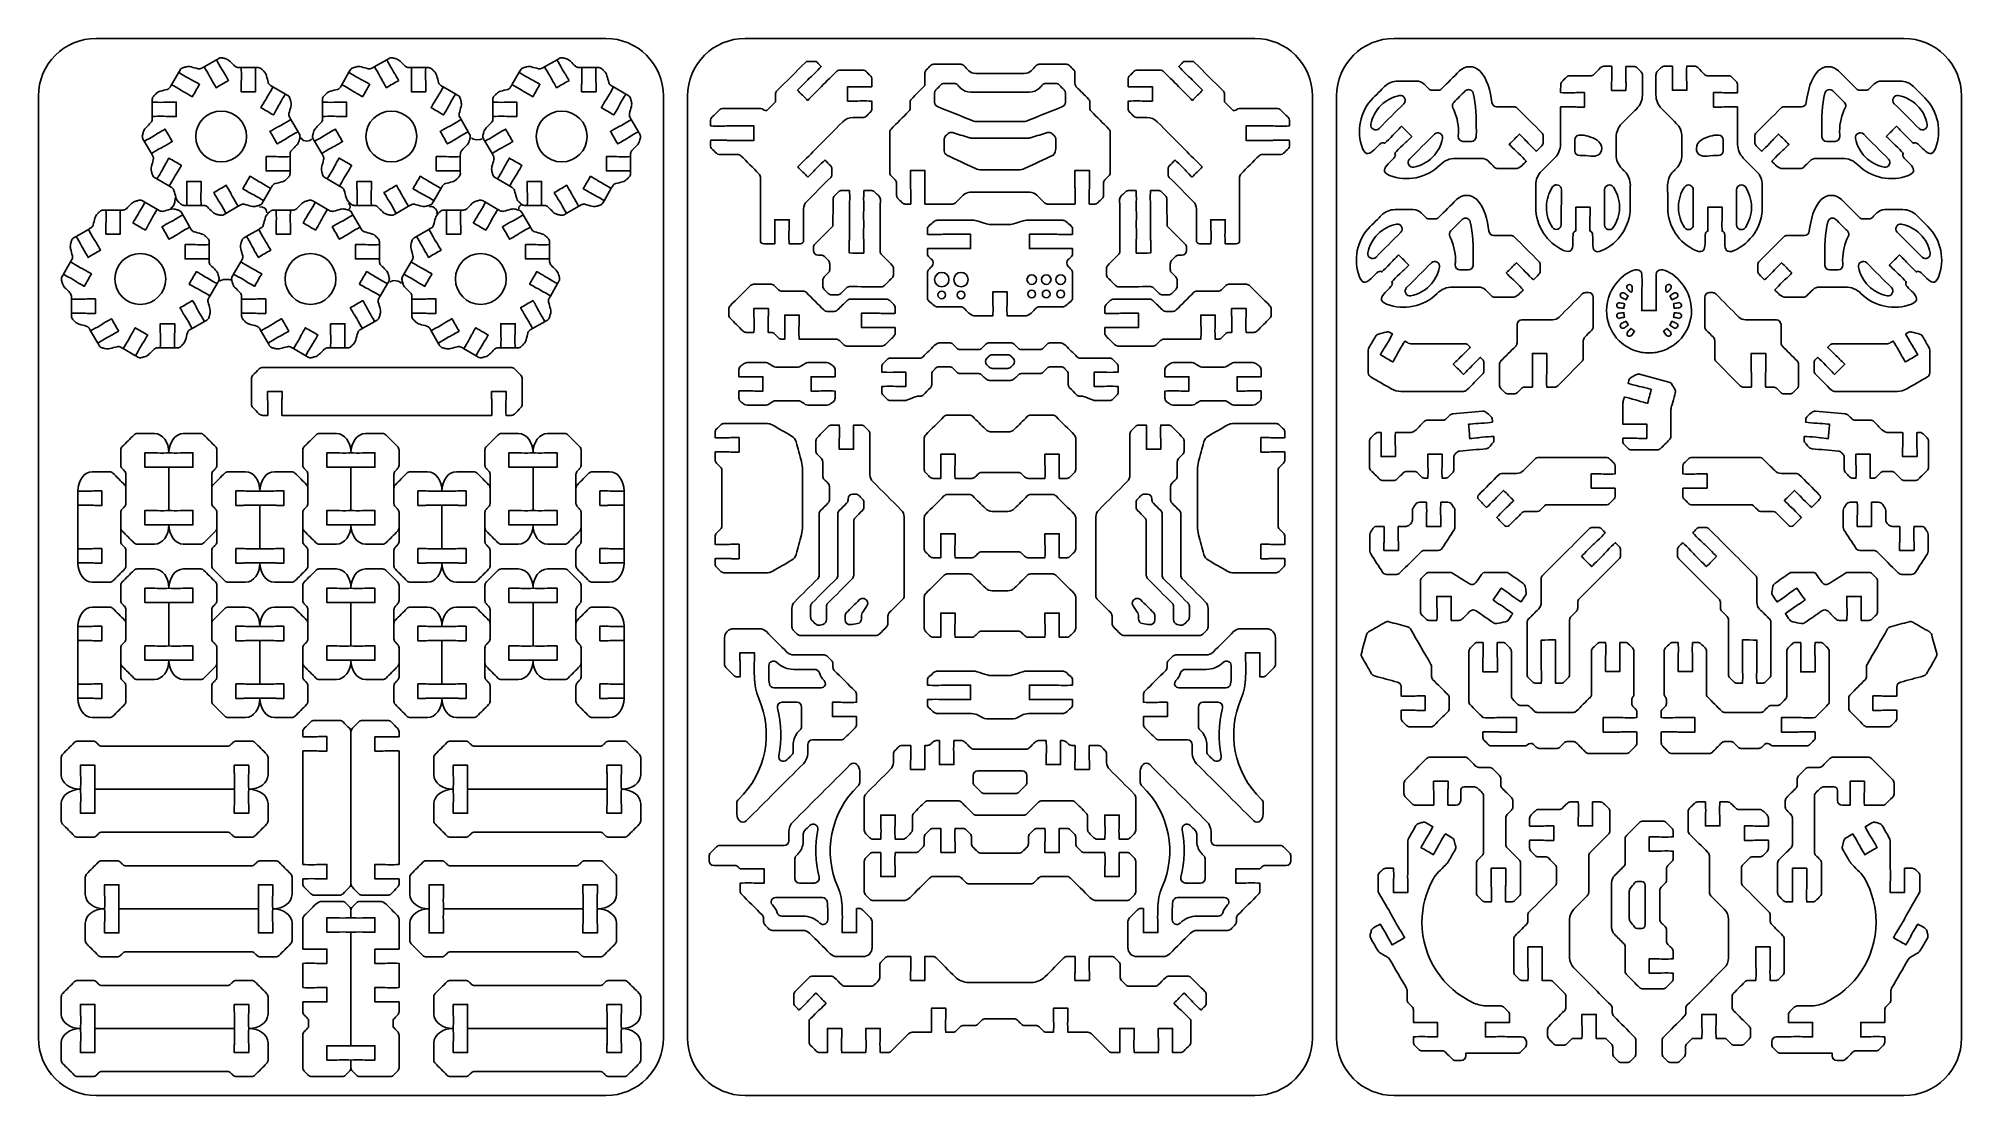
# Model space of a CAD drawing. Extents: x 0 to 400, y 230 to 450.
import ezdxf

# ---------------------------------------------------------------- set-up
doc = ezdxf.new("R2010")
doc.units = 0
doc.header["$MEASUREMENT"] = 0
doc.layers.add('DEFAULT', color=18, linetype='CONTINUOUS')

msp = doc.modelspace()

# ---------------------------------------------------------------- linework, layer by layer
at = {"layer": 'DEFAULT', "color": 1}
for points in [[(34.44, 444.07), (37.03, 445.57)], [(69.85, 444.07), (72.45, 445.57)], [(105.26, 444.07), (107.86, 445.57)], [(27.67, 440.35), (29.17, 442.95)], [(42.16, 443.92), (45.16, 443.92)], [(63.08, 440.35), (64.58, 442.95)], [(77.57, 443.92), (80.57, 443.92)], [(98.49, 440.35), (100, 442.95)], [(112.98, 443.92), (115.98, 443.92)], [(23.67, 433.75), (23.68, 436.75)], [(48.77, 439.91), (51.36, 438.41)], [(59.08, 433.75), (59.09, 436.75)], [(84.18, 439.91), (86.78, 438.41)], [(94.5, 433.75), (94.5, 436.75)], [(119.59, 439.91), (122.19, 438.41)], [(52.49, 433.15), (53.99, 430.55)], [(87.9, 433.15), (89.4, 430.55)], [(123.31, 433.15), (124.81, 430.55)], [(23.51, 426.03), (22.01, 428.62)], [(58.93, 426.03), (57.43, 428.62)], [(94.34, 426.03), (92.84, 428.62)], [(52.33, 425.43), (52.33, 422.43)], [(87.74, 425.43), (87.74, 422.43)], [(123.15, 425.43), (123.15, 422.43)], [(27.23, 419.26), (24.63, 420.76)], [(62.64, 419.26), (60.05, 420.76)], [(98.05, 419.26), (95.46, 420.76)], [(48.33, 418.82), (46.83, 416.22)], [(83.74, 418.82), (82.24, 416.22)], [(119.15, 418.82), (117.65, 416.22)], [(17.02, 414.28), (14.02, 414.28)], [(24.74, 414.43), (22.14, 415.93)], [(31.5, 410.71), (30, 413.31)], [(33.84, 415.25), (30.84, 415.26)], [(38.96, 413.6), (41.56, 415.1)], [(52.43, 414.28), (49.43, 414.28)], [(60.15, 414.43), (57.55, 415.93)], [(66.92, 410.71), (65.42, 413.31)], [(69.25, 415.25), (66.25, 415.26)], [(74.37, 413.6), (76.97, 415.1)], [(87.84, 414.28), (84.84, 414.28)], [(95.56, 414.43), (92.97, 415.93)], [(102.33, 410.71), (100.83, 413.31)], [(104.66, 415.25), (101.66, 415.26)], [(109.78, 413.6), (112.38, 415.1)], [(10.41, 410.27), (7.81, 408.77)], [(45.82, 410.27), (43.22, 408.77)], [(81.23, 410.27), (78.64, 408.77)], [(35.5, 404.11), (35.5, 407.11)], [(70.92, 404.11), (70.91, 407.11)], [(106.33, 404.11), (106.33, 407.11)], [(6.69, 403.51), (5.19, 400.91)], [(42.1, 403.51), (40.6, 400.91)], [(77.51, 403.51), (76.01, 400.91)], [(35.66, 396.38), (37.16, 398.98)], [(71.07, 396.38), (72.57, 398.98)], [(106.49, 396.38), (107.99, 398.98)], [(6.85, 395.78), (6.85, 392.78)], [(42.26, 395.78), (42.26, 392.78)], [(77.67, 395.78), (77.67, 392.78)], [(10.85, 389.18), (12.35, 386.58)], [(31.94, 389.62), (34.54, 391.12)], [(46.26, 389.18), (47.76, 386.58)], [(67.36, 389.62), (69.95, 391.12)], [(81.67, 389.18), (83.17, 386.58)], [(102.77, 389.62), (105.37, 391.12)], [(20.21, 383.95), (17.62, 385.46)], [(25.34, 385.61), (28.34, 385.62)], [(55.63, 383.95), (53.03, 385.46)], [(60.75, 385.61), (63.75, 385.62)], [(91.04, 383.95), (88.44, 385.45)], [(96.16, 385.6), (99.16, 385.62)], [(38.01, 370.07), (38, 370.07)], [(8.2, 355.83), (8.2, 352.83)], [(121.8, 355.83), (121.8, 352.83)], [(8.2, 343.83), (8.2, 340.83)], [(121.8, 343.83), (121.8, 340.83)], [(8.2, 327.66), (8.2, 324.66)], [(121.8, 327.66), (121.8, 324.66)], [(8.2, 315.66), (8.2, 312.66)], [(121.8, 315.66), (121.8, 312.66)]]:
    msp.add_lwpolyline(points, dxfattribs=at)
for points, knots in [([(0, 242), (0, 307.33), (0, 372.67), (0, 438), (0, 444.63), (5.37, 450), (12, 450), (47.33, 450), (82.67, 450), (118, 450), (124.63, 450), (130, 444.63), (130, 438), (130, 372.67), (130, 307.33), (130, 242), (130, 235.37), (124.63, 230), (118, 230), (82.67, 230), (47.33, 230), (12, 230), (5.37, 230), (0, 235.37), (0, 242)], [0, 0, 0, 0, 555.591, 555.591, 555.591, 556.591, 556.591, 556.591, 857.063, 857.063, 857.063, 858.063, 858.063, 858.063, 1413.654, 1413.654, 1413.654, 1414.654, 1414.654, 1414.654, 1715.126, 1715.126, 1715.126, 1716.126, 1716.126, 1716.126, 1716.126]), ([(253, 230), (217.67, 230), (182.33, 230), (147, 230), (140.37, 230), (135, 235.37), (135, 242), (135, 307.33), (135, 372.67), (135, 438), (135, 444.63), (140.37, 450), (147, 450), (182.33, 450), (217.67, 450), (253, 450), (259.63, 450), (265, 444.63), (265, 438), (265, 372.67), (265, 307.33), (265, 242), (265, 235.37), (259.63, 230), (253, 230)], [0, 0, 0, 0, 300.472, 300.472, 300.472, 301.472, 301.472, 301.472, 857.062, 857.062, 857.062, 858.062, 858.062, 858.062, 1158.534, 1158.534, 1158.534, 1159.534, 1159.534, 1159.534, 1715.124, 1715.124, 1715.124, 1716.124, 1716.124, 1716.124, 1716.124]), ([(388, 230), (352.67, 230), (317.33, 230), (282, 230), (275.37, 230), (270, 235.37), (270, 242), (270, 307.33), (270, 372.67), (270, 438), (270, 444.63), (275.37, 450), (282, 450), (317.33, 450), (352.67, 450), (388, 450), (394.63, 450), (400, 444.63), (400, 438), (400, 372.67), (400, 307.33), (400, 242), (400, 235.37), (394.63, 230), (388, 230)], [0, 0, 0, 0, 300.472, 300.472, 300.472, 301.472, 301.472, 301.472, 857.062, 857.062, 857.062, 858.062, 858.062, 858.062, 1158.534, 1158.534, 1158.534, 1159.534, 1159.534, 1159.534, 1715.124, 1715.124, 1715.124, 1716.124, 1716.124, 1716.124, 1716.124]), ([(42.16, 443.92), (41.97, 443.92), (41.78, 443.92), (41.6, 443.92), (41.33, 443.92), (41.08, 444.02), (40.89, 444.21), (40.54, 444.56), (40.18, 444.91), (39.83, 445.27), (39.58, 445.51), (39.27, 445.69), (38.94, 445.78), (38.72, 445.84), (38.5, 445.9), (38.28, 445.95), (38.02, 446.02), (37.75, 445.99), (37.52, 445.85), (37.36, 445.76), (37.2, 445.67), (37.03, 445.57), (37.01, 445.56), (37.38, 444.87), (37.87, 444.04), (38.35, 443.2), (38.68, 442.73), (38.78, 442.54), (39.22, 441.79), (39.54, 441.25), (39.54, 441.25), (38.67, 440.75), (37.8, 440.25), (36.94, 439.75), (36.94, 439.75), (36.62, 440.29), (36.18, 441.04), (36.08, 441.23), (35.84, 441.75), (35.36, 442.58), (34.89, 443.4), (34.48, 444.05), (34.44, 444.08), (34.28, 443.98), (34.11, 443.89), (33.95, 443.79), (33.72, 443.66), (33.45, 443.63), (33.19, 443.69), (32.71, 443.82), (32.23, 443.95), (31.75, 444.08), (31.41, 444.17), (31.05, 444.17), (30.71, 444.08), (30.5, 444.02), (30.28, 443.96), (30.06, 443.9), (29.8, 443.83), (29.58, 443.66), (29.45, 443.43), (29.36, 443.27), (29.26, 443.11), (29.17, 442.95), (29.2, 442.9), (29.85, 442.51), (30.66, 442.04), (31.5, 441.55), (32.02, 441.31), (32.2, 441.2), (32.96, 440.77), (33.5, 440.45), (33.5, 440.45), (33, 439.59), (32.5, 438.72), (32, 437.85), (32, 437.85), (31.46, 438.17), (30.7, 438.6), (30.52, 438.71), (30.05, 439.04), (29.21, 439.52), (28.4, 439.99), (27.72, 440.35), (27.67, 440.35), (27.58, 440.19), (27.48, 440.03), (27.39, 439.86), (27.26, 439.64), (27.04, 439.47), (26.78, 439.4), (26.3, 439.27), (25.82, 439.14), (25.34, 439.01), (25, 438.92), (24.69, 438.74), (24.45, 438.49), (24.29, 438.33), (24.13, 438.17), (23.97, 438.01), (23.78, 437.82), (23.67, 437.57), (23.67, 437.3), (23.67, 437.12), (23.67, 436.93), (23.68, 436.75), (23.76, 436.72), (24.51, 436.7), (25.42, 436.7), (26.38, 436.7), (26.96, 436.75), (27.17, 436.75), (27.67, 436.75), (28.17, 436.75), (28.67, 436.75), (28.67, 435.75), (28.67, 434.75), (28.67, 433.75), (28.17, 433.75), (27.67, 433.75), (27.17, 433.75), (26.96, 433.75), (26.38, 433.8), (25.42, 433.8), (24.5, 433.8), (23.74, 433.78), (23.67, 433.75), (23.67, 433.56), (23.67, 433.37), (23.67, 433.18), (23.67, 432.92), (23.57, 432.66), (23.38, 432.48), (23.03, 432.12), (22.68, 431.77), (22.33, 431.42), (22.08, 431.17), (21.9, 430.86), (21.81, 430.52), (21.75, 430.3), (21.69, 430.08), (21.63, 429.86), (21.57, 429.61), (21.6, 429.33), (21.74, 429.1), (21.83, 428.94), (21.92, 428.78), (22.01, 428.62), (22.08, 428.63), (22.75, 428.99), (23.55, 429.46), (24.38, 429.94), (24.86, 430.27), (25.04, 430.37), (25.8, 430.81), (26.34, 431.12), (26.34, 431.12), (26.84, 430.26), (27.34, 429.39), (27.84, 428.52), (27.84, 428.52), (27.3, 428.21), (26.54, 427.77), (26.36, 427.67), (25.84, 427.42), (25, 426.94), (24.19, 426.47), (23.54, 426.07), (23.51, 426.03), (23.61, 425.86), (23.7, 425.7), (23.8, 425.53), (23.93, 425.31), (23.96, 425.03), (23.89, 424.78), (23.77, 424.3), (23.64, 423.82), (23.51, 423.34), (23.42, 423), (23.42, 422.64), (23.51, 422.3), (23.57, 422.08), (23.63, 421.86), (23.69, 421.64), (23.76, 421.39), (23.92, 421.17), (24.15, 421.04), (24.31, 420.94), (24.47, 420.85), (24.63, 420.76), (24.68, 420.78), (25.08, 421.44), (25.55, 422.25), (26.03, 423.08), (26.27, 423.6), (26.38, 423.79), (26.82, 424.55), (27.13, 425.09), (27.13, 425.09), (28, 424.59), (28.87, 424.09), (29.73, 423.59), (29.73, 423.59), (29.42, 423.05), (28.98, 422.29), (28.87, 422.1), (28.55, 421.63), (28.06, 420.8), (27.58, 419.96), (27.21, 419.27), (27.23, 419.26), (27.39, 419.16), (27.56, 419.07), (27.72, 418.97), (27.95, 418.84), (28.12, 418.62), (28.18, 418.37), (28.31, 417.89), (28.44, 417.41), (28.57, 416.93), (28.66, 416.59), (28.84, 416.28), (29.09, 416.03), (29.25, 415.87), (29.41, 415.71), (29.57, 415.55), (29.76, 415.36), (30.02, 415.26), (30.28, 415.26), (30.47, 415.26), (30.65, 415.26), (30.84, 415.26), (30.86, 415.26), (30.89, 416.04), (30.89, 417.01), (30.89, 417.97), (30.84, 418.54), (30.84, 418.76), (30.84, 419.26), (30.84, 419.76), (30.84, 420.26), (31.84, 420.26), (32.84, 420.26), (33.84, 420.26), (33.84, 419.76), (33.84, 419.26), (33.84, 418.76), (33.84, 418.54), (33.79, 417.97), (33.79, 417.01), (33.79, 416.04), (33.83, 415.25), (33.86, 415.25), (34.05, 415.25), (34.24, 415.25), (34.43, 415.25), (34.69, 415.25), (34.95, 415.14), (35.13, 414.96), (35.49, 414.61), (35.84, 414.26), (36.19, 413.9), (36.44, 413.66), (36.75, 413.48), (37.09, 413.39), (37.3, 413.33), (37.52, 413.27), (37.74, 413.22), (38, 413.15), (38.28, 413.19), (38.51, 413.32), (38.66, 413.41), (38.81, 413.5), (38.96, 413.6), (38.99, 413.61), (38.61, 414.3), (38.13, 415.14), (37.65, 415.97), (37.32, 416.44), (37.21, 416.63), (36.77, 417.38), (36.46, 417.92), (36.46, 417.92), (37.33, 418.42), (38.19, 418.93), (39.06, 419.43), (39.06, 419.43), (39.37, 418.89), (39.81, 418.13), (39.92, 417.94), (40.16, 417.43), (40.64, 416.59), (41.12, 415.76), (41.53, 415.1), (41.56, 415.1), (41.73, 415.19), (41.9, 415.29), (42.08, 415.39), (42.3, 415.51), (42.57, 415.55), (42.82, 415.48), (43.3, 415.35), (43.79, 415.22), (44.27, 415.1), (44.61, 415.01), (44.97, 415.01), (45.3, 415.1), (45.52, 415.16), (45.74, 415.22), (45.96, 415.27), (46.22, 415.34), (46.44, 415.52), (46.57, 415.76), (46.66, 415.91), (46.74, 416.07), (46.83, 416.22), (46.83, 416.25), (46.16, 416.66), (45.34, 417.14), (44.5, 417.62), (43.98, 417.86), (43.79, 417.97), (43.04, 418.41), (42.5, 418.72), (42.5, 418.72), (43, 419.58), (43.5, 420.45), (44, 421.32), (44, 421.32), (44.54, 421.01), (45.3, 420.57), (45.48, 420.46), (45.95, 420.14), (46.79, 419.65), (47.63, 419.17), (48.31, 418.8), (48.33, 418.82), (48.43, 418.99), (48.53, 419.16), (48.63, 419.33), (48.76, 419.55), (48.98, 419.71), (49.23, 419.78), (49.71, 419.91), (50.19, 420.04), (50.67, 420.17), (51.01, 420.26), (51.32, 420.44), (51.57, 420.69), (51.73, 420.85), (51.89, 421.01), (52.05, 421.17), (52.23, 421.36), (52.34, 421.62), (52.34, 421.89), (52.33, 422.07), (52.33, 422.25), (52.33, 422.43), (52.33, 422.45), (51.54, 422.47), (50.58, 422.47), (49.61, 422.47), (49.04, 422.43), (48.83, 422.43), (48.33, 422.43), (47.83, 422.43), (47.33, 422.43), (47.33, 423.43), (47.33, 424.43), (47.33, 425.43), (47.83, 425.43), (48.33, 425.43), (48.83, 425.43), (49.04, 425.43), (49.61, 425.38), (50.58, 425.38), (51.54, 425.38), (52.33, 425.4), (52.33, 425.43), (52.33, 425.62), (52.33, 425.81), (52.34, 426.01), (52.34, 426.27), (52.44, 426.51), (52.63, 426.7), (52.98, 427.05), (53.33, 427.41), (53.69, 427.76), (53.93, 428.01), (54.11, 428.32), (54.2, 428.66), (54.26, 428.88), (54.32, 429.1), (54.37, 429.31), (54.44, 429.57), (54.41, 429.85), (54.27, 430.08), (54.17, 430.24), (54.08, 430.39), (53.99, 430.55), (53.98, 430.57), (53.28, 430.2), (52.45, 429.72), (51.61, 429.23), (51.14, 428.91), (50.96, 428.8), (50.2, 428.36), (49.66, 428.05), (49.66, 428.05), (49.16, 428.92), (48.66, 429.78), (48.16, 430.65), (48.16, 430.65), (48.7, 430.96), (49.46, 431.4), (49.64, 431.51), (50.16, 431.75), (51, 432.23), (51.83, 432.71), (52.49, 433.12), (52.49, 433.15), (52.39, 433.32), (52.3, 433.48), (52.21, 433.65), (52.08, 433.88), (52.04, 434.14), (52.11, 434.4), (52.24, 434.88), (52.37, 435.36), (52.49, 435.85), (52.58, 436.19), (52.58, 436.54), (52.49, 436.88), (52.43, 437.1), (52.38, 437.31), (52.32, 437.53), (52.25, 437.79), (52.08, 438.01), (51.84, 438.14), (51.68, 438.23), (51.52, 438.32), (51.36, 438.41), (51.33, 438.41), (50.93, 437.75), (50.45, 436.92), (49.96, 436.08), (49.72, 435.57), (49.61, 435.38), (49.18, 434.62), (48.87, 434.08), (48.87, 434.08), (48, 434.59), (47.13, 435.09), (46.27, 435.59), (46.27, 435.59), (46.58, 436.13), (47.01, 436.89), (47.12, 437.07), (47.45, 437.54), (47.93, 438.37), (48.42, 439.21), (48.79, 439.9), (48.76, 439.92), (48.6, 440.01), (48.44, 440.11), (48.27, 440.2), (48.05, 440.34), (47.88, 440.55), (47.81, 440.81), (47.69, 441.29), (47.56, 441.77), (47.43, 442.25), (47.33, 442.59), (47.16, 442.9), (46.91, 443.14), (46.75, 443.31), (46.58, 443.47), (46.42, 443.63), (46.23, 443.82), (45.98, 443.92), (45.72, 443.92), (45.53, 443.92), (45.34, 443.92), (45.16, 443.92), (45.13, 443.92), (45.11, 443.13), (45.11, 442.17), (45.11, 441.2), (45.16, 440.63), (45.16, 440.42), (45.16, 439.92), (45.16, 439.41), (45.16, 438.91), (44.16, 438.91), (43.16, 438.91), (42.16, 438.91), (42.16, 439.41), (42.16, 439.92), (42.16, 440.42), (42.16, 440.63), (42.21, 441.2), (42.21, 442.17), (42.21, 443.13), (42.19, 443.92), (42.16, 443.92)], [1, 1, 1, 1, 2.591, 2.591, 2.591, 3.591, 3.591, 3.591, 7.831541, 7.831541, 7.831541, 8.831541, 8.831541, 8.831541, 10.761885, 10.761885, 10.761885, 11.761885, 11.761885, 11.761885, 13.34967, 13.34967, 13.34967, 14.34967, 14.34967, 14.34967, 15.34967, 15.34967, 15.34967, 16.34967, 16.34967, 16.34967, 24.857278, 24.857278, 24.857278, 25.857278, 25.857278, 25.857278, 26.857278, 26.857278, 26.857278, 27.857278, 27.857278, 27.857278, 29.457457, 29.457457, 29.457457, 30.457457, 30.457457, 30.457457, 34.695042, 34.695042, 34.695042, 35.695042, 35.695042, 35.695042, 37.624231, 37.624231, 37.624231, 38.624231, 38.624231, 38.624231, 40.212016, 40.212016, 40.212016, 41.212016, 41.212016, 41.212016, 42.212016, 42.212016, 42.212016, 43.212016, 43.212016, 43.212016, 51.724624, 51.724624, 51.724624, 52.724624, 52.724624, 52.724624, 53.724624, 53.724624, 53.724624, 54.724624, 54.724624, 54.724624, 56.328669, 56.328669, 56.328669, 57.328669, 57.328669, 57.328669, 61.562597, 61.562597, 61.562597, 62.562597, 62.562597, 62.562597, 64.491585, 64.491585, 64.491585, 65.491585, 65.491585, 65.491585, 67.061596, 67.061596, 67.061596, 68.061596, 68.061596, 68.061596, 69.061596, 69.061596, 69.061596, 73.311596, 73.311596, 73.311596, 81.821596, 81.821596, 81.821596, 86.071596, 86.071596, 86.071596, 87.071596, 87.071596, 87.071596, 88.071596, 88.071596, 88.071596, 89.670596, 89.670596, 89.670596, 90.670596, 90.670596, 90.670596, 94.903346, 94.903346, 94.903346, 95.903346, 95.903346, 95.903346, 97.841745, 97.841745, 97.841745, 98.841745, 98.841745, 98.841745, 100.414908, 100.414908, 100.414908, 101.414908, 101.414908, 101.414908, 102.414908, 102.414908, 102.414908, 103.414908, 103.414908, 103.414908, 111.922517, 111.922517, 111.922517, 112.922517, 112.922517, 112.922517, 113.922517, 113.922517, 113.922517, 114.922517, 114.922517, 114.922517, 116.533729, 116.533729, 116.533729, 117.533729, 117.533729, 117.533729, 121.76455, 121.76455, 121.76455, 122.76455, 122.76455, 122.76455, 124.700758, 124.700758, 124.700758, 125.700758, 125.700758, 125.700758, 127.270921, 127.270921, 127.270921, 128.270921, 128.270921, 128.270921, 129.270921, 129.270921, 129.270921, 130.270921, 130.270921, 130.270921, 138.783529, 138.783529, 138.783529, 139.783529, 139.783529, 139.783529, 140.783529, 140.783529, 140.783529, 141.783529, 141.783529, 141.783529, 143.387574, 143.387574, 143.387574, 144.387574, 144.387574, 144.387574, 148.621502, 148.621502, 148.621502, 149.621502, 149.621502, 149.621502, 151.557561, 151.557561, 151.557561, 152.557561, 152.557561, 152.557561, 154.133561, 154.133561, 154.133561, 155.133561, 155.133561, 155.133561, 156.133561, 156.133561, 156.133561, 160.383561, 160.383561, 160.383561, 168.893561, 168.893561, 168.893561, 173.143561, 173.143561, 173.143561, 174.143561, 174.143561, 174.143561, 175.143561, 175.143561, 175.143561, 176.754561, 176.754561, 176.754561, 177.754561, 177.754561, 177.754561, 181.979545, 181.979545, 181.979545, 182.979545, 182.979545, 182.979545, 184.89385, 184.89385, 184.89385, 185.89385, 185.89385, 185.89385, 187.388634, 187.388634, 187.388634, 188.388634, 188.388634, 188.388634, 189.388634, 189.388634, 189.388634, 190.388634, 190.388634, 190.388634, 198.901242, 198.901242, 198.901242, 199.901242, 199.901242, 199.901242, 200.901242, 200.901242, 200.901242, 201.901242, 201.901242, 201.901242, 203.573034, 203.573034, 203.573034, 204.573034, 204.573034, 204.573034, 208.833816, 208.833816, 208.833816, 209.833816, 209.833816, 209.833816, 211.747221, 211.747221, 211.747221, 212.747221, 212.747221, 212.747221, 214.250679, 214.250679, 214.250679, 215.250679, 215.250679, 215.250679, 216.250679, 216.250679, 216.250679, 217.250679, 217.250679, 217.250679, 225.763287, 225.763287, 225.763287, 226.763287, 226.763287, 226.763287, 227.763287, 227.763287, 227.763287, 228.763287, 228.763287, 228.763287, 230.429579, 230.429579, 230.429579, 231.429579, 231.429579, 231.429579, 235.673683, 235.673683, 235.673683, 236.673683, 236.673683, 236.673683, 238.580756, 238.580756, 238.580756, 239.580756, 239.580756, 239.580756, 241.107915, 241.107915, 241.107915, 242.107915, 242.107915, 242.107915, 243.107915, 243.107915, 243.107915, 247.357915, 247.357915, 247.357915, 255.867915, 255.867915, 255.867915, 260.117915, 260.117915, 260.117915, 261.117915, 261.117915, 261.117915, 262.117915, 262.117915, 262.117915, 263.76309, 263.76309, 263.76309, 264.76309, 264.76309, 264.76309, 269.026258, 269.026258, 269.026258, 270.026258, 270.026258, 270.026258, 271.942753, 271.942753, 271.942753, 272.942753, 272.942753, 272.942753, 274.484017, 274.484017, 274.484017, 275.484017, 275.484017, 275.484017, 276.484017, 276.484017, 276.484017, 277.484017, 277.484017, 277.484017, 285.991626, 285.991626, 285.991626, 286.991626, 286.991626, 286.991626, 287.991626, 287.991626, 287.991626, 288.991626, 288.991626, 288.991626, 290.618258, 290.618258, 290.618258, 291.618258, 291.618258, 291.618258, 295.876851, 295.876851, 295.876851, 296.876851, 296.876851, 296.876851, 298.794638, 298.794638, 298.794638, 299.794638, 299.794638, 299.794638, 301.351166, 301.351166, 301.351166, 302.351166, 302.351166, 302.351166, 303.351166, 303.351166, 303.351166, 304.351166, 304.351166, 304.351166, 312.863775, 312.863775, 312.863775, 313.863775, 313.863775, 313.863775, 314.863775, 314.863775, 314.863775, 315.863775, 315.863775, 315.863775, 317.47235, 317.47235, 317.47235, 318.47235, 318.47235, 318.47235, 322.7104, 322.7104, 322.7104, 323.7104, 323.7104, 323.7104, 325.650703, 325.650703, 325.650703, 326.650703, 326.650703, 326.650703, 328.228703, 328.228703, 328.228703, 329.228703, 329.228703, 329.228703, 330.228703, 330.228703, 330.228703, 334.488703, 334.488703, 334.488703, 342.998703, 342.998703, 342.998703, 347.258703, 347.258703, 347.258703, 348.258703, 348.258703, 348.258703, 349.258703, 349.258703, 349.258703, 349.258703]), ([(77.57, 443.92), (77.38, 443.92), (77.19, 443.92), (77.01, 443.92), (76.74, 443.92), (76.49, 444.02), (76.3, 444.21), (75.95, 444.56), (75.6, 444.91), (75.24, 445.27), (74.99, 445.51), (74.69, 445.69), (74.35, 445.78), (74.13, 445.84), (73.91, 445.9), (73.69, 445.95), (73.43, 446.02), (73.16, 445.99), (72.93, 445.85), (72.77, 445.76), (72.61, 445.67), (72.45, 445.57), (72.42, 445.56), (72.8, 444.87), (73.28, 444.04), (73.76, 443.2), (74.09, 442.73), (74.2, 442.54), (74.63, 441.79), (74.95, 441.25), (74.95, 441.25), (74.08, 440.75), (73.21, 440.25), (72.35, 439.75), (72.35, 439.75), (72.03, 440.29), (71.6, 441.04), (71.49, 441.23), (71.25, 441.75), (70.77, 442.58), (70.3, 443.4), (69.9, 444.05), (69.85, 444.08), (69.69, 443.98), (69.52, 443.89), (69.36, 443.79), (69.13, 443.66), (68.86, 443.63), (68.61, 443.69), (68.12, 443.82), (67.64, 443.95), (67.16, 444.08), (66.82, 444.17), (66.47, 444.17), (66.13, 444.08), (65.91, 444.02), (65.69, 443.96), (65.47, 443.9), (65.21, 443.83), (65, 443.66), (64.86, 443.43), (64.77, 443.27), (64.68, 443.11), (64.58, 442.95), (64.61, 442.9), (65.26, 442.51), (66.07, 442.04), (66.91, 441.55), (67.43, 441.31), (67.61, 441.2), (68.37, 440.77), (68.91, 440.45), (68.91, 440.45), (68.41, 439.59), (67.91, 438.72), (67.41, 437.85), (67.41, 437.85), (66.87, 438.17), (66.11, 438.6), (65.93, 438.71), (65.46, 439.04), (64.62, 439.52), (63.81, 439.99), (63.14, 440.35), (63.08, 440.35), (62.99, 440.19), (62.89, 440.03), (62.8, 439.86), (62.67, 439.64), (62.45, 439.47), (62.2, 439.4), (61.71, 439.27), (61.23, 439.14), (60.75, 439.01), (60.41, 438.92), (60.11, 438.74), (59.86, 438.49), (59.7, 438.33), (59.54, 438.17), (59.38, 438.01), (59.19, 437.82), (59.08, 437.57), (59.08, 437.3), (59.09, 437.12), (59.09, 436.93), (59.09, 436.75), (59.17, 436.72), (59.92, 436.7), (60.83, 436.7), (61.8, 436.7), (62.37, 436.75), (62.58, 436.75), (63.08, 436.75), (63.58, 436.75), (64.08, 436.75), (64.08, 435.75), (64.08, 434.75), (64.08, 433.75), (63.58, 433.75), (63.08, 433.75), (62.58, 433.75), (62.37, 433.75), (61.8, 433.8), (60.83, 433.8), (59.91, 433.8), (59.15, 433.78), (59.08, 433.75), (59.08, 433.56), (59.08, 433.37), (59.08, 433.18), (59.08, 432.92), (58.98, 432.66), (58.79, 432.48), (58.44, 432.12), (58.09, 431.77), (57.74, 431.42), (57.49, 431.17), (57.31, 430.86), (57.22, 430.52), (57.16, 430.3), (57.11, 430.08), (57.05, 429.86), (56.98, 429.61), (57.01, 429.33), (57.15, 429.1), (57.24, 428.94), (57.33, 428.78), (57.43, 428.62), (57.49, 428.63), (58.16, 428.99), (58.96, 429.46), (59.8, 429.94), (60.27, 430.27), (60.45, 430.37), (61.21, 430.81), (61.75, 431.12), (61.75, 431.12), (62.25, 430.26), (62.75, 429.39), (63.25, 428.52), (63.25, 428.52), (62.71, 428.21), (61.95, 427.77), (61.77, 427.67), (61.25, 427.42), (60.41, 426.94), (59.6, 426.47), (58.95, 426.07), (58.92, 426.03), (59.02, 425.86), (59.11, 425.7), (59.21, 425.53), (59.34, 425.31), (59.37, 425.03), (59.31, 424.78), (59.18, 424.3), (59.05, 423.82), (58.92, 423.34), (58.83, 423), (58.83, 422.64), (58.92, 422.3), (58.98, 422.08), (59.04, 421.86), (59.1, 421.64), (59.17, 421.39), (59.34, 421.17), (59.57, 421.04), (59.73, 420.94), (59.89, 420.85), (60.05, 420.76), (60.09, 420.78), (60.49, 421.44), (60.96, 422.25), (61.44, 423.08), (61.69, 423.6), (61.79, 423.79), (62.23, 424.55), (62.54, 425.09), (62.54, 425.09), (63.41, 424.59), (64.28, 424.09), (65.14, 423.59), (65.14, 423.59), (64.83, 423.05), (64.39, 422.29), (64.29, 422.1), (63.96, 421.63), (63.48, 420.8), (62.99, 419.96), (62.62, 419.27), (62.64, 419.26), (62.81, 419.16), (62.97, 419.07), (63.13, 418.97), (63.36, 418.84), (63.53, 418.62), (63.6, 418.37), (63.73, 417.89), (63.86, 417.41), (63.99, 416.93), (64.08, 416.59), (64.25, 416.28), (64.5, 416.03), (64.66, 415.87), (64.82, 415.71), (64.99, 415.55), (65.17, 415.36), (65.43, 415.26), (65.69, 415.26), (65.88, 415.26), (66.06, 415.26), (66.25, 415.26), (66.28, 415.26), (66.3, 416.04), (66.3, 417.01), (66.3, 417.97), (66.25, 418.54), (66.25, 418.76), (66.25, 419.26), (66.25, 419.76), (66.25, 420.26), (67.25, 420.26), (68.25, 420.26), (69.25, 420.26), (69.25, 419.76), (69.25, 419.26), (69.25, 418.76), (69.25, 418.54), (69.2, 417.97), (69.2, 417.01), (69.2, 416.04), (69.24, 415.25), (69.27, 415.25), (69.46, 415.25), (69.65, 415.25), (69.84, 415.25), (70.1, 415.25), (70.36, 415.14), (70.54, 414.96), (70.9, 414.61), (71.25, 414.26), (71.6, 413.9), (71.85, 413.66), (72.16, 413.48), (72.5, 413.39), (72.71, 413.33), (72.93, 413.27), (73.15, 413.22), (73.41, 413.15), (73.69, 413.19), (73.92, 413.32), (74.07, 413.41), (74.22, 413.5), (74.37, 413.6), (74.4, 413.61), (74.02, 414.3), (73.54, 415.14), (73.06, 415.97), (72.73, 416.44), (72.62, 416.63), (72.19, 417.38), (71.87, 417.92), (71.87, 417.92), (72.74, 418.42), (73.6, 418.93), (74.47, 419.43), (74.47, 419.43), (74.79, 418.89), (75.22, 418.13), (75.33, 417.94), (75.57, 417.43), (76.06, 416.59), (76.54, 415.76), (76.94, 415.1), (76.97, 415.1), (77.14, 415.19), (77.32, 415.29), (77.49, 415.39), (77.71, 415.51), (77.98, 415.55), (78.23, 415.48), (78.72, 415.35), (79.2, 415.22), (79.69, 415.1), (80.02, 415.01), (80.38, 415.01), (80.72, 415.1), (80.93, 415.16), (81.15, 415.22), (81.37, 415.27), (81.63, 415.34), (81.85, 415.52), (81.98, 415.76), (82.07, 415.91), (82.15, 416.07), (82.24, 416.22), (82.24, 416.25), (81.58, 416.66), (80.75, 417.14), (79.91, 417.62), (79.39, 417.86), (79.21, 417.97), (78.45, 418.41), (77.91, 418.72), (77.91, 418.72), (78.41, 419.58), (78.91, 420.45), (79.41, 421.32), (79.41, 421.32), (79.95, 421.01), (80.71, 420.57), (80.89, 420.46), (81.36, 420.14), (82.2, 419.65), (83.04, 419.17), (83.72, 418.8), (83.74, 418.82), (83.84, 418.99), (83.94, 419.16), (84.04, 419.33), (84.17, 419.55), (84.39, 419.71), (84.64, 419.78), (85.12, 419.91), (85.6, 420.04), (86.08, 420.17), (86.42, 420.26), (86.73, 420.44), (86.98, 420.69), (87.14, 420.85), (87.3, 421.01), (87.46, 421.17), (87.65, 421.36), (87.75, 421.62), (87.75, 421.89), (87.74, 422.07), (87.74, 422.25), (87.74, 422.43), (87.74, 422.45), (86.96, 422.47), (85.99, 422.47), (85.02, 422.47), (84.45, 422.43), (84.24, 422.43), (83.74, 422.43), (83.24, 422.43), (82.74, 422.43), (82.74, 423.43), (82.74, 424.43), (82.74, 425.43), (83.24, 425.43), (83.74, 425.43), (84.24, 425.43), (84.45, 425.43), (85.02, 425.38), (85.99, 425.38), (86.96, 425.38), (87.74, 425.4), (87.74, 425.43), (87.74, 425.62), (87.75, 425.81), (87.75, 426.01), (87.75, 426.27), (87.86, 426.51), (88.04, 426.7), (88.39, 427.05), (88.74, 427.41), (89.1, 427.76), (89.35, 428.01), (89.52, 428.32), (89.61, 428.66), (89.67, 428.88), (89.73, 429.1), (89.79, 429.31), (89.86, 429.57), (89.82, 429.85), (89.68, 430.08), (89.59, 430.24), (89.49, 430.39), (89.4, 430.55), (89.39, 430.57), (88.7, 430.2), (87.86, 429.72), (87.02, 429.23), (86.55, 428.91), (86.37, 428.8), (85.61, 428.36), (85.07, 428.05), (85.07, 428.05), (84.57, 428.92), (84.07, 429.78), (83.57, 430.65), (83.57, 430.65), (84.11, 430.96), (84.87, 431.4), (85.05, 431.51), (85.57, 431.75), (86.41, 432.23), (87.24, 432.71), (87.9, 433.12), (87.9, 433.15), (87.8, 433.32), (87.71, 433.48), (87.62, 433.65), (87.49, 433.88), (87.46, 434.14), (87.52, 434.4), (87.65, 434.88), (87.78, 435.36), (87.91, 435.85), (88, 436.19), (87.99, 436.54), (87.9, 436.88), (87.85, 437.1), (87.79, 437.31), (87.73, 437.53), (87.66, 437.79), (87.49, 438.01), (87.25, 438.14), (87.1, 438.23), (86.94, 438.32), (86.78, 438.41), (86.74, 438.41), (86.34, 437.75), (85.86, 436.92), (85.38, 436.08), (85.13, 435.57), (85.03, 435.38), (84.59, 434.62), (84.28, 434.08), (84.28, 434.08), (83.41, 434.59), (82.55, 435.09), (81.68, 435.59), (81.68, 435.59), (81.99, 436.13), (82.43, 436.89), (82.53, 437.07), (82.86, 437.54), (83.34, 438.37), (83.83, 439.21), (84.2, 439.9), (84.18, 439.92), (84.01, 440.01), (83.85, 440.11), (83.69, 440.2), (83.46, 440.34), (83.29, 440.55), (83.23, 440.81), (83.1, 441.29), (82.97, 441.77), (82.84, 442.25), (82.75, 442.59), (82.57, 442.9), (82.32, 443.14), (82.16, 443.31), (82, 443.47), (81.83, 443.63), (81.65, 443.82), (81.39, 443.92), (81.13, 443.92), (80.94, 443.92), (80.76, 443.92), (80.57, 443.92), (80.54, 443.92), (80.52, 443.13), (80.52, 442.17), (80.52, 441.2), (80.57, 440.63), (80.57, 440.42), (80.57, 439.92), (80.57, 439.41), (80.57, 438.91), (79.57, 438.91), (78.57, 438.91), (77.57, 438.91), (77.57, 439.41), (77.57, 439.92), (77.57, 440.42), (77.57, 440.63), (77.62, 441.2), (77.62, 442.17), (77.62, 443.13), (77.6, 443.92), (77.57, 443.92)], [1, 1, 1, 1, 2.591, 2.591, 2.591, 3.591, 3.591, 3.591, 7.831541, 7.831541, 7.831541, 8.831541, 8.831541, 8.831541, 10.761885, 10.761885, 10.761885, 11.761885, 11.761885, 11.761885, 13.34967, 13.34967, 13.34967, 14.34967, 14.34967, 14.34967, 15.34967, 15.34967, 15.34967, 16.34967, 16.34967, 16.34967, 24.857278, 24.857278, 24.857278, 25.857278, 25.857278, 25.857278, 26.857278, 26.857278, 26.857278, 27.857278, 27.857278, 27.857278, 29.457457, 29.457457, 29.457457, 30.457457, 30.457457, 30.457457, 34.695042, 34.695042, 34.695042, 35.695042, 35.695042, 35.695042, 37.624231, 37.624231, 37.624231, 38.624231, 38.624231, 38.624231, 40.212016, 40.212016, 40.212016, 41.212016, 41.212016, 41.212016, 42.212016, 42.212016, 42.212016, 43.212016, 43.212016, 43.212016, 51.724624, 51.724624, 51.724624, 52.724624, 52.724624, 52.724624, 53.724624, 53.724624, 53.724624, 54.724624, 54.724624, 54.724624, 56.328669, 56.328669, 56.328669, 57.328669, 57.328669, 57.328669, 61.562597, 61.562597, 61.562597, 62.562597, 62.562597, 62.562597, 64.491585, 64.491585, 64.491585, 65.491585, 65.491585, 65.491585, 67.061596, 67.061596, 67.061596, 68.061596, 68.061596, 68.061596, 69.061596, 69.061596, 69.061596, 73.311596, 73.311596, 73.311596, 81.821596, 81.821596, 81.821596, 86.071596, 86.071596, 86.071596, 87.071596, 87.071596, 87.071596, 88.071596, 88.071596, 88.071596, 89.670596, 89.670596, 89.670596, 90.670596, 90.670596, 90.670596, 94.903346, 94.903346, 94.903346, 95.903346, 95.903346, 95.903346, 97.841745, 97.841745, 97.841745, 98.841745, 98.841745, 98.841745, 100.414908, 100.414908, 100.414908, 101.414908, 101.414908, 101.414908, 102.414908, 102.414908, 102.414908, 103.414908, 103.414908, 103.414908, 111.922517, 111.922517, 111.922517, 112.922517, 112.922517, 112.922517, 113.922517, 113.922517, 113.922517, 114.922517, 114.922517, 114.922517, 116.533729, 116.533729, 116.533729, 117.533729, 117.533729, 117.533729, 121.76455, 121.76455, 121.76455, 122.76455, 122.76455, 122.76455, 124.700758, 124.700758, 124.700758, 125.700758, 125.700758, 125.700758, 127.270921, 127.270921, 127.270921, 128.270921, 128.270921, 128.270921, 129.270921, 129.270921, 129.270921, 130.270921, 130.270921, 130.270921, 138.783529, 138.783529, 138.783529, 139.783529, 139.783529, 139.783529, 140.783529, 140.783529, 140.783529, 141.783529, 141.783529, 141.783529, 143.387574, 143.387574, 143.387574, 144.387574, 144.387574, 144.387574, 148.621502, 148.621502, 148.621502, 149.621502, 149.621502, 149.621502, 151.557561, 151.557561, 151.557561, 152.557561, 152.557561, 152.557561, 154.133561, 154.133561, 154.133561, 155.133561, 155.133561, 155.133561, 156.133561, 156.133561, 156.133561, 160.383561, 160.383561, 160.383561, 168.893561, 168.893561, 168.893561, 173.143561, 173.143561, 173.143561, 174.143561, 174.143561, 174.143561, 175.143561, 175.143561, 175.143561, 176.754561, 176.754561, 176.754561, 177.754561, 177.754561, 177.754561, 181.979545, 181.979545, 181.979545, 182.979545, 182.979545, 182.979545, 184.89385, 184.89385, 184.89385, 185.89385, 185.89385, 185.89385, 187.388634, 187.388634, 187.388634, 188.388634, 188.388634, 188.388634, 189.388634, 189.388634, 189.388634, 190.388634, 190.388634, 190.388634, 198.901242, 198.901242, 198.901242, 199.901242, 199.901242, 199.901242, 200.901242, 200.901242, 200.901242, 201.901242, 201.901242, 201.901242, 203.573034, 203.573034, 203.573034, 204.573034, 204.573034, 204.573034, 208.833816, 208.833816, 208.833816, 209.833816, 209.833816, 209.833816, 211.747221, 211.747221, 211.747221, 212.747221, 212.747221, 212.747221, 214.250679, 214.250679, 214.250679, 215.250679, 215.250679, 215.250679, 216.250679, 216.250679, 216.250679, 217.250679, 217.250679, 217.250679, 225.763287, 225.763287, 225.763287, 226.763287, 226.763287, 226.763287, 227.763287, 227.763287, 227.763287, 228.763287, 228.763287, 228.763287, 230.429579, 230.429579, 230.429579, 231.429579, 231.429579, 231.429579, 235.673683, 235.673683, 235.673683, 236.673683, 236.673683, 236.673683, 238.580756, 238.580756, 238.580756, 239.580756, 239.580756, 239.580756, 241.107915, 241.107915, 241.107915, 242.107915, 242.107915, 242.107915, 243.107915, 243.107915, 243.107915, 247.357915, 247.357915, 247.357915, 255.867915, 255.867915, 255.867915, 260.117915, 260.117915, 260.117915, 261.117915, 261.117915, 261.117915, 262.117915, 262.117915, 262.117915, 263.76309, 263.76309, 263.76309, 264.76309, 264.76309, 264.76309, 269.026258, 269.026258, 269.026258, 270.026258, 270.026258, 270.026258, 271.942753, 271.942753, 271.942753, 272.942753, 272.942753, 272.942753, 274.484017, 274.484017, 274.484017, 275.484017, 275.484017, 275.484017, 276.484017, 276.484017, 276.484017, 277.484017, 277.484017, 277.484017, 285.991626, 285.991626, 285.991626, 286.991626, 286.991626, 286.991626, 287.991626, 287.991626, 287.991626, 288.991626, 288.991626, 288.991626, 290.618258, 290.618258, 290.618258, 291.618258, 291.618258, 291.618258, 295.876851, 295.876851, 295.876851, 296.876851, 296.876851, 296.876851, 298.794638, 298.794638, 298.794638, 299.794638, 299.794638, 299.794638, 301.351166, 301.351166, 301.351166, 302.351166, 302.351166, 302.351166, 303.351166, 303.351166, 303.351166, 304.351166, 304.351166, 304.351166, 312.863775, 312.863775, 312.863775, 313.863775, 313.863775, 313.863775, 314.863775, 314.863775, 314.863775, 315.863775, 315.863775, 315.863775, 317.47235, 317.47235, 317.47235, 318.47235, 318.47235, 318.47235, 322.7104, 322.7104, 322.7104, 323.7104, 323.7104, 323.7104, 325.650703, 325.650703, 325.650703, 326.650703, 326.650703, 326.650703, 328.228703, 328.228703, 328.228703, 329.228703, 329.228703, 329.228703, 330.228703, 330.228703, 330.228703, 334.488703, 334.488703, 334.488703, 342.998703, 342.998703, 342.998703, 347.258703, 347.258703, 347.258703, 348.258703, 348.258703, 348.258703, 349.258703, 349.258703, 349.258703, 349.258703]), ([(112.98, 443.92), (112.79, 443.92), (112.61, 443.92), (112.42, 443.92), (112.16, 443.92), (111.9, 444.02), (111.71, 444.21), (111.36, 444.56), (111.01, 444.91), (110.65, 445.27), (110.41, 445.51), (110.1, 445.69), (109.76, 445.78), (109.54, 445.84), (109.32, 445.9), (109.1, 445.95), (108.84, 446.02), (108.57, 445.99), (108.34, 445.85), (108.18, 445.76), (108.02, 445.67), (107.86, 445.57), (107.83, 445.56), (108.21, 444.87), (108.69, 444.04), (109.17, 443.2), (109.5, 442.73), (109.61, 442.54), (110.05, 441.79), (110.36, 441.25), (110.36, 441.25), (109.49, 440.75), (108.63, 440.25), (107.76, 439.75), (107.76, 439.75), (107.45, 440.29), (107.01, 441.04), (106.9, 441.23), (106.66, 441.75), (106.18, 442.58), (105.71, 443.4), (105.31, 444.05), (105.26, 444.08), (105.1, 443.98), (104.94, 443.89), (104.77, 443.79), (104.54, 443.66), (104.27, 443.63), (104.02, 443.69), (103.54, 443.82), (103.05, 443.95), (102.57, 444.08), (102.23, 444.17), (101.88, 444.17), (101.54, 444.08), (101.32, 444.02), (101.1, 443.96), (100.88, 443.9), (100.63, 443.83), (100.41, 443.66), (100.27, 443.43), (100.18, 443.27), (100.09, 443.11), (99.99, 442.95), (100.02, 442.9), (100.67, 442.51), (101.48, 442.04), (102.32, 441.55), (102.84, 441.31), (103.03, 441.2), (103.78, 440.77), (104.32, 440.45), (104.32, 440.45), (103.82, 439.59), (103.32, 438.72), (102.82, 437.85), (102.82, 437.85), (102.28, 438.17), (101.52, 438.6), (101.34, 438.71), (100.87, 439.04), (100.03, 439.52), (99.22, 439.99), (98.55, 440.35), (98.5, 440.35), (98.4, 440.19), (98.31, 440.03), (98.21, 439.86), (98.08, 439.64), (97.86, 439.47), (97.61, 439.4), (97.13, 439.27), (96.65, 439.14), (96.16, 439.01), (95.83, 438.92), (95.52, 438.74), (95.27, 438.49), (95.11, 438.33), (94.95, 438.17), (94.79, 438.01), (94.6, 437.82), (94.5, 437.57), (94.5, 437.3), (94.5, 437.12), (94.5, 436.93), (94.5, 436.75), (94.58, 436.72), (95.33, 436.7), (96.24, 436.7), (97.21, 436.7), (97.78, 436.75), (97.99, 436.75), (98.49, 436.75), (98.99, 436.75), (99.49, 436.75), (99.49, 435.75), (99.49, 434.75), (99.49, 433.75), (98.99, 433.75), (98.49, 433.75), (97.99, 433.75), (97.78, 433.75), (97.21, 433.8), (96.24, 433.8), (95.32, 433.8), (94.57, 433.78), (94.5, 433.75), (94.5, 433.56), (94.5, 433.37), (94.5, 433.18), (94.5, 432.92), (94.39, 432.66), (94.2, 432.48), (93.85, 432.12), (93.5, 431.77), (93.15, 431.42), (92.9, 431.17), (92.73, 430.86), (92.64, 430.52), (92.58, 430.3), (92.52, 430.08), (92.46, 429.86), (92.39, 429.61), (92.43, 429.33), (92.56, 429.1), (92.65, 428.94), (92.74, 428.78), (92.84, 428.62), (92.9, 428.63), (93.57, 428.99), (94.37, 429.46), (95.21, 429.94), (95.68, 430.27), (95.86, 430.37), (96.62, 430.81), (97.16, 431.12), (97.16, 431.12), (97.66, 430.26), (98.16, 429.39), (98.66, 428.52), (98.66, 428.52), (98.12, 428.21), (97.36, 427.77), (97.18, 427.67), (96.66, 427.42), (95.83, 426.94), (95.01, 426.47), (94.36, 426.07), (94.34, 426.03), (94.43, 425.86), (94.52, 425.7), (94.62, 425.53), (94.75, 425.31), (94.79, 425.03), (94.72, 424.78), (94.59, 424.3), (94.46, 423.82), (94.33, 423.34), (94.24, 423), (94.24, 422.64), (94.33, 422.3), (94.39, 422.08), (94.45, 421.86), (94.51, 421.64), (94.58, 421.39), (94.75, 421.17), (94.98, 421.04), (95.14, 420.94), (95.3, 420.85), (95.46, 420.76), (95.5, 420.78), (95.9, 421.44), (96.37, 422.25), (96.86, 423.08), (97.1, 423.6), (97.2, 423.79), (97.64, 424.55), (97.96, 425.09), (97.96, 425.09), (98.82, 424.59), (99.69, 424.09), (100.56, 423.59), (100.56, 423.59), (100.24, 423.05), (99.8, 422.29), (99.7, 422.1), (99.37, 421.63), (98.89, 420.8), (98.4, 419.96), (98.03, 419.27), (98.05, 419.26), (98.22, 419.16), (98.38, 419.07), (98.54, 418.97), (98.77, 418.84), (98.94, 418.62), (99.01, 418.37), (99.14, 417.89), (99.27, 417.41), (99.4, 416.93), (99.49, 416.59), (99.67, 416.28), (99.91, 416.03), (100.08, 415.87), (100.24, 415.71), (100.4, 415.55), (100.58, 415.36), (100.84, 415.26), (101.1, 415.26), (101.29, 415.26), (101.47, 415.26), (101.66, 415.26), (101.69, 415.26), (101.71, 416.04), (101.71, 417.01), (101.71, 417.97), (101.66, 418.54), (101.66, 418.76), (101.66, 419.26), (101.66, 419.76), (101.66, 420.26), (102.66, 420.26), (103.66, 420.26), (104.66, 420.26), (104.66, 419.76), (104.66, 419.26), (104.66, 418.76), (104.66, 418.54), (104.61, 417.97), (104.61, 417.01), (104.61, 416.04), (104.66, 415.25), (104.68, 415.25), (104.87, 415.25), (105.06, 415.25), (105.25, 415.25), (105.52, 415.25), (105.77, 415.14), (105.96, 414.96), (106.31, 414.61), (106.66, 414.26), (107.01, 413.9), (107.26, 413.66), (107.57, 413.48), (107.91, 413.39), (108.13, 413.33), (108.34, 413.27), (108.56, 413.22), (108.82, 413.15), (109.1, 413.19), (109.33, 413.32), (109.48, 413.41), (109.63, 413.5), (109.78, 413.6), (109.81, 413.61), (109.44, 414.3), (108.95, 415.14), (108.47, 415.97), (108.14, 416.44), (108.03, 416.63), (107.6, 417.38), (107.28, 417.92), (107.28, 417.92), (108.15, 418.42), (109.02, 418.93), (109.88, 419.43), (109.88, 419.43), (110.2, 418.89), (110.63, 418.13), (110.74, 417.94), (110.98, 417.43), (111.47, 416.59), (111.95, 415.76), (112.35, 415.1), (112.38, 415.1), (112.56, 415.19), (112.73, 415.29), (112.9, 415.39), (113.13, 415.51), (113.39, 415.55), (113.64, 415.48), (114.13, 415.35), (114.61, 415.22), (115.1, 415.1), (115.43, 415.01), (115.79, 415.01), (116.13, 415.1), (116.34, 415.16), (116.56, 415.22), (116.78, 415.27), (117.04, 415.34), (117.26, 415.52), (117.39, 415.76), (117.48, 415.91), (117.57, 416.07), (117.65, 416.22), (117.65, 416.25), (116.99, 416.66), (116.16, 417.14), (115.32, 417.62), (114.8, 417.86), (114.62, 417.97), (113.86, 418.41), (113.32, 418.72), (113.32, 418.72), (113.82, 419.58), (114.32, 420.45), (114.82, 421.32), (114.82, 421.32), (115.36, 421.01), (116.12, 420.57), (116.3, 420.46), (116.77, 420.14), (117.61, 419.65), (118.45, 419.17), (119.14, 418.8), (119.15, 418.82), (119.25, 418.99), (119.35, 419.16), (119.45, 419.33), (119.58, 419.55), (119.8, 419.71), (120.05, 419.78), (120.53, 419.91), (121.01, 420.04), (121.5, 420.17), (121.84, 420.26), (122.15, 420.44), (122.39, 420.69), (122.55, 420.85), (122.71, 421.01), (122.87, 421.17), (123.06, 421.36), (123.16, 421.62), (123.16, 421.89), (123.16, 422.07), (123.15, 422.25), (123.15, 422.43), (123.15, 422.45), (122.37, 422.47), (121.4, 422.47), (120.43, 422.47), (119.86, 422.43), (119.65, 422.43), (119.15, 422.43), (118.65, 422.43), (118.15, 422.43), (118.15, 423.43), (118.15, 424.43), (118.15, 425.43), (118.65, 425.43), (119.15, 425.43), (119.65, 425.43), (119.86, 425.43), (120.43, 425.38), (121.4, 425.38), (122.37, 425.38), (123.15, 425.4), (123.15, 425.43), (123.15, 425.62), (123.16, 425.81), (123.16, 426.01), (123.16, 426.27), (123.27, 426.51), (123.45, 426.7), (123.8, 427.05), (124.16, 427.41), (124.51, 427.76), (124.76, 428.01), (124.93, 428.32), (125.02, 428.66), (125.08, 428.88), (125.14, 429.1), (125.2, 429.31), (125.27, 429.57), (125.23, 429.85), (125.09, 430.08), (125, 430.24), (124.91, 430.39), (124.81, 430.55), (124.8, 430.57), (124.11, 430.2), (123.27, 429.72), (122.44, 429.23), (121.97, 428.91), (121.78, 428.8), (121.02, 428.36), (120.48, 428.05), (120.48, 428.05), (119.98, 428.92), (119.48, 429.78), (118.98, 430.65), (118.98, 430.65), (119.52, 430.96), (120.28, 431.4), (120.46, 431.51), (120.98, 431.75), (121.82, 432.23), (122.65, 432.71), (123.31, 433.12), (123.31, 433.15), (123.22, 433.32), (123.12, 433.48), (123.03, 433.65), (122.9, 433.88), (122.87, 434.14), (122.93, 434.4), (123.06, 434.88), (123.19, 435.36), (123.32, 435.85), (123.41, 436.19), (123.41, 436.54), (123.32, 436.88), (123.26, 437.1), (123.2, 437.31), (123.14, 437.53), (123.07, 437.79), (122.9, 438.01), (122.67, 438.14), (122.51, 438.23), (122.35, 438.32), (122.19, 438.41), (122.16, 438.41), (121.75, 437.75), (121.27, 436.92), (120.79, 436.08), (120.54, 435.57), (120.44, 435.38), (120, 434.62), (119.69, 434.08), (119.69, 434.08), (118.82, 434.59), (117.96, 435.09), (117.09, 435.59), (117.09, 435.59), (117.4, 436.13), (117.84, 436.89), (117.94, 437.07), (118.27, 437.54), (118.76, 438.37), (119.24, 439.21), (119.61, 439.9), (119.59, 439.92), (119.42, 440.01), (119.26, 440.11), (119.1, 440.2), (118.87, 440.34), (118.71, 440.55), (118.64, 440.81), (118.51, 441.29), (118.38, 441.77), (118.25, 442.25), (118.16, 442.59), (117.98, 442.9), (117.73, 443.14), (117.57, 443.31), (117.41, 443.47), (117.25, 443.63), (117.06, 443.82), (116.8, 443.92), (116.54, 443.92), (116.35, 443.92), (116.17, 443.92), (115.98, 443.92), (115.95, 443.92), (115.93, 443.13), (115.93, 442.17), (115.93, 441.2), (115.98, 440.63), (115.98, 440.42), (115.98, 439.92), (115.98, 439.41), (115.98, 438.91), (114.98, 438.91), (113.98, 438.91), (112.98, 438.91), (112.98, 439.41), (112.98, 439.92), (112.98, 440.42), (112.98, 440.63), (113.03, 441.2), (113.03, 442.17), (113.03, 443.13), (113.01, 443.92), (112.98, 443.92)], [1, 1, 1, 1, 2.591, 2.591, 2.591, 3.591, 3.591, 3.591, 7.831541, 7.831541, 7.831541, 8.831541, 8.831541, 8.831541, 10.761885, 10.761885, 10.761885, 11.761885, 11.761885, 11.761885, 13.34967, 13.34967, 13.34967, 14.34967, 14.34967, 14.34967, 15.34967, 15.34967, 15.34967, 16.34967, 16.34967, 16.34967, 24.857278, 24.857278, 24.857278, 25.857278, 25.857278, 25.857278, 26.857278, 26.857278, 26.857278, 27.857278, 27.857278, 27.857278, 29.457457, 29.457457, 29.457457, 30.457457, 30.457457, 30.457457, 34.695042, 34.695042, 34.695042, 35.695042, 35.695042, 35.695042, 37.624231, 37.624231, 37.624231, 38.624231, 38.624231, 38.624231, 40.212016, 40.212016, 40.212016, 41.212016, 41.212016, 41.212016, 42.212016, 42.212016, 42.212016, 43.212016, 43.212016, 43.212016, 51.724624, 51.724624, 51.724624, 52.724624, 52.724624, 52.724624, 53.724624, 53.724624, 53.724624, 54.724624, 54.724624, 54.724624, 56.328669, 56.328669, 56.328669, 57.328669, 57.328669, 57.328669, 61.562597, 61.562597, 61.562597, 62.562597, 62.562597, 62.562597, 64.492292, 64.492292, 64.492292, 65.492292, 65.492292, 65.492292, 67.062303, 67.062303, 67.062303, 68.062303, 68.062303, 68.062303, 69.062303, 69.062303, 69.062303, 73.312303, 73.312303, 73.312303, 81.822303, 81.822303, 81.822303, 86.072303, 86.072303, 86.072303, 87.072303, 87.072303, 87.072303, 88.072303, 88.072303, 88.072303, 89.671303, 89.671303, 89.671303, 90.671303, 90.671303, 90.671303, 94.904759, 94.904759, 94.904759, 95.904759, 95.904759, 95.904759, 97.843158, 97.843158, 97.843158, 98.843158, 98.843158, 98.843158, 100.416321, 100.416321, 100.416321, 101.416321, 101.416321, 101.416321, 102.416321, 102.416321, 102.416321, 103.416321, 103.416321, 103.416321, 111.92393, 111.92393, 111.92393, 112.92393, 112.92393, 112.92393, 113.92393, 113.92393, 113.92393, 114.92393, 114.92393, 114.92393, 116.535142, 116.535142, 116.535142, 117.535142, 117.535142, 117.535142, 121.765963, 121.765963, 121.765963, 122.765963, 122.765963, 122.765963, 124.702171, 124.702171, 124.702171, 125.702171, 125.702171, 125.702171, 127.272334, 127.272334, 127.272334, 128.272334, 128.272334, 128.272334, 129.272334, 129.272334, 129.272334, 130.272334, 130.272334, 130.272334, 138.784942, 138.784942, 138.784942, 139.784942, 139.784942, 139.784942, 140.784942, 140.784942, 140.784942, 141.784942, 141.784942, 141.784942, 143.388987, 143.388987, 143.388987, 144.388987, 144.388987, 144.388987, 148.622915, 148.622915, 148.622915, 149.622915, 149.622915, 149.622915, 151.558974, 151.558974, 151.558974, 152.558974, 152.558974, 152.558974, 154.134974, 154.134974, 154.134974, 155.134974, 155.134974, 155.134974, 156.134974, 156.134974, 156.134974, 160.384974, 160.384974, 160.384974, 168.894974, 168.894974, 168.894974, 173.144974, 173.144974, 173.144974, 174.144974, 174.144974, 174.144974, 175.144974, 175.144974, 175.144974, 176.755974, 176.755974, 176.755974, 177.755974, 177.755974, 177.755974, 181.980958, 181.980958, 181.980958, 182.980958, 182.980958, 182.980958, 184.895263, 184.895263, 184.895263, 185.895263, 185.895263, 185.895263, 187.390047, 187.390047, 187.390047, 188.390047, 188.390047, 188.390047, 189.390047, 189.390047, 189.390047, 190.390047, 190.390047, 190.390047, 198.902655, 198.902655, 198.902655, 199.902655, 199.902655, 199.902655, 200.902655, 200.902655, 200.902655, 201.902655, 201.902655, 201.902655, 203.574447, 203.574447, 203.574447, 204.574447, 204.574447, 204.574447, 208.835229, 208.835229, 208.835229, 209.835229, 209.835229, 209.835229, 211.748634, 211.748634, 211.748634, 212.748634, 212.748634, 212.748634, 214.252092, 214.252092, 214.252092, 215.252092, 215.252092, 215.252092, 216.252092, 216.252092, 216.252092, 217.252092, 217.252092, 217.252092, 225.7647, 225.7647, 225.7647, 226.7647, 226.7647, 226.7647, 227.7647, 227.7647, 227.7647, 228.7647, 228.7647, 228.7647, 230.430992, 230.430992, 230.430992, 231.430992, 231.430992, 231.430992, 235.675096, 235.675096, 235.675096, 236.675096, 236.675096, 236.675096, 238.582169, 238.582169, 238.582169, 239.582169, 239.582169, 239.582169, 241.109328, 241.109328, 241.109328, 242.109328, 242.109328, 242.109328, 243.109328, 243.109328, 243.109328, 247.359328, 247.359328, 247.359328, 255.869328, 255.869328, 255.869328, 260.119328, 260.119328, 260.119328, 261.119328, 261.119328, 261.119328, 262.119328, 262.119328, 262.119328, 263.764503, 263.764503, 263.764503, 264.764503, 264.764503, 264.764503, 269.027671, 269.027671, 269.027671, 270.027671, 270.027671, 270.027671, 271.944166, 271.944166, 271.944166, 272.944166, 272.944166, 272.944166, 274.48543, 274.48543, 274.48543, 275.48543, 275.48543, 275.48543, 276.48543, 276.48543, 276.48543, 277.48543, 277.48543, 277.48543, 285.993039, 285.993039, 285.993039, 286.993039, 286.993039, 286.993039, 287.993039, 287.993039, 287.993039, 288.993039, 288.993039, 288.993039, 290.619671, 290.619671, 290.619671, 291.619671, 291.619671, 291.619671, 295.878264, 295.878264, 295.878264, 296.878264, 296.878264, 296.878264, 298.796051, 298.796051, 298.796051, 299.796051, 299.796051, 299.796051, 301.352579, 301.352579, 301.352579, 302.352579, 302.352579, 302.352579, 303.352579, 303.352579, 303.352579, 304.352579, 304.352579, 304.352579, 312.865188, 312.865188, 312.865188, 313.865188, 313.865188, 313.865188, 314.865188, 314.865188, 314.865188, 315.865188, 315.865188, 315.865188, 317.473763, 317.473763, 317.473763, 318.473763, 318.473763, 318.473763, 322.711813, 322.711813, 322.711813, 323.711813, 323.711813, 323.711813, 325.652116, 325.652116, 325.652116, 326.652116, 326.652116, 326.652116, 328.230116, 328.230116, 328.230116, 329.230116, 329.230116, 329.230116, 330.230116, 330.230116, 330.230116, 334.490116, 334.490116, 334.490116, 343.000116, 343.000116, 343.000116, 347.260116, 347.260116, 347.260116, 348.260116, 348.260116, 348.260116, 349.260116, 349.260116, 349.260116, 349.260116]), ([(150.85, 407.25), (151.62, 407.25), (152.38, 407.25), (153.15, 407.25), (153.18, 407.25), (153.2, 408.03), (153.2, 409), (153.2, 409.97), (153.15, 410.54), (153.15, 410.75), (153.15, 411.63), (153.15, 412.25), (153.15, 412.25), (154.15, 412.25), (155.15, 412.25), (156.15, 412.25), (156.15, 412.25), (156.15, 411.63), (156.15, 410.75), (156.15, 410.54), (156.1, 409.97), (156.1, 409), (156.1, 408.03), (156.12, 407.25), (156.15, 407.25), (156.92, 407.25), (157.68, 407.25), (158.44, 407.25), (158.83, 407.25), (159.15, 407.57), (159.15, 407.96), (159.15, 410.17), (159.15, 412.38), (159.15, 414.59), (159.15, 415.12), (159.36, 415.63), (159.74, 416), (161.42, 417.69), (163.1, 419.37), (164.78, 421.05), (164.92, 421.18), (164.99, 421.37), (164.99, 421.56), (164.99, 422.03), (164.99, 422.5), (164.99, 422.97), (164.99, 423.16), (164.92, 423.34), (164.79, 423.47), (164.38, 423.87), (163.98, 424.27), (163.58, 424.67), (163.56, 424.7), (162.99, 424.16), (162.31, 423.47), (161.62, 422.79), (161.25, 422.35), (161.1, 422.2), (160.49, 421.58), (160.04, 421.14), (160.04, 421.14), (159.34, 421.85), (158.63, 422.56), (157.92, 423.26), (157.92, 423.26), (158.36, 423.7), (158.98, 424.32), (159.13, 424.47), (159.57, 424.84), (160.25, 425.53), (160.94, 426.21), (161.38, 426.72), (161.46, 426.8), (163.41, 428.75), (165.36, 430.7), (167.31, 432.66), (167.88, 433.22), (168.64, 433.54), (169.44, 433.54), (170.16, 433.54), (170.88, 433.54), (171.61, 433.54), (171.8, 433.54), (171.98, 433.61), (172.11, 433.74), (172.44, 434.08), (172.77, 434.41), (173.11, 434.74), (173.24, 434.88), (173.32, 435.06), (173.31, 435.24), (173.31, 435.81), (173.31, 436.38), (173.31, 436.95), (173.25, 436.95), (172.53, 437), (171.56, 437), (170.6, 437), (170.02, 436.95), (169.81, 436.95), (168.94, 436.95), (168.31, 436.95), (168.31, 436.95), (168.31, 437.95), (168.31, 438.95), (168.31, 439.95), (168.81, 439.95), (169.31, 439.95), (169.81, 439.95), (170.02, 439.95), (170.6, 439.9), (171.56, 439.9), (172.53, 439.91), (173.24, 439.95), (173.31, 439.95), (173.31, 440.52), (173.31, 441.09), (173.31, 441.66), (173.31, 441.85), (173.24, 442.03), (173.11, 442.16), (172.77, 442.5), (172.44, 442.83), (172.11, 443.16), (171.97, 443.3), (171.79, 443.37), (171.6, 443.37), (169.92, 443.37), (168.24, 443.37), (166.55, 443.37), (166.37, 443.37), (166.19, 443.3), (166.05, 443.16), (165.68, 442.79), (165.31, 442.42), (164.94, 442.05), (164.9, 442.01), (164.35, 441.53), (163.67, 440.85), (162.98, 440.16), (162.61, 439.72), (162.46, 439.57), (161.85, 438.96), (159.99, 437.1), (159.99, 437.1), (159.28, 437.81), (158.57, 438.52), (157.87, 439.22), (157.87, 439.22), (159.72, 441.08), (160.34, 441.7), (160.49, 441.85), (160.93, 442.22), (161.61, 442.9), (162.3, 443.58), (162.84, 444.15), (162.82, 444.17), (162.53, 444.46), (162.25, 444.74), (161.96, 445.03), (161.83, 445.16), (161.65, 445.23), (161.46, 445.23), (160.99, 445.23), (160.52, 445.23), (160.05, 445.23), (159.86, 445.23), (159.68, 445.16), (159.55, 445.02), (157.54, 443.02), (155.54, 441.02), (153.54, 439.02), (153.41, 438.88), (153.33, 438.7), (153.33, 438.51), (153.33, 438.04), (153.33, 437.57), (153.33, 437.1), (153.33, 436.91), (153.26, 436.73), (153.12, 436.6), (152.65, 436.13), (152.18, 435.66), (151.71, 435.18), (151.43, 434.9), (151.01, 434.94), (150.73, 435.22), (150.6, 435.35), (150.42, 435.42), (150.23, 435.42), (147.56, 435.42), (144.9, 435.42), (142.23, 435.42), (142.04, 435.42), (141.86, 435.35), (141.73, 435.21), (141.16, 434.64), (140.59, 434.08), (140.02, 433.51), (139.89, 433.38), (139.82, 433.2), (139.81, 433.01), (139.81, 432.61), (139.81, 432.2), (139.81, 431.8), (139.84, 431.77), (140.61, 431.75), (141.56, 431.75), (142.53, 431.75), (143.1, 431.8), (143.32, 431.8), (144.19, 431.8), (148.81, 431.8), (148.81, 431.8), (148.81, 430.8), (148.81, 429.79), (148.81, 428.79), (146.98, 428.79), (145.15, 428.79), (143.32, 428.79), (143.1, 428.8), (142.53, 428.84), (141.56, 428.84), (140.61, 428.84), (139.84, 428.82), (139.82, 428.8), (139.82, 428.39), (139.81, 427.99), (139.81, 427.59), (139.82, 427.4), (139.89, 427.22), (140.02, 427.09), (140.35, 426.75), (140.69, 426.42), (141.02, 426.09), (141.15, 425.96), (141.33, 425.88), (141.52, 425.88), (142.81, 425.88), (144.11, 425.88), (145.4, 425.88), (145.66, 425.88), (145.92, 425.78), (146.11, 425.59), (147.35, 424.34), (148.6, 423.09), (149.85, 421.84), (150.04, 421.65), (150.15, 421.4), (150.15, 421.13), (150.15, 416.74), (150.15, 412.35), (150.15, 407.96), (150.14, 407.57), (150.46, 407.25), (150.85, 407.25)], [1, 1, 1, 1, 7.505, 7.505, 7.505, 8.505, 8.505, 8.505, 9.505, 9.505, 9.505, 10.505, 10.505, 10.505, 19.019, 19.019, 19.019, 20.019, 20.019, 20.019, 21.019, 21.019, 21.019, 22.019, 22.019, 22.019, 28.51, 28.51, 28.51, 29.51, 29.51, 29.51, 48.305, 48.305, 48.305, 49.305, 49.305, 49.305, 69.535325, 69.535325, 69.535325, 70.535325, 70.535325, 70.535325, 74.536325, 74.536325, 74.536325, 75.536325, 75.536325, 75.536325, 80.376471, 80.376471, 80.376471, 81.376471, 81.376471, 81.376471, 82.376471, 82.376471, 82.376471, 83.376471, 83.376471, 83.376471, 91.886501, 91.886501, 91.886501, 92.886501, 92.886501, 92.886501, 93.886501, 93.886501, 93.886501, 94.886501, 94.886501, 94.886501, 118.37376, 118.37376, 118.37376, 119.37376, 119.37376, 119.37376, 125.52976, 125.52976, 125.52976, 126.52976, 126.52976, 126.52976, 130.539763, 130.539763, 130.539763, 131.539763, 131.539763, 131.539763, 136.384768, 136.384768, 136.384768, 137.384768, 137.384768, 137.384768, 138.384768, 138.384768, 138.384768, 139.384768, 139.384768, 139.384768, 147.891771, 147.891771, 147.891771, 152.148771, 152.148771, 152.148771, 153.148771, 153.148771, 153.148771, 154.148771, 154.148771, 154.148771, 158.993776, 158.993776, 158.993776, 159.993776, 159.993776, 159.993776, 163.998829, 163.998829, 163.998829, 164.998829, 164.998829, 164.998829, 179.310829, 179.310829, 179.310829, 180.310829, 180.310829, 180.310829, 184.776916, 184.776916, 184.776916, 185.776916, 185.776916, 185.776916, 186.776916, 186.776916, 186.776916, 187.776916, 187.776916, 187.776916, 196.286239, 196.286239, 196.286239, 197.286239, 197.286239, 197.286239, 198.286239, 198.286239, 198.286239, 199.286239, 199.286239, 199.286239, 202.706514, 202.706514, 202.706514, 203.706514, 203.706514, 203.706514, 207.706514, 207.706514, 207.706514, 208.706514, 208.706514, 208.706514, 232.782086, 232.782086, 232.782086, 233.782086, 233.782086, 233.782086, 237.784086, 237.784086, 237.784086, 238.784086, 238.784086, 238.784086, 244.467103, 244.467103, 244.467103, 245.467103, 245.467103, 245.467103, 246.467103, 246.467103, 246.467103, 269.138104, 269.138104, 269.138104, 270.138104, 270.138104, 270.138104, 276.968756, 276.968756, 276.968756, 277.968756, 277.968756, 277.968756, 281.405756, 281.405756, 281.405756, 282.405756, 282.405756, 282.405756, 283.405756, 283.405756, 283.405756, 284.405756, 284.405756, 284.405756, 292.918756, 292.918756, 292.918756, 308.503756, 308.503756, 308.503756, 309.503756, 309.503756, 309.503756, 310.503756, 310.503756, 310.503756, 313.933765, 313.933765, 313.933765, 314.933765, 314.933765, 314.933765, 318.923979, 318.923979, 318.923979, 319.923979, 319.923979, 319.923979, 330.917982, 330.917982, 330.917982, 331.917982, 331.917982, 331.917982, 346.946122, 346.946122, 346.946122, 347.946122, 347.946122, 347.946122, 385.289123, 385.289123, 385.289123, 386.289123, 386.289123, 386.289123, 386.289123]), ([(218.6, 419.04), (218.6, 418.83), (218.55, 418.26), (218.55, 417.29), (218.55, 416.33), (218.57, 415.54), (218.6, 415.54), (218.97, 415.54), (219.35, 415.54), (219.72, 415.54), (219.96, 415.54), (220.2, 415.64), (220.37, 415.81), (220.66, 416.11), (220.95, 416.4), (221.25, 416.69), (221.42, 416.86), (221.52, 417.1), (221.52, 417.34), (221.52, 418.17), (221.52, 419.01), (221.52, 419.84), (221.52, 420.11), (221.62, 420.36), (221.81, 420.55), (222.09, 420.83), (222.38, 421.12), (222.66, 421.4), (222.83, 421.57), (222.93, 421.81), (222.93, 422.05), (222.93, 424.87), (222.93, 427.68), (222.93, 430.49), (222.93, 430.74), (222.83, 430.97), (222.66, 431.15), (221.43, 432.38), (220.19, 433.61), (218.96, 434.85), (218.78, 435.02), (218.69, 435.26), (218.69, 435.5), (218.69, 435.91), (218.69, 436.33), (218.69, 436.74), (218.69, 436.98), (218.59, 437.22), (218.42, 437.39), (217.57, 438.24), (216.72, 439.08), (215.87, 439.93), (215.7, 440.11), (215.6, 440.34), (215.6, 440.58), (215.6, 441.33), (215.6, 442.08), (215.6, 442.82), (215.6, 443.07), (215.51, 443.3), (215.33, 443.48), (215.04, 443.77), (214.75, 444.06), (214.46, 444.35), (214.29, 444.52), (214.05, 444.62), (213.81, 444.62), (211.93, 444.62), (210.06, 444.62), (208.18, 444.62), (207.94, 444.62), (207.7, 444.52), (207.53, 444.35), (207.18, 444), (206.83, 443.65), (206.48, 443.29), (206.1, 442.92), (205.59, 442.71), (205.06, 442.71), (201.69, 442.71), (198.31, 442.71), (194.94, 442.71), (194.41, 442.71), (193.9, 442.92), (193.52, 443.29), (193.17, 443.65), (192.82, 444), (192.47, 444.35), (192.3, 444.52), (192.06, 444.62), (191.82, 444.62), (189.94, 444.62), (188.07, 444.62), (186.19, 444.62), (185.95, 444.62), (185.71, 444.52), (185.54, 444.35), (185.25, 444.06), (184.96, 443.77), (184.67, 443.48), (184.5, 443.3), (184.4, 443.07), (184.4, 442.82), (184.4, 441.95), (184.4, 441.08), (184.4, 440.21), (183.46, 439.27), (182.52, 438.33), (181.58, 437.39), (181.41, 437.22), (181.31, 436.98), (181.31, 436.74), (181.31, 436.33), (181.31, 435.91), (181.31, 435.5), (181.31, 435.26), (181.22, 435.02), (181.04, 434.85), (179.81, 433.61), (178.57, 432.38), (177.34, 431.15), (177.17, 430.97), (177.07, 430.74), (177.07, 430.49), (177.07, 427.68), (177.07, 424.87), (177.07, 422.05), (177.07, 421.81), (177.17, 421.57), (177.34, 421.4), (177.62, 421.12), (177.91, 420.83), (178.19, 420.55), (178.38, 420.36), (178.48, 420.11), (178.48, 419.84), (178.49, 419.01), (178.49, 418.17), (178.49, 417.34), (178.49, 417.1), (178.59, 416.86), (178.76, 416.69), (179.05, 416.4), (179.34, 416.11), (179.63, 415.81), (179.81, 415.64), (180.04, 415.54), (180.28, 415.54), (180.66, 415.54), (181.03, 415.54), (181.4, 415.54), (181.43, 415.54), (181.45, 416.33), (181.45, 417.29), (181.45, 418.26), (181.4, 418.83), (181.4, 419.04), (181.4, 419.92), (181.4, 422.54), (181.4, 422.54), (182.4, 422.54), (183.4, 422.54), (184.4, 422.54), (184.4, 421.38), (184.4, 420.21), (184.4, 419.04), (184.4, 418.83), (184.35, 418.26), (184.35, 417.29), (184.35, 416.33), (184.38, 415.54), (184.4, 415.54), (186.31, 415.54), (188.21, 415.54), (190.12, 415.54), (190.36, 415.54), (190.6, 415.64), (190.77, 415.81), (191.3, 416.34), (191.82, 416.87), (192.35, 417.39), (192.73, 417.77), (193.23, 417.98), (193.76, 417.98), (197.92, 417.98), (202.08, 417.98), (206.24, 417.98), (206.77, 417.98), (207.28, 417.77), (207.65, 417.39), (208.18, 416.87), (208.71, 416.34), (209.24, 415.81), (209.41, 415.64), (209.64, 415.54), (209.89, 415.54), (211.79, 415.54), (213.7, 415.54), (215.6, 415.54), (215.63, 415.54), (215.65, 416.33), (215.65, 417.29), (215.65, 418.26), (215.6, 418.83), (215.6, 419.04), (215.6, 420.21), (215.6, 421.38), (215.6, 422.54), (216.6, 422.54), (217.6, 422.54), (218.6, 422.54), (218.6, 421.38), (218.6, 420.21), (218.6, 419.04)], [28.348, 28.348, 28.348, 28.348, 29.348, 29.348, 29.348, 30.348, 30.348, 30.348, 33.514, 33.514, 33.514, 34.514, 34.514, 34.514, 38.017007, 38.017007, 38.017007, 39.017007, 39.017007, 39.017007, 46.104007, 46.104007, 46.104007, 47.104007, 47.104007, 47.104007, 50.517212, 50.517212, 50.517212, 51.517212, 51.517212, 51.517212, 75.443212, 75.443212, 75.443212, 76.443212, 76.443212, 76.443212, 91.288211, 91.288211, 91.288211, 92.288211, 92.288211, 92.288211, 95.791211, 95.791211, 95.791211, 96.791211, 96.791211, 96.791211, 106.983448, 106.983448, 106.983448, 107.983448, 107.983448, 107.983448, 114.326448, 114.326448, 114.326448, 115.326448, 115.326448, 115.326448, 118.829455, 118.829455, 118.829455, 119.829455, 119.829455, 119.829455, 135.766455, 135.766455, 135.766455, 136.766455, 136.766455, 136.766455, 140.999904, 140.999904, 140.999904, 141.999904, 141.999904, 141.999904, 170.691904, 170.691904, 170.691904, 171.691904, 171.691904, 171.691904, 175.924645, 175.924645, 175.924645, 176.924645, 176.924645, 176.924645, 192.860645, 192.860645, 192.860645, 193.860645, 193.860645, 193.860645, 197.356583, 197.356583, 197.356583, 198.356583, 198.356583, 198.356583, 205.785583, 205.785583, 205.785583, 217.069595, 217.069595, 217.069595, 218.069595, 218.069595, 218.069595, 221.573595, 221.573595, 221.573595, 222.573595, 222.573595, 222.573595, 237.418595, 237.418595, 237.418595, 238.418595, 238.418595, 238.418595, 262.344595, 262.344595, 262.344595, 263.344595, 263.344595, 263.344595, 266.75992, 266.75992, 266.75992, 267.75992, 267.75992, 267.75992, 274.848926, 274.848926, 274.848926, 275.848926, 275.848926, 275.848926, 279.349105, 279.349105, 279.349105, 280.349105, 280.349105, 280.349105, 283.516105, 283.516105, 283.516105, 284.516105, 284.516105, 284.516105, 285.516105, 285.516105, 285.516105, 286.516105, 286.516105, 286.516105, 295.026105, 295.026105, 295.026105, 304.945105, 304.945105, 304.945105, 305.945105, 305.945105, 305.945105, 306.945105, 306.945105, 306.945105, 323.137105, 323.137105, 323.137105, 324.137105, 324.137105, 324.137105, 330.474197, 330.474197, 330.474197, 331.474197, 331.474197, 331.474197, 366.841197, 366.841197, 366.841197, 367.841197, 367.841197, 367.841197, 374.178289, 374.178289, 374.178289, 375.178289, 375.178289, 375.178289, 391.370289, 391.370289, 391.370289, 392.370289, 392.370289, 392.370289, 393.370289, 393.370289, 393.370289, 403.289289, 403.289289, 403.289289, 411.799289, 411.799289, 411.799289, 421.718289, 421.718289, 421.718289, 421.718289]), ([(249.15, 407.25), (248.38, 407.25), (247.62, 407.25), (246.85, 407.25), (246.82, 407.25), (246.8, 408.03), (246.8, 409), (246.8, 409.97), (246.85, 410.54), (246.85, 410.75), (246.85, 411.63), (246.85, 412.25), (246.85, 412.25), (245.85, 412.25), (244.85, 412.25), (243.85, 412.25), (243.85, 412.25), (243.85, 411.63), (243.85, 410.75), (243.85, 410.54), (243.9, 409.97), (243.9, 409), (243.9, 408.03), (243.88, 407.25), (243.85, 407.25), (243.08, 407.25), (242.32, 407.25), (241.56, 407.25), (241.17, 407.25), (240.85, 407.57), (240.85, 407.96), (240.85, 410.17), (240.85, 412.38), (240.85, 414.59), (240.85, 415.12), (240.64, 415.63), (240.26, 416), (238.58, 417.69), (236.9, 419.37), (235.22, 421.05), (235.08, 421.18), (235.01, 421.37), (235.01, 421.56), (235.01, 422.03), (235.01, 422.5), (235.01, 422.97), (235.01, 423.16), (235.08, 423.34), (235.21, 423.47), (235.62, 423.87), (236.02, 424.27), (236.42, 424.67), (236.44, 424.7), (237.01, 424.16), (237.69, 423.47), (238.38, 422.79), (238.75, 422.35), (238.9, 422.2), (239.51, 421.58), (239.96, 421.14), (239.96, 421.14), (240.66, 421.85), (241.37, 422.56), (242.08, 423.26), (242.08, 423.26), (241.64, 423.7), (241.02, 424.32), (240.87, 424.47), (240.43, 424.84), (239.75, 425.53), (239.06, 426.21), (238.62, 426.72), (238.54, 426.8), (236.59, 428.75), (234.64, 430.7), (232.69, 432.66), (232.12, 433.22), (231.36, 433.54), (230.56, 433.54), (229.84, 433.54), (229.12, 433.54), (228.39, 433.54), (228.2, 433.54), (228.02, 433.61), (227.89, 433.74), (227.56, 434.08), (227.23, 434.41), (226.89, 434.74), (226.76, 434.88), (226.68, 435.06), (226.69, 435.24), (226.69, 435.81), (226.69, 436.38), (226.69, 436.95), (226.75, 436.95), (227.47, 437), (228.44, 437), (229.4, 437), (229.98, 436.95), (230.19, 436.95), (231.06, 436.95), (231.69, 436.95), (231.69, 436.95), (231.69, 437.95), (231.69, 438.95), (231.69, 439.95), (231.19, 439.95), (230.69, 439.95), (230.19, 439.95), (229.98, 439.95), (229.4, 439.9), (228.44, 439.9), (227.47, 439.91), (226.76, 439.95), (226.69, 439.95), (226.69, 440.52), (226.69, 441.09), (226.69, 441.66), (226.69, 441.85), (226.76, 442.03), (226.89, 442.16), (227.23, 442.5), (227.56, 442.83), (227.89, 443.16), (228.03, 443.3), (228.21, 443.37), (228.4, 443.37), (230.08, 443.37), (231.76, 443.37), (233.45, 443.37), (233.63, 443.37), (233.81, 443.3), (233.95, 443.16), (234.32, 442.79), (234.69, 442.42), (235.06, 442.05), (235.1, 442.01), (235.65, 441.53), (236.33, 440.85), (237.02, 440.16), (237.39, 439.72), (237.54, 439.57), (238.15, 438.96), (240.01, 437.1), (240.01, 437.1), (240.72, 437.81), (241.43, 438.52), (242.13, 439.22), (242.13, 439.22), (240.28, 441.08), (239.66, 441.7), (239.51, 441.85), (239.07, 442.22), (238.39, 442.9), (237.7, 443.58), (237.16, 444.15), (237.18, 444.17), (237.47, 444.46), (237.75, 444.74), (238.04, 445.03), (238.17, 445.16), (238.35, 445.23), (238.54, 445.23), (239.01, 445.23), (239.48, 445.23), (239.95, 445.23), (240.14, 445.23), (240.32, 445.16), (240.45, 445.02), (242.46, 443.02), (244.46, 441.02), (246.46, 439.02), (246.59, 438.88), (246.67, 438.7), (246.67, 438.51), (246.67, 438.04), (246.67, 437.57), (246.67, 437.1), (246.67, 436.91), (246.74, 436.73), (246.88, 436.6), (247.35, 436.13), (247.82, 435.66), (248.29, 435.18), (248.57, 434.9), (248.99, 434.94), (249.27, 435.22), (249.4, 435.35), (249.58, 435.42), (249.77, 435.42), (252.44, 435.42), (255.1, 435.42), (257.77, 435.42), (257.96, 435.42), (258.14, 435.35), (258.27, 435.21), (258.84, 434.64), (259.41, 434.08), (259.98, 433.51), (260.11, 433.38), (260.18, 433.2), (260.19, 433.01), (260.19, 432.61), (260.19, 432.2), (260.19, 431.8), (260.16, 431.77), (259.39, 431.75), (258.44, 431.75), (257.47, 431.75), (256.9, 431.8), (256.68, 431.8), (255.81, 431.8), (251.19, 431.8), (251.19, 431.8), (251.19, 430.8), (251.19, 429.79), (251.19, 428.79), (253.02, 428.79), (254.85, 428.79), (256.68, 428.79), (256.9, 428.8), (257.47, 428.84), (258.44, 428.84), (259.39, 428.84), (260.16, 428.82), (260.18, 428.8), (260.18, 428.39), (260.19, 427.99), (260.19, 427.59), (260.18, 427.4), (260.11, 427.22), (259.98, 427.09), (259.65, 426.75), (259.32, 426.42), (258.98, 426.09), (258.85, 425.96), (258.67, 425.88), (258.48, 425.88), (257.19, 425.88), (255.89, 425.88), (254.6, 425.88), (254.34, 425.88), (254.08, 425.78), (253.89, 425.59), (252.65, 424.34), (251.4, 423.09), (250.15, 421.84), (249.96, 421.65), (249.85, 421.4), (249.85, 421.13), (249.85, 416.74), (249.85, 412.35), (249.85, 407.96), (249.86, 407.57), (249.54, 407.25), (249.15, 407.25)], [1, 1, 1, 1, 7.505, 7.505, 7.505, 8.505, 8.505, 8.505, 9.505, 9.505, 9.505, 10.505, 10.505, 10.505, 19.019, 19.019, 19.019, 20.019, 20.019, 20.019, 21.019, 21.019, 21.019, 22.019, 22.019, 22.019, 28.51, 28.51, 28.51, 29.51, 29.51, 29.51, 48.305, 48.305, 48.305, 49.305, 49.305, 49.305, 69.535325, 69.535325, 69.535325, 70.535325, 70.535325, 70.535325, 74.536325, 74.536325, 74.536325, 75.536325, 75.536325, 75.536325, 80.375764, 80.375764, 80.375764, 81.375764, 81.375764, 81.375764, 82.375764, 82.375764, 82.375764, 83.375764, 83.375764, 83.375764, 91.885794, 91.885794, 91.885794, 92.885794, 92.885794, 92.885794, 93.885794, 93.885794, 93.885794, 94.885794, 94.885794, 94.885794, 118.373053, 118.373053, 118.373053, 119.373053, 119.373053, 119.373053, 125.529053, 125.529053, 125.529053, 126.529053, 126.529053, 126.529053, 130.538348, 130.538348, 130.538348, 131.538348, 131.538348, 131.538348, 136.383353, 136.383353, 136.383353, 137.383353, 137.383353, 137.383353, 138.383353, 138.383353, 138.383353, 139.383353, 139.383353, 139.383353, 147.890356, 147.890356, 147.890356, 152.147356, 152.147356, 152.147356, 153.147356, 153.147356, 153.147356, 154.147356, 154.147356, 154.147356, 158.992361, 158.992361, 158.992361, 159.992361, 159.992361, 159.992361, 163.997414, 163.997414, 163.997414, 164.997414, 164.997414, 164.997414, 179.309414, 179.309414, 179.309414, 180.309414, 180.309414, 180.309414, 184.7755, 184.7755, 184.7755, 185.7755, 185.7755, 185.7755, 186.7755, 186.7755, 186.7755, 187.7755, 187.7755, 187.7755, 196.284823, 196.284823, 196.284823, 197.284823, 197.284823, 197.284823, 198.284823, 198.284823, 198.284823, 199.284823, 199.284823, 199.284823, 202.705099, 202.705099, 202.705099, 203.705099, 203.705099, 203.705099, 207.705099, 207.705099, 207.705099, 208.705099, 208.705099, 208.705099, 232.781378, 232.781378, 232.781378, 233.781378, 233.781378, 233.781378, 237.783378, 237.783378, 237.783378, 238.783378, 238.783378, 238.783378, 244.466395, 244.466395, 244.466395, 245.466395, 245.466395, 245.466395, 246.466395, 246.466395, 246.466395, 269.136396, 269.136396, 269.136396, 270.136396, 270.136396, 270.136396, 276.967048, 276.967048, 276.967048, 277.967048, 277.967048, 277.967048, 281.404048, 281.404048, 281.404048, 282.404048, 282.404048, 282.404048, 283.404048, 283.404048, 283.404048, 284.404048, 284.404048, 284.404048, 292.917048, 292.917048, 292.917048, 308.502048, 308.502048, 308.502048, 309.502048, 309.502048, 309.502048, 310.502048, 310.502048, 310.502048, 313.932057, 313.932057, 313.932057, 314.932057, 314.932057, 314.932057, 318.922271, 318.922271, 318.922271, 319.922271, 319.922271, 319.922271, 330.916274, 330.916274, 330.916274, 331.916274, 331.916274, 331.916274, 346.944414, 346.944414, 346.944414, 347.944414, 347.944414, 347.944414, 385.287415, 385.287415, 385.287415, 386.287415, 386.287415, 386.287415, 386.287415]), ([(312.7, 430.36), (311, 432.07), (309.29, 433.78), (307.58, 435.48), (307.39, 435.67), (307.14, 435.78), (306.87, 435.78), (305.68, 435.78), (304.48, 435.78), (303.29, 435.78), (302.78, 435.78), (302.36, 436.15), (302.3, 436.65), (301.99, 439.11), (301.36, 441.57), (299.82, 443.24), (298.65, 444.41), (296.75, 444.41), (295.58, 443.24), (294.34, 442), (293.1, 440.76), (291.86, 439.52), (291.67, 439.34), (291.42, 439.23), (291.16, 439.23), (290.73, 439.23), (290.31, 439.23), (289.88, 439.23), (289.62, 439.23), (289.37, 439.34), (289.18, 439.52), (288.86, 439.84), (288.53, 440.16), (288.21, 440.49), (287.77, 440.91), (287.19, 441.14), (286.59, 441.14), (285.33, 441.14), (284.07, 441.14), (282.81, 441.14), (281.75, 441.14), (280.73, 440.72), (279.98, 439.97), (279.98, 439.97), (278.45, 438.44), (277.64, 437.62), (274.8, 434.78), (274.06, 430.63), (275.42, 427.11), (276.69, 423.82), (278.99, 429.19), (279.99, 428.19), (280.03, 428.19), (280.59, 428.72), (281.27, 429.39), (281.95, 430.08), (282.32, 430.51), (282.47, 430.66), (282.82, 431.02), (283.17, 431.37), (283.53, 431.72), (284.24, 431.02), (284.95, 430.31), (285.65, 429.6), (285.65, 429.6), (285.21, 429.16), (284.59, 428.54), (284.44, 428.39), (284, 428.03), (283.32, 427.34), (282.65, 426.67), (282.12, 426.1), (282.12, 426.07), (283.12, 425.07), (277.75, 422.76), (281.04, 421.49), (284.56, 420.13), (288.71, 420.87), (291.55, 423.7), (292.41, 424.56), (293.56, 425.04), (294.77, 425.04), (296.57, 425.04), (298.37, 425.04), (300.17, 425.04), (300.7, 425.04), (301.21, 424.83), (301.58, 424.45), (302, 424.04), (302.41, 423.63), (302.82, 423.21), (303.01, 423.02), (303.27, 422.91), (303.53, 422.91), (304.73, 422.91), (305.92, 422.91), (307.12, 422.91), (307.65, 422.91), (308.16, 423.13), (308.53, 423.5), (308.84, 423.81), (309.15, 424.12), (309.46, 424.43), (309.46, 424.47), (308.93, 425.03), (308.26, 425.7), (307.57, 426.38), (307.13, 426.76), (306.99, 426.9), (306.37, 427.52), (305.92, 427.97), (305.92, 427.97), (306.63, 428.67), (307.34, 429.38), (308.05, 430.09), (308.05, 430.09), (308.49, 429.64), (309.11, 429.03), (309.26, 428.88), (309.63, 428.43), (310.31, 427.75), (310.98, 427.08), (311.55, 426.55), (311.59, 426.55), (311.96, 426.93), (312.33, 427.3), (312.71, 427.68), (312.89, 427.86), (312.99, 428.11), (312.99, 428.38), (312.99, 428.8), (312.99, 429.23), (312.99, 429.65), (312.99, 429.92), (312.89, 430.17), (312.7, 430.36)], [0, 0, 0, 0, 20.538624, 20.538624, 20.538624, 21.538624, 21.538624, 21.538624, 31.697624, 31.697624, 31.697624, 32.697624, 32.697624, 32.697624, 33.697624, 33.697624, 33.697624, 34.697624, 34.697624, 34.697624, 49.603441, 49.603441, 49.603441, 50.603441, 50.603441, 50.603441, 54.223441, 54.223441, 54.223441, 55.223441, 55.223441, 55.223441, 59.091322, 59.091322, 59.091322, 60.091322, 60.091322, 60.091322, 70.791326, 70.791326, 70.791326, 71.791326, 71.791326, 71.791326, 72.791326, 72.791326, 72.791326, 73.791326, 73.791326, 73.791326, 74.791326, 74.791326, 74.791326, 75.791326, 75.791326, 75.791326, 76.791326, 76.791326, 76.791326, 81.033967, 81.033967, 81.033967, 89.547545, 89.547545, 89.547545, 90.547545, 90.547545, 90.547545, 91.547545, 91.547545, 91.547545, 92.547545, 92.547545, 92.547545, 93.547545, 93.547545, 93.547545, 94.547545, 94.547545, 94.547545, 95.547545, 95.547545, 95.547545, 110.867545, 110.867545, 110.867545, 111.867545, 111.867545, 111.867545, 116.845576, 116.845576, 116.845576, 117.845576, 117.845576, 117.845576, 128.005576, 128.005576, 128.005576, 129.005576, 129.005576, 129.005576, 132.724958, 132.724958, 132.724958, 133.724958, 133.724958, 133.724958, 134.724958, 134.724958, 134.724958, 135.724958, 135.724958, 135.724958, 144.238535, 144.238535, 144.238535, 145.238535, 145.238535, 145.238535, 146.238535, 146.238535, 146.238535, 147.238535, 147.238535, 147.238535, 151.735757, 151.735757, 151.735757, 152.735757, 152.735757, 152.735757, 156.355757, 156.355757, 156.355757, 157.355757, 157.355757, 157.355757, 157.355757]), ([(319.73, 409.88), (319.76, 409.91), (319.78, 410.67), (319.79, 411.63), (319.79, 412.6), (319.75, 413.17), (319.74, 413.38), (319.75, 414.25), (319.75, 414.88), (319.75, 414.88), (320.75, 414.87), (321.75, 414.87), (322.75, 414.87), (322.75, 414.87), (322.75, 414.24), (322.75, 413.37), (322.74, 413.16), (322.69, 412.59), (322.69, 411.62), (322.69, 410.66), (322.71, 409.9), (322.73, 409.87), (324.15, 409.87), (321.96, 404.44), (325.2, 405.86), (328.65, 407.37), (331.08, 410.83), (331.09, 414.83), (331.09, 415.99), (331.11, 419.47), (331.11, 419.47), (331.11, 420.53), (330.7, 421.54), (329.95, 422.3), (329.74, 422.51), (329.53, 422.72), (329.32, 422.93), (328.57, 423.68), (328.16, 424.7), (328.16, 425.76), (328.16, 427), (328.17, 428.24), (328.17, 429.48), (328.17, 430.54), (328.6, 431.56), (329.35, 432.31), (330.38, 433.33), (331.41, 434.35), (332.43, 435.37), (333.19, 436.12), (333.61, 437.13), (333.62, 438.19), (333.62, 439.58), (333.63, 440.97), (333.63, 442.35), (333.63, 442.62), (333.53, 442.87), (333.34, 443.06), (333.06, 443.34), (332.79, 443.62), (332.51, 443.89), (332.33, 444.08), (332.07, 444.19), (331.81, 444.19), (331.28, 444.19), (330.75, 444.19), (330.22, 444.19), (330.19, 444.19), (330.17, 443.41), (330.17, 442.44), (330.16, 441.48), (330.21, 440.9), (330.21, 440.69), (330.21, 439.82), (330.2, 439.19), (330.2, 439.19), (329.2, 439.2), (328.2, 439.2), (327.2, 439.2), (327.2, 439.2), (327.2, 439.83), (327.21, 440.7), (327.21, 440.91), (327.26, 441.49), (327.26, 442.45), (327.27, 443.42), (327.25, 444.2), (327.22, 444.2), (326.69, 444.2), (326.16, 444.21), (325.63, 444.21), (325.37, 444.21), (325.11, 444.1), (324.93, 443.92), (324.45, 443.45), (323.98, 442.98), (323.5, 442.5), (323.31, 442.32), (323.06, 442.21), (322.79, 442.21), (321.37, 442.22), (319.95, 442.22), (318.53, 442.23), (318.26, 442.23), (318, 442.12), (317.82, 441.94), (317.52, 441.64), (317.21, 441.34), (316.91, 441.04), (316.73, 440.86), (316.62, 440.61), (316.62, 440.35), (316.62, 439.81), (316.62, 439.28), (316.61, 438.75), (316.61, 438.71), (317.4, 438.69), (318.36, 438.69), (319.33, 438.68), (319.9, 438.73), (320.11, 438.73), (320.99, 438.73), (321.61, 438.73), (321.61, 438.73), (321.61, 437.73), (321.61, 436.72), (321.6, 435.72), (321.6, 435.72), (320.98, 435.72), (320.1, 435.73), (319.89, 435.73), (319.32, 435.78), (318.35, 435.79), (317.4, 435.79), (316.63, 435.77), (316.6, 435.74), (316.59, 433.15), (316.58, 430.55), (316.58, 427.95), (316.57, 426.9), (316.15, 425.88), (315.39, 425.13), (314.47, 424.21), (313.54, 423.29), (312.61, 422.37), (311.86, 421.62), (311.43, 420.6), (311.43, 419.54), (311.43, 419.54), (311.42, 416.07), (311.42, 414.91), (311.4, 410.9), (313.8, 407.43), (317.24, 405.89), (320.47, 404.45), (318.32, 409.89), (319.73, 409.88)], [1, 1, 1, 1, 2, 2, 2, 3, 3, 3, 4, 4, 4, 12.510024, 12.510024, 12.510024, 13.510024, 13.510024, 13.510024, 14.510024, 14.510024, 14.510024, 15.510024, 15.510024, 15.510024, 16.510024, 16.510024, 16.510024, 17.510024, 17.510024, 17.510024, 18.510024, 18.510024, 18.510024, 19.510024, 19.510024, 19.510024, 22.028048, 22.028048, 22.028048, 23.028048, 23.028048, 23.028048, 33.575085, 33.575085, 33.575085, 34.575085, 34.575085, 34.575085, 46.887306, 46.887306, 46.887306, 47.887306, 47.887306, 47.887306, 59.680377, 59.680377, 59.680377, 60.680377, 60.680377, 60.680377, 63.99601, 63.99601, 63.99601, 64.99601, 64.99601, 64.99601, 69.494039, 69.494039, 69.494039, 70.494039, 70.494039, 70.494039, 71.494039, 71.494039, 71.494039, 72.494039, 72.494039, 72.494039, 81.004091, 81.004091, 81.004091, 82.004091, 82.004091, 82.004091, 83.004091, 83.004091, 83.004091, 84.004091, 84.004091, 84.004091, 88.500116, 88.500116, 88.500116, 89.500116, 89.500116, 89.500116, 95.184585, 95.184585, 95.184585, 96.184585, 96.184585, 96.184585, 108.280658, 108.280658, 108.280658, 109.280658, 109.280658, 109.280658, 112.880563, 112.880563, 112.880563, 113.880563, 113.880563, 113.880563, 118.419638, 118.419638, 118.419638, 119.419638, 119.419638, 119.419638, 120.419638, 120.419638, 120.419638, 121.419638, 121.419638, 121.419638, 129.939691, 129.939691, 129.939691, 130.939691, 130.939691, 130.939691, 131.939691, 131.939691, 131.939691, 132.939691, 132.939691, 132.939691, 155.009825, 155.009825, 155.009825, 156.009825, 156.009825, 156.009825, 167.132003, 167.132003, 167.132003, 168.132003, 168.132003, 168.132003, 169.132003, 169.132003, 169.132003, 170.132003, 170.132003, 170.132003, 171.132003, 171.132003, 171.132003, 171.132003]), ([(352.69, 405.87), (356.14, 407.4), (358.55, 410.86), (358.55, 414.87), (358.55, 416.03), (358.55, 419.5), (358.55, 419.5), (358.55, 420.56), (358.13, 421.58), (357.38, 422.33), (356.46, 423.26), (355.53, 424.18), (354.61, 425.1), (353.86, 425.86), (353.43, 426.88), (353.43, 427.93), (353.43, 430.53), (353.43, 433.12), (353.43, 435.72), (353.41, 435.75), (352.64, 435.77), (351.68, 435.77), (350.72, 435.77), (350.15, 435.72), (349.94, 435.72), (349.44, 435.72), (348.94, 435.72), (348.44, 435.72), (348.44, 436.72), (348.44, 437.72), (348.44, 438.73), (348.44, 438.73), (349.06, 438.72), (349.94, 438.72), (350.15, 438.73), (350.72, 438.67), (351.68, 438.67), (352.65, 438.68), (353.43, 438.69), (353.43, 438.73), (353.43, 439.26), (353.43, 439.79), (353.43, 440.33), (353.43, 440.59), (353.33, 440.84), (353.14, 441.02), (352.84, 441.32), (352.54, 441.62), (352.24, 441.92), (352.06, 442.11), (351.8, 442.21), (351.53, 442.21), (350.11, 442.21), (348.69, 442.21), (347.27, 442.21), (347, 442.21), (346.75, 442.32), (346.56, 442.51), (346.09, 442.98), (345.61, 443.45), (345.14, 443.93), (344.95, 444.11), (344.7, 444.22), (344.43, 444.22), (343.91, 444.22), (343.38, 444.22), (342.85, 444.22), (342.82, 444.22), (342.8, 443.44), (342.8, 442.47), (342.8, 441.5), (342.85, 440.93), (342.85, 440.72), (342.85, 440.22), (342.85, 439.72), (342.85, 439.22), (341.85, 439.22), (340.85, 439.22), (339.85, 439.22), (339.85, 439.72), (339.85, 440.22), (339.85, 440.72), (339.85, 440.93), (339.9, 441.5), (339.9, 442.47), (339.9, 443.44), (339.87, 444.22), (339.85, 444.22), (339.32, 444.22), (338.79, 444.22), (338.26, 444.22), (337.99, 444.22), (337.74, 444.11), (337.55, 443.93), (337.28, 443.65), (337, 443.38), (336.72, 443.1), (336.54, 442.91), (336.43, 442.66), (336.43, 442.39), (336.43, 441.01), (336.43, 439.62), (336.43, 438.23), (336.43, 437.17), (336.85, 436.15), (337.6, 435.4), (338.63, 434.38), (339.65, 433.36), (340.67, 432.33), (341.42, 431.58), (341.85, 430.56), (341.85, 429.5), (341.84, 428.26), (341.84, 427.02), (341.84, 425.78), (341.84, 424.72), (341.42, 423.7), (340.67, 422.95), (340.46, 422.74), (340.25, 422.53), (340.04, 422.32), (339.29, 421.57), (338.88, 420.56), (338.87, 419.5), (338.87, 419.5), (338.88, 416.02), (338.88, 414.86), (338.88, 410.86), (341.29, 407.39), (344.74, 405.87), (347.97, 404.44), (345.8, 409.87), (347.22, 409.87), (347.24, 409.9), (347.26, 410.67), (347.26, 411.62), (347.26, 412.59), (347.22, 413.16), (347.21, 413.37), (347.21, 414.24), (347.22, 414.87), (347.22, 414.87), (348.22, 414.87), (349.22, 414.87), (350.22, 414.87), (350.22, 414.37), (350.22, 413.87), (350.22, 413.37), (350.21, 413.16), (350.17, 412.59), (350.17, 411.62), (350.17, 410.67), (350.19, 409.9), (350.22, 409.87), (351.63, 409.87), (349.46, 404.44), (352.69, 405.87)], [1, 1, 1, 1, 2, 2, 2, 3, 3, 3, 4, 4, 4, 15.122792, 15.122792, 15.122792, 16.122792, 16.122792, 16.122792, 38.192792, 38.192792, 38.192792, 39.192792, 39.192792, 39.192792, 40.192792, 40.192792, 40.192792, 44.442792, 44.442792, 44.442792, 52.962792, 52.962792, 52.962792, 53.962792, 53.962792, 53.962792, 54.962792, 54.962792, 54.962792, 55.962792, 55.962792, 55.962792, 60.501803, 60.501803, 60.501803, 61.501803, 61.501803, 61.501803, 65.102391, 65.102391, 65.102391, 66.102391, 66.102391, 66.102391, 78.198391, 78.198391, 78.198391, 79.198391, 79.198391, 79.198391, 84.883529, 84.883529, 84.883529, 85.883529, 85.883529, 85.883529, 90.379529, 90.379529, 90.379529, 91.379529, 91.379529, 91.379529, 92.379529, 92.379529, 92.379529, 96.629529, 96.629529, 96.629529, 105.139529, 105.139529, 105.139529, 109.389529, 109.389529, 109.389529, 110.389529, 110.389529, 110.389529, 111.389529, 111.389529, 111.389529, 115.887529, 115.887529, 115.887529, 116.887529, 116.887529, 116.887529, 120.202448, 120.202448, 120.202448, 121.202448, 121.202448, 121.202448, 132.995448, 132.995448, 132.995448, 133.995448, 133.995448, 133.995448, 146.307592, 146.307592, 146.307592, 147.307592, 147.307592, 147.307592, 157.854595, 157.854595, 157.854595, 158.854595, 158.854595, 158.854595, 161.371895, 161.371895, 161.371895, 162.371895, 162.371895, 162.371895, 163.371895, 163.371895, 163.371895, 164.371895, 164.371895, 164.371895, 165.371895, 165.371895, 165.371895, 166.371895, 166.371895, 166.371895, 167.371895, 167.371895, 167.371895, 168.371895, 168.371895, 168.371895, 176.881901, 176.881901, 176.881901, 181.121901, 181.121901, 181.121901, 182.121901, 182.121901, 182.121901, 183.121901, 183.121901, 183.121901, 184.121901, 184.121901, 184.121901, 184.121901]), ([(357.01, 429.65), (357.01, 429.23), (357.01, 428.8), (357.01, 428.38), (357.01, 428.11), (357.11, 427.86), (357.29, 427.68), (357.67, 427.3), (358.04, 426.93), (358.41, 426.55), (358.45, 426.55), (359.02, 427.08), (359.69, 427.75), (360.37, 428.43), (360.74, 428.88), (360.89, 429.03), (361.51, 429.64), (361.95, 430.09), (361.95, 430.09), (362.66, 429.38), (363.37, 428.67), (364.08, 427.97), (364.08, 427.97), (363.63, 427.52), (363.01, 426.9), (362.87, 426.76), (362.43, 426.38), (361.74, 425.7), (361.07, 425.03), (360.54, 424.47), (360.54, 424.43), (360.85, 424.12), (361.16, 423.81), (361.47, 423.5), (361.84, 423.13), (362.35, 422.91), (362.88, 422.91), (364.08, 422.91), (365.27, 422.91), (366.47, 422.91), (366.73, 422.91), (366.99, 423.02), (367.18, 423.21), (367.59, 423.63), (368, 424.04), (368.42, 424.45), (368.79, 424.83), (369.3, 425.04), (369.83, 425.04), (371.63, 425.04), (373.43, 425.04), (375.23, 425.04), (376.44, 425.04), (377.59, 424.56), (378.45, 423.7), (381.29, 420.87), (385.44, 420.13), (388.96, 421.49), (392.25, 422.76), (386.88, 425.07), (387.88, 426.07), (387.88, 426.1), (387.35, 426.67), (386.68, 427.34), (386, 428.03), (385.56, 428.39), (385.41, 428.54), (384.79, 429.16), (384.35, 429.6), (384.35, 429.6), (385.05, 430.31), (385.76, 431.02), (386.47, 431.72), (386.83, 431.37), (387.18, 431.02), (387.53, 430.66), (387.68, 430.51), (388.05, 430.08), (388.73, 429.39), (389.41, 428.72), (389.97, 428.19), (390.01, 428.19), (391.01, 429.19), (393.31, 423.82), (394.58, 427.11), (395.94, 430.63), (395.2, 434.78), (392.36, 437.62), (391.55, 438.44), (390.02, 439.97), (390.02, 439.97), (389.27, 440.72), (388.25, 441.14), (387.19, 441.14), (385.93, 441.14), (384.67, 441.14), (383.41, 441.14), (382.81, 441.14), (382.23, 440.91), (381.79, 440.49), (381.47, 440.16), (381.14, 439.84), (380.82, 439.52), (380.63, 439.34), (380.38, 439.23), (380.12, 439.23), (379.69, 439.23), (379.27, 439.23), (378.84, 439.23), (378.58, 439.23), (378.33, 439.34), (378.14, 439.52), (376.9, 440.76), (375.66, 442), (374.42, 443.24), (373.25, 444.41), (371.35, 444.41), (370.18, 443.24), (368.64, 441.57), (368.01, 439.11), (367.7, 436.65), (367.64, 436.15), (367.22, 435.78), (366.71, 435.78), (365.52, 435.78), (364.32, 435.78), (363.13, 435.78), (362.86, 435.78), (362.61, 435.67), (362.42, 435.48), (360.71, 433.78), (359, 432.07), (357.3, 430.36), (357.11, 430.17), (357.01, 429.92), (357.01, 429.65)], [1, 1, 1, 1, 4.62, 4.62, 4.62, 5.62, 5.62, 5.62, 10.117221, 10.117221, 10.117221, 11.117221, 11.117221, 11.117221, 12.117221, 12.117221, 12.117221, 13.117221, 13.117221, 13.117221, 21.630799, 21.630799, 21.630799, 22.630799, 22.630799, 22.630799, 23.630799, 23.630799, 23.630799, 24.630799, 24.630799, 24.630799, 28.35018, 28.35018, 28.35018, 29.35018, 29.35018, 29.35018, 39.51018, 39.51018, 39.51018, 40.51018, 40.51018, 40.51018, 45.488212, 45.488212, 45.488212, 46.488212, 46.488212, 46.488212, 61.808212, 61.808212, 61.808212, 62.808212, 62.808212, 62.808212, 63.808212, 63.808212, 63.808212, 64.808212, 64.808212, 64.808212, 65.808212, 65.808212, 65.808212, 66.808212, 66.808212, 66.808212, 67.808212, 67.808212, 67.808212, 76.32179, 76.32179, 76.32179, 80.56443, 80.56443, 80.56443, 81.56443, 81.56443, 81.56443, 82.56443, 82.56443, 82.56443, 83.56443, 83.56443, 83.56443, 84.56443, 84.56443, 84.56443, 85.56443, 85.56443, 85.56443, 86.56443, 86.56443, 86.56443, 97.264435, 97.264435, 97.264435, 98.264435, 98.264435, 98.264435, 102.132315, 102.132315, 102.132315, 103.132315, 103.132315, 103.132315, 106.752315, 106.752315, 106.752315, 107.752315, 107.752315, 107.752315, 122.658133, 122.658133, 122.658133, 123.658133, 123.658133, 123.658133, 124.658133, 124.658133, 124.658133, 125.658133, 125.658133, 125.658133, 135.817133, 135.817133, 135.817133, 136.817133, 136.817133, 136.817133, 157.355757, 157.355757, 157.355757, 158.355757, 158.355757, 158.355757, 158.355757]), ([(194.21, 432.91), (191.8, 433.88), (189.39, 434.84), (186.98, 435.81), (186.63, 435.95), (186.4, 436.29), (186.4, 436.66), (186.4, 437.33), (186.4, 437.99), (186.4, 438.66), (186.4, 438.9), (186.5, 439.14), (186.67, 439.31), (187.01, 439.65), (187.35, 439.99), (187.7, 440.34), (187.87, 440.51), (188.1, 440.61), (188.35, 440.61), (189.06, 440.61), (189.77, 440.61), (190.48, 440.61), (190.72, 440.61), (190.96, 440.51), (191.13, 440.34), (191.35, 440.12), (191.57, 439.9), (191.79, 439.68), (192.35, 439.11), (193.12, 438.8), (193.91, 438.8), (197.97, 438.8), (202.03, 438.8), (206.09, 438.8), (206.89, 438.8), (207.65, 439.11), (208.21, 439.68), (208.43, 439.9), (208.65, 440.12), (208.87, 440.34), (209.04, 440.51), (209.28, 440.61), (209.52, 440.61), (210.23, 440.61), (210.94, 440.61), (211.65, 440.61), (211.9, 440.61), (212.13, 440.51), (212.3, 440.34), (212.65, 439.99), (212.99, 439.65), (213.33, 439.31), (213.5, 439.14), (213.6, 438.9), (213.6, 438.66), (213.6, 437.99), (213.6, 437.33), (213.6, 436.66), (213.6, 436.29), (213.37, 435.95), (213.02, 435.81), (210.61, 434.84), (208.2, 433.88), (205.8, 432.91), (205.44, 432.77), (205.06, 432.69), (204.68, 432.69), (201.56, 432.69), (198.44, 432.69), (195.32, 432.69), (194.94, 432.69), (194.56, 432.77), (194.21, 432.91)], [0, 0, 0, 0, 22.073424, 22.073424, 22.073424, 23.073424, 23.073424, 23.073424, 28.723424, 28.723424, 28.723424, 29.723424, 29.723424, 29.723424, 33.842324, 33.842324, 33.842324, 34.842324, 34.842324, 34.842324, 40.876324, 40.876324, 40.876324, 41.876324, 41.876324, 41.876324, 44.511712, 44.511712, 44.511712, 45.511712, 45.511712, 45.511712, 80.035712, 80.035712, 80.035712, 81.035712, 81.035712, 81.035712, 83.670394, 83.670394, 83.670394, 84.670394, 84.670394, 84.670394, 90.694394, 90.694394, 90.694394, 91.694394, 91.694394, 91.694394, 95.813294, 95.813294, 95.813294, 96.813294, 96.813294, 96.813294, 102.463294, 102.463294, 102.463294, 103.463294, 103.463294, 103.463294, 125.527064, 125.527064, 125.527064, 126.527064, 126.527064, 126.527064, 153.044064, 153.044064, 153.044064, 154.044064, 154.044064, 154.044064, 154.044064]), ([(283.99, 436.42), (282.27, 434.7), (280.55, 432.99), (278.84, 431.27), (278.14, 430.57), (276.95, 431.19), (277.14, 432.15), (277.42, 433.57), (278.12, 434.94), (279.22, 436.04), (280.32, 437.13), (281.68, 437.83), (283.11, 438.11), (284.06, 438.3), (284.68, 437.11), (283.99, 436.42)], [0, 0, 0, 0, 20.66166, 20.66166, 20.66166, 21.66166, 21.66166, 21.66166, 22.66166, 22.66166, 22.66166, 23.66166, 23.66166, 23.66166, 24.66166, 24.66166, 24.66166, 24.66166]), ([(299.03, 429.49), (298.99, 428.98), (298.56, 428.58), (298.04, 428.58), (297.46, 428.58), (296.88, 428.58), (296.3, 428.58), (295.72, 428.58), (295.25, 429.08), (295.31, 429.65), (295.34, 429.98), (295.36, 430.32), (295.36, 430.66), (295.36, 432.42), (294.94, 434.08), (294.19, 435.54), (293.99, 435.92), (294.07, 436.39), (294.37, 436.7), (295.17, 437.49), (295.96, 438.28), (296.75, 439.07), (297.3, 439.62), (298.24, 439.36), (298.43, 438.61), (299.02, 436.22), (299.08, 433.42), (299.08, 430.66), (299.08, 430.27), (299.07, 429.88), (299.03, 429.49)], [1, 1, 1, 1, 2, 2, 2, 6.91, 6.91, 6.91, 7.91, 7.91, 7.91, 8.91, 8.91, 8.91, 9.91, 9.91, 9.91, 10.91, 10.91, 10.91, 20.427668, 20.427668, 20.427668, 21.427668, 21.427668, 21.427668, 22.427668, 22.427668, 22.427668, 23.427668, 23.427668, 23.427668, 23.427668]), ([(370.92, 430.66), (370.92, 433.42), (370.98, 436.22), (371.57, 438.61), (371.76, 439.36), (372.7, 439.62), (373.25, 439.07), (374.04, 438.28), (374.83, 437.49), (375.63, 436.7), (375.93, 436.39), (376.01, 435.92), (375.81, 435.54), (375.06, 434.08), (374.64, 432.42), (374.64, 430.66), (374.64, 430.32), (374.66, 429.98), (374.69, 429.65), (374.75, 429.08), (374.28, 428.58), (373.7, 428.58), (373.12, 428.58), (372.54, 428.58), (371.96, 428.58), (371.44, 428.58), (371.01, 428.98), (370.97, 429.49), (370.93, 429.88), (370.92, 430.27), (370.92, 430.66)], [1, 1, 1, 1, 2, 2, 2, 3, 3, 3, 12.517668, 12.517668, 12.517668, 13.517668, 13.517668, 13.517668, 14.517668, 14.517668, 14.517668, 15.517668, 15.517668, 15.517668, 16.517668, 16.517668, 16.517668, 21.427668, 21.427668, 21.427668, 22.427668, 22.427668, 22.427668, 23.427668, 23.427668, 23.427668, 23.427668]), ([(386.89, 438.11), (388.32, 437.83), (389.68, 437.13), (390.78, 436.04), (391.88, 434.94), (392.58, 433.57), (392.86, 432.15), (393.05, 431.19), (391.86, 430.57), (391.16, 431.27), (389.45, 432.99), (387.73, 434.7), (386.01, 436.42), (385.32, 437.11), (385.94, 438.3), (386.89, 438.11)], [1, 1, 1, 1, 2, 2, 2, 3, 3, 3, 4, 4, 4, 24.66166, 24.66166, 24.66166, 25.66166, 25.66166, 25.66166, 25.66166]), ([(38, 434.87), (40.92, 434.87), (43.29, 432.51), (43.29, 429.59), (43.29, 426.67), (40.92, 424.3), (38, 424.3), (35.08, 424.3), (32.71, 426.67), (32.71, 429.59), (32.71, 432.51), (35.08, 434.87), (38, 434.87)], [1, 1, 1, 1, 2, 2, 2, 3, 3, 3, 4, 4, 4, 5, 5, 5, 5]), ([(73.41, 434.87), (76.33, 434.87), (78.7, 432.51), (78.7, 429.59), (78.7, 426.67), (76.33, 424.3), (73.41, 424.3), (70.49, 424.3), (68.12, 426.67), (68.12, 429.59), (68.12, 432.51), (70.49, 434.87), (73.41, 434.87)], [1, 1, 1, 1, 2, 2, 2, 3, 3, 3, 4, 4, 4, 5, 5, 5, 5]), ([(108.82, 434.87), (111.74, 434.87), (114.11, 432.51), (114.11, 429.59), (114.11, 426.67), (111.74, 424.3), (108.82, 424.3), (105.9, 424.3), (103.53, 426.67), (103.53, 429.59), (103.53, 432.51), (105.9, 434.87), (108.82, 434.87)], [1, 1, 1, 1, 2, 2, 2, 3, 3, 3, 4, 4, 4, 5, 5, 5, 5]), ([(194.87, 422.94), (192.9, 423.87), (190.92, 424.81), (188.94, 425.74), (188.62, 425.9), (188.41, 426.22), (188.41, 426.58), (188.41, 427.41), (188.41, 428.25), (188.41, 429.08), (188.41, 429.34), (188.53, 429.6), (188.72, 429.77), (188.9, 429.92), (189.07, 430.07), (189.24, 430.22), (189.48, 430.44), (189.81, 430.51), (190.12, 430.41), (191.23, 430.07), (192.33, 429.73), (193.44, 429.39), (193.73, 429.3), (194.03, 429.26), (194.33, 429.26), (198.11, 429.26), (201.89, 429.26), (205.68, 429.26), (205.98, 429.26), (206.27, 429.3), (206.56, 429.39), (207.67, 429.73), (208.78, 430.07), (209.88, 430.41), (210.19, 430.51), (210.53, 430.44), (210.77, 430.22), (210.94, 430.07), (211.11, 429.92), (211.28, 429.77), (211.48, 429.6), (211.59, 429.34), (211.59, 429.08), (211.59, 428.41), (211.59, 427.75), (211.59, 427.08), (211.59, 426.72), (211.39, 425.9), (211.06, 425.74), (209.09, 424.81), (207.11, 423.87), (205.13, 422.94), (204.73, 422.75), (204.29, 422.65), (203.85, 422.65), (201.28, 422.65), (198.72, 422.65), (196.16, 422.65), (195.71, 422.65), (195.28, 422.75), (194.87, 422.94)], [0, 0, 0, 0, 18.607205, 18.607205, 18.607205, 19.607205, 19.607205, 19.607205, 26.695205, 26.695205, 26.695205, 27.695205, 27.695205, 27.695205, 29.631595, 29.631595, 29.631595, 30.631595, 30.631595, 30.631595, 40.489427, 40.489427, 40.489427, 41.489427, 41.489427, 41.489427, 73.668427, 73.668427, 73.668427, 74.668427, 74.668427, 74.668427, 84.526259, 84.526259, 84.526259, 85.526259, 85.526259, 85.526259, 87.4634, 87.4634, 87.4634, 88.4634, 88.4634, 88.4634, 94.1334, 94.1334, 94.1334, 95.1334, 95.1334, 95.1334, 113.740605, 113.740605, 113.740605, 114.740605, 114.740605, 114.740605, 136.539605, 136.539605, 136.539605, 137.539605, 137.539605, 137.539605, 137.539605]), ([(292.04, 429.16), (291.76, 427.74), (291.07, 426.39), (289.97, 425.29), (288.86, 424.19), (287.51, 423.5), (286.09, 423.21), (285.13, 423.02), (284.51, 424.21), (285.2, 424.91), (286.92, 426.62), (288.63, 428.34), (290.35, 430.05), (291.04, 430.75), (292.24, 430.13), (292.04, 429.16)], [1, 1, 1, 1, 2, 2, 2, 3, 3, 3, 4, 4, 4, 24.633376, 24.633376, 24.633376, 25.633376, 25.633376, 25.633376, 25.633376]), ([(325.16, 427.09), (325.16, 425.88), (324.1, 425.33), (322.9, 425.52), (322.14, 425.63), (321.38, 425.67), (320.61, 425.62), (320.04, 425.59), (319.57, 426.06), (319.57, 426.62), (319.58, 427.38), (319.58, 428.13), (319.58, 428.89), (319.58, 429.41), (319.98, 429.85), (320.51, 429.88), (321.76, 429.95), (322.99, 429.53), (324.18, 428.83), (324.79, 428.46), (325.17, 427.8), (325.16, 427.09)], [1, 1, 1, 1, 2, 2, 2, 3, 3, 3, 4, 4, 4, 10.416038, 10.416038, 10.416038, 11.416038, 11.416038, 11.416038, 12.416038, 12.416038, 12.416038, 13.416038, 13.416038, 13.416038, 13.416038]), ([(345.83, 428.83), (347.03, 429.53), (348.26, 429.94), (349.51, 429.87), (350.03, 429.84), (350.43, 429.4), (350.43, 428.88), (350.43, 428.12), (350.43, 427.37), (350.43, 426.61), (350.43, 426.05), (349.96, 425.58), (349.39, 425.62), (348.63, 425.67), (347.86, 425.63), (347.1, 425.52), (345.91, 425.33), (344.84, 425.89), (344.84, 427.1), (344.84, 427.81), (345.22, 428.47), (345.83, 428.83)], [1, 1, 1, 1, 2, 2, 2, 3, 3, 3, 9.416, 9.416, 9.416, 10.416, 10.416, 10.416, 11.416, 11.416, 11.416, 12.416, 12.416, 12.416, 13.416, 13.416, 13.416, 13.416]), ([(379.65, 430.05), (381.37, 428.34), (383.08, 426.62), (384.8, 424.91), (385.49, 424.21), (384.87, 423.02), (383.91, 423.21), (382.49, 423.5), (381.14, 424.19), (380.03, 425.29), (378.93, 426.39), (378.24, 427.74), (377.96, 429.16), (377.76, 430.13), (378.96, 430.75), (379.65, 430.05)], [0, 0, 0, 0, 20.633376, 20.633376, 20.633376, 21.633376, 21.633376, 21.633376, 22.633376, 22.633376, 22.633376, 23.633376, 23.633376, 23.633376, 24.633376, 24.633376, 24.633376, 24.633376]), ([(16.97, 412.52), (16.97, 411.56), (17.02, 410.99), (17.02, 410.78), (17.02, 410.27), (17.02, 409.77), (17.02, 409.27), (16.02, 409.27), (15.02, 409.27), (14.02, 409.27), (14.02, 409.77), (14.02, 410.27), (14.02, 410.78), (14.02, 410.99), (14.07, 411.56), (14.07, 412.52), (14.07, 413.49), (14.05, 414.28), (14.02, 414.28), (13.83, 414.28), (13.65, 414.28), (13.46, 414.28), (13.2, 414.28), (12.94, 414.17), (12.75, 413.99), (12.59, 413.83), (12.43, 413.66), (12.27, 413.5), (12.02, 413.26), (11.84, 412.95), (11.75, 412.61), (11.62, 412.13), (11.49, 411.64), (11.36, 411.16), (11.29, 410.91), (11.13, 410.69), (10.9, 410.56), (10.74, 410.47), (10.58, 410.37), (10.41, 410.27), (10.39, 410.26), (10.76, 409.57), (11.24, 408.73), (11.73, 407.9), (12.06, 407.43), (12.16, 407.24), (12.6, 406.49), (12.91, 405.95), (12.91, 405.95), (12.04, 405.44), (11.18, 404.94), (10.31, 404.44), (10.31, 404.44), (10, 404.98), (9.56, 405.74), (9.46, 405.92), (9.21, 406.44), (8.73, 407.28), (8.25, 408.11), (7.84, 408.77), (7.81, 408.77), (7.65, 408.68), (7.49, 408.59), (7.33, 408.5), (7.1, 408.37), (6.93, 408.15), (6.86, 407.89), (6.8, 407.67), (6.74, 407.45), (6.68, 407.24), (6.59, 406.9), (6.59, 406.54), (6.68, 406.21), (6.81, 405.72), (6.94, 405.24), (7.07, 404.75), (7.13, 404.5), (7.1, 404.23), (6.97, 404.01), (6.88, 403.84), (6.78, 403.67), (6.69, 403.51), (6.69, 403.48), (7.35, 403.07), (8.18, 402.59), (9.02, 402.1), (9.54, 401.86), (9.72, 401.76), (10.48, 401.32), (11.02, 401.01), (11.02, 401.01), (10.52, 400.14), (10.02, 399.27), (9.52, 398.41), (9.52, 398.41), (8.98, 398.72), (8.22, 399.16), (8.03, 399.26), (7.57, 399.59), (6.73, 400.08), (5.89, 400.56), (5.2, 400.93), (5.19, 400.91), (5.09, 400.75), (5, 400.6), (4.91, 400.44), (4.77, 400.21), (4.73, 399.93), (4.8, 399.67), (4.86, 399.45), (4.92, 399.24), (4.98, 399.02), (5.07, 398.68), (5.24, 398.37), (5.49, 398.12), (5.84, 397.77), (6.2, 397.41), (6.55, 397.06), (6.73, 396.87), (6.84, 396.62), (6.84, 396.37), (6.84, 396.17), (6.85, 395.98), (6.85, 395.79), (6.85, 395.76), (7.63, 395.74), (8.6, 395.74), (9.57, 395.74), (10.14, 395.79), (10.35, 395.79), (10.85, 395.79), (11.35, 395.79), (11.85, 395.79), (11.85, 394.78), (11.85, 393.78), (11.85, 392.78), (11.35, 392.78), (10.85, 392.78), (10.35, 392.78), (10.14, 392.78), (9.57, 392.83), (8.6, 392.83), (7.63, 392.83), (6.85, 392.81), (6.85, 392.78), (6.85, 392.6), (6.84, 392.42), (6.84, 392.24), (6.84, 391.98), (6.94, 391.72), (7.13, 391.53), (7.29, 391.37), (7.45, 391.21), (7.61, 391.05), (7.85, 390.8), (8.16, 390.62), (8.5, 390.53), (8.99, 390.4), (9.47, 390.27), (9.95, 390.14), (10.2, 390.07), (10.42, 389.91), (10.55, 389.68), (10.65, 389.51), (10.75, 389.35), (10.85, 389.18), (10.86, 389.15), (11.55, 389.53), (12.39, 390.01), (13.23, 390.49), (13.7, 390.82), (13.88, 390.93), (14.64, 391.37), (15.18, 391.68), (15.18, 391.68), (15.68, 390.81), (16.18, 389.94), (16.68, 389.08), (16.68, 389.08), (16.14, 388.77), (15.38, 388.33), (15.2, 388.22), (14.68, 387.98), (13.84, 387.5), (13.01, 387.02), (12.35, 386.61), (12.35, 386.58), (12.43, 386.42), (12.52, 386.27), (12.61, 386.11), (12.74, 385.88), (12.96, 385.7), (13.22, 385.63), (13.44, 385.57), (13.66, 385.52), (13.87, 385.46), (14.21, 385.37), (14.57, 385.37), (14.9, 385.46), (15.39, 385.58), (15.87, 385.71), (16.36, 385.84), (16.61, 385.91), (16.87, 385.87), (17.1, 385.74), (17.27, 385.65), (17.44, 385.55), (17.62, 385.46), (17.65, 385.46), (18.05, 386.12), (18.53, 386.94), (19.02, 387.78), (19.26, 388.3), (19.37, 388.49), (19.8, 389.25), (20.12, 389.78), (20.12, 389.78), (20.98, 389.28), (21.85, 388.78), (22.72, 388.28), (22.72, 388.28), (22.4, 387.74), (21.97, 386.98), (21.86, 386.8), (21.53, 386.33), (21.05, 385.5), (20.56, 384.66), (20.19, 383.97), (20.22, 383.95), (20.37, 383.86), (20.52, 383.77), (20.67, 383.68), (20.9, 383.54), (21.18, 383.51), (21.44, 383.58), (21.66, 383.63), (21.87, 383.69), (22.09, 383.75), (22.43, 383.84), (22.74, 384.02), (22.99, 384.26), (23.34, 384.61), (23.69, 384.96), (24.04, 385.31), (24.23, 385.5), (24.48, 385.6), (24.75, 385.6), (24.94, 385.6), (25.13, 385.6), (25.32, 385.6), (25.35, 385.6), (25.39, 386.4), (25.39, 387.36), (25.39, 388.33), (25.34, 388.9), (25.34, 389.11), (25.34, 389.61), (25.34, 390.11), (25.34, 390.61), (26.34, 390.61), (27.34, 390.61), (28.34, 390.61), (28.34, 390.11), (28.34, 389.61), (28.34, 389.11), (28.34, 388.9), (28.29, 388.33), (28.29, 387.36), (28.29, 386.4), (28.31, 385.61), (28.34, 385.61), (28.53, 385.61), (28.71, 385.61), (28.9, 385.61), (29.16, 385.61), (29.42, 385.72), (29.6, 385.91), (29.76, 386.07), (29.92, 386.23), (30.09, 386.39), (30.33, 386.64), (30.51, 386.95), (30.6, 387.28), (30.73, 387.77), (30.86, 388.25), (30.99, 388.73), (31.06, 388.98), (31.23, 389.2), (31.46, 389.33), (31.62, 389.43), (31.78, 389.52), (31.95, 389.62), (31.97, 389.63), (31.6, 390.32), (31.11, 391.15), (30.63, 391.99), (30.3, 392.46), (30.2, 392.65), (29.76, 393.4), (29.44, 393.94), (29.44, 393.94), (30.31, 394.44), (31.18, 394.95), (32.04, 395.45), (32.04, 395.45), (32.36, 394.9), (32.8, 394.15), (32.9, 393.96), (33.14, 393.44), (33.63, 392.61), (34.1, 391.8), (34.5, 391.14), (34.54, 391.12), (34.7, 391.21), (34.86, 391.3), (35.02, 391.39), (35.25, 391.53), (35.42, 391.75), (35.49, 392), (35.55, 392.22), (35.61, 392.44), (35.67, 392.66), (35.76, 393), (35.76, 393.36), (35.67, 393.7), (35.54, 394.18), (35.41, 394.66), (35.28, 395.14), (35.22, 395.39), (35.25, 395.66), (35.38, 395.89), (35.48, 396.06), (35.57, 396.22), (35.66, 396.39), (35.64, 396.43), (34.99, 396.83), (34.18, 397.3), (33.34, 397.78), (32.82, 398.03), (32.64, 398.13), (31.88, 398.57), (31.34, 398.88), (31.34, 398.88), (31.84, 399.75), (32.34, 400.62), (32.84, 401.48), (32.84, 401.48), (33.38, 401.17), (34.14, 400.73), (34.32, 400.63), (34.79, 400.3), (35.63, 399.81), (36.43, 399.35), (37.1, 398.99), (37.16, 398.98), (37.26, 399.14), (37.35, 399.3), (37.44, 399.46), (37.57, 399.69), (37.61, 399.97), (37.54, 400.22), (37.48, 400.44), (37.42, 400.66), (37.36, 400.88), (37.27, 401.22), (37.1, 401.53), (36.85, 401.78), (36.5, 402.13), (36.15, 402.48), (35.8, 402.83), (35.61, 403.02), (35.51, 403.28), (35.51, 403.54), (35.51, 403.73), (35.51, 403.92), (35.51, 404.1), (35.43, 404.14), (34.68, 404.15), (33.76, 404.15), (32.79, 404.15), (32.22, 404.1), (32.01, 404.1), (31.51, 404.1), (31.01, 404.1), (30.51, 404.1), (30.51, 405.1), (30.51, 406.11), (30.51, 407.11), (31.01, 407.11), (31.51, 407.11), (32.01, 407.11), (32.22, 407.11), (32.79, 407.06), (33.76, 407.06), (34.67, 407.06), (35.42, 407.07), (35.5, 407.11), (35.5, 407.29), (35.5, 407.48), (35.5, 407.66), (35.5, 407.93), (35.4, 408.18), (35.21, 408.37), (35.05, 408.53), (34.89, 408.69), (34.73, 408.85), (34.48, 409.1), (34.17, 409.28), (33.84, 409.37), (33.35, 409.5), (32.87, 409.63), (32.39, 409.76), (32.14, 409.83), (31.92, 409.99), (31.79, 410.22), (31.69, 410.39), (31.6, 410.55), (31.5, 410.71), (31.45, 410.71), (30.78, 410.35), (29.97, 409.88), (29.13, 409.4), (28.66, 409.07), (28.48, 408.96), (27.72, 408.52), (27.18, 408.21), (27.18, 408.21), (26.68, 409.08), (26.18, 409.94), (25.68, 410.81), (25.68, 410.81), (26.22, 411.12), (26.97, 411.56), (27.16, 411.67), (27.68, 411.91), (28.52, 412.39), (29.33, 412.86), (29.98, 413.26), (30.01, 413.31), (29.91, 413.47), (29.82, 413.63), (29.73, 413.79), (29.59, 414.02), (29.37, 414.19), (29.12, 414.26), (28.9, 414.32), (28.68, 414.38), (28.46, 414.44), (28.12, 414.53), (27.77, 414.53), (27.43, 414.44), (26.95, 414.31), (26.46, 414.18), (25.98, 414.05), (25.73, 413.98), (25.46, 414.02), (25.23, 414.15), (25.06, 414.25), (24.9, 414.34), (24.74, 414.43), (24.69, 414.41), (24.29, 413.76), (23.82, 412.94), (23.34, 412.11), (23.1, 411.59), (22.99, 411.4), (22.55, 410.64), (22.24, 410.1), (22.24, 410.1), (21.37, 410.6), (20.51, 411.1), (19.64, 411.6), (19.64, 411.6), (19.95, 412.15), (20.39, 412.9), (20.5, 413.09), (20.83, 413.56), (21.31, 414.39), (21.79, 415.23), (22.17, 415.92), (22.14, 415.93), (21.98, 416.03), (21.82, 416.12), (21.66, 416.21), (21.43, 416.35), (21.16, 416.38), (20.9, 416.31), (20.68, 416.25), (20.46, 416.2), (20.24, 416.14), (19.9, 416.05), (19.59, 415.87), (19.35, 415.62), (18.99, 415.27), (18.64, 414.92), (18.29, 414.57), (18.1, 414.38), (17.84, 414.28), (17.58, 414.28), (17.39, 414.28), (17.21, 414.28), (17.02, 414.28), (16.99, 414.28), (16.97, 413.49), (16.97, 412.52)], [1, 1, 1, 1, 2, 2, 2, 6.26, 6.26, 6.26, 14.77, 14.77, 14.77, 19.03, 19.03, 19.03, 20.03, 20.03, 20.03, 21.03, 21.03, 21.03, 22.608, 22.608, 22.608, 23.608, 23.608, 23.608, 25.548303, 25.548303, 25.548303, 26.548303, 26.548303, 26.548303, 30.785388, 30.785388, 30.785388, 31.785388, 31.785388, 31.785388, 33.393963, 33.393963, 33.393963, 34.393963, 34.393963, 34.393963, 35.393963, 35.393963, 35.393963, 36.393963, 36.393963, 36.393963, 44.906571, 44.906571, 44.906571, 45.906571, 45.906571, 45.906571, 46.906571, 46.906571, 46.906571, 47.906571, 47.906571, 47.906571, 49.46397, 49.46397, 49.46397, 50.46397, 50.46397, 50.46397, 52.381758, 52.381758, 52.381758, 53.381758, 53.381758, 53.381758, 57.64035, 57.64035, 57.64035, 58.64035, 58.64035, 58.64035, 60.266983, 60.266983, 60.266983, 61.266983, 61.266983, 61.266983, 62.266983, 62.266983, 62.266983, 63.266983, 63.266983, 63.266983, 71.774591, 71.774591, 71.774591, 72.774591, 72.774591, 72.774591, 73.774591, 73.774591, 73.774591, 74.774591, 74.774591, 74.774591, 76.315856, 76.315856, 76.315856, 77.315856, 77.315856, 77.315856, 79.232351, 79.232351, 79.232351, 80.232351, 80.232351, 80.232351, 84.495519, 84.495519, 84.495519, 85.495519, 85.495519, 85.495519, 87.140694, 87.140694, 87.140694, 88.140694, 88.140694, 88.140694, 89.140694, 89.140694, 89.140694, 93.390694, 93.390694, 93.390694, 101.900694, 101.900694, 101.900694, 106.150694, 106.150694, 106.150694, 107.150694, 107.150694, 107.150694, 108.150694, 108.150694, 108.150694, 109.677852, 109.677852, 109.677852, 110.677852, 110.677852, 110.677852, 112.585635, 112.585635, 112.585635, 113.585635, 113.585635, 113.585635, 117.829999, 117.829999, 117.829999, 118.829999, 118.829999, 118.829999, 120.496291, 120.496291, 120.496291, 121.496291, 121.496291, 121.496291, 122.496291, 122.496291, 122.496291, 123.496291, 123.496291, 123.496291, 132.008899, 132.008899, 132.008899, 133.008899, 133.008899, 133.008899, 134.008899, 134.008899, 134.008899, 135.008899, 135.008899, 135.008899, 136.512357, 136.512357, 136.512357, 137.512357, 137.512357, 137.512357, 139.425762, 139.425762, 139.425762, 140.425762, 140.425762, 140.425762, 144.686288, 144.686288, 144.686288, 145.686288, 145.686288, 145.686288, 147.35808, 147.35808, 147.35808, 148.35808, 148.35808, 148.35808, 149.35808, 149.35808, 149.35808, 150.35808, 150.35808, 150.35808, 158.870688, 158.870688, 158.870688, 159.870688, 159.870688, 159.870688, 160.870688, 160.870688, 160.870688, 161.870688, 161.870688, 161.870688, 163.364959, 163.364959, 163.364959, 164.364959, 164.364959, 164.364959, 166.279264, 166.279264, 166.279264, 167.279264, 167.279264, 167.279264, 171.504248, 171.504248, 171.504248, 172.504248, 172.504248, 172.504248, 174.115248, 174.115248, 174.115248, 175.115248, 175.115248, 175.115248, 176.115248, 176.115248, 176.115248, 180.365248, 180.365248, 180.365248, 188.875248, 188.875248, 188.875248, 193.125248, 193.125248, 193.125248, 194.125248, 194.125248, 194.125248, 195.125248, 195.125248, 195.125248, 196.701248, 196.701248, 196.701248, 197.701248, 197.701248, 197.701248, 199.637307, 199.637307, 199.637307, 200.637307, 200.637307, 200.637307, 204.871235, 204.871235, 204.871235, 205.871235, 205.871235, 205.871235, 207.47528, 207.47528, 207.47528, 208.47528, 208.47528, 208.47528, 209.47528, 209.47528, 209.47528, 210.47528, 210.47528, 210.47528, 218.987888, 218.987888, 218.987888, 219.987888, 219.987888, 219.987888, 220.987888, 220.987888, 220.987888, 221.987888, 221.987888, 221.987888, 223.558549, 223.558549, 223.558549, 224.558549, 224.558549, 224.558549, 226.495724, 226.495724, 226.495724, 227.495724, 227.495724, 227.495724, 231.727511, 231.727511, 231.727511, 232.727511, 232.727511, 232.727511, 234.338723, 234.338723, 234.338723, 235.338723, 235.338723, 235.338723, 236.338723, 236.338723, 236.338723, 237.338723, 237.338723, 237.338723, 245.846332, 245.846332, 245.846332, 246.846332, 246.846332, 246.846332, 247.846332, 247.846332, 247.846332, 248.846332, 248.846332, 248.846332, 250.419495, 250.419495, 250.419495, 251.419495, 251.419495, 251.419495, 253.357894, 253.357894, 253.357894, 254.357894, 254.357894, 254.357894, 258.591352, 258.591352, 258.591352, 259.591352, 259.591352, 259.591352, 261.190352, 261.190352, 261.190352, 262.190352, 262.190352, 262.190352, 263.190352, 263.190352, 263.190352, 267.440352, 267.440352, 267.440352, 275.950352, 275.950352, 275.950352, 280.200352, 280.200352, 280.200352, 281.200352, 281.200352, 281.200352, 282.200352, 282.200352, 282.200352, 283.770364, 283.770364, 283.770364, 284.770364, 284.770364, 284.770364, 286.699351, 286.699351, 286.699351, 287.699351, 287.699351, 287.699351, 291.933279, 291.933279, 291.933279, 292.933279, 292.933279, 292.933279, 294.537324, 294.537324, 294.537324, 295.537324, 295.537324, 295.537324, 296.537324, 296.537324, 296.537324, 297.537324, 297.537324, 297.537324, 306.049933, 306.049933, 306.049933, 307.049933, 307.049933, 307.049933, 308.049933, 308.049933, 308.049933, 309.049933, 309.049933, 309.049933, 310.637718, 310.637718, 310.637718, 311.637718, 311.637718, 311.637718, 313.566907, 313.566907, 313.566907, 314.566907, 314.566907, 314.566907, 318.804491, 318.804491, 318.804491, 319.804491, 319.804491, 319.804491, 321.40467, 321.40467, 321.40467, 322.40467, 322.40467, 322.40467, 323.40467, 323.40467, 323.40467, 324.40467, 324.40467, 324.40467, 332.912279, 332.912279, 332.912279, 333.912279, 333.912279, 333.912279, 334.912279, 334.912279, 334.912279, 335.912279, 335.912279, 335.912279, 337.500064, 337.500064, 337.500064, 338.500064, 338.500064, 338.500064, 340.430408, 340.430408, 340.430408, 341.430408, 341.430408, 341.430408, 345.670949, 345.670949, 345.670949, 346.670949, 346.670949, 346.670949, 348.261949, 348.261949, 348.261949, 349.261949, 349.261949, 349.261949, 349.261949]), ([(52.38, 412.52), (52.38, 411.56), (52.43, 410.99), (52.43, 410.78), (52.43, 410.27), (52.43, 409.77), (52.43, 409.27), (51.43, 409.27), (50.43, 409.27), (49.43, 409.27), (49.43, 409.77), (49.43, 410.27), (49.43, 410.78), (49.43, 410.99), (49.48, 411.56), (49.48, 412.52), (49.48, 413.49), (49.46, 414.28), (49.43, 414.28), (49.24, 414.28), (49.06, 414.28), (48.87, 414.28), (48.61, 414.28), (48.35, 414.17), (48.17, 413.99), (48, 413.83), (47.84, 413.66), (47.68, 413.5), (47.43, 413.26), (47.25, 412.95), (47.16, 412.61), (47.03, 412.13), (46.9, 411.64), (46.77, 411.16), (46.71, 410.91), (46.54, 410.69), (46.31, 410.56), (46.15, 410.47), (45.99, 410.37), (45.82, 410.27), (45.8, 410.26), (46.17, 409.57), (46.66, 408.73), (47.14, 407.9), (47.47, 407.43), (47.57, 407.24), (48.01, 406.49), (48.32, 405.95), (48.32, 405.95), (47.45, 405.44), (46.59, 404.94), (45.72, 404.44), (45.72, 404.44), (45.41, 404.98), (44.97, 405.74), (44.87, 405.92), (44.62, 406.44), (44.14, 407.28), (43.66, 408.11), (43.26, 408.77), (43.22, 408.77), (43.06, 408.68), (42.9, 408.59), (42.75, 408.5), (42.51, 408.37), (42.34, 408.15), (42.27, 407.89), (42.21, 407.67), (42.15, 407.45), (42.1, 407.24), (42, 406.9), (42, 406.54), (42.09, 406.21), (42.22, 405.72), (42.35, 405.24), (42.48, 404.75), (42.54, 404.5), (42.51, 404.23), (42.38, 404.01), (42.29, 403.84), (42.2, 403.67), (42.1, 403.51), (42.1, 403.48), (42.76, 403.07), (43.59, 402.59), (44.43, 402.1), (44.95, 401.86), (45.13, 401.76), (45.89, 401.32), (46.43, 401.01), (46.43, 401.01), (45.93, 400.14), (45.43, 399.27), (44.93, 398.41), (44.93, 398.41), (44.39, 398.72), (43.63, 399.16), (43.45, 399.26), (42.98, 399.59), (42.14, 400.08), (41.3, 400.56), (40.61, 400.93), (40.6, 400.91), (40.51, 400.75), (40.41, 400.6), (40.32, 400.44), (40.18, 400.21), (40.14, 399.93), (40.21, 399.67), (40.27, 399.45), (40.33, 399.24), (40.39, 399.02), (40.48, 398.68), (40.65, 398.37), (40.9, 398.12), (41.26, 397.77), (41.61, 397.41), (41.96, 397.06), (42.14, 396.87), (42.25, 396.62), (42.25, 396.37), (42.26, 396.17), (42.26, 395.98), (42.26, 395.79), (42.26, 395.76), (43.04, 395.74), (44.01, 395.74), (44.98, 395.74), (45.55, 395.79), (45.76, 395.79), (46.26, 395.79), (46.76, 395.79), (47.26, 395.79), (47.26, 394.78), (47.26, 393.78), (47.26, 392.78), (46.76, 392.78), (46.26, 392.78), (45.76, 392.78), (45.55, 392.78), (44.98, 392.83), (44.01, 392.83), (43.04, 392.83), (42.26, 392.81), (42.26, 392.78), (42.26, 392.6), (42.26, 392.42), (42.25, 392.24), (42.25, 391.98), (42.35, 391.72), (42.54, 391.53), (42.7, 391.37), (42.86, 391.21), (43.02, 391.05), (43.27, 390.8), (43.58, 390.62), (43.92, 390.53), (44.4, 390.4), (44.88, 390.27), (45.36, 390.14), (45.61, 390.07), (45.83, 389.91), (45.96, 389.68), (46.06, 389.51), (46.16, 389.35), (46.26, 389.18), (46.28, 389.15), (46.96, 389.53), (47.8, 390.01), (48.64, 390.49), (49.11, 390.82), (49.29, 390.93), (50.05, 391.37), (50.59, 391.68), (50.59, 391.68), (51.09, 390.81), (51.59, 389.94), (52.09, 389.08), (52.09, 389.08), (51.55, 388.77), (50.79, 388.33), (50.61, 388.22), (50.09, 387.98), (49.25, 387.5), (48.42, 387.02), (47.76, 386.61), (47.76, 386.58), (47.85, 386.42), (47.93, 386.27), (48.02, 386.11), (48.15, 385.88), (48.37, 385.7), (48.63, 385.63), (48.85, 385.57), (49.07, 385.52), (49.28, 385.46), (49.62, 385.37), (49.98, 385.37), (50.31, 385.46), (50.8, 385.58), (51.28, 385.71), (51.77, 385.84), (52.02, 385.91), (52.29, 385.87), (52.51, 385.74), (52.68, 385.65), (52.86, 385.55), (53.03, 385.46), (53.06, 385.46), (53.46, 386.12), (53.94, 386.94), (54.43, 387.78), (54.67, 388.3), (54.78, 388.49), (55.21, 389.25), (55.53, 389.78), (55.53, 389.78), (56.4, 389.28), (57.26, 388.78), (58.13, 388.28), (58.13, 388.28), (57.81, 387.74), (57.38, 386.98), (57.27, 386.8), (56.94, 386.33), (56.46, 385.5), (55.98, 384.66), (55.6, 383.97), (55.63, 383.95), (55.78, 383.86), (55.93, 383.77), (56.08, 383.68), (56.31, 383.54), (56.59, 383.51), (56.85, 383.58), (57.07, 383.63), (57.29, 383.69), (57.5, 383.75), (57.84, 383.84), (58.15, 384.02), (58.4, 384.26), (58.75, 384.61), (59.1, 384.96), (59.46, 385.31), (59.64, 385.5), (59.9, 385.6), (60.16, 385.6), (60.35, 385.6), (60.54, 385.6), (60.73, 385.6), (60.76, 385.6), (60.8, 386.4), (60.8, 387.36), (60.8, 388.33), (60.75, 388.9), (60.75, 389.11), (60.75, 389.61), (60.75, 390.11), (60.75, 390.61), (61.75, 390.61), (62.75, 390.61), (63.75, 390.61), (63.75, 390.11), (63.75, 389.61), (63.75, 389.11), (63.75, 388.9), (63.7, 388.33), (63.7, 387.36), (63.7, 386.4), (63.72, 385.61), (63.75, 385.61), (63.94, 385.61), (64.12, 385.61), (64.31, 385.61), (64.57, 385.61), (64.83, 385.72), (65.01, 385.91), (65.18, 386.07), (65.34, 386.23), (65.5, 386.39), (65.75, 386.64), (65.92, 386.95), (66.01, 387.28), (66.14, 387.77), (66.27, 388.25), (66.4, 388.73), (66.47, 388.98), (66.64, 389.2), (66.87, 389.33), (67.03, 389.43), (67.19, 389.52), (67.36, 389.62), (67.38, 389.63), (67.01, 390.32), (66.52, 391.15), (66.04, 391.99), (65.71, 392.46), (65.61, 392.65), (65.17, 393.4), (64.86, 393.94), (64.86, 393.94), (65.72, 394.44), (66.59, 394.95), (67.46, 395.45), (67.46, 395.45), (67.77, 394.9), (68.21, 394.15), (68.31, 393.96), (68.56, 393.44), (69.04, 392.61), (69.51, 391.8), (69.91, 391.14), (69.95, 391.12), (70.11, 391.21), (70.27, 391.3), (70.43, 391.39), (70.66, 391.53), (70.83, 391.75), (70.9, 392), (70.96, 392.22), (71.02, 392.44), (71.08, 392.66), (71.17, 393), (71.17, 393.36), (71.08, 393.7), (70.95, 394.18), (70.82, 394.66), (70.69, 395.14), (70.63, 395.39), (70.66, 395.66), (70.79, 395.89), (70.89, 396.06), (70.98, 396.22), (71.08, 396.39), (71.05, 396.43), (70.4, 396.83), (69.59, 397.3), (68.75, 397.78), (68.23, 398.03), (68.05, 398.13), (67.29, 398.57), (66.75, 398.88), (66.75, 398.88), (67.25, 399.75), (67.75, 400.62), (68.25, 401.48), (68.25, 401.48), (68.79, 401.17), (69.55, 400.73), (69.73, 400.63), (70.2, 400.3), (71.04, 399.81), (71.84, 399.35), (72.51, 398.99), (72.57, 398.98), (72.67, 399.14), (72.76, 399.3), (72.85, 399.46), (72.99, 399.69), (73.02, 399.97), (72.95, 400.22), (72.89, 400.44), (72.84, 400.66), (72.78, 400.88), (72.69, 401.22), (72.51, 401.53), (72.26, 401.78), (71.91, 402.13), (71.56, 402.48), (71.21, 402.83), (71.02, 403.02), (70.92, 403.28), (70.92, 403.54), (70.92, 403.73), (70.92, 403.92), (70.92, 404.1), (70.85, 404.14), (70.09, 404.15), (69.17, 404.15), (68.2, 404.15), (67.63, 404.1), (67.42, 404.1), (66.92, 404.1), (66.42, 404.1), (65.92, 404.1), (65.92, 405.1), (65.92, 406.11), (65.92, 407.11), (66.42, 407.11), (66.92, 407.11), (67.42, 407.11), (67.63, 407.11), (68.2, 407.06), (69.17, 407.06), (70.08, 407.06), (70.83, 407.07), (70.91, 407.11), (70.91, 407.29), (70.91, 407.48), (70.92, 407.66), (70.92, 407.93), (70.81, 408.18), (70.62, 408.37), (70.46, 408.53), (70.3, 408.69), (70.14, 408.85), (69.89, 409.1), (69.59, 409.28), (69.25, 409.37), (68.77, 409.5), (68.29, 409.63), (67.8, 409.76), (67.55, 409.83), (67.33, 409.99), (67.2, 410.22), (67.11, 410.39), (67.01, 410.55), (66.92, 410.71), (66.86, 410.71), (66.19, 410.35), (65.38, 409.88), (64.54, 409.4), (64.07, 409.07), (63.89, 408.96), (63.13, 408.52), (62.59, 408.21), (62.59, 408.21), (62.09, 409.08), (61.59, 409.94), (61.09, 410.81), (61.09, 410.81), (61.63, 411.12), (62.39, 411.56), (62.57, 411.67), (63.09, 411.91), (63.93, 412.39), (64.74, 412.86), (65.39, 413.26), (65.42, 413.31), (65.32, 413.47), (65.23, 413.63), (65.14, 413.79), (65, 414.02), (64.79, 414.19), (64.53, 414.26), (64.31, 414.32), (64.09, 414.38), (63.87, 414.44), (63.53, 414.53), (63.18, 414.53), (62.84, 414.44), (62.36, 414.31), (61.88, 414.18), (61.39, 414.05), (61.14, 413.98), (60.87, 414.02), (60.64, 414.15), (60.48, 414.25), (60.31, 414.34), (60.15, 414.43), (60.1, 414.41), (59.7, 413.76), (59.23, 412.94), (58.75, 412.11), (58.51, 411.59), (58.4, 411.4), (57.97, 410.64), (57.65, 410.1), (57.65, 410.1), (56.79, 410.6), (55.92, 411.1), (55.05, 411.6), (55.05, 411.6), (55.37, 412.15), (55.8, 412.9), (55.91, 413.09), (56.24, 413.56), (56.72, 414.39), (57.2, 415.23), (57.58, 415.92), (57.55, 415.93), (57.39, 416.03), (57.23, 416.12), (57.07, 416.21), (56.84, 416.35), (56.57, 416.38), (56.31, 416.31), (56.09, 416.25), (55.87, 416.2), (55.65, 416.14), (55.31, 416.05), (55.01, 415.87), (54.76, 415.62), (54.4, 415.27), (54.05, 414.92), (53.7, 414.57), (53.51, 414.38), (53.26, 414.28), (52.99, 414.28), (52.81, 414.28), (52.62, 414.28), (52.43, 414.28), (52.4, 414.28), (52.38, 413.49), (52.38, 412.52)], [1, 1, 1, 1, 2, 2, 2, 6.26, 6.26, 6.26, 14.77, 14.77, 14.77, 19.03, 19.03, 19.03, 20.03, 20.03, 20.03, 21.03, 21.03, 21.03, 22.608, 22.608, 22.608, 23.608, 23.608, 23.608, 25.548303, 25.548303, 25.548303, 26.548303, 26.548303, 26.548303, 30.785388, 30.785388, 30.785388, 31.785388, 31.785388, 31.785388, 33.393963, 33.393963, 33.393963, 34.393963, 34.393963, 34.393963, 35.393963, 35.393963, 35.393963, 36.393963, 36.393963, 36.393963, 44.906571, 44.906571, 44.906571, 45.906571, 45.906571, 45.906571, 46.906571, 46.906571, 46.906571, 47.906571, 47.906571, 47.906571, 49.46397, 49.46397, 49.46397, 50.46397, 50.46397, 50.46397, 52.381758, 52.381758, 52.381758, 53.381758, 53.381758, 53.381758, 57.64035, 57.64035, 57.64035, 58.64035, 58.64035, 58.64035, 60.266983, 60.266983, 60.266983, 61.266983, 61.266983, 61.266983, 62.266983, 62.266983, 62.266983, 63.266983, 63.266983, 63.266983, 71.774591, 71.774591, 71.774591, 72.774591, 72.774591, 72.774591, 73.774591, 73.774591, 73.774591, 74.774591, 74.774591, 74.774591, 76.315856, 76.315856, 76.315856, 77.315856, 77.315856, 77.315856, 79.232351, 79.232351, 79.232351, 80.232351, 80.232351, 80.232351, 84.495519, 84.495519, 84.495519, 85.495519, 85.495519, 85.495519, 87.140694, 87.140694, 87.140694, 88.140694, 88.140694, 88.140694, 89.140694, 89.140694, 89.140694, 93.390694, 93.390694, 93.390694, 101.900694, 101.900694, 101.900694, 106.150694, 106.150694, 106.150694, 107.150694, 107.150694, 107.150694, 108.150694, 108.150694, 108.150694, 109.677852, 109.677852, 109.677852, 110.677852, 110.677852, 110.677852, 112.585635, 112.585635, 112.585635, 113.585635, 113.585635, 113.585635, 117.829999, 117.829999, 117.829999, 118.829999, 118.829999, 118.829999, 120.496291, 120.496291, 120.496291, 121.496291, 121.496291, 121.496291, 122.496291, 122.496291, 122.496291, 123.496291, 123.496291, 123.496291, 132.008899, 132.008899, 132.008899, 133.008899, 133.008899, 133.008899, 134.008899, 134.008899, 134.008899, 135.008899, 135.008899, 135.008899, 136.512357, 136.512357, 136.512357, 137.512357, 137.512357, 137.512357, 139.425762, 139.425762, 139.425762, 140.425762, 140.425762, 140.425762, 144.686288, 144.686288, 144.686288, 145.686288, 145.686288, 145.686288, 147.35808, 147.35808, 147.35808, 148.35808, 148.35808, 148.35808, 149.35808, 149.35808, 149.35808, 150.35808, 150.35808, 150.35808, 158.870688, 158.870688, 158.870688, 159.870688, 159.870688, 159.870688, 160.870688, 160.870688, 160.870688, 161.870688, 161.870688, 161.870688, 163.364959, 163.364959, 163.364959, 164.364959, 164.364959, 164.364959, 166.279264, 166.279264, 166.279264, 167.279264, 167.279264, 167.279264, 171.504248, 171.504248, 171.504248, 172.504248, 172.504248, 172.504248, 174.115248, 174.115248, 174.115248, 175.115248, 175.115248, 175.115248, 176.115248, 176.115248, 176.115248, 180.365248, 180.365248, 180.365248, 188.875248, 188.875248, 188.875248, 193.125248, 193.125248, 193.125248, 194.125248, 194.125248, 194.125248, 195.125248, 195.125248, 195.125248, 196.701248, 196.701248, 196.701248, 197.701248, 197.701248, 197.701248, 199.637307, 199.637307, 199.637307, 200.637307, 200.637307, 200.637307, 204.871235, 204.871235, 204.871235, 205.871235, 205.871235, 205.871235, 207.47528, 207.47528, 207.47528, 208.47528, 208.47528, 208.47528, 209.47528, 209.47528, 209.47528, 210.47528, 210.47528, 210.47528, 218.987888, 218.987888, 218.987888, 219.987888, 219.987888, 219.987888, 220.987888, 220.987888, 220.987888, 221.987888, 221.987888, 221.987888, 223.558549, 223.558549, 223.558549, 224.558549, 224.558549, 224.558549, 226.495724, 226.495724, 226.495724, 227.495724, 227.495724, 227.495724, 231.727511, 231.727511, 231.727511, 232.727511, 232.727511, 232.727511, 234.338723, 234.338723, 234.338723, 235.338723, 235.338723, 235.338723, 236.338723, 236.338723, 236.338723, 237.338723, 237.338723, 237.338723, 245.846332, 245.846332, 245.846332, 246.846332, 246.846332, 246.846332, 247.846332, 247.846332, 247.846332, 248.846332, 248.846332, 248.846332, 250.419495, 250.419495, 250.419495, 251.419495, 251.419495, 251.419495, 253.357894, 253.357894, 253.357894, 254.357894, 254.357894, 254.357894, 258.591352, 258.591352, 258.591352, 259.591352, 259.591352, 259.591352, 261.190352, 261.190352, 261.190352, 262.190352, 262.190352, 262.190352, 263.190352, 263.190352, 263.190352, 267.440352, 267.440352, 267.440352, 275.950352, 275.950352, 275.950352, 280.200352, 280.200352, 280.200352, 281.200352, 281.200352, 281.200352, 282.200352, 282.200352, 282.200352, 283.770364, 283.770364, 283.770364, 284.770364, 284.770364, 284.770364, 286.699351, 286.699351, 286.699351, 287.699351, 287.699351, 287.699351, 291.933279, 291.933279, 291.933279, 292.933279, 292.933279, 292.933279, 294.537324, 294.537324, 294.537324, 295.537324, 295.537324, 295.537324, 296.537324, 296.537324, 296.537324, 297.537324, 297.537324, 297.537324, 306.049933, 306.049933, 306.049933, 307.049933, 307.049933, 307.049933, 308.049933, 308.049933, 308.049933, 309.049933, 309.049933, 309.049933, 310.637718, 310.637718, 310.637718, 311.637718, 311.637718, 311.637718, 313.566907, 313.566907, 313.566907, 314.566907, 314.566907, 314.566907, 318.804491, 318.804491, 318.804491, 319.804491, 319.804491, 319.804491, 321.40467, 321.40467, 321.40467, 322.40467, 322.40467, 322.40467, 323.40467, 323.40467, 323.40467, 324.40467, 324.40467, 324.40467, 332.912279, 332.912279, 332.912279, 333.912279, 333.912279, 333.912279, 334.912279, 334.912279, 334.912279, 335.912279, 335.912279, 335.912279, 337.500064, 337.500064, 337.500064, 338.500064, 338.500064, 338.500064, 340.430408, 340.430408, 340.430408, 341.430408, 341.430408, 341.430408, 345.670949, 345.670949, 345.670949, 346.670949, 346.670949, 346.670949, 348.261949, 348.261949, 348.261949, 349.261949, 349.261949, 349.261949, 349.261949]), ([(87.79, 412.52), (87.79, 411.56), (87.84, 410.99), (87.84, 410.78), (87.84, 410.27), (87.84, 409.77), (87.84, 409.27), (86.84, 409.27), (85.84, 409.27), (84.84, 409.27), (84.84, 409.77), (84.84, 410.27), (84.84, 410.78), (84.84, 410.99), (84.89, 411.56), (84.89, 412.52), (84.89, 413.49), (84.87, 414.28), (84.84, 414.28), (84.66, 414.28), (84.47, 414.28), (84.28, 414.28), (84.02, 414.28), (83.77, 414.17), (83.58, 413.99), (83.42, 413.83), (83.25, 413.66), (83.09, 413.5), (82.84, 413.26), (82.67, 412.95), (82.57, 412.61), (82.44, 412.13), (82.31, 411.64), (82.19, 411.16), (82.12, 410.91), (81.95, 410.69), (81.73, 410.56), (81.56, 410.47), (81.4, 410.37), (81.24, 410.27), (81.21, 410.26), (81.58, 409.57), (82.07, 408.73), (82.55, 407.9), (82.88, 407.43), (82.99, 407.24), (83.42, 406.49), (83.73, 405.95), (83.73, 405.95), (82.87, 405.44), (82, 404.94), (81.13, 404.44), (81.13, 404.44), (80.82, 404.98), (80.39, 405.74), (80.28, 405.92), (80.04, 406.44), (79.55, 407.28), (79.07, 408.11), (78.67, 408.77), (78.64, 408.77), (78.48, 408.68), (78.32, 408.59), (78.16, 408.5), (77.92, 408.37), (77.75, 408.15), (77.68, 407.89), (77.62, 407.67), (77.57, 407.45), (77.51, 407.24), (77.42, 406.9), (77.42, 406.54), (77.51, 406.21), (77.63, 405.72), (77.76, 405.24), (77.89, 404.75), (77.96, 404.5), (77.92, 404.23), (77.79, 404.01), (77.7, 403.84), (77.61, 403.67), (77.51, 403.51), (77.51, 403.48), (78.17, 403.07), (79, 402.59), (79.84, 402.1), (80.36, 401.86), (80.54, 401.76), (81.3, 401.32), (81.84, 401.01), (81.84, 401.01), (81.34, 400.14), (80.84, 399.27), (80.34, 398.41), (80.34, 398.41), (79.8, 398.72), (79.04, 399.16), (78.86, 399.26), (78.39, 399.59), (77.55, 400.08), (76.72, 400.56), (76.02, 400.93), (76.01, 400.91), (75.92, 400.75), (75.83, 400.6), (75.73, 400.44), (75.59, 400.21), (75.56, 399.93), (75.63, 399.67), (75.68, 399.45), (75.74, 399.24), (75.8, 399.02), (75.89, 398.68), (76.07, 398.37), (76.31, 398.12), (76.67, 397.77), (77.02, 397.41), (77.37, 397.06), (77.56, 396.87), (77.66, 396.62), (77.66, 396.37), (77.67, 396.17), (77.67, 395.98), (77.67, 395.79), (77.67, 395.76), (78.46, 395.74), (79.42, 395.74), (80.39, 395.74), (80.96, 395.79), (81.17, 395.79), (81.67, 395.79), (82.17, 395.79), (82.67, 395.79), (82.67, 394.78), (82.67, 393.78), (82.67, 392.78), (82.17, 392.78), (81.67, 392.78), (81.17, 392.78), (80.96, 392.78), (80.39, 392.83), (79.42, 392.83), (78.46, 392.83), (77.67, 392.81), (77.67, 392.78), (77.67, 392.6), (77.67, 392.42), (77.66, 392.24), (77.66, 391.98), (77.77, 391.72), (77.95, 391.53), (78.11, 391.37), (78.27, 391.21), (78.43, 391.05), (78.68, 390.8), (78.99, 390.62), (79.33, 390.53), (79.81, 390.4), (80.29, 390.27), (80.77, 390.14), (81.02, 390.07), (81.24, 389.91), (81.37, 389.68), (81.47, 389.51), (81.57, 389.35), (81.67, 389.18), (81.69, 389.15), (82.37, 389.53), (83.21, 390.01), (84.05, 390.49), (84.52, 390.82), (84.7, 390.93), (85.46, 391.37), (86, 391.68), (86, 391.68), (86.5, 390.81), (87, 389.94), (87.5, 389.08), (87.5, 389.08), (86.96, 388.77), (86.21, 388.33), (86.02, 388.22), (85.5, 387.98), (84.66, 387.5), (83.84, 387.02), (83.17, 386.61), (83.17, 386.58), (83.26, 386.42), (83.34, 386.27), (83.43, 386.11), (83.56, 385.88), (83.78, 385.7), (84.04, 385.63), (84.26, 385.57), (84.48, 385.52), (84.7, 385.46), (85.03, 385.37), (85.39, 385.37), (85.73, 385.46), (86.21, 385.58), (86.7, 385.71), (87.18, 385.84), (87.43, 385.91), (87.7, 385.87), (87.92, 385.74), (88.1, 385.65), (88.27, 385.55), (88.44, 385.46), (88.47, 385.46), (88.88, 386.12), (89.36, 386.94), (89.84, 387.78), (90.08, 388.3), (90.19, 388.49), (90.63, 389.25), (90.94, 389.78), (90.94, 389.78), (91.81, 389.28), (92.67, 388.78), (93.54, 388.28), (93.54, 388.28), (93.23, 387.74), (92.79, 386.98), (92.68, 386.8), (92.36, 386.33), (91.87, 385.5), (91.39, 384.66), (91.01, 383.97), (91.04, 383.95), (91.19, 383.86), (91.34, 383.77), (91.49, 383.68), (91.72, 383.54), (92, 383.51), (92.26, 383.58), (92.48, 383.63), (92.7, 383.69), (92.91, 383.75), (93.25, 383.84), (93.56, 384.02), (93.81, 384.26), (94.16, 384.61), (94.51, 384.96), (94.87, 385.31), (95.05, 385.5), (95.31, 385.6), (95.57, 385.6), (95.76, 385.6), (95.95, 385.6), (96.14, 385.6), (96.17, 385.6), (96.21, 386.4), (96.21, 387.36), (96.21, 388.33), (96.16, 388.9), (96.16, 389.11), (96.16, 389.61), (96.16, 390.11), (96.16, 390.61), (97.16, 390.61), (98.16, 390.61), (99.16, 390.61), (99.16, 390.11), (99.16, 389.61), (99.16, 389.11), (99.16, 388.9), (99.11, 388.33), (99.11, 387.36), (99.11, 386.4), (99.14, 385.61), (99.16, 385.61), (99.35, 385.61), (99.53, 385.61), (99.72, 385.61), (99.98, 385.61), (100.24, 385.72), (100.43, 385.91), (100.59, 386.07), (100.75, 386.23), (100.91, 386.39), (101.16, 386.64), (101.34, 386.95), (101.43, 387.28), (101.56, 387.77), (101.69, 388.25), (101.82, 388.73), (101.88, 388.98), (102.05, 389.2), (102.28, 389.33), (102.44, 389.43), (102.61, 389.52), (102.77, 389.62), (102.79, 389.63), (102.42, 390.32), (101.94, 391.15), (101.45, 391.99), (101.13, 392.46), (101.02, 392.65), (100.58, 393.4), (100.27, 393.94), (100.27, 393.94), (101.13, 394.44), (102, 394.95), (102.87, 395.45), (102.87, 395.45), (103.18, 394.9), (103.62, 394.15), (103.73, 393.96), (103.97, 393.44), (104.45, 392.61), (104.92, 391.8), (105.32, 391.14), (105.37, 391.12), (105.53, 391.21), (105.69, 391.3), (105.85, 391.39), (106.08, 391.53), (106.24, 391.75), (106.31, 392), (106.37, 392.22), (106.43, 392.44), (106.49, 392.66), (106.58, 393), (106.58, 393.36), (106.49, 393.7), (106.36, 394.18), (106.23, 394.66), (106.11, 395.14), (106.04, 395.39), (106.07, 395.66), (106.2, 395.89), (106.3, 396.06), (106.39, 396.22), (106.49, 396.39), (106.46, 396.43), (105.81, 396.83), (105, 397.3), (104.16, 397.78), (103.64, 398.03), (103.46, 398.13), (102.7, 398.57), (102.16, 398.88), (102.16, 398.88), (102.66, 399.75), (103.16, 400.62), (103.66, 401.48), (103.66, 401.48), (104.2, 401.17), (104.96, 400.73), (105.14, 400.63), (105.62, 400.3), (106.45, 399.81), (107.25, 399.35), (107.92, 398.99), (107.99, 398.98), (108.08, 399.14), (108.17, 399.3), (108.26, 399.46), (108.4, 399.69), (108.43, 399.97), (108.37, 400.22), (108.31, 400.44), (108.25, 400.66), (108.19, 400.88), (108.1, 401.22), (107.92, 401.53), (107.67, 401.78), (107.32, 402.13), (106.97, 402.48), (106.62, 402.83), (106.43, 403.02), (106.33, 403.28), (106.33, 403.54), (106.33, 403.73), (106.33, 403.92), (106.33, 404.1), (106.26, 404.14), (105.5, 404.15), (104.58, 404.15), (103.62, 404.15), (103.04, 404.1), (102.83, 404.1), (102.33, 404.1), (101.83, 404.1), (101.33, 404.1), (101.33, 405.1), (101.33, 406.11), (101.33, 407.11), (101.83, 407.11), (102.33, 407.11), (102.83, 407.11), (103.04, 407.11), (103.62, 407.06), (104.58, 407.06), (105.49, 407.06), (106.24, 407.07), (106.33, 407.11), (106.33, 407.29), (106.33, 407.48), (106.33, 407.66), (106.33, 407.93), (106.22, 408.18), (106.03, 408.37), (105.87, 408.53), (105.71, 408.69), (105.55, 408.85), (105.31, 409.1), (105, 409.28), (104.66, 409.37), (104.18, 409.5), (103.7, 409.63), (103.22, 409.76), (102.96, 409.83), (102.74, 409.99), (102.61, 410.22), (102.52, 410.39), (102.42, 410.55), (102.33, 410.71), (102.28, 410.71), (101.6, 410.35), (100.79, 409.88), (99.95, 409.4), (99.48, 409.07), (99.3, 408.96), (98.54, 408.52), (98, 408.21), (98, 408.21), (97.5, 409.08), (97, 409.94), (96.5, 410.81), (96.5, 410.81), (97.04, 411.12), (97.8, 411.56), (97.98, 411.67), (98.5, 411.91), (99.34, 412.39), (100.15, 412.86), (100.8, 413.26), (100.83, 413.31), (100.74, 413.47), (100.64, 413.63), (100.55, 413.79), (100.42, 414.02), (100.2, 414.19), (99.94, 414.26), (99.72, 414.32), (99.5, 414.38), (99.29, 414.44), (98.95, 414.53), (98.59, 414.53), (98.25, 414.44), (97.77, 414.31), (97.29, 414.18), (96.81, 414.05), (96.55, 413.98), (96.28, 414.02), (96.05, 414.15), (95.89, 414.25), (95.72, 414.34), (95.56, 414.43), (95.52, 414.41), (95.11, 413.76), (94.64, 412.94), (94.16, 412.11), (93.92, 411.59), (93.82, 411.4), (93.38, 410.64), (93.06, 410.1), (93.06, 410.1), (92.2, 410.6), (91.33, 411.1), (90.46, 411.6), (90.46, 411.6), (90.78, 412.15), (91.22, 412.9), (91.32, 413.09), (91.65, 413.56), (92.13, 414.39), (92.62, 415.23), (92.99, 415.92), (92.97, 415.93), (92.8, 416.03), (92.64, 416.12), (92.48, 416.21), (92.25, 416.35), (91.98, 416.38), (91.72, 416.31), (91.5, 416.25), (91.28, 416.2), (91.06, 416.14), (90.73, 416.05), (90.42, 415.87), (90.17, 415.62), (89.82, 415.27), (89.46, 414.92), (89.11, 414.57), (88.92, 414.38), (88.67, 414.28), (88.4, 414.28), (88.22, 414.28), (88.03, 414.28), (87.84, 414.28), (87.81, 414.28), (87.79, 413.49), (87.79, 412.52)], [1, 1, 1, 1, 2, 2, 2, 6.26, 6.26, 6.26, 14.77, 14.77, 14.77, 19.03, 19.03, 19.03, 20.03, 20.03, 20.03, 21.03, 21.03, 21.03, 22.608, 22.608, 22.608, 23.608, 23.608, 23.608, 25.548303, 25.548303, 25.548303, 26.548303, 26.548303, 26.548303, 30.785388, 30.785388, 30.785388, 31.785388, 31.785388, 31.785388, 33.393963, 33.393963, 33.393963, 34.393963, 34.393963, 34.393963, 35.393963, 35.393963, 35.393963, 36.393963, 36.393963, 36.393963, 44.906571, 44.906571, 44.906571, 45.906571, 45.906571, 45.906571, 46.906571, 46.906571, 46.906571, 47.906571, 47.906571, 47.906571, 49.4631, 49.4631, 49.4631, 50.4631, 50.4631, 50.4631, 52.380887, 52.380887, 52.380887, 53.380887, 53.380887, 53.380887, 57.63948, 57.63948, 57.63948, 58.63948, 58.63948, 58.63948, 60.266112, 60.266112, 60.266112, 61.266112, 61.266112, 61.266112, 62.266112, 62.266112, 62.266112, 63.266112, 63.266112, 63.266112, 71.77372, 71.77372, 71.77372, 72.77372, 72.77372, 72.77372, 73.77372, 73.77372, 73.77372, 74.77372, 74.77372, 74.77372, 76.314985, 76.314985, 76.314985, 77.314985, 77.314985, 77.314985, 79.23148, 79.23148, 79.23148, 80.23148, 80.23148, 80.23148, 84.494648, 84.494648, 84.494648, 85.494648, 85.494648, 85.494648, 87.139823, 87.139823, 87.139823, 88.139823, 88.139823, 88.139823, 89.139823, 89.139823, 89.139823, 93.389823, 93.389823, 93.389823, 101.899823, 101.899823, 101.899823, 106.149823, 106.149823, 106.149823, 107.149823, 107.149823, 107.149823, 108.149823, 108.149823, 108.149823, 109.676982, 109.676982, 109.676982, 110.676982, 110.676982, 110.676982, 112.584764, 112.584764, 112.584764, 113.584764, 113.584764, 113.584764, 117.829128, 117.829128, 117.829128, 118.829128, 118.829128, 118.829128, 120.49542, 120.49542, 120.49542, 121.49542, 121.49542, 121.49542, 122.49542, 122.49542, 122.49542, 123.49542, 123.49542, 123.49542, 132.008028, 132.008028, 132.008028, 133.008028, 133.008028, 133.008028, 134.008028, 134.008028, 134.008028, 135.008028, 135.008028, 135.008028, 136.511486, 136.511486, 136.511486, 137.511486, 137.511486, 137.511486, 139.424891, 139.424891, 139.424891, 140.424891, 140.424891, 140.424891, 144.685417, 144.685417, 144.685417, 145.685417, 145.685417, 145.685417, 147.357209, 147.357209, 147.357209, 148.357209, 148.357209, 148.357209, 149.357209, 149.357209, 149.357209, 150.357209, 150.357209, 150.357209, 158.869818, 158.869818, 158.869818, 159.869818, 159.869818, 159.869818, 160.869818, 160.869818, 160.869818, 161.869818, 161.869818, 161.869818, 163.364088, 163.364088, 163.364088, 164.364088, 164.364088, 164.364088, 166.278393, 166.278393, 166.278393, 167.278393, 167.278393, 167.278393, 171.503378, 171.503378, 171.503378, 172.503378, 172.503378, 172.503378, 174.114378, 174.114378, 174.114378, 175.114378, 175.114378, 175.114378, 176.114378, 176.114378, 176.114378, 180.364378, 180.364378, 180.364378, 188.874378, 188.874378, 188.874378, 193.124378, 193.124378, 193.124378, 194.124378, 194.124378, 194.124378, 195.124378, 195.124378, 195.124378, 196.700378, 196.700378, 196.700378, 197.700378, 197.700378, 197.700378, 199.636436, 199.636436, 199.636436, 200.636436, 200.636436, 200.636436, 204.870364, 204.870364, 204.870364, 205.870364, 205.870364, 205.870364, 207.474409, 207.474409, 207.474409, 208.474409, 208.474409, 208.474409, 209.474409, 209.474409, 209.474409, 210.474409, 210.474409, 210.474409, 218.987018, 218.987018, 218.987018, 219.987018, 219.987018, 219.987018, 220.987018, 220.987018, 220.987018, 221.987018, 221.987018, 221.987018, 223.557679, 223.557679, 223.557679, 224.557679, 224.557679, 224.557679, 226.494853, 226.494853, 226.494853, 227.494853, 227.494853, 227.494853, 231.72664, 231.72664, 231.72664, 232.72664, 232.72664, 232.72664, 234.337853, 234.337853, 234.337853, 235.337853, 235.337853, 235.337853, 236.337853, 236.337853, 236.337853, 237.337853, 237.337853, 237.337853, 245.845461, 245.845461, 245.845461, 246.845461, 246.845461, 246.845461, 247.845461, 247.845461, 247.845461, 248.845461, 248.845461, 248.845461, 250.418624, 250.418624, 250.418624, 251.418624, 251.418624, 251.418624, 253.357024, 253.357024, 253.357024, 254.357024, 254.357024, 254.357024, 258.591188, 258.591188, 258.591188, 259.591188, 259.591188, 259.591188, 261.190188, 261.190188, 261.190188, 262.190188, 262.190188, 262.190188, 263.190188, 263.190188, 263.190188, 267.440188, 267.440188, 267.440188, 275.950188, 275.950188, 275.950188, 280.200188, 280.200188, 280.200188, 281.200188, 281.200188, 281.200188, 282.200188, 282.200188, 282.200188, 283.770199, 283.770199, 283.770199, 284.770199, 284.770199, 284.770199, 286.699894, 286.699894, 286.699894, 287.699894, 287.699894, 287.699894, 291.933822, 291.933822, 291.933822, 292.933822, 292.933822, 292.933822, 294.537867, 294.537867, 294.537867, 295.537867, 295.537867, 295.537867, 296.537867, 296.537867, 296.537867, 297.537867, 297.537867, 297.537867, 306.050475, 306.050475, 306.050475, 307.050475, 307.050475, 307.050475, 308.050475, 308.050475, 308.050475, 309.050475, 309.050475, 309.050475, 310.63826, 310.63826, 310.63826, 311.63826, 311.63826, 311.63826, 313.567449, 313.567449, 313.567449, 314.567449, 314.567449, 314.567449, 318.805034, 318.805034, 318.805034, 319.805034, 319.805034, 319.805034, 321.405213, 321.405213, 321.405213, 322.405213, 322.405213, 322.405213, 323.405213, 323.405213, 323.405213, 324.405213, 324.405213, 324.405213, 332.912821, 332.912821, 332.912821, 333.912821, 333.912821, 333.912821, 334.912821, 334.912821, 334.912821, 335.912821, 335.912821, 335.912821, 337.500606, 337.500606, 337.500606, 338.500606, 338.500606, 338.500606, 340.43095, 340.43095, 340.43095, 341.43095, 341.43095, 341.43095, 345.671491, 345.671491, 345.671491, 346.671491, 346.671491, 346.671491, 348.262491, 348.262491, 348.262491, 349.262491, 349.262491, 349.262491, 349.262491]), ([(161.18, 406.49), (161.18, 406.3), (161.18, 406.1), (161.18, 405.9), (161.18, 405.35), (161.63, 404.9), (162.18, 404.9), (162.37, 404.9), (162.57, 404.9), (162.77, 404.9), (163.03, 404.9), (163.28, 404.79), (163.47, 404.6), (163.75, 404.33), (164.02, 404.05), (164.3, 403.77), (164.48, 403.58), (164.59, 403.33), (164.59, 403.06), (164.59, 402.67), (164.59, 402.28), (164.58, 401.89), (164.58, 401.63), (164.48, 401.37), (164.29, 401.19), (164.01, 400.91), (163.73, 400.64), (163.46, 400.36), (163.27, 400.17), (163.16, 399.92), (163.16, 399.65), (163.16, 399.26), (163.16, 398.87), (163.16, 398.48), (163.16, 398.22), (163.26, 397.96), (163.45, 397.77), (163.72, 397.5), (164, 397.22), (164.27, 396.95), (164.46, 396.76), (164.71, 396.65), (164.98, 396.65), (165.37, 396.65), (165.76, 396.65), (166.15, 396.65), (166.42, 396.65), (166.67, 396.75), (166.86, 396.94), (167.23, 397.31), (167.61, 397.68), (167.98, 398.05), (168.17, 398.24), (168.43, 398.35), (168.69, 398.35), (170.89, 398.34), (173.09, 398.33), (175.28, 398.32), (175.55, 398.32), (175.8, 398.43), (175.99, 398.61), (176.52, 399.14), (177.05, 399.67), (177.58, 400.19), (177.77, 400.38), (177.88, 400.64), (177.88, 400.9), (177.88, 401.29), (177.88, 401.68), (177.88, 402.07), (177.88, 402.34), (177.78, 402.59), (177.59, 402.78), (176.85, 403.53), (176.1, 404.28), (175.36, 405.03), (175.17, 405.22), (175.07, 405.47), (175.07, 405.74), (175.08, 409.33), (175.09, 412.91), (175.11, 416.5), (175.11, 416.77), (175, 417.02), (174.81, 417.21), (174.54, 417.49), (174.26, 417.76), (173.99, 418.04), (173.8, 418.23), (173.55, 418.33), (173.28, 418.34), (172.75, 418.34), (172.23, 418.34), (171.7, 418.34), (171.67, 418.34), (171.64, 417.56), (171.64, 416.59), (171.64, 415.62), (171.69, 415.05), (171.68, 414.84), (171.68, 414.63), (171.63, 414.06), (171.63, 413.09), (171.63, 412.12), (171.67, 411.55), (171.67, 411.34), (171.67, 411.13), (171.62, 410.56), (171.62, 409.59), (171.61, 408.63), (171.66, 408.05), (171.66, 407.84), (171.66, 406.97), (171.65, 405.34), (171.65, 405.34), (170.65, 405.34), (169.65, 405.34), (168.65, 405.35), (168.65, 405.35), (168.65, 406.98), (168.66, 407.85), (168.66, 408.06), (168.71, 408.64), (168.71, 409.6), (168.72, 410.57), (168.67, 411.14), (168.67, 411.35), (168.67, 411.56), (168.72, 412.14), (168.73, 413.1), (168.73, 414.07), (168.68, 414.64), (168.68, 414.85), (168.68, 415.06), (168.73, 415.63), (168.74, 416.6), (168.74, 417.57), (168.72, 418.35), (168.69, 418.35), (168.17, 418.35), (167.64, 418.35), (167.11, 418.36), (166.84, 418.36), (166.59, 418.25), (166.4, 418.07), (166.12, 417.79), (165.85, 417.52), (165.57, 417.24), (165.38, 417.05), (165.28, 416.8), (165.28, 416.54), (165.27, 414.67), (165.26, 412.81), (165.25, 410.95), (164, 409.7), (162.74, 408.45), (161.48, 407.2), (161.29, 407.01), (161.19, 406.76), (161.18, 406.49)], [1, 1, 1, 1, 2.662011, 2.662011, 2.662011, 3.662011, 3.662011, 3.662011, 5.323022, 5.323022, 5.323022, 6.323022, 6.323022, 6.323022, 9.645738, 9.645738, 9.645738, 10.645738, 10.645738, 10.645738, 13.967756, 13.967756, 13.967756, 14.967756, 14.967756, 14.967756, 18.289763, 18.289763, 18.289763, 19.289763, 19.289763, 19.289763, 22.609782, 22.609782, 22.609782, 23.609782, 23.609782, 23.609782, 26.924706, 26.924706, 26.924706, 27.924706, 27.924706, 27.924706, 31.247727, 31.247727, 31.247727, 32.247727, 32.247727, 32.247727, 36.744244, 36.744244, 36.744244, 37.744244, 37.744244, 37.744244, 56.425357, 56.425357, 56.425357, 57.425357, 57.425357, 57.425357, 63.789358, 63.789358, 63.789358, 64.789358, 64.789358, 64.789358, 68.11138, 68.11138, 68.11138, 69.11138, 69.11138, 69.11138, 78.105127, 78.105127, 78.105127, 79.105127, 79.105127, 79.105127, 109.607312, 109.607312, 109.607312, 110.607312, 110.607312, 110.607312, 113.930028, 113.930028, 113.930028, 114.930028, 114.930028, 114.930028, 119.426056, 119.426056, 119.426056, 120.426056, 120.426056, 120.426056, 121.426056, 121.426056, 121.426056, 122.426056, 122.426056, 122.426056, 123.426056, 123.426056, 123.426056, 124.426056, 124.426056, 124.426056, 125.426056, 125.426056, 125.426056, 126.426056, 126.426056, 126.426056, 134.936109, 134.936109, 134.936109, 135.936109, 135.936109, 135.936109, 136.936109, 136.936109, 136.936109, 137.936109, 137.936109, 137.936109, 138.936109, 138.936109, 138.936109, 139.936109, 139.936109, 139.936109, 140.936109, 140.936109, 140.936109, 141.936109, 141.936109, 141.936109, 146.430138, 146.430138, 146.430138, 147.430138, 147.430138, 147.430138, 150.745771, 150.745771, 150.745771, 151.745771, 151.745771, 151.745771, 167.593866, 167.593866, 167.593866, 182.676526, 182.676526, 182.676526, 183.676526, 183.676526, 183.676526, 183.676526]), ([(238.82, 406.49), (238.82, 406.3), (238.82, 406.1), (238.82, 405.9), (238.82, 405.35), (238.37, 404.9), (237.82, 404.9), (237.63, 404.9), (237.43, 404.9), (237.23, 404.9), (236.97, 404.9), (236.72, 404.79), (236.53, 404.6), (236.25, 404.33), (235.98, 404.05), (235.7, 403.77), (235.52, 403.58), (235.41, 403.33), (235.41, 403.06), (235.41, 402.67), (235.41, 402.28), (235.42, 401.89), (235.42, 401.63), (235.52, 401.37), (235.71, 401.19), (235.99, 400.91), (236.27, 400.64), (236.54, 400.36), (236.73, 400.17), (236.84, 399.92), (236.84, 399.65), (236.84, 399.26), (236.84, 398.87), (236.84, 398.48), (236.84, 398.22), (236.74, 397.96), (236.55, 397.77), (236.28, 397.5), (236, 397.22), (235.73, 396.95), (235.54, 396.76), (235.29, 396.65), (235.02, 396.65), (234.63, 396.65), (234.24, 396.65), (233.85, 396.65), (233.58, 396.65), (233.33, 396.75), (233.14, 396.94), (232.77, 397.31), (232.39, 397.68), (232.02, 398.05), (231.83, 398.24), (231.57, 398.35), (231.31, 398.35), (229.11, 398.34), (226.91, 398.33), (224.72, 398.32), (224.45, 398.32), (224.2, 398.43), (224.01, 398.61), (223.48, 399.14), (222.95, 399.67), (222.42, 400.19), (222.23, 400.38), (222.12, 400.64), (222.12, 400.9), (222.12, 401.29), (222.12, 401.68), (222.12, 402.07), (222.12, 402.34), (222.22, 402.59), (222.41, 402.78), (223.15, 403.53), (223.9, 404.28), (224.64, 405.03), (224.83, 405.22), (224.93, 405.47), (224.93, 405.74), (224.92, 409.33), (224.91, 412.91), (224.89, 416.5), (224.89, 416.77), (225, 417.02), (225.19, 417.21), (225.46, 417.49), (225.74, 417.76), (226.01, 418.04), (226.2, 418.23), (226.45, 418.33), (226.72, 418.34), (227.25, 418.34), (227.77, 418.34), (228.3, 418.34), (228.33, 418.34), (228.36, 417.56), (228.36, 416.59), (228.36, 415.62), (228.31, 415.05), (228.32, 414.84), (228.32, 414.63), (228.37, 414.06), (228.37, 413.09), (228.37, 412.12), (228.33, 411.55), (228.33, 411.34), (228.33, 411.13), (228.38, 410.56), (228.38, 409.59), (228.39, 408.63), (228.34, 408.05), (228.34, 407.84), (228.34, 406.97), (228.35, 405.34), (228.35, 405.34), (229.35, 405.34), (230.35, 405.34), (231.35, 405.35), (231.35, 405.35), (231.35, 406.98), (231.34, 407.85), (231.34, 408.06), (231.29, 408.64), (231.29, 409.6), (231.28, 410.57), (231.33, 411.14), (231.33, 411.35), (231.33, 411.56), (231.28, 412.14), (231.27, 413.1), (231.27, 414.07), (231.32, 414.64), (231.32, 414.85), (231.32, 415.06), (231.27, 415.63), (231.26, 416.6), (231.26, 417.57), (231.28, 418.35), (231.31, 418.35), (231.83, 418.35), (232.36, 418.35), (232.89, 418.36), (233.16, 418.36), (233.41, 418.25), (233.6, 418.07), (233.88, 417.79), (234.15, 417.52), (234.43, 417.24), (234.62, 417.05), (234.72, 416.8), (234.72, 416.54), (234.73, 414.67), (234.74, 412.81), (234.75, 410.95), (236, 409.7), (237.26, 408.45), (238.52, 407.2), (238.71, 407.01), (238.81, 406.76), (238.82, 406.49)], [0, 0, 0, 0, 1.662011, 1.662011, 1.662011, 2.662011, 2.662011, 2.662011, 4.323022, 4.323022, 4.323022, 5.323022, 5.323022, 5.323022, 8.645738, 8.645738, 8.645738, 9.645738, 9.645738, 9.645738, 12.967756, 12.967756, 12.967756, 13.967756, 13.967756, 13.967756, 17.289763, 17.289763, 17.289763, 18.289763, 18.289763, 18.289763, 21.609782, 21.609782, 21.609782, 22.609782, 22.609782, 22.609782, 25.924706, 25.924706, 25.924706, 26.924706, 26.924706, 26.924706, 30.247727, 30.247727, 30.247727, 31.247727, 31.247727, 31.247727, 35.744244, 35.744244, 35.744244, 36.744244, 36.744244, 36.744244, 55.425357, 55.425357, 55.425357, 56.425357, 56.425357, 56.425357, 62.789358, 62.789358, 62.789358, 63.789358, 63.789358, 63.789358, 67.11138, 67.11138, 67.11138, 68.11138, 68.11138, 68.11138, 77.105127, 77.105127, 77.105127, 78.105127, 78.105127, 78.105127, 108.607315, 108.607315, 108.607315, 109.607315, 109.607315, 109.607315, 112.930032, 112.930032, 112.930032, 113.930032, 113.930032, 113.930032, 118.42506, 118.42506, 118.42506, 119.42506, 119.42506, 119.42506, 120.42506, 120.42506, 120.42506, 121.42506, 121.42506, 121.42506, 122.42506, 122.42506, 122.42506, 123.42506, 123.42506, 123.42506, 124.42506, 124.42506, 124.42506, 125.42506, 125.42506, 125.42506, 133.935113, 133.935113, 133.935113, 134.935113, 134.935113, 134.935113, 135.935113, 135.935113, 135.935113, 136.935113, 136.935113, 136.935113, 137.935113, 137.935113, 137.935113, 138.935113, 138.935113, 138.935113, 139.935113, 139.935113, 139.935113, 140.935113, 140.935113, 140.935113, 145.429141, 145.429141, 145.429141, 146.429141, 146.429141, 146.429141, 149.744774, 149.744774, 149.744774, 150.744774, 150.744774, 150.744774, 166.592873, 166.592873, 166.592873, 181.675533, 181.675533, 181.675533, 182.675533, 182.675533, 182.675533, 182.675533]), ([(312.08, 403.59), (310.37, 405.3), (308.66, 407.01), (306.96, 408.71), (306.77, 408.9), (306.51, 409.01), (306.25, 409.01), (305.05, 409.01), (303.86, 409.01), (302.66, 409.01), (302.16, 409.01), (301.74, 409.38), (301.67, 409.88), (301.37, 412.35), (300.74, 414.8), (299.2, 416.47), (298.03, 417.64), (296.13, 417.64), (294.96, 416.47), (293.72, 415.23), (292.48, 413.99), (291.24, 412.75), (291.05, 412.57), (290.8, 412.46), (290.53, 412.46), (290.11, 412.46), (289.68, 412.46), (289.26, 412.46), (288.99, 412.46), (288.74, 412.57), (288.55, 412.75), (288.23, 413.07), (287.91, 413.4), (287.59, 413.72), (287.15, 414.14), (286.57, 414.38), (285.96, 414.37), (284.7, 414.37), (283.44, 414.38), (282.19, 414.38), (281.13, 414.37), (280.11, 413.95), (279.36, 413.21), (279.36, 413.21), (277.83, 411.67), (277.01, 410.85), (274.17, 408.02), (273.43, 403.86), (274.79, 400.34), (276.07, 397.05), (278.37, 402.42), (279.37, 401.42), (279.41, 401.42), (279.97, 401.95), (280.64, 402.63), (281.33, 403.31), (281.7, 403.74), (281.84, 403.9), (282.2, 404.25), (282.55, 404.6), (282.9, 404.95), (283.61, 404.25), (284.32, 403.54), (285.03, 402.83), (285.03, 402.83), (284.59, 402.39), (283.97, 401.78), (283.82, 401.62), (283.38, 401.26), (282.7, 400.57), (282.02, 399.9), (281.5, 399.33), (281.5, 399.3), (282.49, 398.3), (277.12, 395.99), (280.42, 394.72), (283.93, 393.36), (288.08, 394.1), (290.92, 396.94), (291.78, 397.79), (292.94, 398.27), (294.15, 398.27), (295.95, 398.27), (297.75, 398.27), (299.55, 398.27), (300.08, 398.27), (300.58, 398.06), (300.96, 397.69), (301.37, 397.27), (301.79, 396.86), (302.2, 396.45), (302.39, 396.25), (302.64, 396.15), (302.91, 396.15), (304.1, 396.15), (305.3, 396.15), (306.49, 396.15), (307.03, 396.15), (307.53, 396.36), (307.91, 396.73), (308.22, 397.04), (308.53, 397.35), (308.84, 397.66), (308.84, 397.7), (308.3, 398.27), (307.63, 398.93), (306.95, 399.61), (306.51, 399.99), (306.37, 400.13), (305.75, 400.75), (305.3, 401.2), (305.3, 401.2), (306.01, 401.9), (306.72, 402.61), (307.43, 403.32), (307.43, 403.32), (307.87, 402.87), (308.49, 402.26), (308.64, 402.11), (309, 401.67), (309.69, 400.98), (310.36, 400.31), (310.92, 399.78), (310.96, 399.78), (311.34, 400.16), (311.71, 400.53), (312.08, 400.91), (312.26, 401.09), (312.37, 401.35), (312.37, 401.61), (312.37, 402.04), (312.37, 402.46), (312.37, 402.89), (312.37, 403.15), (312.27, 403.4), (312.08, 403.59)], [0, 0, 0, 0, 20.538624, 20.538624, 20.538624, 21.538624, 21.538624, 21.538624, 31.697624, 31.697624, 31.697624, 32.697624, 32.697624, 32.697624, 33.697624, 33.697624, 33.697624, 34.697624, 34.697624, 34.697624, 49.603441, 49.603441, 49.603441, 50.603441, 50.603441, 50.603441, 54.223441, 54.223441, 54.223441, 55.223441, 55.223441, 55.223441, 59.091322, 59.091322, 59.091322, 60.091322, 60.091322, 60.091322, 70.791326, 70.791326, 70.791326, 71.791326, 71.791326, 71.791326, 72.791326, 72.791326, 72.791326, 73.791326, 73.791326, 73.791326, 74.791326, 74.791326, 74.791326, 75.791326, 75.791326, 75.791326, 76.791326, 76.791326, 76.791326, 81.033967, 81.033967, 81.033967, 89.547545, 89.547545, 89.547545, 90.547545, 90.547545, 90.547545, 91.547545, 91.547545, 91.547545, 92.547545, 92.547545, 92.547545, 93.547545, 93.547545, 93.547545, 94.547545, 94.547545, 94.547545, 95.547545, 95.547545, 95.547545, 110.867545, 110.867545, 110.867545, 111.867545, 111.867545, 111.867545, 116.845576, 116.845576, 116.845576, 117.845576, 117.845576, 117.845576, 128.005576, 128.005576, 128.005576, 129.005576, 129.005576, 129.005576, 132.724958, 132.724958, 132.724958, 133.724958, 133.724958, 133.724958, 134.724958, 134.724958, 134.724958, 135.724958, 135.724958, 135.724958, 144.238535, 144.238535, 144.238535, 145.238535, 145.238535, 145.238535, 146.238535, 146.238535, 146.238535, 147.238535, 147.238535, 147.238535, 151.735757, 151.735757, 151.735757, 152.735757, 152.735757, 152.735757, 156.355757, 156.355757, 156.355757, 157.355757, 157.355757, 157.355757, 157.355757]), ([(314.92, 410.68), (314.11, 411.89), (313.65, 413.35), (313.66, 414.9), (313.66, 416.45), (314.13, 417.91), (314.95, 419.11), (315.49, 419.92), (316.77, 419.52), (316.77, 418.53), (316.76, 416.11), (316.75, 413.68), (316.74, 411.25), (316.74, 410.27), (315.46, 409.86), (314.92, 410.68)], [1, 1, 1, 1, 2, 2, 2, 3, 3, 3, 4, 4, 4, 24.660129, 24.660129, 24.660129, 25.660129, 25.660129, 25.660129, 25.660129]), ([(327.59, 419.06), (328.39, 417.85), (328.85, 416.4), (328.85, 414.85), (328.84, 413.29), (328.37, 411.84), (327.56, 410.64), (327.02, 409.82), (325.74, 410.24), (325.74, 411.21), (325.75, 413.64), (325.76, 416.07), (325.76, 418.5), (325.77, 419.48), (327.05, 419.88), (327.59, 419.06)], [1, 1, 1, 1, 2, 2, 2, 3, 3, 3, 4, 4, 4, 24.650126, 24.650126, 24.650126, 25.650126, 25.650126, 25.650126, 25.650126]), ([(344.21, 418.51), (344.21, 416.08), (344.21, 413.65), (344.21, 411.23), (344.21, 410.25), (342.93, 409.84), (342.39, 410.66), (341.58, 411.86), (341.12, 413.31), (341.12, 414.87), (341.12, 416.43), (341.58, 417.87), (342.39, 419.08), (342.93, 419.9), (344.21, 419.49), (344.21, 418.51)], [1, 1, 1, 1, 21.65, 21.65, 21.65, 22.65, 22.65, 22.65, 23.65, 23.65, 23.65, 24.65, 24.65, 24.65, 25.65, 25.65, 25.65, 25.65]), ([(353.21, 411.23), (353.21, 413.66), (353.21, 416.09), (353.21, 418.51), (353.21, 419.5), (354.49, 419.9), (355.03, 419.09), (355.84, 417.88), (356.31, 416.42), (356.31, 414.87), (356.31, 413.31), (355.84, 411.86), (355.03, 410.65), (354.49, 409.84), (353.21, 410.25), (353.21, 411.23)], [1, 1, 1, 1, 21.66, 21.66, 21.66, 22.66, 22.66, 22.66, 23.66, 23.66, 23.66, 24.66, 24.66, 24.66, 25.66, 25.66, 25.66, 25.66]), ([(357.63, 402.89), (357.63, 402.46), (357.63, 402.04), (357.63, 401.61), (357.63, 401.35), (357.74, 401.09), (357.92, 400.91), (358.29, 400.53), (358.66, 400.16), (359.04, 399.78), (359.08, 399.78), (359.64, 400.31), (360.31, 400.98), (361, 401.67), (361.36, 402.11), (361.51, 402.26), (362.13, 402.87), (362.57, 403.32), (362.57, 403.32), (363.28, 402.61), (363.99, 401.9), (364.7, 401.2), (364.7, 401.2), (364.26, 400.75), (363.63, 400.13), (363.49, 399.99), (363.05, 399.61), (362.37, 398.93), (361.7, 398.27), (361.16, 397.7), (361.16, 397.66), (361.47, 397.35), (361.78, 397.04), (362.09, 396.73), (362.47, 396.36), (362.97, 396.15), (363.51, 396.15), (364.7, 396.15), (365.9, 396.15), (367.09, 396.15), (367.36, 396.15), (367.61, 396.25), (367.8, 396.45), (368.21, 396.86), (368.63, 397.27), (369.04, 397.69), (369.42, 398.06), (369.92, 398.27), (370.45, 398.27), (372.25, 398.27), (374.05, 398.27), (375.85, 398.27), (377.06, 398.27), (378.22, 397.79), (379.08, 396.94), (381.92, 394.1), (386.07, 393.36), (389.58, 394.72), (392.88, 395.99), (387.51, 398.3), (388.5, 399.3), (388.5, 399.33), (387.98, 399.9), (387.3, 400.57), (386.62, 401.26), (386.18, 401.62), (386.03, 401.78), (385.41, 402.39), (384.97, 402.83), (384.97, 402.83), (385.68, 403.54), (386.39, 404.25), (387.1, 404.95), (387.45, 404.6), (387.8, 404.25), (388.16, 403.9), (388.3, 403.74), (388.67, 403.31), (389.36, 402.63), (390.03, 401.95), (390.59, 401.42), (390.63, 401.42), (391.63, 402.42), (393.93, 397.05), (395.21, 400.34), (396.57, 403.86), (395.83, 408.02), (392.99, 410.85), (392.17, 411.67), (390.64, 413.21), (390.64, 413.21), (389.89, 413.95), (388.87, 414.37), (387.81, 414.38), (386.56, 414.38), (385.3, 414.37), (384.04, 414.37), (383.43, 414.38), (382.85, 414.14), (382.41, 413.72), (382.09, 413.4), (381.77, 413.07), (381.45, 412.75), (381.26, 412.57), (381.01, 412.46), (380.74, 412.46), (380.32, 412.46), (379.89, 412.46), (379.47, 412.46), (379.2, 412.46), (378.95, 412.57), (378.76, 412.75), (377.52, 413.99), (376.28, 415.23), (375.04, 416.47), (373.87, 417.64), (371.97, 417.64), (370.8, 416.47), (369.26, 414.8), (368.63, 412.35), (368.33, 409.88), (368.26, 409.38), (367.84, 409.01), (367.34, 409.01), (366.14, 409.01), (364.95, 409.01), (363.75, 409.01), (363.49, 409.01), (363.23, 408.9), (363.04, 408.71), (361.34, 407.01), (359.63, 405.3), (357.92, 403.59), (357.73, 403.4), (357.63, 403.15), (357.63, 402.89)], [1, 1, 1, 1, 4.62, 4.62, 4.62, 5.62, 5.62, 5.62, 10.117221, 10.117221, 10.117221, 11.117221, 11.117221, 11.117221, 12.117221, 12.117221, 12.117221, 13.117221, 13.117221, 13.117221, 21.630799, 21.630799, 21.630799, 22.630799, 22.630799, 22.630799, 23.630799, 23.630799, 23.630799, 24.630799, 24.630799, 24.630799, 28.35018, 28.35018, 28.35018, 29.35018, 29.35018, 29.35018, 39.51018, 39.51018, 39.51018, 40.51018, 40.51018, 40.51018, 45.488212, 45.488212, 45.488212, 46.488212, 46.488212, 46.488212, 61.808212, 61.808212, 61.808212, 62.808212, 62.808212, 62.808212, 63.808212, 63.808212, 63.808212, 64.808212, 64.808212, 64.808212, 65.808212, 65.808212, 65.808212, 66.808212, 66.808212, 66.808212, 67.808212, 67.808212, 67.808212, 76.32179, 76.32179, 76.32179, 80.56443, 80.56443, 80.56443, 81.56443, 81.56443, 81.56443, 82.56443, 82.56443, 82.56443, 83.56443, 83.56443, 83.56443, 84.56443, 84.56443, 84.56443, 85.56443, 85.56443, 85.56443, 86.56443, 86.56443, 86.56443, 97.264435, 97.264435, 97.264435, 98.264435, 98.264435, 98.264435, 102.132315, 102.132315, 102.132315, 103.132315, 103.132315, 103.132315, 106.752315, 106.752315, 106.752315, 107.752315, 107.752315, 107.752315, 122.658133, 122.658133, 122.658133, 123.658133, 123.658133, 123.658133, 124.658133, 124.658133, 124.658133, 125.658133, 125.658133, 125.658133, 135.817133, 135.817133, 135.817133, 136.817133, 136.817133, 136.817133, 157.355757, 157.355757, 157.355757, 158.355757, 158.355757, 158.355757, 158.355757]), ([(211.61, 409.25), (211.82, 409.25), (212.39, 409.2), (213.36, 409.2), (214.33, 409.2), (215.11, 409.22), (215.11, 409.25), (215.11, 409.59), (215.11, 409.94), (215.11, 410.28), (215.11, 410.58), (214.98, 410.86), (214.75, 411.05), (214.39, 411.35), (214.03, 411.64), (213.68, 411.93), (213.5, 412.08), (213.27, 412.16), (213.04, 412.16), (210.62, 412.16), (208.19, 412.16), (205.77, 412.16), (205.37, 412.16), (204.96, 412.1), (204.58, 411.98), (203.99, 411.8), (203.41, 411.62), (202.83, 411.43), (202.44, 411.31), (202.04, 411.25), (201.63, 411.25), (200.54, 411.25), (199.46, 411.25), (198.37, 411.25), (197.97, 411.25), (197.56, 411.31), (197.18, 411.43), (196.59, 411.62), (196.01, 411.8), (195.43, 411.98), (195.04, 412.1), (194.64, 412.16), (194.23, 412.16), (191.81, 412.16), (189.39, 412.16), (186.96, 412.16), (186.73, 412.16), (186.5, 412.08), (186.32, 411.93), (185.97, 411.64), (185.61, 411.35), (185.25, 411.05), (185.02, 410.86), (184.89, 410.58), (184.89, 410.28), (184.89, 409.94), (184.89, 409.59), (184.89, 409.25), (184.89, 409.22), (185.67, 409.2), (186.64, 409.2), (187.61, 409.2), (188.18, 409.25), (188.39, 409.25), (190.22, 409.25), (192.06, 409.25), (193.89, 409.25), (193.89, 408.25), (193.89, 407.25), (193.89, 406.25), (192.06, 406.25), (190.22, 406.25), (188.39, 406.25), (188.18, 406.25), (187.61, 406.3), (186.64, 406.3), (185.67, 406.3), (184.89, 406.28), (184.89, 406.25), (184.89, 405.91), (184.89, 405.56), (184.89, 405.22), (184.89, 404.92), (185.02, 404.64), (185.25, 404.45), (185.42, 404.31), (185.59, 404.17), (185.75, 404.04), (186.21, 403.66), (186.24, 402.97), (185.83, 402.56), (185.61, 402.34), (185.4, 402.13), (185.18, 401.92), (185, 401.73), (184.89, 401.47), (184.89, 401.21), (184.89, 399.49), (184.89, 397.77), (184.89, 396.05), (184.89, 395.75), (185.02, 395.47), (185.25, 395.28), (185.61, 394.98), (185.97, 394.69), (186.32, 394.39), (186.5, 394.24), (186.73, 394.16), (186.96, 394.16), (188.58, 394.16), (190.2, 394.16), (191.82, 394.16), (192.06, 394.16), (192.3, 394.07), (192.47, 393.89), (192.82, 393.54), (193.17, 393.19), (193.53, 392.84), (193.9, 392.46), (194.41, 392.25), (194.94, 392.25), (196.13, 392.25), (197.31, 392.25), (198.5, 392.25), (198.53, 392.25), (198.55, 393.03), (198.55, 394), (198.55, 394.97), (198.5, 395.54), (198.5, 395.75), (198.5, 396.25), (198.5, 396.75), (198.5, 397.25), (199.5, 397.25), (200.5, 397.25), (201.5, 397.25), (201.5, 396.75), (201.5, 396.25), (201.5, 395.75), (201.5, 395.54), (201.45, 394.97), (201.45, 394), (201.45, 393.03), (201.47, 392.25), (201.5, 392.25), (202.69, 392.25), (203.88, 392.25), (205.06, 392.25), (205.59, 392.25), (206.1, 392.46), (206.48, 392.84), (206.83, 393.19), (207.18, 393.54), (207.53, 393.89), (207.7, 394.07), (207.94, 394.16), (208.18, 394.16), (209.8, 394.16), (211.42, 394.16), (213.04, 394.16), (213.27, 394.16), (213.5, 394.24), (213.68, 394.39), (214.03, 394.69), (214.39, 394.98), (214.75, 395.28), (214.98, 395.47), (215.11, 395.75), (215.11, 396.05), (215.11, 397.77), (215.11, 399.49), (215.11, 401.21), (215.11, 401.47), (215, 401.73), (214.82, 401.92), (214.6, 402.13), (214.39, 402.34), (214.17, 402.56), (213.76, 402.97), (213.79, 403.66), (214.25, 404.04), (214.41, 404.17), (214.58, 404.31), (214.75, 404.45), (214.98, 404.64), (215.11, 404.92), (215.11, 405.22), (215.11, 405.56), (215.11, 405.91), (215.11, 406.25), (215.11, 406.28), (214.33, 406.3), (213.36, 406.3), (212.39, 406.3), (211.82, 406.25), (211.61, 406.25), (209.78, 406.25), (207.94, 406.25), (206.11, 406.25), (206.11, 407.25), (206.11, 408.25), (206.11, 409.25), (207.94, 409.25), (209.78, 409.25), (211.61, 409.25)], [15.6, 15.6, 15.6, 15.6, 16.6, 16.6, 16.6, 17.6, 17.6, 17.6, 20.52, 20.52, 20.52, 21.52, 21.52, 21.52, 25.448218, 25.448218, 25.448218, 26.448218, 26.448218, 26.448218, 47.058218, 47.058218, 47.058218, 48.058218, 48.058218, 48.058218, 53.257757, 53.257757, 53.257757, 54.257757, 54.257757, 54.257757, 63.487757, 63.487757, 63.487757, 64.487757, 64.487757, 64.487757, 69.687295, 69.687295, 69.687295, 70.687295, 70.687295, 70.687295, 91.297295, 91.297295, 91.297295, 92.297295, 92.297295, 92.297295, 96.225514, 96.225514, 96.225514, 97.225514, 97.225514, 97.225514, 100.145514, 100.145514, 100.145514, 101.145514, 101.145514, 101.145514, 102.145514, 102.145514, 102.145514, 117.745514, 117.745514, 117.745514, 126.255514, 126.255514, 126.255514, 141.855514, 141.855514, 141.855514, 142.855514, 142.855514, 142.855514, 143.855514, 143.855514, 143.855514, 146.765514, 146.765514, 146.765514, 147.765514, 147.765514, 147.765514, 149.605432, 149.605432, 149.605432, 150.605432, 150.605432, 150.605432, 153.179301, 153.179301, 153.179301, 154.179301, 154.179301, 154.179301, 168.809301, 168.809301, 168.809301, 169.809301, 169.809301, 169.809301, 173.743891, 173.743891, 173.743891, 174.743891, 174.743891, 174.743891, 188.503891, 188.503891, 188.503891, 189.503891, 189.503891, 189.503891, 193.739467, 193.739467, 193.739467, 194.739467, 194.739467, 194.739467, 204.829467, 204.829467, 204.829467, 205.829467, 205.829467, 205.829467, 206.829467, 206.829467, 206.829467, 211.079467, 211.079467, 211.079467, 219.589467, 219.589467, 219.589467, 223.839467, 223.839467, 223.839467, 224.839467, 224.839467, 224.839467, 225.839467, 225.839467, 225.839467, 235.929467, 235.929467, 235.929467, 236.929467, 236.929467, 236.929467, 241.165042, 241.165042, 241.165042, 242.165042, 242.165042, 242.165042, 255.925042, 255.925042, 255.925042, 256.925042, 256.925042, 256.925042, 260.859632, 260.859632, 260.859632, 261.859632, 261.859632, 261.859632, 276.489632, 276.489632, 276.489632, 277.489632, 277.489632, 277.489632, 280.063501, 280.063501, 280.063501, 281.063501, 281.063501, 281.063501, 282.903419, 282.903419, 282.903419, 283.903419, 283.903419, 283.903419, 286.813419, 286.813419, 286.813419, 287.813419, 287.813419, 287.813419, 288.813419, 288.813419, 288.813419, 304.413419, 304.413419, 304.413419, 312.923419, 312.923419, 312.923419, 328.523419, 328.523419, 328.523419, 328.523419]), ([(298.41, 402.72), (298.37, 402.21), (297.93, 401.81), (297.41, 401.81), (296.84, 401.81), (296.26, 401.81), (295.68, 401.81), (295.1, 401.81), (294.63, 402.31), (294.69, 402.88), (294.71, 403.21), (294.73, 403.55), (294.73, 403.89), (294.73, 405.65), (294.32, 407.31), (293.57, 408.77), (293.37, 409.16), (293.44, 409.62), (293.75, 409.93), (294.54, 410.72), (295.33, 411.51), (296.12, 412.31), (296.68, 412.86), (297.61, 412.6), (297.8, 411.84), (298.4, 409.45), (298.45, 406.65), (298.45, 403.89), (298.45, 403.5), (298.44, 403.11), (298.41, 402.72)], [1, 1, 1, 1, 2, 2, 2, 6.91, 6.91, 6.91, 7.91, 7.91, 7.91, 8.91, 8.91, 8.91, 9.91, 9.91, 9.91, 10.91, 10.91, 10.91, 20.427668, 20.427668, 20.427668, 21.427668, 21.427668, 21.427668, 22.427668, 22.427668, 22.427668, 23.427668, 23.427668, 23.427668, 23.427668]), ([(371.55, 403.89), (371.55, 406.65), (371.6, 409.45), (372.2, 411.84), (372.39, 412.6), (373.32, 412.86), (373.88, 412.31), (374.67, 411.51), (375.46, 410.72), (376.25, 409.93), (376.56, 409.62), (376.63, 409.16), (376.43, 408.77), (375.69, 407.31), (375.27, 405.65), (375.27, 403.89), (375.27, 403.55), (375.29, 403.21), (375.31, 402.88), (375.37, 402.31), (374.9, 401.81), (374.32, 401.81), (373.74, 401.81), (373.17, 401.81), (372.59, 401.81), (372.07, 401.81), (371.63, 402.21), (371.59, 402.72), (371.56, 403.11), (371.55, 403.5), (371.55, 403.89)], [1, 1, 1, 1, 2, 2, 2, 3, 3, 3, 12.517668, 12.517668, 12.517668, 13.517668, 13.517668, 13.517668, 14.517668, 14.517668, 14.517668, 15.517668, 15.517668, 15.517668, 16.517668, 16.517668, 16.517668, 21.427668, 21.427668, 21.427668, 22.427668, 22.427668, 22.427668, 23.427668, 23.427668, 23.427668, 23.427668]), ([(283.36, 409.65), (281.65, 407.94), (279.93, 406.22), (278.21, 404.5), (277.52, 403.8), (276.33, 404.42), (276.52, 405.38), (276.8, 406.81), (277.49, 408.17), (278.6, 409.27), (279.69, 410.37), (281.05, 411.06), (282.48, 411.34), (283.44, 411.53), (284.06, 410.34), (283.36, 409.65)], [0, 0, 0, 0, 20.66166, 20.66166, 20.66166, 21.66166, 21.66166, 21.66166, 22.66166, 22.66166, 22.66166, 23.66166, 23.66166, 23.66166, 24.66166, 24.66166, 24.66166, 24.66166]), ([(387.52, 411.34), (388.95, 411.06), (390.31, 410.37), (391.4, 409.27), (392.51, 408.17), (393.2, 406.81), (393.48, 405.38), (393.67, 404.42), (392.48, 403.8), (391.79, 404.5), (390.07, 406.22), (388.35, 407.94), (386.64, 409.65), (385.94, 410.34), (386.56, 411.53), (387.52, 411.34)], [1, 1, 1, 1, 2, 2, 2, 3, 3, 3, 4, 4, 4, 24.66166, 24.66166, 24.66166, 25.66166, 25.66166, 25.66166, 25.66166]), ([(26.47, 399.94), (26.47, 397.02), (24.1, 394.66), (21.18, 394.66), (18.26, 394.66), (15.89, 397.02), (15.89, 399.94), (15.89, 402.87), (18.26, 405.23), (21.18, 405.23), (24.1, 405.23), (26.47, 402.87), (26.47, 399.94)], [1, 1, 1, 1, 2, 2, 2, 3, 3, 3, 4, 4, 4, 5, 5, 5, 5]), ([(61.88, 399.94), (61.88, 397.02), (59.51, 394.66), (56.59, 394.66), (53.67, 394.66), (51.3, 397.02), (51.3, 399.94), (51.3, 402.87), (53.67, 405.23), (56.59, 405.23), (59.51, 405.23), (61.88, 402.87), (61.88, 399.94)], [1, 1, 1, 1, 2, 2, 2, 3, 3, 3, 4, 4, 4, 5, 5, 5, 5]), ([(97.29, 399.94), (97.29, 397.02), (94.92, 394.66), (92, 394.66), (89.08, 394.66), (86.71, 397.02), (86.71, 399.94), (86.71, 402.87), (89.08, 405.23), (92, 405.23), (94.92, 405.23), (97.29, 402.87), (97.29, 399.94)], [1, 1, 1, 1, 2, 2, 2, 3, 3, 3, 4, 4, 4, 5, 5, 5, 5]), ([(187.89, 398.31), (187.06, 398.31), (186.39, 398.99), (186.39, 399.82), (186.39, 400.64), (187.06, 401.32), (187.89, 401.32), (188.72, 401.32), (189.39, 400.64), (189.39, 399.82), (189.39, 398.99), (188.72, 398.31), (187.89, 398.31)], [1, 1, 1, 1, 2, 2, 2, 3, 3, 3, 4, 4, 4, 5, 5, 5, 5]), ([(191.89, 398.31), (191.06, 398.31), (190.39, 398.99), (190.39, 399.82), (190.39, 400.64), (191.06, 401.32), (191.89, 401.32), (192.72, 401.32), (193.39, 400.64), (193.39, 399.82), (193.39, 398.99), (192.72, 398.31), (191.89, 398.31)], [1, 1, 1, 1, 2, 2, 2, 3, 3, 3, 4, 4, 4, 5, 5, 5, 5]), ([(206.61, 400.81), (207.16, 400.81), (207.61, 400.37), (207.61, 399.82), (207.61, 399.26), (207.16, 398.81), (206.61, 398.81), (206.06, 398.81), (205.61, 399.26), (205.61, 399.82), (205.61, 400.37), (206.06, 400.81), (206.61, 400.81)], [1, 1, 1, 1, 2, 2, 2, 3, 3, 3, 4, 4, 4, 5, 5, 5, 5]), ([(209.61, 400.81), (210.16, 400.81), (210.61, 400.37), (210.61, 399.82), (210.61, 399.26), (210.16, 398.81), (209.61, 398.81), (209.06, 398.81), (208.61, 399.26), (208.61, 399.82), (208.61, 400.37), (209.06, 400.81), (209.61, 400.81)], [1, 1, 1, 1, 2, 2, 2, 3, 3, 3, 4, 4, 4, 5, 5, 5, 5]), ([(212.61, 400.81), (213.16, 400.81), (213.61, 400.37), (213.61, 399.82), (213.61, 399.26), (213.16, 398.81), (212.61, 398.81), (212.06, 398.81), (211.61, 399.26), (211.61, 399.82), (211.61, 400.37), (212.06, 400.81), (212.61, 400.81)], [1, 1, 1, 1, 2, 2, 2, 3, 3, 3, 4, 4, 4, 5, 5, 5, 5]), ([(291.42, 402.4), (291.13, 400.97), (290.44, 399.62), (289.34, 398.52), (288.24, 397.42), (286.89, 396.73), (285.46, 396.45), (284.5, 396.25), (283.89, 397.44), (284.58, 398.14), (286.29, 399.85), (288.01, 401.57), (289.73, 403.29), (290.42, 403.98), (291.61, 403.36), (291.42, 402.4)], [1, 1, 1, 1, 2, 2, 2, 3, 3, 3, 4, 4, 4, 24.633376, 24.633376, 24.633376, 25.633376, 25.633376, 25.633376, 25.633376]), ([(336.5, 384.67), (340.67, 385.38), (343.84, 389.01), (343.84, 393.38), (343.84, 398.38), (339.54, 401.87), (337.47, 401.87), (336.93, 401.87), (336.5, 401.44), (336.5, 400.9), (336.5, 400.81), (336.45, 400.12), (336.45, 399.15), (336.45, 398.18), (336.5, 397.61), (336.5, 397.4), (336.5, 396.06), (336.5, 394.72), (336.5, 393.38), (335.5, 393.38), (334.5, 393.38), (333.5, 393.38), (333.5, 394.72), (333.5, 396.06), (333.5, 397.4), (333.5, 397.61), (333.55, 398.18), (333.55, 399.15), (333.55, 400.12), (333.5, 400.81), (333.5, 400.9), (333.5, 401.44), (333.07, 401.87), (332.53, 401.87), (330.46, 401.87), (326.16, 398.38), (326.16, 393.38), (326.16, 389.01), (329.33, 385.38), (333.5, 384.67), (333.99, 384.58), (334.49, 384.54), (335, 384.54), (335.51, 384.54), (336.01, 384.58), (336.5, 384.67)], [1, 1, 1, 1, 2, 2, 2, 3.01, 3.01, 3.01, 4.01, 4.01, 4.01, 5.01, 5.01, 5.01, 6.01, 6.01, 6.01, 17.39, 17.39, 17.39, 25.9, 25.9, 25.9, 37.28, 37.28, 37.28, 38.28, 38.28, 38.28, 39.28, 39.28, 39.28, 40.29, 40.29, 40.29, 41.29, 41.29, 41.29, 42.29, 42.29, 42.29, 43.29, 43.29, 43.29, 44.29, 44.29, 44.29, 44.29]), ([(380.27, 403.29), (381.99, 401.57), (383.71, 399.85), (385.42, 398.14), (386.11, 397.44), (385.5, 396.25), (384.54, 396.45), (383.11, 396.73), (381.76, 397.42), (380.66, 398.52), (379.56, 399.62), (378.87, 400.97), (378.58, 402.4), (378.39, 403.36), (379.58, 403.98), (380.27, 403.29)], [1, 1, 1, 1, 21.633376, 21.633376, 21.633376, 22.633376, 22.633376, 22.633376, 23.633376, 23.633376, 23.633376, 24.633376, 24.633376, 24.633376, 25.633376, 25.633376, 25.633376, 25.633376]), ([(143.58, 393.65), (143.58, 393.26), (143.58, 392.87), (143.58, 392.48), (143.58, 392.21), (143.68, 391.96), (143.87, 391.77), (144.76, 390.89), (145.64, 390), (146.52, 389.12), (146.71, 388.93), (146.96, 388.83), (147.23, 388.83), (147.76, 388.83), (148.29, 388.83), (148.81, 388.83), (148.84, 388.83), (148.86, 389.61), (148.86, 390.58), (148.86, 391.55), (148.81, 392.12), (148.81, 392.33), (148.81, 392.83), (148.81, 393.33), (148.81, 393.83), (149.82, 393.83), (150.82, 393.83), (151.82, 393.83), (151.82, 393.33), (151.82, 392.83), (151.82, 392.33), (151.82, 392.12), (151.77, 391.55), (151.77, 390.58), (151.77, 389.61), (151.79, 388.83), (151.82, 388.83), (152.01, 388.83), (152.21, 388.83), (152.4, 388.83), (152.67, 388.83), (152.92, 388.72), (153.11, 388.53), (153.38, 388.26), (153.66, 387.98), (153.93, 387.71), (154.12, 387.52), (154.38, 387.41), (154.64, 387.41), (154.84, 387.41), (155.03, 387.41), (155.23, 387.41), (155.26, 387.41), (155.28, 388.2), (155.28, 389.16), (155.28, 390.13), (155.23, 390.7), (155.23, 390.91), (155.23, 391.41), (155.23, 391.91), (155.23, 392.41), (156.23, 392.41), (157.23, 392.41), (158.23, 392.41), (158.23, 391.91), (158.23, 391.41), (158.23, 390.91), (158.23, 390.7), (158.18, 390.13), (158.18, 389.16), (158.18, 388.2), (158.2, 387.41), (158.23, 387.41), (158.23, 387.41), (158.23, 387.41), (158.23, 387.4), (160.78, 387.4), (163.34, 387.4), (165.89, 387.4), (166.15, 387.4), (166.41, 387.3), (166.59, 387.11), (166.87, 386.83), (167.15, 386.56), (167.42, 386.28), (167.61, 386.09), (167.87, 385.99), (168.13, 385.99), (170.57, 385.99), (173.01, 385.99), (175.45, 385.99), (175.72, 385.99), (175.97, 386.09), (176.16, 386.28), (176.74, 386.86), (177.32, 387.44), (177.89, 388.01), (178.08, 388.2), (178.19, 388.46), (178.19, 388.72), (178.19, 389.08), (178.19, 389.45), (178.19, 389.81), (178.19, 389.84), (177.4, 389.86), (176.44, 389.86), (175.47, 389.86), (174.9, 389.81), (174.69, 389.81), (173.52, 389.81), (172.35, 389.81), (171.19, 389.81), (171.19, 390.81), (171.19, 391.81), (171.19, 392.81), (172.35, 392.81), (173.52, 392.81), (174.69, 392.81), (174.9, 392.81), (175.47, 392.76), (176.44, 392.76), (177.4, 392.76), (178.19, 392.78), (178.19, 392.81), (178.19, 393.17), (178.19, 393.54), (178.19, 393.9), (178.19, 394.17), (178.08, 394.42), (177.89, 394.61), (177.62, 394.88), (177.34, 395.16), (177.06, 395.44), (176.88, 395.62), (176.62, 395.73), (176.36, 395.73), (173.87, 395.73), (171.38, 395.73), (168.89, 395.73), (168.62, 395.73), (168.37, 395.62), (168.18, 395.44), (167.53, 394.79), (166.88, 394.14), (166.23, 393.49), (166.05, 393.3), (165.79, 393.2), (165.53, 393.2), (165.03, 393.2), (164.54, 393.2), (164.05, 393.2), (163.78, 393.2), (163.53, 393.3), (163.34, 393.49), (162.14, 394.7), (160.93, 395.9), (159.73, 397.11), (159.54, 397.3), (159.28, 397.4), (159.02, 397.4), (157.56, 397.4), (156.1, 397.41), (154.65, 397.41), (154.38, 397.41), (154.13, 397.52), (153.94, 397.71), (153.66, 397.98), (153.39, 398.26), (153.11, 398.53), (152.93, 398.72), (152.67, 398.83), (152.41, 398.83), (151.19, 398.83), (149.97, 398.83), (148.76, 398.83), (148.49, 398.83), (148.24, 398.72), (148.05, 398.53), (146.66, 397.14), (145.26, 395.75), (143.87, 394.36), (143.68, 394.17), (143.58, 393.92), (143.58, 393.65)], [1, 1, 1, 1, 4.322, 4.322, 4.322, 5.322, 5.322, 5.322, 15.942744, 15.942744, 15.942744, 16.942744, 16.942744, 16.942744, 21.438744, 21.438744, 21.438744, 22.438744, 22.438744, 22.438744, 23.438744, 23.438744, 23.438744, 27.688744, 27.688744, 27.688744, 36.198744, 36.198744, 36.198744, 40.448744, 40.448744, 40.448744, 41.448744, 41.448744, 41.448744, 42.448744, 42.448744, 42.448744, 44.107744, 44.107744, 44.107744, 45.107744, 45.107744, 45.107744, 48.418421, 48.418421, 48.418421, 49.418421, 49.418421, 49.418421, 51.083421, 51.083421, 51.083421, 52.083421, 52.083421, 52.083421, 53.083421, 53.083421, 53.083421, 57.333421, 57.333421, 57.333421, 65.843421, 65.843421, 65.843421, 70.093421, 70.093421, 70.093421, 71.093421, 71.093421, 71.093421, 72.093421, 72.093421, 72.093421, 72.123421, 72.123421, 72.123421, 93.822421, 93.822421, 93.822421, 94.822421, 94.822421, 94.822421, 98.145115, 98.145115, 98.145115, 99.145115, 99.145115, 99.145115, 119.906115, 119.906115, 119.906115, 120.906115, 120.906115, 120.906115, 127.849904, 127.849904, 127.849904, 128.849904, 128.849904, 128.849904, 131.935904, 131.935904, 131.935904, 132.935904, 132.935904, 132.935904, 133.935904, 133.935904, 133.935904, 143.855904, 143.855904, 143.855904, 152.365904, 152.365904, 152.365904, 162.285904, 162.285904, 162.285904, 163.285904, 163.285904, 163.285904, 164.285904, 164.285904, 164.285904, 167.371904, 167.371904, 167.371904, 168.371904, 168.371904, 168.371904, 171.695306, 171.695306, 171.695306, 172.695306, 172.695306, 172.695306, 193.867306, 193.867306, 193.867306, 194.867306, 194.867306, 194.867306, 202.673765, 202.673765, 202.673765, 203.673765, 203.673765, 203.673765, 207.862765, 207.862765, 207.862765, 208.862765, 208.862765, 208.862765, 223.364819, 223.364819, 223.364819, 224.364819, 224.364819, 224.364819, 236.760851, 236.760851, 236.760851, 237.760851, 237.760851, 237.760851, 241.073648, 241.073648, 241.073648, 242.073648, 242.073648, 242.073648, 252.418648, 252.418648, 252.418648, 253.418648, 253.418648, 253.418648, 270.162936, 270.162936, 270.162936, 271.162936, 271.162936, 271.162936, 271.162936]), ([(187.89, 395.82), (187.45, 395.82), (187.09, 396.18), (187.09, 396.62), (187.09, 397.06), (187.45, 397.42), (187.89, 397.42), (188.33, 397.42), (188.69, 397.06), (188.69, 396.62), (188.69, 396.18), (188.33, 395.82), (187.89, 395.82)], [1, 1, 1, 1, 2, 2, 2, 3, 3, 3, 4, 4, 4, 5, 5, 5, 5]), ([(191.89, 395.82), (191.45, 395.82), (191.09, 396.18), (191.09, 396.62), (191.09, 397.06), (191.45, 397.42), (191.89, 397.42), (192.33, 397.42), (192.69, 397.06), (192.69, 396.62), (192.69, 396.18), (192.33, 395.82), (191.89, 395.82)], [1, 1, 1, 1, 2, 2, 2, 3, 3, 3, 4, 4, 4, 5, 5, 5, 5]), ([(206.61, 396.01), (206.17, 396.01), (205.81, 396.37), (205.81, 396.81), (205.81, 397.26), (206.17, 397.62), (206.61, 397.62), (207.05, 397.62), (207.41, 397.26), (207.41, 396.81), (207.41, 396.37), (207.05, 396.01), (206.61, 396.01)], [1, 1, 1, 1, 2, 2, 2, 3, 3, 3, 4, 4, 4, 5, 5, 5, 5]), ([(209.61, 396.01), (209.17, 396.01), (208.81, 396.37), (208.81, 396.81), (208.81, 397.26), (209.17, 397.62), (209.61, 397.62), (210.05, 397.62), (210.41, 397.26), (210.41, 396.81), (210.41, 396.37), (210.05, 396.01), (209.61, 396.01)], [1, 1, 1, 1, 2, 2, 2, 3, 3, 3, 4, 4, 4, 5, 5, 5, 5]), ([(212.61, 396.01), (212.17, 396.01), (211.81, 396.37), (211.81, 396.81), (211.81, 397.26), (212.17, 397.62), (212.61, 397.62), (213.05, 397.62), (213.41, 397.26), (213.41, 396.81), (213.41, 396.37), (213.05, 396.01), (212.61, 396.01)], [1, 1, 1, 1, 2, 2, 2, 3, 3, 3, 4, 4, 4, 5, 5, 5, 5]), ([(256.42, 393.65), (256.42, 393.26), (256.42, 392.87), (256.42, 392.48), (256.42, 392.21), (256.32, 391.96), (256.13, 391.77), (255.24, 390.89), (254.36, 390), (253.48, 389.12), (253.29, 388.93), (253.04, 388.83), (252.77, 388.83), (252.24, 388.83), (251.71, 388.83), (251.19, 388.83), (251.16, 388.83), (251.14, 389.61), (251.14, 390.58), (251.14, 391.55), (251.19, 392.12), (251.19, 392.33), (251.19, 392.83), (251.19, 393.33), (251.19, 393.83), (250.18, 393.83), (249.18, 393.83), (248.18, 393.83), (248.18, 393.33), (248.18, 392.83), (248.18, 392.33), (248.18, 392.12), (248.23, 391.55), (248.23, 390.58), (248.23, 389.61), (248.21, 388.83), (248.18, 388.83), (247.99, 388.83), (247.79, 388.83), (247.6, 388.83), (247.33, 388.83), (247.08, 388.72), (246.89, 388.53), (246.62, 388.26), (246.34, 387.98), (246.07, 387.71), (245.88, 387.52), (245.62, 387.41), (245.36, 387.41), (245.16, 387.41), (244.97, 387.41), (244.77, 387.41), (244.74, 387.41), (244.72, 388.2), (244.72, 389.16), (244.72, 390.13), (244.77, 390.7), (244.77, 390.91), (244.77, 391.41), (244.77, 391.91), (244.77, 392.41), (243.77, 392.41), (242.77, 392.41), (241.77, 392.41), (241.77, 391.91), (241.77, 391.41), (241.77, 390.91), (241.77, 390.7), (241.82, 390.13), (241.82, 389.16), (241.82, 388.2), (241.8, 387.41), (241.77, 387.41), (241.77, 387.41), (241.77, 387.41), (241.77, 387.4), (239.22, 387.4), (236.66, 387.4), (234.11, 387.4), (233.85, 387.4), (233.59, 387.3), (233.41, 387.11), (233.13, 386.83), (232.85, 386.56), (232.58, 386.28), (232.39, 386.09), (232.13, 385.99), (231.87, 385.99), (229.43, 385.99), (226.99, 385.99), (224.55, 385.99), (224.28, 385.99), (224.03, 386.09), (223.84, 386.28), (223.26, 386.86), (222.68, 387.44), (222.11, 388.01), (221.92, 388.2), (221.81, 388.46), (221.81, 388.72), (221.81, 389.08), (221.81, 389.45), (221.81, 389.81), (221.81, 389.84), (222.6, 389.86), (223.56, 389.86), (224.53, 389.86), (225.1, 389.81), (225.31, 389.81), (226.48, 389.81), (227.65, 389.81), (228.81, 389.81), (228.81, 390.81), (228.81, 391.81), (228.81, 392.81), (227.65, 392.81), (226.48, 392.81), (225.31, 392.81), (225.1, 392.81), (224.53, 392.76), (223.56, 392.76), (222.6, 392.76), (221.81, 392.78), (221.81, 392.81), (221.81, 393.17), (221.81, 393.54), (221.81, 393.9), (221.81, 394.17), (221.92, 394.42), (222.11, 394.61), (222.38, 394.88), (222.66, 395.16), (222.94, 395.44), (223.12, 395.62), (223.38, 395.73), (223.64, 395.73), (226.13, 395.73), (228.62, 395.73), (231.11, 395.73), (231.38, 395.73), (231.63, 395.62), (231.82, 395.44), (232.47, 394.79), (233.12, 394.14), (233.77, 393.49), (233.95, 393.3), (234.21, 393.2), (234.47, 393.2), (234.97, 393.2), (235.46, 393.2), (235.95, 393.2), (236.22, 393.2), (236.47, 393.3), (236.66, 393.49), (237.86, 394.7), (239.07, 395.9), (240.27, 397.11), (240.46, 397.3), (240.72, 397.4), (240.98, 397.4), (242.44, 397.4), (243.9, 397.41), (245.35, 397.41), (245.62, 397.41), (245.87, 397.52), (246.06, 397.71), (246.34, 397.98), (246.61, 398.26), (246.89, 398.53), (247.07, 398.72), (247.33, 398.83), (247.59, 398.83), (248.81, 398.83), (250.03, 398.83), (251.24, 398.83), (251.51, 398.83), (251.76, 398.72), (251.95, 398.53), (253.34, 397.14), (254.74, 395.75), (256.13, 394.36), (256.32, 394.17), (256.42, 393.92), (256.42, 393.65)], [1, 1, 1, 1, 4.322, 4.322, 4.322, 5.322, 5.322, 5.322, 15.942744, 15.942744, 15.942744, 16.942744, 16.942744, 16.942744, 21.438744, 21.438744, 21.438744, 22.438744, 22.438744, 22.438744, 23.438744, 23.438744, 23.438744, 27.688744, 27.688744, 27.688744, 36.198744, 36.198744, 36.198744, 40.448744, 40.448744, 40.448744, 41.448744, 41.448744, 41.448744, 42.448744, 42.448744, 42.448744, 44.107744, 44.107744, 44.107744, 45.107744, 45.107744, 45.107744, 48.418421, 48.418421, 48.418421, 49.418421, 49.418421, 49.418421, 51.083421, 51.083421, 51.083421, 52.083421, 52.083421, 52.083421, 53.083421, 53.083421, 53.083421, 57.333421, 57.333421, 57.333421, 65.843421, 65.843421, 65.843421, 70.093421, 70.093421, 70.093421, 71.093421, 71.093421, 71.093421, 72.093421, 72.093421, 72.093421, 72.123421, 72.123421, 72.123421, 93.822421, 93.822421, 93.822421, 94.822421, 94.822421, 94.822421, 98.145115, 98.145115, 98.145115, 99.145115, 99.145115, 99.145115, 119.906115, 119.906115, 119.906115, 120.906115, 120.906115, 120.906115, 127.849904, 127.849904, 127.849904, 128.849904, 128.849904, 128.849904, 131.935904, 131.935904, 131.935904, 132.935904, 132.935904, 132.935904, 133.935904, 133.935904, 133.935904, 143.855904, 143.855904, 143.855904, 152.365904, 152.365904, 152.365904, 162.285904, 162.285904, 162.285904, 163.285904, 163.285904, 163.285904, 164.285904, 164.285904, 164.285904, 167.371904, 167.371904, 167.371904, 168.371904, 168.371904, 168.371904, 171.695306, 171.695306, 171.695306, 172.695306, 172.695306, 172.695306, 193.867306, 193.867306, 193.867306, 194.867306, 194.867306, 194.867306, 202.673765, 202.673765, 202.673765, 203.673765, 203.673765, 203.673765, 207.862765, 207.862765, 207.862765, 208.862765, 208.862765, 208.862765, 223.364819, 223.364819, 223.364819, 224.364819, 224.364819, 224.364819, 236.760851, 236.760851, 236.760851, 237.760851, 237.760851, 237.760851, 241.072942, 241.072942, 241.072942, 242.072942, 242.072942, 242.072942, 252.417942, 252.417942, 252.417942, 253.417942, 253.417942, 253.417942, 270.16223, 270.16223, 270.16223, 271.16223, 271.16223, 271.16223, 271.16223]), ([(303.9, 377.86), (303.9, 379.3), (303.9, 380.74), (303.9, 382.18), (303.9, 382.44), (304.01, 382.7), (304.2, 382.88), (305.22, 383.9), (306.24, 384.92), (307.26, 385.94), (307.44, 386.13), (307.55, 386.38), (307.55, 386.65), (307.55, 387.91), (307.55, 389.18), (307.55, 390.44), (307.55, 390.99), (308, 391.44), (308.55, 391.44), (310.67, 391.44), (312.79, 391.44), (314.91, 391.44), (315.44, 391.44), (315.95, 391.65), (316.32, 392.02), (317.92, 393.62), (319.52, 395.22), (321.11, 396.82), (321.3, 397), (321.55, 397.11), (321.82, 397.11), (322.02, 397.11), (322.21, 397.11), (322.41, 397.11), (322.96, 397.11), (323.41, 396.66), (323.41, 396.11), (323.41, 394.08), (323.41, 392.05), (323.41, 390.02), (323.41, 389.75), (323.3, 389.5), (323.11, 389.31), (322.62, 388.81), (322.12, 388.32), (321.62, 387.82), (321.44, 387.63), (321.33, 387.38), (321.33, 387.11), (321.33, 385.89), (321.33, 384.67), (321.33, 383.45), (321.33, 383.19), (321.23, 382.93), (321.04, 382.74), (319.37, 381.07), (317.7, 379.4), (316.03, 377.73), (315.84, 377.55), (315.59, 377.44), (315.32, 377.44), (314.79, 377.44), (314.26, 377.44), (313.74, 377.44), (313.71, 377.44), (313.69, 378.22), (313.69, 379.19), (313.69, 380.16), (313.74, 380.73), (313.74, 380.94), (313.74, 382.11), (313.74, 383.27), (313.74, 384.44), (312.74, 384.44), (311.73, 384.44), (310.73, 384.44), (310.73, 383.27), (310.73, 382.11), (310.73, 380.94), (310.73, 380.73), (310.78, 380.16), (310.78, 379.19), (310.78, 378.22), (310.76, 377.44), (310.73, 377.44), (310.21, 377.44), (309.68, 377.44), (309.15, 377.44), (308.88, 377.44), (308.63, 377.34), (308.44, 377.15), (308.16, 376.87), (307.89, 376.6), (307.61, 376.32), (307.42, 376.13), (307.17, 376.03), (306.91, 376.03), (306.51, 376.03), (306.12, 376.03), (305.73, 376.03), (305.47, 376.03), (305.21, 376.13), (305.03, 376.32), (304.75, 376.6), (304.47, 376.87), (304.2, 377.15), (304.01, 377.34), (303.9, 377.59), (303.9, 377.86)], [1, 1, 1, 1, 13.252, 13.252, 13.252, 14.252, 14.252, 14.252, 26.513232, 26.513232, 26.513232, 27.513232, 27.513232, 27.513232, 38.254232, 38.254232, 38.254232, 39.254232, 39.254232, 39.254232, 57.281232, 57.281232, 57.281232, 58.281232, 58.281232, 58.281232, 77.485545, 77.485545, 77.485545, 78.485545, 78.485545, 78.485545, 80.146545, 80.146545, 80.146545, 81.146545, 81.146545, 81.146545, 98.417545, 98.417545, 98.417545, 99.417545, 99.417545, 99.417545, 105.384819, 105.384819, 105.384819, 106.384819, 106.384819, 106.384819, 116.765819, 116.765819, 116.765819, 117.765819, 117.765819, 117.765819, 137.846944, 137.846944, 137.846944, 138.846944, 138.846944, 138.846944, 143.342944, 143.342944, 143.342944, 144.342944, 144.342944, 144.342944, 145.342944, 145.342944, 145.342944, 155.262944, 155.262944, 155.262944, 163.772944, 163.772944, 163.772944, 173.692944, 173.692944, 173.692944, 174.692944, 174.692944, 174.692944, 175.692944, 175.692944, 175.692944, 180.188944, 180.188944, 180.188944, 181.188944, 181.188944, 181.188944, 184.512346, 184.512346, 184.512346, 185.512346, 185.512346, 185.512346, 188.834346, 188.834346, 188.834346, 189.834346, 189.834346, 189.834346, 193.157748, 193.157748, 193.157748, 194.157748, 194.157748, 194.157748, 194.157748]), ([(329.33, 396.02), (329.04, 396.16), (328.93, 396.51), (329.08, 396.79), (329.24, 397.06), (329.61, 397.15), (329.87, 396.97), (330.14, 396.79), (330.41, 396.6), (330.67, 396.41), (330.51, 396.16), (330.36, 395.89), (330.23, 395.6), (329.93, 395.74), (329.63, 395.88), (329.33, 396.02)], [2.814001, 2.814001, 2.814001, 2.814001, 3.814001, 3.814001, 3.814001, 4.814001, 4.814001, 4.814001, 7.585462, 7.585462, 7.585462, 8.585462, 8.585462, 8.585462, 11.399463, 11.399463, 11.399463, 11.399463]), ([(330.52, 397.86), (330.31, 398.07), (330.31, 398.42), (330.53, 398.63), (330.77, 398.86), (331.17, 398.84), (331.37, 398.57), (331.41, 398.5), (331.46, 398.44), (331.5, 398.38), (331.5, 398.05), (331.5, 397.71), (331.5, 397.38), (331.41, 397.3), (331.33, 397.22), (331.25, 397.13), (331.01, 397.37), (330.76, 397.62), (330.52, 397.86)], [2.91328, 2.91328, 2.91328, 2.91328, 3.91328, 3.91328, 3.91328, 4.91328, 4.91328, 4.91328, 5.559654, 5.559654, 5.559654, 8.389654, 8.389654, 8.389654, 9.389654, 9.389654, 9.389654, 12.302934, 12.302934, 12.302934, 12.302934]), ([(338.5, 397.38), (338.5, 397.71), (338.5, 398.05), (338.5, 398.38), (338.54, 398.45), (338.59, 398.51), (338.63, 398.57), (338.82, 398.85), (339.21, 398.88), (339.45, 398.65), (339.67, 398.44), (339.69, 398.08), (339.48, 397.86), (339.24, 397.62), (338.99, 397.37), (338.75, 397.13), (338.67, 397.22), (338.59, 397.3), (338.5, 397.38)], [1, 1, 1, 1, 3.85, 3.85, 3.85, 4.496375, 4.496375, 4.496375, 5.496375, 5.496375, 5.496375, 6.496375, 6.496375, 6.496375, 9.423797, 9.423797, 9.423797, 10.423797, 10.423797, 10.423797, 10.423797]), ([(339.32, 396.41), (339.59, 396.6), (339.86, 396.78), (340.13, 396.97), (340.39, 397.16), (340.75, 397.07), (340.91, 396.8), (341.07, 396.52), (340.96, 396.16), (340.67, 396.03), (340.37, 395.89), (340.07, 395.75), (339.77, 395.61), (339.64, 395.89), (339.49, 396.16), (339.32, 396.41)], [0, 0, 0, 0, 2.78539, 2.78539, 2.78539, 3.78539, 3.78539, 3.78539, 4.78539, 4.78539, 4.78539, 7.617527, 7.617527, 7.617527, 8.617527, 8.617527, 8.617527, 8.617527]), ([(366.1, 377.86), (366.1, 379.3), (366.1, 380.74), (366.1, 382.18), (366.1, 382.44), (365.99, 382.7), (365.8, 382.88), (364.78, 383.9), (363.76, 384.92), (362.74, 385.94), (362.56, 386.13), (362.45, 386.38), (362.45, 386.65), (362.45, 387.91), (362.45, 389.18), (362.45, 390.44), (362.45, 390.99), (362, 391.44), (361.45, 391.44), (359.33, 391.44), (357.21, 391.44), (355.09, 391.44), (354.56, 391.44), (354.05, 391.65), (353.68, 392.02), (352.08, 393.62), (350.48, 395.22), (348.89, 396.82), (348.7, 397), (348.45, 397.11), (348.18, 397.11), (347.98, 397.11), (347.79, 397.11), (347.59, 397.11), (347.04, 397.11), (346.59, 396.66), (346.59, 396.11), (346.59, 394.08), (346.59, 392.05), (346.59, 390.02), (346.59, 389.75), (346.7, 389.5), (346.89, 389.31), (347.38, 388.81), (347.88, 388.32), (348.38, 387.82), (348.56, 387.63), (348.67, 387.38), (348.67, 387.11), (348.67, 385.89), (348.67, 384.67), (348.67, 383.45), (348.67, 383.19), (348.77, 382.93), (348.96, 382.74), (350.63, 381.07), (352.3, 379.4), (353.97, 377.73), (354.16, 377.55), (354.41, 377.44), (354.68, 377.44), (355.21, 377.44), (355.74, 377.44), (356.26, 377.44), (356.29, 377.44), (356.31, 378.22), (356.31, 379.19), (356.31, 380.16), (356.26, 380.73), (356.26, 380.94), (356.26, 382.11), (356.26, 383.27), (356.26, 384.44), (357.26, 384.44), (358.27, 384.44), (359.27, 384.44), (359.27, 383.27), (359.27, 382.11), (359.27, 380.94), (359.27, 380.73), (359.22, 380.16), (359.22, 379.19), (359.22, 378.22), (359.24, 377.44), (359.27, 377.44), (359.79, 377.44), (360.32, 377.44), (360.85, 377.44), (361.12, 377.44), (361.37, 377.34), (361.56, 377.15), (361.84, 376.87), (362.11, 376.6), (362.39, 376.32), (362.58, 376.13), (362.83, 376.03), (363.1, 376.03), (363.49, 376.03), (363.88, 376.03), (364.27, 376.03), (364.53, 376.03), (364.79, 376.13), (364.97, 376.32), (365.25, 376.6), (365.53, 376.87), (365.8, 377.15), (365.99, 377.34), (366.1, 377.59), (366.1, 377.86)], [1, 1, 1, 1, 13.252, 13.252, 13.252, 14.252, 14.252, 14.252, 26.513232, 26.513232, 26.513232, 27.513232, 27.513232, 27.513232, 38.254232, 38.254232, 38.254232, 39.254232, 39.254232, 39.254232, 57.281232, 57.281232, 57.281232, 58.281232, 58.281232, 58.281232, 77.485545, 77.485545, 77.485545, 78.485545, 78.485545, 78.485545, 80.146545, 80.146545, 80.146545, 81.146545, 81.146545, 81.146545, 98.417545, 98.417545, 98.417545, 99.417545, 99.417545, 99.417545, 105.384819, 105.384819, 105.384819, 106.384819, 106.384819, 106.384819, 116.765819, 116.765819, 116.765819, 117.765819, 117.765819, 117.765819, 137.846944, 137.846944, 137.846944, 138.846944, 138.846944, 138.846944, 143.342944, 143.342944, 143.342944, 144.342944, 144.342944, 144.342944, 145.342944, 145.342944, 145.342944, 155.262944, 155.262944, 155.262944, 163.772944, 163.772944, 163.772944, 173.692944, 173.692944, 173.692944, 174.692944, 174.692944, 174.692944, 175.692944, 175.692944, 175.692944, 180.188944, 180.188944, 180.188944, 181.188944, 181.188944, 181.188944, 184.512346, 184.512346, 184.512346, 185.512346, 185.512346, 185.512346, 188.834346, 188.834346, 188.834346, 189.834346, 189.834346, 189.834346, 193.157748, 193.157748, 193.157748, 194.157748, 194.157748, 194.157748, 194.157748]), ([(328.75, 393.93), (328.44, 393.96), (328.21, 394.25), (328.27, 394.57), (328.32, 394.88), (328.64, 395.08), (328.94, 395), (329.27, 394.92), (329.59, 394.83), (329.92, 394.74), (329.84, 394.45), (329.78, 394.15), (329.76, 393.84), (329.42, 393.87), (329.09, 393.9), (328.75, 393.93)], [2.850982, 2.850982, 2.850982, 2.850982, 3.850982, 3.850982, 3.850982, 4.850982, 4.850982, 4.850982, 7.708464, 7.708464, 7.708464, 8.708464, 8.708464, 8.708464, 11.559446, 11.559446, 11.559446, 11.559446]), ([(328.27, 392.19), (328.21, 392.5), (328.44, 392.81), (328.75, 392.83), (329.09, 392.86), (329.42, 392.89), (329.76, 392.92), (329.78, 392.61), (329.83, 392.31), (329.91, 392.02), (329.59, 391.93), (329.27, 391.85), (328.94, 391.76), (328.63, 391.67), (328.32, 391.87), (328.27, 392.19)], [1, 1, 1, 1, 2, 2, 2, 4.860944, 4.860944, 4.860944, 5.860944, 5.860944, 5.860944, 8.718425, 8.718425, 8.718425, 9.718425, 9.718425, 9.718425, 9.718425]), ([(340.08, 394.74), (340.4, 394.83), (340.73, 394.92), (341.06, 395), (341.36, 395.08), (341.67, 394.89), (341.73, 394.58), (341.79, 394.27), (341.56, 393.96), (341.25, 393.93), (340.91, 393.9), (340.58, 393.87), (340.24, 393.84), (340.21, 394.15), (340.16, 394.45), (340.08, 394.74)], [0, 0, 0, 0, 2.867141, 2.867141, 2.867141, 3.867141, 3.867141, 3.867141, 4.867141, 4.867141, 4.867141, 7.728085, 7.728085, 7.728085, 8.728085, 8.728085, 8.728085, 8.728085]), ([(341.25, 392.83), (341.56, 392.81), (341.79, 392.51), (341.74, 392.2), (341.68, 391.89), (341.37, 391.67), (341.06, 391.76), (340.73, 391.85), (340.41, 391.93), (340.08, 392.02), (340.16, 392.31), (340.22, 392.61), (340.24, 392.92), (340.58, 392.89), (340.91, 392.86), (341.25, 392.83)], [2.870906, 2.870906, 2.870906, 2.870906, 3.870906, 3.870906, 3.870906, 4.870906, 4.870906, 4.870906, 7.738047, 7.738047, 7.738047, 8.738047, 8.738047, 8.738047, 11.608953, 11.608953, 11.608953, 11.608953]), ([(300.65, 382.5), (300.65, 381.94), (300.65, 381.37), (300.65, 380.81), (300.65, 380.54), (300.55, 380.29), (300.35, 380.1), (299.27, 379.02), (298.18, 377.93), (297.09, 376.84), (296.91, 376.66), (296.65, 376.55), (296.39, 376.55), (292.05, 376.55), (287.72, 376.55), (283.39, 376.55), (282.68, 376.55), (281.99, 376.74), (281.39, 377.09), (279.96, 377.91), (278.54, 378.73), (277.11, 379.55), (276.8, 379.73), (276.61, 380.06), (276.61, 380.42), (276.61, 381.99), (276.61, 383.56), (276.61, 385.14), (276.61, 385.31), (276.66, 385.48), (276.75, 385.64), (277.2, 386.42), (277.65, 387.2), (278.1, 387.99), (278.24, 388.22), (278.45, 388.39), (278.71, 388.46), (279.26, 388.6), (279.8, 388.75), (280.35, 388.9), (280.6, 388.96), (280.88, 388.93), (281.11, 388.79), (281.28, 388.7), (281.45, 388.6), (281.62, 388.5), (281.64, 388.49), (281.27, 387.8), (280.78, 386.96), (280.3, 386.12), (279.91, 385.55), (279.87, 385.47), (279.61, 385.04), (279.36, 384.6), (279.11, 384.17), (279.98, 383.67), (280.85, 383.17), (281.71, 382.67), (281.96, 383.11), (282.21, 383.54), (282.46, 383.97), (282.51, 384.05), (282.81, 384.67), (283.29, 385.51), (283.77, 386.34), (284.18, 387), (284.21, 387), (284.45, 386.86), (284.69, 386.73), (284.93, 386.59), (285.08, 386.5), (285.25, 386.45), (285.43, 386.45), (289.19, 386.45), (292.94, 386.45), (296.7, 386.45), (296.96, 386.45), (297.22, 386.35), (297.4, 386.16), (297.54, 386.02), (297.68, 385.88), (297.82, 385.75), (297.84, 385.72), (297.3, 385.16), (296.62, 384.47), (295.93, 383.79), (295.41, 383.33), (295.35, 383.27), (294.99, 382.92), (294.64, 382.56), (294.29, 382.21), (294.99, 381.5), (295.7, 380.8), (296.41, 380.09), (296.76, 380.44), (297.11, 380.8), (297.47, 381.15), (297.53, 381.21), (297.99, 381.74), (298.67, 382.42), (299.34, 383.1), (299.91, 383.63), (299.94, 383.63), (300.08, 383.49), (300.22, 383.35), (300.36, 383.21), (300.55, 383.02), (300.65, 382.77), (300.65, 382.5)], [1, 1, 1, 1, 5.796, 5.796, 5.796, 6.796, 6.796, 6.796, 19.856971, 19.856971, 19.856971, 20.856971, 20.856971, 20.856971, 57.715971, 57.715971, 57.715971, 58.715971, 58.715971, 58.715971, 72.701771, 72.701771, 72.701771, 73.701771, 73.701771, 73.701771, 87.064771, 87.064771, 87.064771, 88.064771, 88.064771, 88.064771, 95.759233, 95.759233, 95.759233, 96.759233, 96.759233, 96.759233, 101.562065, 101.562065, 101.562065, 102.562065, 102.562065, 102.562065, 104.224142, 104.224142, 104.224142, 105.224142, 105.224142, 105.224142, 106.224142, 106.224142, 106.224142, 110.476118, 110.476118, 110.476118, 118.983726, 118.983726, 118.983726, 123.230702, 123.230702, 123.230702, 124.230702, 124.230702, 124.230702, 125.230702, 125.230702, 125.230702, 127.576833, 127.576833, 127.576833, 128.576833, 128.576833, 128.576833, 160.528833, 160.528833, 160.528833, 161.528833, 161.528833, 161.528833, 163.201847, 163.201847, 163.201847, 164.201847, 164.201847, 164.201847, 165.201847, 165.201847, 165.201847, 169.451565, 169.451565, 169.451565, 177.950988, 177.950988, 177.950988, 182.200706, 182.200706, 182.200706, 183.200706, 183.200706, 183.200706, 184.200706, 184.200706, 184.200706, 185.869478, 185.869478, 185.869478, 186.869478, 186.869478, 186.869478, 186.869478]), ([(329.09, 389.96), (328.92, 390.23), (329.03, 390.6), (329.32, 390.73), (329.62, 390.87), (329.92, 391.01), (330.23, 391.15), (330.36, 390.88), (330.51, 390.61), (330.69, 390.36), (330.41, 390.17), (330.14, 389.98), (329.87, 389.79), (329.6, 389.6), (329.24, 389.68), (329.09, 389.96)], [1, 1, 1, 1, 2, 2, 2, 4.836353, 4.836353, 4.836353, 5.836353, 5.836353, 5.836353, 8.679907, 8.679907, 8.679907, 9.679907, 9.679907, 9.679907, 9.679907]), ([(330.62, 388.14), (330.38, 388.34), (330.35, 388.73), (330.56, 388.95), (330.8, 389.18), (331.04, 389.42), (331.28, 389.66), (331.49, 389.44), (331.73, 389.25), (331.98, 389.07), (331.79, 388.79), (331.6, 388.52), (331.4, 388.24), (331.22, 387.99), (330.86, 387.93), (330.62, 388.14)], [1, 1, 1, 1, 2, 2, 2, 4.856711, 4.856711, 4.856711, 5.856711, 5.856711, 5.856711, 8.708465, 8.708465, 8.708465, 9.708465, 9.708465, 9.708465, 9.708465]), ([(339.43, 388.95), (339.65, 388.72), (339.64, 388.35), (339.4, 388.15), (339.16, 387.94), (338.78, 387.98), (338.59, 388.24), (338.4, 388.52), (338.21, 388.79), (338.02, 389.07), (338.27, 389.25), (338.5, 389.44), (338.72, 389.66), (338.96, 389.42), (339.2, 389.18), (339.43, 388.95)], [2.856711, 2.856711, 2.856711, 2.856711, 3.856711, 3.856711, 3.856711, 4.856711, 4.856711, 4.856711, 7.708465, 7.708465, 7.708465, 8.708465, 8.708465, 8.708465, 11.565177, 11.565177, 11.565177, 11.565177]), ([(340.68, 390.73), (340.97, 390.6), (341.08, 390.25), (340.93, 389.98), (340.77, 389.71), (340.39, 389.61), (340.14, 389.78), (339.86, 389.98), (339.59, 390.17), (339.31, 390.36), (339.49, 390.61), (339.64, 390.88), (339.77, 391.15), (340.07, 391.01), (340.38, 390.87), (340.68, 390.73)], [2.858706, 2.858706, 2.858706, 2.858706, 3.858706, 3.858706, 3.858706, 4.858706, 4.858706, 4.858706, 7.730117, 7.730117, 7.730117, 8.730117, 8.730117, 8.730117, 11.588823, 11.588823, 11.588823, 11.588823]), ([(369.35, 382.5), (369.35, 381.94), (369.35, 381.37), (369.35, 380.81), (369.35, 380.54), (369.45, 380.29), (369.65, 380.1), (370.73, 379.02), (371.82, 377.93), (372.91, 376.84), (373.09, 376.66), (373.35, 376.55), (373.61, 376.55), (377.95, 376.55), (382.28, 376.55), (386.61, 376.55), (387.32, 376.55), (388.01, 376.74), (388.61, 377.09), (390.04, 377.91), (391.46, 378.73), (392.89, 379.55), (393.2, 379.73), (393.39, 380.06), (393.39, 380.42), (393.39, 381.99), (393.39, 383.56), (393.39, 385.14), (393.39, 385.31), (393.34, 385.48), (393.25, 385.64), (392.8, 386.42), (392.35, 387.2), (391.9, 387.99), (391.76, 388.22), (391.55, 388.39), (391.29, 388.46), (390.74, 388.6), (390.2, 388.75), (389.65, 388.9), (389.4, 388.96), (389.12, 388.93), (388.89, 388.79), (388.72, 388.7), (388.55, 388.6), (388.39, 388.5), (388.36, 388.49), (388.73, 387.8), (389.22, 386.96), (389.7, 386.12), (390.09, 385.55), (390.13, 385.47), (390.39, 385.04), (390.64, 384.6), (390.89, 384.17), (390.02, 383.67), (389.15, 383.17), (388.29, 382.67), (388.04, 383.11), (387.79, 383.54), (387.54, 383.97), (387.49, 384.05), (387.19, 384.67), (386.71, 385.51), (386.23, 386.34), (385.82, 387), (385.79, 387), (385.55, 386.86), (385.31, 386.73), (385.07, 386.59), (384.92, 386.5), (384.75, 386.45), (384.57, 386.45), (380.81, 386.45), (377.06, 386.45), (373.3, 386.45), (373.04, 386.45), (372.78, 386.35), (372.6, 386.16), (372.46, 386.02), (372.32, 385.88), (372.18, 385.75), (372.16, 385.72), (372.7, 385.16), (373.38, 384.47), (374.07, 383.79), (374.59, 383.33), (374.65, 383.27), (375.01, 382.92), (375.36, 382.56), (375.71, 382.21), (375.01, 381.5), (374.3, 380.8), (373.59, 380.09), (373.24, 380.44), (372.89, 380.8), (372.53, 381.15), (372.47, 381.21), (372.01, 381.74), (371.33, 382.42), (370.66, 383.1), (370.09, 383.63), (370.06, 383.63), (369.92, 383.49), (369.78, 383.35), (369.64, 383.21), (369.45, 383.02), (369.35, 382.77), (369.35, 382.5)], [1, 1, 1, 1, 5.796, 5.796, 5.796, 6.796, 6.796, 6.796, 19.856971, 19.856971, 19.856971, 20.856971, 20.856971, 20.856971, 57.715971, 57.715971, 57.715971, 58.715971, 58.715971, 58.715971, 72.701771, 72.701771, 72.701771, 73.701771, 73.701771, 73.701771, 87.064771, 87.064771, 87.064771, 88.064771, 88.064771, 88.064771, 95.759233, 95.759233, 95.759233, 96.759233, 96.759233, 96.759233, 101.562065, 101.562065, 101.562065, 102.562065, 102.562065, 102.562065, 104.224142, 104.224142, 104.224142, 105.224142, 105.224142, 105.224142, 106.224142, 106.224142, 106.224142, 110.476118, 110.476118, 110.476118, 118.983726, 118.983726, 118.983726, 123.230702, 123.230702, 123.230702, 124.230702, 124.230702, 124.230702, 125.230702, 125.230702, 125.230702, 127.576833, 127.576833, 127.576833, 128.576833, 128.576833, 128.576833, 160.528833, 160.528833, 160.528833, 161.528833, 161.528833, 161.528833, 163.201847, 163.201847, 163.201847, 164.201847, 164.201847, 164.201847, 165.201847, 165.201847, 165.201847, 169.451565, 169.451565, 169.451565, 177.950988, 177.950988, 177.950988, 182.200706, 182.200706, 182.200706, 183.200706, 183.200706, 183.200706, 184.200706, 184.200706, 184.200706, 185.869478, 185.869478, 185.869478, 186.869478, 186.869478, 186.869478, 186.869478]), ([(178.89, 377.56), (178.68, 377.56), (178.11, 377.61), (177.14, 377.61), (176.18, 377.61), (175.39, 377.59), (175.39, 377.56), (175.39, 377.2), (175.39, 376.84), (175.39, 376.47), (175.39, 376.21), (175.5, 375.95), (175.68, 375.77), (175.96, 375.49), (176.24, 375.21), (176.51, 374.94), (176.7, 374.75), (176.96, 374.64), (177.22, 374.64), (178.16, 374.64), (179.09, 374.64), (180.02, 374.64), (180.27, 374.64), (180.51, 374.69), (180.73, 374.77), (181.37, 375.01), (182, 375.25), (182.63, 375.49), (182.75, 375.54), (182.87, 375.56), (182.99, 375.56), (183.12, 375.56), (183.25, 375.56), (183.38, 375.56), (183.65, 375.56), (183.9, 375.66), (184.09, 375.85), (184.56, 376.32), (185.04, 376.8), (185.51, 377.27), (185.7, 377.46), (185.8, 377.71), (185.8, 377.98), (185.8, 378.7), (185.8, 379.42), (185.8, 380.15), (185.8, 380.41), (185.91, 380.67), (186.1, 380.85), (186.27, 381.03), (186.44, 381.2), (186.61, 381.37), (186.8, 381.56), (187.05, 381.66), (187.32, 381.66), (188.04, 381.66), (188.77, 381.66), (189.49, 381.66), (189.76, 381.66), (190.01, 381.56), (190.2, 381.37), (190.47, 381.09), (190.75, 380.82), (191.03, 380.54), (191.21, 380.35), (191.47, 380.25), (191.73, 380.25), (193, 380.25), (194.27, 380.25), (195.54, 380.25), (195.81, 380.25), (196.06, 380.14), (196.25, 379.95), (196.53, 379.68), (196.8, 379.4), (197.08, 379.13), (197.27, 378.94), (197.52, 378.83), (197.79, 378.83), (199.26, 378.83), (200.74, 378.83), (202.21, 378.83), (202.48, 378.83), (202.73, 378.94), (202.92, 379.13), (203.2, 379.4), (203.47, 379.68), (203.75, 379.95), (203.94, 380.14), (204.19, 380.25), (204.46, 380.25), (205.73, 380.25), (207, 380.25), (208.27, 380.25), (208.53, 380.25), (208.79, 380.35), (208.97, 380.54), (209.25, 380.82), (209.53, 381.09), (209.8, 381.37), (209.99, 381.56), (210.24, 381.66), (210.51, 381.66), (211.23, 381.66), (211.96, 381.66), (212.68, 381.66), (212.95, 381.66), (213.2, 381.56), (213.39, 381.37), (213.56, 381.2), (213.73, 381.03), (213.9, 380.85), (214.09, 380.67), (214.2, 380.41), (214.2, 380.15), (214.2, 379.42), (214.2, 378.7), (214.2, 377.98), (214.2, 377.71), (214.3, 377.46), (214.49, 377.27), (214.96, 376.8), (215.44, 376.32), (215.91, 375.85), (216.1, 375.66), (216.35, 375.56), (216.62, 375.56), (216.75, 375.56), (216.88, 375.56), (217.01, 375.56), (217.13, 375.56), (217.25, 375.54), (217.36, 375.49), (218, 375.25), (218.63, 375.01), (219.27, 374.77), (219.49, 374.69), (219.73, 374.64), (219.97, 374.64), (220.91, 374.64), (221.84, 374.64), (222.78, 374.64), (223.04, 374.64), (223.3, 374.75), (223.49, 374.94), (223.76, 375.21), (224.04, 375.49), (224.32, 375.77), (224.5, 375.95), (224.61, 376.21), (224.61, 376.47), (224.61, 376.84), (224.61, 377.2), (224.61, 377.56), (224.61, 377.59), (223.82, 377.61), (222.86, 377.61), (221.89, 377.61), (221.32, 377.56), (221.11, 377.56), (220.61, 377.56), (220.11, 377.56), (219.61, 377.56), (219.61, 378.56), (219.61, 379.56), (219.61, 380.56), (220.11, 380.56), (220.61, 380.56), (221.11, 380.56), (221.32, 380.56), (221.89, 380.51), (222.86, 380.51), (223.82, 380.51), (224.61, 380.53), (224.61, 380.56), (224.61, 380.92), (224.61, 381.28), (224.61, 381.65), (224.61, 381.91), (224.5, 382.17), (224.32, 382.35), (224.04, 382.63), (223.76, 382.91), (223.49, 383.18), (223.3, 383.37), (223.04, 383.47), (222.78, 383.47), (220.75, 383.47), (218.73, 383.47), (216.7, 383.47), (216.43, 383.47), (216.18, 383.58), (215.99, 383.77), (215.22, 384.54), (214.45, 385.31), (213.68, 386.08), (213.31, 386.45), (212.8, 386.66), (212.27, 386.66), (211.68, 386.66), (211.1, 386.66), (210.51, 386.66), (210.24, 386.66), (209.99, 386.56), (209.8, 386.37), (209.53, 386.09), (209.25, 385.82), (208.97, 385.54), (208.79, 385.35), (208.53, 385.25), (208.27, 385.25), (207, 385.25), (205.73, 385.25), (204.46, 385.25), (204.19, 385.25), (203.94, 385.35), (203.75, 385.54), (203.47, 385.82), (203.2, 386.09), (202.92, 386.37), (202.73, 386.56), (202.48, 386.66), (202.21, 386.66), (200.74, 386.66), (199.26, 386.66), (197.79, 386.66), (197.52, 386.66), (197.27, 386.56), (197.08, 386.37), (196.8, 386.09), (196.53, 385.82), (196.25, 385.54), (196.06, 385.35), (195.81, 385.25), (195.54, 385.25), (194.27, 385.25), (193, 385.25), (191.73, 385.25), (191.47, 385.25), (191.21, 385.35), (191.03, 385.54), (190.75, 385.82), (190.47, 386.09), (190.2, 386.37), (190.01, 386.56), (189.76, 386.66), (189.49, 386.66), (188.9, 386.66), (188.32, 386.66), (187.73, 386.66), (187.2, 386.66), (186.69, 386.45), (186.32, 386.08), (185.55, 385.31), (184.78, 384.54), (184.01, 383.77), (183.82, 383.58), (183.57, 383.47), (183.3, 383.47), (181.27, 383.47), (179.25, 383.47), (177.22, 383.47), (176.96, 383.47), (176.7, 383.37), (176.51, 383.18), (176.24, 382.91), (175.96, 382.63), (175.68, 382.35), (175.5, 382.17), (175.39, 381.91), (175.39, 381.65), (175.39, 381.28), (175.39, 380.92), (175.39, 380.56), (175.39, 380.53), (176.18, 380.51), (177.14, 380.51), (178.11, 380.51), (178.68, 380.56), (178.89, 380.56), (179.39, 380.56), (179.89, 380.56), (180.39, 380.56), (180.39, 379.56), (180.39, 378.56), (180.39, 377.56), (179.89, 377.56), (179.39, 377.56), (178.89, 377.56)], [4.25, 4.25, 4.25, 4.25, 5.25, 5.25, 5.25, 6.25, 6.25, 6.25, 9.326, 9.326, 9.326, 10.326, 10.326, 10.326, 13.649402, 13.649402, 13.649402, 14.649402, 14.649402, 14.649402, 22.597402, 22.597402, 22.597402, 23.597402, 23.597402, 23.597402, 29.355859, 29.355859, 29.355859, 30.355859, 30.355859, 30.355859, 31.482859, 31.482859, 31.482859, 32.482859, 32.482859, 32.482859, 38.167997, 38.167997, 38.167997, 39.167997, 39.167997, 39.167997, 45.319997, 45.319997, 45.319997, 46.319997, 46.319997, 46.319997, 48.384749, 48.384749, 48.384749, 49.384749, 49.384749, 49.384749, 55.546749, 55.546749, 55.546749, 56.546749, 56.546749, 56.546749, 59.870151, 59.870151, 59.870151, 60.870151, 60.870151, 60.870151, 71.672151, 71.672151, 71.672151, 72.672151, 72.672151, 72.672151, 75.995553, 75.995553, 75.995553, 76.995553, 76.995553, 76.995553, 89.537553, 89.537553, 89.537553, 90.537553, 90.537553, 90.537553, 93.860955, 93.860955, 93.860955, 94.860955, 94.860955, 94.860955, 105.662955, 105.662955, 105.662955, 106.662955, 106.662955, 106.662955, 109.986357, 109.986357, 109.986357, 110.986357, 110.986357, 110.986357, 117.148357, 117.148357, 117.148357, 118.148357, 118.148357, 118.148357, 120.213108, 120.213108, 120.213108, 121.213108, 121.213108, 121.213108, 127.365108, 127.365108, 127.365108, 128.365108, 128.365108, 128.365108, 134.04954, 134.04954, 134.04954, 135.04954, 135.04954, 135.04954, 136.16754, 136.16754, 136.16754, 137.16754, 137.16754, 137.16754, 142.936638, 142.936638, 142.936638, 143.936638, 143.936638, 143.936638, 151.886638, 151.886638, 151.886638, 152.886638, 152.886638, 152.886638, 156.21004, 156.21004, 156.21004, 157.21004, 157.21004, 157.21004, 160.28604, 160.28604, 160.28604, 161.28604, 161.28604, 161.28604, 162.28604, 162.28604, 162.28604, 166.53604, 166.53604, 166.53604, 175.04604, 175.04604, 175.04604, 179.29604, 179.29604, 179.29604, 180.29604, 180.29604, 180.29604, 181.29604, 181.29604, 181.29604, 184.37204, 184.37204, 184.37204, 185.37204, 185.37204, 185.37204, 188.695442, 188.695442, 188.695442, 189.695442, 189.695442, 189.695442, 206.929442, 206.929442, 206.929442, 207.929442, 207.929442, 207.929442, 217.192541, 217.192541, 217.192541, 218.192541, 218.192541, 218.192541, 223.180541, 223.180541, 223.180541, 224.180541, 224.180541, 224.180541, 227.503943, 227.503943, 227.503943, 228.503943, 228.503943, 228.503943, 239.305943, 239.305943, 239.305943, 240.305943, 240.305943, 240.305943, 243.629345, 243.629345, 243.629345, 244.629345, 244.629345, 244.629345, 257.171345, 257.171345, 257.171345, 258.171345, 258.171345, 258.171345, 261.494746, 261.494746, 261.494746, 262.494746, 262.494746, 262.494746, 273.296746, 273.296746, 273.296746, 274.296746, 274.296746, 274.296746, 277.620148, 277.620148, 277.620148, 278.620148, 278.620148, 278.620148, 283.610153, 283.610153, 283.610153, 284.610153, 284.610153, 284.610153, 293.872546, 293.872546, 293.872546, 294.872546, 294.872546, 294.872546, 312.105546, 312.105546, 312.105546, 313.105546, 313.105546, 313.105546, 316.428948, 316.428948, 316.428948, 317.428948, 317.428948, 317.428948, 320.504948, 320.504948, 320.504948, 321.504948, 321.504948, 321.504948, 322.504948, 322.504948, 322.504948, 326.754948, 326.754948, 326.754948, 335.264948, 335.264948, 335.264948, 339.514948, 339.514948, 339.514948, 339.514948]), ([(198.42, 384.16), (199.47, 384.16), (200.53, 384.16), (201.58, 384.16), (201.85, 384.16), (202.1, 384.06), (202.29, 383.87), (202.43, 383.73), (202.57, 383.59), (202.71, 383.46), (203.1, 383.06), (203.1, 382.43), (202.71, 382.04), (202.57, 381.9), (202.43, 381.76), (202.29, 381.63), (202.1, 381.44), (201.85, 381.33), (201.58, 381.33), (200.53, 381.33), (199.47, 381.33), (198.42, 381.33), (198.15, 381.33), (197.9, 381.44), (197.71, 381.63), (197.57, 381.76), (197.43, 381.9), (197.29, 382.04), (196.9, 382.43), (196.9, 383.06), (197.29, 383.46), (197.43, 383.59), (197.57, 383.73), (197.71, 383.87), (197.9, 384.06), (198.15, 384.16), (198.42, 384.16)], [1, 1, 1, 1, 9.982, 9.982, 9.982, 10.982, 10.982, 10.982, 12.643701, 12.643701, 12.643701, 13.643701, 13.643701, 13.643701, 15.306816, 15.306816, 15.306816, 16.306816, 16.306816, 16.306816, 25.288816, 25.288816, 25.288816, 26.288816, 26.288816, 26.288816, 27.951931, 27.951931, 27.951931, 28.951931, 28.951931, 28.951931, 30.615046, 30.615046, 30.615046, 31.615046, 31.615046, 31.615046, 31.615046]), ([(44.28, 373.9), (44.28, 375.67), (44.28, 377.43), (44.28, 379.19), (44.28, 379.46), (44.39, 379.71), (44.57, 379.9), (45.03, 380.35), (45.48, 380.8), (45.93, 381.25), (46.12, 381.44), (46.37, 381.55), (46.64, 381.55), (63.85, 381.55), (81.07, 381.55), (98.29, 381.55), (98.56, 381.55), (98.81, 381.44), (99, 381.25), (99.45, 380.8), (99.9, 380.35), (100.35, 379.9), (100.54, 379.71), (100.64, 379.46), (100.64, 379.19), (100.64, 377.43), (100.64, 375.67), (100.64, 373.9), (100.64, 373.64), (100.54, 373.38), (100.35, 373.2), (99.9, 372.74), (99.45, 372.29), (99, 371.84), (98.81, 371.65), (98.56, 371.55), (98.29, 371.55), (97.95, 371.55), (97.61, 371.55), (97.27, 371.55), (97.24, 371.55), (97.22, 372.33), (97.22, 373.3), (97.22, 374.27), (97.27, 374.84), (97.27, 375.05), (97.27, 375.55), (97.27, 376.05), (97.27, 376.55), (96.27, 376.55), (95.27, 376.55), (94.26, 376.55), (94.26, 376.05), (94.26, 375.55), (94.26, 375.05), (94.26, 374.84), (94.31, 374.27), (94.31, 373.3), (94.31, 372.33), (94.29, 371.55), (94.26, 371.55), (79.73, 371.55), (65.19, 371.55), (50.66, 371.55), (50.63, 371.55), (50.61, 372.33), (50.61, 373.3), (50.61, 374.27), (50.66, 374.84), (50.66, 375.05), (50.66, 375.55), (50.66, 376.05), (50.66, 376.55), (49.66, 376.55), (48.66, 376.55), (47.66, 376.55), (47.66, 376.05), (47.66, 375.55), (47.66, 375.05), (47.66, 374.84), (47.71, 374.27), (47.71, 373.3), (47.71, 372.33), (47.69, 371.55), (47.66, 371.55), (47.32, 371.55), (46.98, 371.55), (46.64, 371.55), (46.37, 371.55), (46.12, 371.65), (45.93, 371.84), (45.48, 372.29), (45.03, 372.74), (44.57, 373.2), (44.39, 373.38), (44.28, 373.64), (44.28, 373.9)], [1, 1, 1, 1, 15.992, 15.992, 15.992, 16.992, 16.992, 16.992, 22.421873, 22.421873, 22.421873, 23.421873, 23.421873, 23.421873, 169.848873, 169.848873, 169.848873, 170.848873, 170.848873, 170.848873, 176.271677, 176.271677, 176.271677, 177.271677, 177.271677, 177.271677, 192.265677, 192.265677, 192.265677, 193.265677, 193.265677, 193.265677, 198.688481, 198.688481, 198.688481, 199.688481, 199.688481, 199.688481, 202.592481, 202.592481, 202.592481, 203.592481, 203.592481, 203.592481, 204.592481, 204.592481, 204.592481, 208.842481, 208.842481, 208.842481, 217.352481, 217.352481, 217.352481, 221.602481, 221.602481, 221.602481, 222.602481, 222.602481, 222.602481, 223.602481, 223.602481, 223.602481, 347.209481, 347.209481, 347.209481, 348.209481, 348.209481, 348.209481, 349.209481, 349.209481, 349.209481, 353.459481, 353.459481, 353.459481, 361.969481, 361.969481, 361.969481, 366.219481, 366.219481, 366.219481, 367.219481, 367.219481, 367.219481, 368.219481, 368.219481, 368.219481, 371.115481, 371.115481, 371.115481, 372.115481, 372.115481, 372.115481, 377.546061, 377.546061, 377.546061, 378.546061, 378.546061, 378.546061, 378.546061]), ([(158.04, 374.61), (156.47, 374.61), (154.91, 374.61), (153.35, 374.61), (153.15, 374.61), (152.96, 374.56), (152.8, 374.45), (152.5, 374.25), (152.19, 374.05), (151.88, 373.85), (151.72, 373.75), (151.53, 373.7), (151.34, 373.7), (150.03, 373.7), (148.72, 373.7), (147.4, 373.7), (147.21, 373.7), (147.02, 373.75), (146.86, 373.85), (146.62, 374.01), (146.38, 374.16), (146.15, 374.32), (145.86, 374.5), (145.69, 374.82), (145.69, 375.16), (145.69, 375.64), (145.69, 376.13), (145.69, 376.61), (145.69, 376.64), (146.48, 376.66), (147.44, 376.66), (148.41, 376.66), (148.98, 376.61), (149.19, 376.61), (149.69, 376.61), (150.19, 376.61), (150.69, 376.61), (150.69, 377.61), (150.69, 378.61), (150.69, 379.61), (150.19, 379.61), (149.69, 379.61), (149.19, 379.61), (148.98, 379.61), (148.41, 379.56), (147.44, 379.56), (146.48, 379.56), (145.69, 379.58), (145.69, 379.61), (145.69, 380.1), (145.69, 380.58), (145.69, 381.07), (145.69, 381.4), (145.86, 381.72), (146.15, 381.9), (146.38, 382.06), (146.62, 382.21), (146.86, 382.36), (147.02, 382.47), (147.21, 382.53), (147.4, 382.53), (148.72, 382.53), (150.03, 382.53), (151.34, 382.53), (151.53, 382.53), (151.72, 382.47), (151.88, 382.36), (152.19, 382.17), (152.5, 381.97), (152.8, 381.77), (152.96, 381.67), (153.15, 381.61), (153.35, 381.61), (154.91, 381.61), (156.47, 381.61), (158.04, 381.61), (158.23, 381.61), (158.42, 381.67), (158.58, 381.77), (158.89, 381.97), (159.19, 382.17), (159.5, 382.36), (159.66, 382.47), (159.85, 382.53), (160.04, 382.53), (161.36, 382.53), (162.67, 382.53), (163.98, 382.53), (164.17, 382.53), (164.36, 382.47), (164.52, 382.36), (164.76, 382.21), (165, 382.06), (165.24, 381.9), (165.52, 381.72), (165.69, 381.4), (165.69, 381.07), (165.69, 380.58), (165.69, 380.09), (165.69, 379.61), (165.69, 379.58), (164.91, 379.56), (163.94, 379.56), (162.98, 379.56), (162.4, 379.61), (162.19, 379.61), (161.69, 379.61), (161.19, 379.61), (160.69, 379.61), (160.69, 378.61), (160.69, 377.61), (160.69, 376.61), (161.19, 376.61), (161.69, 376.61), (162.19, 376.61), (162.4, 376.61), (162.98, 376.66), (163.94, 376.66), (164.91, 376.66), (165.69, 376.63), (165.69, 376.61), (165.69, 376.12), (165.69, 375.64), (165.69, 375.15), (165.69, 374.81), (165.52, 374.49), (165.23, 374.31), (165, 374.16), (164.76, 374), (164.52, 373.85), (164.36, 373.75), (164.17, 373.69), (163.98, 373.69), (162.67, 373.69), (161.35, 373.69), (160.04, 373.69), (159.85, 373.69), (159.66, 373.75), (159.5, 373.85), (159.19, 374.05), (158.89, 374.25), (158.58, 374.44), (158.42, 374.55), (158.23, 374.61), (158.04, 374.61)], [0, 0, 0, 0, 13.290015, 13.290015, 13.290015, 14.290015, 14.290015, 14.290015, 17.390999, 17.390999, 17.390999, 18.390999, 18.390999, 18.390999, 29.550999, 29.550999, 29.550999, 30.550999, 30.550999, 30.550999, 32.950207, 32.950207, 32.950207, 33.950207, 33.950207, 33.950207, 38.070207, 38.070207, 38.070207, 39.070207, 39.070207, 39.070207, 40.070207, 40.070207, 40.070207, 44.320207, 44.320207, 44.320207, 52.830207, 52.830207, 52.830207, 57.080207, 57.080207, 57.080207, 58.080207, 58.080207, 58.080207, 59.080207, 59.080207, 59.080207, 63.200207, 63.200207, 63.200207, 64.200207, 64.200207, 64.200207, 66.599415, 66.599415, 66.599415, 67.599415, 67.599415, 67.599415, 78.759415, 78.759415, 78.759415, 79.759415, 79.759415, 79.759415, 82.860399, 82.860399, 82.860399, 83.860399, 83.860399, 83.860399, 97.150399, 97.150399, 97.150399, 98.150399, 98.150399, 98.150399, 101.251383, 101.251383, 101.251383, 102.251383, 102.251383, 102.251383, 113.411383, 113.411383, 113.411383, 114.411383, 114.411383, 114.411383, 116.818975, 116.818975, 116.818975, 117.818975, 117.818975, 117.818975, 121.948975, 121.948975, 121.948975, 122.948975, 122.948975, 122.948975, 123.948975, 123.948975, 123.948975, 128.198975, 128.198975, 128.198975, 136.708975, 136.708975, 136.708975, 140.958975, 140.958975, 140.958975, 141.958975, 141.958975, 141.958975, 142.958975, 142.958975, 142.958975, 147.088975, 147.088975, 147.088975, 148.088975, 148.088975, 148.088975, 150.482737, 150.482737, 150.482737, 151.482737, 151.482737, 151.482737, 162.652737, 162.652737, 162.652737, 163.652737, 163.652737, 163.652737, 166.756687, 166.756687, 166.756687, 167.756687, 167.756687, 167.756687, 167.756687]), ([(241.96, 374.61), (243.53, 374.61), (245.09, 374.61), (246.65, 374.61), (246.85, 374.61), (247.04, 374.56), (247.2, 374.45), (247.5, 374.25), (247.81, 374.05), (248.12, 373.85), (248.28, 373.75), (248.47, 373.7), (248.66, 373.7), (249.97, 373.7), (251.28, 373.7), (252.6, 373.7), (252.79, 373.7), (252.98, 373.75), (253.14, 373.85), (253.38, 374.01), (253.62, 374.16), (253.85, 374.32), (254.14, 374.5), (254.31, 374.82), (254.31, 375.16), (254.31, 375.64), (254.31, 376.13), (254.31, 376.61), (254.31, 376.64), (253.52, 376.66), (252.56, 376.66), (251.59, 376.66), (251.02, 376.61), (250.81, 376.61), (250.31, 376.61), (249.81, 376.61), (249.31, 376.61), (249.31, 377.61), (249.31, 378.61), (249.31, 379.61), (249.81, 379.61), (250.31, 379.61), (250.81, 379.61), (251.02, 379.61), (251.59, 379.56), (252.56, 379.56), (253.52, 379.56), (254.31, 379.58), (254.31, 379.61), (254.31, 380.1), (254.31, 380.58), (254.31, 381.07), (254.31, 381.4), (254.14, 381.72), (253.85, 381.9), (253.62, 382.06), (253.38, 382.21), (253.14, 382.36), (252.98, 382.47), (252.79, 382.53), (252.6, 382.53), (251.28, 382.53), (249.97, 382.53), (248.66, 382.53), (248.47, 382.53), (248.28, 382.47), (248.12, 382.36), (247.81, 382.17), (247.5, 381.97), (247.2, 381.77), (247.04, 381.67), (246.85, 381.61), (246.65, 381.61), (245.09, 381.61), (243.53, 381.61), (241.96, 381.61), (241.77, 381.61), (241.58, 381.67), (241.42, 381.77), (241.11, 381.97), (240.81, 382.17), (240.5, 382.36), (240.34, 382.47), (240.15, 382.53), (239.96, 382.53), (238.64, 382.53), (237.33, 382.53), (236.02, 382.53), (235.83, 382.53), (235.64, 382.47), (235.48, 382.36), (235.24, 382.21), (235, 382.06), (234.76, 381.9), (234.48, 381.72), (234.31, 381.4), (234.31, 381.07), (234.31, 380.58), (234.31, 380.09), (234.31, 379.61), (234.31, 379.58), (235.09, 379.56), (236.06, 379.56), (237.02, 379.56), (237.6, 379.61), (237.81, 379.61), (238.31, 379.61), (238.81, 379.61), (239.31, 379.61), (239.31, 378.61), (239.31, 377.61), (239.31, 376.61), (238.81, 376.61), (238.31, 376.61), (237.81, 376.61), (237.6, 376.61), (237.02, 376.66), (236.06, 376.66), (235.09, 376.66), (234.31, 376.63), (234.31, 376.61), (234.31, 376.12), (234.31, 375.64), (234.31, 375.15), (234.31, 374.81), (234.48, 374.49), (234.77, 374.31), (235, 374.16), (235.24, 374), (235.48, 373.85), (235.64, 373.75), (235.83, 373.69), (236.02, 373.69), (237.33, 373.69), (238.65, 373.69), (239.96, 373.69), (240.15, 373.69), (240.34, 373.75), (240.5, 373.85), (240.81, 374.05), (241.11, 374.25), (241.42, 374.44), (241.58, 374.55), (241.77, 374.61), (241.96, 374.61)], [0, 0, 0, 0, 13.290015, 13.290015, 13.290015, 14.290015, 14.290015, 14.290015, 17.390999, 17.390999, 17.390999, 18.390999, 18.390999, 18.390999, 29.550999, 29.550999, 29.550999, 30.550999, 30.550999, 30.550999, 32.950207, 32.950207, 32.950207, 33.950207, 33.950207, 33.950207, 38.070207, 38.070207, 38.070207, 39.070207, 39.070207, 39.070207, 40.070207, 40.070207, 40.070207, 44.320207, 44.320207, 44.320207, 52.830207, 52.830207, 52.830207, 57.080207, 57.080207, 57.080207, 58.080207, 58.080207, 58.080207, 59.080207, 59.080207, 59.080207, 63.200207, 63.200207, 63.200207, 64.200207, 64.200207, 64.200207, 66.599415, 66.599415, 66.599415, 67.599415, 67.599415, 67.599415, 78.759415, 78.759415, 78.759415, 79.759415, 79.759415, 79.759415, 82.860399, 82.860399, 82.860399, 83.860399, 83.860399, 83.860399, 97.150399, 97.150399, 97.150399, 98.150399, 98.150399, 98.150399, 101.251383, 101.251383, 101.251383, 102.251383, 102.251383, 102.251383, 113.411383, 113.411383, 113.411383, 114.411383, 114.411383, 114.411383, 116.818975, 116.818975, 116.818975, 117.818975, 117.818975, 117.818975, 121.948975, 121.948975, 121.948975, 122.948975, 122.948975, 122.948975, 123.948975, 123.948975, 123.948975, 128.198975, 128.198975, 128.198975, 136.708975, 136.708975, 136.708975, 140.958975, 140.958975, 140.958975, 141.958975, 141.958975, 141.958975, 142.958975, 142.958975, 142.958975, 147.088975, 147.088975, 147.088975, 148.088975, 148.088975, 148.088975, 150.482737, 150.482737, 150.482737, 151.482737, 151.482737, 151.482737, 162.652737, 162.652737, 162.652737, 163.652737, 163.652737, 163.652737, 166.756687, 166.756687, 166.756687, 167.756687, 167.756687, 167.756687, 167.756687]), ([(340.45, 376.23), (340.18, 375.25), (339.6, 373.11), (339.6, 373.09), (339.58, 373.03), (339.52, 372.68), (339.52, 372.18), (339.52, 370.51), (339.52, 368.84), (339.52, 367.18), (339.52, 366.91), (339.41, 366.66), (339.22, 366.47), (338.61, 365.86), (338, 365.25), (337.39, 364.64), (337.21, 364.45), (336.95, 364.35), (336.69, 364.35), (334.91, 364.35), (333.13, 364.35), (331.35, 364.35), (331.08, 364.35), (330.83, 364.45), (330.64, 364.64), (330.36, 364.92), (330.09, 365.19), (329.81, 365.47), (329.63, 365.66), (329.52, 365.91), (329.52, 366.18), (329.52, 366.37), (329.52, 366.57), (329.52, 366.76), (329.52, 366.79), (330.3, 366.81), (331.27, 366.81), (332.24, 366.81), (332.81, 366.76), (333.02, 366.76), (333.52, 366.76), (334.02, 366.76), (334.52, 366.76), (334.52, 367.76), (334.52, 368.76), (334.52, 369.76), (334.02, 369.76), (333.52, 369.76), (333.02, 369.76), (332.81, 369.76), (332.24, 369.71), (331.27, 369.71), (330.3, 369.71), (329.52, 369.73), (329.52, 369.76), (329.52, 371.03), (329.52, 372.29), (329.52, 373.56), (329.52, 373.9), (329.57, 374.25), (329.65, 374.59), (329.72, 374.84), (329.79, 375.1), (329.86, 375.35), (329.87, 375.38), (330.63, 375.2), (331.56, 374.95), (332.5, 374.69), (333.04, 374.5), (333.24, 374.44), (334.08, 374.22), (334.69, 374.06), (334.69, 374.06), (334.95, 375.02), (335.21, 375.99), (335.46, 376.96), (335.46, 376.96), (334.86, 377.12), (334.02, 377.34), (333.81, 377.4), (333.25, 377.5), (332.31, 377.75), (331.39, 378), (330.64, 378.22), (330.64, 378.25), (330.69, 378.46), (330.74, 378.66), (330.78, 378.81), (330.85, 379.07), (331.02, 379.29), (331.25, 379.43), (331.59, 379.62), (331.92, 379.81), (332.26, 380.01), (332.49, 380.14), (332.77, 380.18), (333.02, 380.11), (335.06, 379.56), (337.11, 379.01), (339.15, 378.47), (339.41, 378.4), (339.63, 378.23), (339.76, 378), (339.96, 377.66), (340.15, 377.33), (340.35, 376.99), (340.48, 376.76), (340.52, 376.48), (340.45, 376.23)], [1, 1, 1, 1, 2, 2, 2, 3, 3, 3, 17.18, 17.18, 17.18, 18.18, 18.18, 18.18, 25.519768, 25.519768, 25.519768, 26.519768, 26.519768, 26.519768, 41.659768, 41.659768, 41.659768, 42.659768, 42.659768, 42.659768, 45.98317, 45.98317, 45.98317, 46.98317, 46.98317, 46.98317, 48.64317, 48.64317, 48.64317, 49.64317, 49.64317, 49.64317, 50.64317, 50.64317, 50.64317, 54.89317, 54.89317, 54.89317, 63.40317, 63.40317, 63.40317, 67.65317, 67.65317, 67.65317, 68.65317, 68.65317, 68.65317, 69.65317, 69.65317, 69.65317, 80.40317, 80.40317, 80.40317, 81.40317, 81.40317, 81.40317, 83.649345, 83.649345, 83.649345, 84.649345, 84.649345, 84.649345, 85.649345, 85.649345, 85.649345, 86.649345, 86.649345, 86.649345, 95.158657, 95.158657, 95.158657, 96.158657, 96.158657, 96.158657, 97.158657, 97.158657, 97.158657, 98.158657, 98.158657, 98.158657, 99.158657, 99.158657, 99.158657, 100.158657, 100.158657, 100.158657, 103.46049, 103.46049, 103.46049, 104.46049, 104.46049, 104.46049, 122.461451, 122.461451, 122.461451, 123.461451, 123.461451, 123.461451, 126.776945, 126.776945, 126.776945, 127.776945, 127.776945, 127.776945, 127.776945]), ([(300.41, 372.4), (298.32, 372.22), (296.23, 372.03), (294.14, 371.85), (293.9, 371.83), (293.68, 371.73), (293.52, 371.56), (293.28, 371.32), (293.04, 371.08), (292.8, 370.85), (292.61, 370.66), (292.36, 370.55), (292.09, 370.55), (291.05, 370.55), (290.01, 370.55), (288.96, 370.55), (288.7, 370.55), (288.44, 370.45), (288.26, 370.26), (287.69, 369.7), (287.13, 369.13), (286.56, 368.57), (286.19, 368.19), (285.68, 367.98), (285.15, 367.98), (284.19, 367.98), (283.23, 367.98), (282.26, 367.98), (282.24, 367.98), (282.21, 367.2), (282.21, 366.23), (282.21, 365.26), (282.26, 364.69), (282.26, 364.48), (282.26, 363.98), (282.26, 363.48), (282.26, 362.98), (281.26, 362.98), (280.26, 362.98), (279.26, 362.98), (279.26, 363.48), (279.26, 363.98), (279.26, 364.48), (279.26, 364.69), (279.31, 365.26), (279.31, 366.23), (279.31, 367.2), (279.29, 367.98), (279.26, 367.98), (279.07, 367.98), (278.87, 367.98), (278.68, 367.98), (278.41, 367.98), (278.16, 367.87), (277.97, 367.69), (277.69, 367.41), (277.42, 367.14), (277.14, 366.86), (276.95, 366.67), (276.85, 366.42), (276.85, 366.15), (276.85, 364.37), (276.85, 362.59), (276.85, 360.81), (276.85, 360.54), (276.95, 360.29), (277.14, 360.1), (277.75, 359.49), (278.36, 358.88), (278.97, 358.28), (279.16, 358.09), (279.41, 357.98), (279.67, 357.98), (280.4, 357.98), (281.12, 357.98), (281.85, 357.98), (282.12, 357.98), (282.37, 358.09), (282.56, 358.28), (283, 358.72), (283.44, 359.16), (283.88, 359.6), (284.07, 359.79), (284.32, 359.89), (284.59, 359.89), (285.11, 359.89), (285.63, 359.89), (286.15, 359.89), (286.42, 359.89), (286.67, 359.79), (286.86, 359.6), (287.13, 359.33), (287.41, 359.05), (287.69, 358.77), (287.87, 358.58), (288.13, 358.48), (288.4, 358.48), (288.59, 358.48), (288.78, 358.48), (288.98, 358.48), (289.01, 358.48), (289.03, 359.26), (289.03, 360.23), (289.03, 361.2), (288.98, 361.77), (288.98, 361.98), (288.98, 362.85), (288.98, 363.48), (288.98, 363.48), (289.98, 363.48), (290.98, 363.48), (291.98, 363.48), (291.98, 362.98), (291.98, 362.48), (291.98, 361.98), (291.98, 361.77), (291.93, 361.2), (291.93, 360.23), (291.93, 359.26), (291.95, 358.48), (291.98, 358.48), (292.17, 358.48), (292.37, 358.48), (292.57, 358.48), (292.83, 358.48), (293.08, 358.58), (293.27, 358.77), (293.55, 359.05), (293.82, 359.33), (294.1, 359.6), (294.29, 359.79), (294.39, 360.04), (294.39, 360.31), (294.39, 361.14), (294.39, 361.97), (294.39, 362.8), (294.39, 363.07), (294.5, 363.32), (294.68, 363.51), (294.79, 363.62), (294.9, 363.72), (295.01, 363.83), (295.18, 364), (295.39, 364.1), (295.63, 364.12), (297.45, 364.28), (299.27, 364.44), (301.09, 364.6), (301.35, 364.62), (301.6, 364.75), (301.77, 364.95), (302.02, 365.25), (302.27, 365.55), (302.52, 365.85), (302.69, 366.05), (302.77, 366.32), (302.75, 366.58), (302.74, 366.78), (302.72, 366.97), (302.7, 367.17), (302.7, 367.19), (301.92, 367.14), (300.95, 367.06), (299.99, 366.98), (299.43, 366.88), (299.21, 366.86), (298.34, 366.78), (297.72, 366.73), (297.72, 366.73), (297.63, 367.73), (297.55, 368.72), (297.46, 369.72), (297.46, 369.72), (298.08, 369.77), (298.95, 369.85), (299.17, 369.87), (299.74, 369.87), (300.7, 369.95), (301.66, 370.04), (302.44, 370.13), (302.44, 370.15), (302.42, 370.35), (302.4, 370.54), (302.39, 370.74), (302.37, 371), (302.24, 371.24), (302.04, 371.41), (301.74, 371.66), (301.44, 371.92), (301.14, 372.17), (300.94, 372.34), (300.67, 372.42), (300.41, 372.4)], [0, 0, 0, 0, 17.839464, 17.839464, 17.839464, 18.839464, 18.839464, 18.839464, 21.710318, 21.710318, 21.710318, 22.710318, 22.710318, 22.710318, 31.582318, 31.582318, 31.582318, 32.582318, 32.582318, 32.582318, 39.370543, 39.370543, 39.370543, 40.370543, 40.370543, 40.370543, 48.550543, 48.550543, 48.550543, 49.550543, 49.550543, 49.550543, 50.550543, 50.550543, 50.550543, 54.800543, 54.800543, 54.800543, 63.310543, 63.310543, 63.310543, 67.560543, 67.560543, 67.560543, 68.560543, 68.560543, 68.560543, 69.560543, 69.560543, 69.560543, 71.210543, 71.210543, 71.210543, 72.210543, 72.210543, 72.210543, 75.526874, 75.526874, 75.526874, 76.526874, 76.526874, 76.526874, 91.675874, 91.675874, 91.675874, 92.675874, 92.675874, 92.675874, 99.994432, 99.994432, 99.994432, 100.994432, 100.994432, 100.994432, 107.160432, 107.160432, 107.160432, 108.160432, 108.160432, 108.160432, 113.477875, 113.477875, 113.477875, 114.477875, 114.477875, 114.477875, 118.893875, 118.893875, 118.893875, 119.893875, 119.893875, 119.893875, 123.217277, 123.217277, 123.217277, 124.217277, 124.217277, 124.217277, 125.867277, 125.867277, 125.867277, 126.867277, 126.867277, 126.867277, 127.867277, 127.867277, 127.867277, 128.867277, 128.867277, 128.867277, 137.377277, 137.377277, 137.377277, 141.627277, 141.627277, 141.627277, 142.627277, 142.627277, 142.627277, 143.627277, 143.627277, 143.627277, 145.287277, 145.287277, 145.287277, 146.287277, 146.287277, 146.287277, 149.614922, 149.614922, 149.614922, 150.614922, 150.614922, 150.614922, 157.684922, 157.684922, 157.684922, 158.684922, 158.684922, 158.684922, 159.988827, 159.988827, 159.988827, 160.988827, 160.988827, 160.988827, 176.517619, 176.517619, 176.517619, 177.517619, 177.517619, 177.517619, 180.846598, 180.846598, 180.846598, 181.846598, 181.846598, 181.846598, 183.503402, 183.503402, 183.503402, 184.503402, 184.503402, 184.503402, 185.503402, 185.503402, 185.503402, 186.503402, 186.503402, 186.503402, 195.015629, 195.015629, 195.015629, 196.015629, 196.015629, 196.015629, 197.015629, 197.015629, 197.015629, 198.015629, 198.015629, 198.015629, 199.672433, 199.672433, 199.672433, 200.672433, 200.672433, 200.672433, 204.001412, 204.001412, 204.001412, 205.001412, 205.001412, 205.001412, 205.001412]), ([(369.59, 372.4), (371.68, 372.22), (373.77, 372.03), (375.86, 371.85), (376.1, 371.83), (376.32, 371.73), (376.48, 371.56), (376.72, 371.32), (376.96, 371.08), (377.2, 370.85), (377.39, 370.66), (377.64, 370.55), (377.91, 370.55), (378.95, 370.55), (379.99, 370.55), (381.04, 370.55), (381.3, 370.55), (381.56, 370.45), (381.74, 370.26), (382.31, 369.7), (382.87, 369.13), (383.44, 368.57), (383.81, 368.19), (384.32, 367.98), (384.85, 367.98), (385.81, 367.98), (386.77, 367.98), (387.74, 367.98), (387.76, 367.98), (387.79, 367.2), (387.79, 366.23), (387.79, 365.26), (387.74, 364.69), (387.74, 364.48), (387.74, 363.98), (387.74, 363.48), (387.74, 362.98), (388.74, 362.98), (389.74, 362.98), (390.74, 362.98), (390.74, 362.98), (390.74, 363.61), (390.74, 364.48), (390.74, 364.69), (390.69, 365.26), (390.69, 366.23), (390.69, 367.2), (390.71, 367.98), (390.74, 367.98), (390.93, 367.98), (391.13, 367.98), (391.32, 367.98), (391.59, 367.98), (391.84, 367.87), (392.03, 367.69), (392.31, 367.41), (392.58, 367.14), (392.86, 366.86), (393.05, 366.67), (393.15, 366.42), (393.15, 366.15), (393.15, 364.37), (393.15, 362.59), (393.15, 360.81), (393.15, 360.54), (393.05, 360.29), (392.86, 360.1), (392.25, 359.49), (391.64, 358.88), (391.03, 358.28), (390.84, 358.09), (390.59, 357.98), (390.33, 357.98), (389.6, 357.98), (388.88, 357.98), (388.15, 357.98), (387.88, 357.98), (387.63, 358.09), (387.44, 358.28), (387, 358.72), (386.56, 359.16), (386.12, 359.6), (385.93, 359.79), (385.68, 359.89), (385.41, 359.89), (384.89, 359.89), (384.37, 359.89), (383.85, 359.89), (383.58, 359.89), (383.33, 359.79), (383.14, 359.6), (382.87, 359.33), (382.59, 359.05), (382.31, 358.77), (382.13, 358.58), (381.87, 358.48), (381.6, 358.48), (381.41, 358.48), (381.22, 358.48), (381.02, 358.48), (380.99, 358.48), (380.97, 359.26), (380.97, 360.23), (380.97, 361.2), (381.02, 361.77), (381.02, 361.98), (381.02, 362.85), (381.02, 363.48), (381.02, 363.48), (380.02, 363.48), (379.02, 363.48), (378.02, 363.48), (378.02, 362.98), (378.02, 362.48), (378.02, 361.98), (378.02, 361.77), (378.07, 361.2), (378.07, 360.23), (378.07, 359.26), (378.05, 358.48), (378.02, 358.48), (377.83, 358.48), (377.63, 358.48), (377.43, 358.48), (377.17, 358.48), (376.92, 358.58), (376.73, 358.77), (376.45, 359.05), (376.18, 359.33), (375.9, 359.6), (375.71, 359.79), (375.61, 360.04), (375.61, 360.31), (375.61, 361.14), (375.61, 361.97), (375.61, 362.8), (375.61, 363.07), (375.5, 363.32), (375.32, 363.51), (375.21, 363.62), (375.1, 363.72), (374.99, 363.83), (374.82, 364), (374.61, 364.1), (374.37, 364.12), (372.55, 364.28), (370.73, 364.44), (368.91, 364.6), (368.65, 364.62), (368.4, 364.75), (368.23, 364.95), (367.98, 365.25), (367.73, 365.55), (367.48, 365.85), (367.31, 366.05), (367.23, 366.32), (367.25, 366.58), (367.26, 366.78), (367.28, 366.97), (367.3, 367.17), (367.3, 367.19), (368.08, 367.14), (369.05, 367.06), (370.01, 366.98), (370.57, 366.88), (370.79, 366.86), (371.66, 366.78), (372.28, 366.73), (372.28, 366.73), (372.37, 367.73), (372.45, 368.72), (372.54, 369.72), (372.54, 369.72), (371.92, 369.77), (371.05, 369.85), (370.83, 369.87), (370.26, 369.87), (369.3, 369.95), (368.34, 370.04), (367.56, 370.13), (367.56, 370.15), (367.58, 370.35), (367.6, 370.54), (367.61, 370.74), (367.63, 371), (367.76, 371.24), (367.96, 371.41), (368.26, 371.66), (368.56, 371.92), (368.86, 372.17), (369.06, 372.34), (369.33, 372.42), (369.59, 372.4)], [0, 0, 0, 0, 17.839464, 17.839464, 17.839464, 18.839464, 18.839464, 18.839464, 21.710318, 21.710318, 21.710318, 22.710318, 22.710318, 22.710318, 31.582318, 31.582318, 31.582318, 32.582318, 32.582318, 32.582318, 39.370543, 39.370543, 39.370543, 40.370543, 40.370543, 40.370543, 48.550543, 48.550543, 48.550543, 49.550543, 49.550543, 49.550543, 50.550543, 50.550543, 50.550543, 54.800543, 54.800543, 54.800543, 63.310543, 63.310543, 63.310543, 64.310543, 64.310543, 64.310543, 65.310543, 65.310543, 65.310543, 66.310543, 66.310543, 66.310543, 67.960543, 67.960543, 67.960543, 68.960543, 68.960543, 68.960543, 72.276874, 72.276874, 72.276874, 73.276874, 73.276874, 73.276874, 88.425874, 88.425874, 88.425874, 89.425874, 89.425874, 89.425874, 96.744432, 96.744432, 96.744432, 97.744432, 97.744432, 97.744432, 103.910432, 103.910432, 103.910432, 104.910432, 104.910432, 104.910432, 110.227875, 110.227875, 110.227875, 111.227875, 111.227875, 111.227875, 115.643875, 115.643875, 115.643875, 116.643875, 116.643875, 116.643875, 119.967277, 119.967277, 119.967277, 120.967277, 120.967277, 120.967277, 122.617277, 122.617277, 122.617277, 123.617277, 123.617277, 123.617277, 124.617277, 124.617277, 124.617277, 125.617277, 125.617277, 125.617277, 134.127277, 134.127277, 134.127277, 138.377277, 138.377277, 138.377277, 139.377277, 139.377277, 139.377277, 140.377277, 140.377277, 140.377277, 142.037277, 142.037277, 142.037277, 143.037277, 143.037277, 143.037277, 146.364922, 146.364922, 146.364922, 147.364922, 147.364922, 147.364922, 154.434922, 154.434922, 154.434922, 155.434922, 155.434922, 155.434922, 156.738827, 156.738827, 156.738827, 157.738827, 157.738827, 157.738827, 173.267619, 173.267619, 173.267619, 174.267619, 174.267619, 174.267619, 177.596598, 177.596598, 177.596598, 178.596598, 178.596598, 178.596598, 180.253402, 180.253402, 180.253402, 181.253402, 181.253402, 181.253402, 182.253402, 182.253402, 182.253402, 183.253402, 183.253402, 183.253402, 191.765629, 191.765629, 191.765629, 192.765629, 192.765629, 192.765629, 193.765629, 193.765629, 193.765629, 194.765629, 194.765629, 194.765629, 196.422433, 196.422433, 196.422433, 197.422433, 197.422433, 197.422433, 200.751412, 200.751412, 200.751412, 201.751412, 201.751412, 201.751412, 201.751412]), ([(145.73, 341.73), (145.73, 342.73), (145.73, 343.73), (145.73, 344.73), (145.23, 344.73), (144.73, 344.73), (144.23, 344.73), (144.02, 344.73), (143.45, 344.68), (142.48, 344.68), (141.52, 344.68), (140.73, 344.7), (140.73, 344.73), (140.73, 345.26), (140.73, 345.79), (140.73, 346.32), (140.73, 346.58), (140.84, 346.84), (141.03, 347.03), (141.3, 347.3), (141.58, 347.58), (141.85, 347.86), (142.04, 348.04), (142.15, 348.3), (142.15, 348.56), (142.15, 352.41), (142.15, 356.25), (142.15, 360.1), (142.15, 360.36), (142.04, 360.61), (141.85, 360.8), (141.58, 361.08), (141.3, 361.35), (141.03, 361.63), (140.84, 361.82), (140.73, 362.07), (140.73, 362.34), (140.73, 362.87), (140.73, 363.4), (140.73, 363.92), (140.73, 363.95), (141.52, 363.97), (142.48, 363.97), (143.45, 363.97), (144.02, 363.92), (144.23, 363.92), (144.73, 363.92), (145.23, 363.92), (145.73, 363.92), (145.73, 364.92), (145.73, 365.93), (145.73, 366.93), (145.23, 366.93), (144.73, 366.93), (144.23, 366.93), (144.02, 366.93), (143.45, 366.88), (142.48, 366.88), (141.52, 366.88), (140.73, 366.9), (140.73, 366.93), (140.73, 367.29), (140.73, 367.65), (140.73, 368.01), (140.73, 368.28), (140.84, 368.53), (141.03, 368.72), (141.3, 368.99), (141.58, 369.27), (141.85, 369.55), (142.04, 369.73), (142.3, 369.84), (142.56, 369.84), (145.59, 369.84), (148.61, 369.84), (151.64, 369.84), (151.99, 369.84), (152.33, 369.75), (152.64, 369.57), (153.98, 368.8), (155.31, 368.03), (156.65, 367.25), (157.11, 366.99), (157.44, 366.55), (157.58, 366.04), (157.95, 364.67), (158.32, 363.3), (158.68, 361.94), (158.84, 361.35), (158.92, 360.74), (158.92, 360.12), (158.92, 356.26), (158.92, 352.4), (158.92, 348.54), (158.92, 347.92), (158.84, 347.31), (158.68, 346.72), (158.32, 345.35), (157.95, 343.99), (157.58, 342.62), (157.44, 342.11), (157.11, 341.67), (156.65, 341.41), (155.31, 340.63), (153.98, 339.86), (152.64, 339.09), (152.33, 338.91), (151.99, 338.82), (151.64, 338.82), (148.61, 338.82), (145.59, 338.82), (142.56, 338.82), (142.3, 338.82), (142.04, 338.92), (141.85, 339.11), (141.58, 339.39), (141.3, 339.66), (141.03, 339.94), (140.84, 340.13), (140.73, 340.38), (140.73, 340.65), (140.73, 341.01), (140.73, 341.37), (140.73, 341.73), (140.73, 341.76), (141.52, 341.78), (142.48, 341.78), (143.45, 341.78), (144.02, 341.73), (144.23, 341.73), (144.73, 341.73), (145.23, 341.73), (145.73, 341.73)], [4.25, 4.25, 4.25, 4.25, 12.76, 12.76, 12.76, 17.01, 17.01, 17.01, 18.01, 18.01, 18.01, 19.01, 19.01, 19.01, 23.506, 23.506, 23.506, 24.506, 24.506, 24.506, 27.829402, 27.829402, 27.829402, 28.829402, 28.829402, 28.829402, 61.521402, 61.521402, 61.521402, 62.521402, 62.521402, 62.521402, 65.844804, 65.844804, 65.844804, 66.844804, 66.844804, 66.844804, 71.340804, 71.340804, 71.340804, 72.340804, 72.340804, 72.340804, 73.340804, 73.340804, 73.340804, 77.590804, 77.590804, 77.590804, 86.100804, 86.100804, 86.100804, 90.350804, 90.350804, 90.350804, 91.350804, 91.350804, 91.350804, 92.350804, 92.350804, 92.350804, 95.426804, 95.426804, 95.426804, 96.426804, 96.426804, 96.426804, 99.750206, 99.750206, 99.750206, 100.750206, 100.750206, 100.750206, 126.475206, 126.475206, 126.475206, 127.475206, 127.475206, 127.475206, 140.612015, 140.612015, 140.612015, 141.612015, 141.612015, 141.612015, 153.651128, 153.651128, 153.651128, 154.651128, 154.651128, 154.651128, 187.495128, 187.495128, 187.495128, 188.495128, 188.495128, 188.495128, 200.535208, 200.535208, 200.535208, 201.535208, 201.535208, 201.535208, 214.672518, 214.672518, 214.672518, 215.672518, 215.672518, 215.672518, 241.397518, 241.397518, 241.397518, 242.397518, 242.397518, 242.397518, 245.720919, 245.720919, 245.720919, 246.720919, 246.720919, 246.720919, 249.796919, 249.796919, 249.796919, 250.796919, 250.796919, 250.796919, 251.796919, 251.796919, 251.796919, 256.046919, 256.046919, 256.046919, 256.046919]), ([(157.01, 326.83), (157.29, 326.56), (157.57, 326.28), (157.84, 326.01), (158.03, 325.82), (158.28, 325.71), (158.55, 325.71), (163.75, 325.71), (168.95, 325.71), (174.16, 325.71), (174.42, 325.71), (174.68, 325.82), (174.86, 326.01), (175.38, 326.52), (175.89, 327.03), (176.4, 327.54), (176.59, 327.73), (176.69, 327.98), (176.69, 328.25), (176.69, 328.76), (176.69, 329.28), (176.69, 329.79), (176.69, 330.05), (176.8, 330.31), (176.98, 330.5), (177.91, 331.42), (178.84, 332.35), (179.77, 333.28), (179.96, 333.47), (180.06, 333.72), (180.06, 333.99), (180.06, 339.47), (180.06, 344.95), (180.06, 350.44), (180.06, 350.97), (179.85, 351.48), (179.47, 351.85), (177.5, 353.83), (175.52, 355.8), (173.55, 357.78), (173.17, 358.15), (172.96, 358.66), (172.96, 359.19), (172.96, 362.02), (172.96, 364.86), (172.96, 367.69), (172.96, 367.96), (172.86, 368.21), (172.67, 368.4), (172.39, 368.68), (172.12, 368.95), (171.84, 369.23), (171.65, 369.42), (171.4, 369.52), (171.13, 369.52), (170.61, 369.52), (170.08, 369.52), (169.55, 369.52), (169.52, 369.52), (169.5, 368.74), (169.5, 367.77), (169.5, 366.8), (169.55, 366.23), (169.55, 366.02), (169.55, 365.52), (169.55, 365.02), (169.55, 364.52), (168.55, 364.52), (167.55, 364.52), (166.55, 364.52), (166.55, 365.02), (166.55, 365.52), (166.55, 366.02), (166.55, 366.23), (166.6, 366.8), (166.6, 367.77), (166.6, 368.74), (166.58, 369.52), (166.55, 369.52), (166.02, 369.52), (165.49, 369.52), (164.96, 369.52), (164.7, 369.52), (164.44, 369.42), (164.26, 369.23), (163.51, 368.48), (162.76, 367.73), (162.01, 366.98), (161.82, 366.8), (161.72, 366.54), (161.72, 366.28), (161.72, 365.55), (161.72, 364.83), (161.72, 364.11), (161.72, 363.84), (161.82, 363.59), (162.01, 363.4), (162.29, 363.12), (162.56, 362.85), (162.84, 362.57), (163.03, 362.38), (163.13, 362.13), (163.13, 361.86), (163.13, 360.89), (163.13, 359.91), (163.13, 358.93), (163.13, 358.67), (163.24, 358.42), (163.43, 358.23), (163.69, 357.96), (163.95, 357.7), (164.22, 357.43), (164.41, 357.25), (164.51, 356.99), (164.51, 356.73), (164.51, 355.81), (164.51, 354.89), (164.51, 353.97), (164.51, 353.7), (164.4, 353.45), (164.22, 353.26), (163.71, 352.75), (163.19, 352.24), (162.68, 351.73), (162.5, 351.54), (162.39, 351.29), (162.39, 351.02), (162.39, 346.77), (162.39, 342.53), (162.39, 338.28), (162.39, 338.02), (162.28, 337.76), (162.1, 337.57), (160.5, 335.98), (158.9, 334.38), (157.31, 332.78), (156.93, 332.41), (156.72, 331.9), (156.72, 331.37), (156.72, 330.09), (156.72, 328.82), (156.72, 327.54), (156.72, 327.28), (156.83, 327.02), (157.01, 326.83)], [0, 0, 0, 0, 3.322695, 3.322695, 3.322695, 4.322695, 4.322695, 4.322695, 48.563695, 48.563695, 48.563695, 49.563695, 49.563695, 49.563695, 55.714817, 55.714817, 55.714817, 56.714817, 56.714817, 56.714817, 61.086817, 61.086817, 61.086817, 62.086817, 62.086817, 62.086817, 73.244255, 73.244255, 73.244255, 74.244255, 74.244255, 74.244255, 120.872255, 120.872255, 120.872255, 121.872255, 121.872255, 121.872255, 145.629628, 145.629628, 145.629628, 146.629628, 146.629628, 146.629628, 170.727628, 170.727628, 170.727628, 171.727628, 171.727628, 171.727628, 175.050323, 175.050323, 175.050323, 176.050323, 176.050323, 176.050323, 180.536323, 180.536323, 180.536323, 181.536323, 181.536323, 181.536323, 182.536323, 182.536323, 182.536323, 186.786323, 186.786323, 186.786323, 195.295323, 195.295323, 195.295323, 199.545323, 199.545323, 199.545323, 200.545323, 200.545323, 200.545323, 201.545323, 201.545323, 201.545323, 206.042323, 206.042323, 206.042323, 207.042323, 207.042323, 207.042323, 216.036014, 216.036014, 216.036014, 217.036014, 217.036014, 217.036014, 223.188014, 223.188014, 223.188014, 224.188014, 224.188014, 224.188014, 227.510709, 227.510709, 227.510709, 228.510709, 228.510709, 228.510709, 236.814709, 236.814709, 236.814709, 237.814709, 237.814709, 237.814709, 240.993864, 240.993864, 240.993864, 241.993864, 241.993864, 241.993864, 249.817864, 249.817864, 249.817864, 250.817864, 250.817864, 250.817864, 256.968279, 256.968279, 256.968279, 257.968279, 257.968279, 257.968279, 294.080279, 294.080279, 294.080279, 295.080279, 295.080279, 295.080279, 314.283885, 314.283885, 314.283885, 315.283885, 315.283885, 315.283885, 326.131885, 326.131885, 326.131885, 327.131885, 327.131885, 327.131885, 327.131885]), ([(196.95, 368.68), (196.07, 369.55), (195.2, 370.43), (194.33, 371.3), (194.14, 371.49), (193.89, 371.6), (193.62, 371.6), (192.1, 371.6), (190.57, 371.6), (189.05, 371.6), (188.79, 371.6), (188.53, 371.49), (188.34, 371.3), (187.08, 370.04), (185.81, 368.77), (184.54, 367.5), (184.36, 367.32), (184.25, 367.06), (184.25, 366.8), (184.25, 364.62), (184.25, 362.45), (184.25, 360.28), (184.25, 360.01), (184.36, 359.76), (184.55, 359.57), (184.82, 359.3), (185.1, 359.02), (185.37, 358.74), (185.56, 358.56), (185.82, 358.45), (186.08, 358.45), (186.61, 358.45), (187.14, 358.45), (187.67, 358.45), (187.7, 358.45), (187.72, 359.23), (187.72, 360.2), (187.72, 361.17), (187.67, 361.74), (187.67, 361.95), (187.67, 362.45), (187.67, 362.95), (187.67, 363.45), (188.67, 363.45), (189.67, 363.45), (190.67, 363.45), (190.67, 362.95), (190.67, 362.45), (190.67, 361.95), (190.67, 361.74), (190.62, 361.17), (190.62, 360.2), (190.62, 359.23), (190.64, 358.45), (190.67, 358.45), (191.83, 358.45), (192.99, 358.45), (194.16, 358.45), (194.42, 358.45), (194.68, 358.56), (194.86, 358.74), (195.08, 358.96), (195.3, 359.18), (195.51, 359.39), (195.7, 359.58), (195.95, 359.69), (196.22, 359.69), (198.74, 359.69), (201.26, 359.69), (203.78, 359.69), (204.04, 359.69), (204.3, 359.58), (204.48, 359.39), (204.7, 359.18), (204.92, 358.96), (205.13, 358.74), (205.32, 358.56), (205.57, 358.45), (205.84, 358.45), (207, 358.45), (208.16, 358.45), (209.33, 358.45), (209.36, 358.45), (209.38, 359.23), (209.38, 360.2), (209.38, 361.17), (209.33, 361.74), (209.33, 361.95), (209.33, 362.45), (209.33, 362.95), (209.33, 363.45), (210.33, 363.45), (211.33, 363.45), (212.33, 363.45), (212.33, 362.95), (212.33, 362.45), (212.33, 361.95), (212.33, 361.74), (212.28, 361.17), (212.28, 360.2), (212.28, 359.23), (212.3, 358.45), (212.33, 358.45), (212.86, 358.45), (213.39, 358.45), (213.92, 358.45), (214.18, 358.45), (214.44, 358.56), (214.62, 358.74), (214.9, 359.02), (215.18, 359.3), (215.45, 359.57), (215.64, 359.76), (215.74, 360.01), (215.74, 360.28), (215.74, 362.45), (215.74, 364.62), (215.74, 366.8), (215.74, 367.06), (215.64, 367.32), (215.45, 367.5), (214.19, 368.77), (212.92, 370.04), (211.66, 371.3), (211.47, 371.49), (211.21, 371.59), (210.95, 371.59), (209.43, 371.59), (207.9, 371.59), (206.38, 371.59), (206.11, 371.59), (205.86, 371.49), (205.67, 371.3), (204.8, 370.43), (203.93, 369.55), (203.05, 368.68), (202.68, 368.31), (202.17, 368.1), (201.64, 368.1), (200.55, 368.1), (199.45, 368.1), (198.36, 368.1), (197.83, 368.1), (197.32, 368.31), (196.95, 368.68)], [0, 0, 0, 0, 10.506193, 10.506193, 10.506193, 11.506193, 11.506193, 11.506193, 24.457193, 24.457193, 24.457193, 25.457193, 25.457193, 25.457193, 40.687566, 40.687566, 40.687566, 41.687566, 41.687566, 41.687566, 60.158566, 60.158566, 60.158566, 61.158566, 61.158566, 61.158566, 64.480553, 64.480553, 64.480553, 65.480553, 65.480553, 65.480553, 69.975553, 69.975553, 69.975553, 70.975553, 70.975553, 70.975553, 71.975553, 71.975553, 71.975553, 76.225553, 76.225553, 76.225553, 84.736553, 84.736553, 84.736553, 88.986553, 88.986553, 88.986553, 89.986553, 89.986553, 89.986553, 90.986553, 90.986553, 90.986553, 100.871553, 100.871553, 100.871553, 101.871553, 101.871553, 101.871553, 104.472999, 104.472999, 104.472999, 105.472999, 105.472999, 105.472999, 126.895999, 126.895999, 126.895999, 127.895999, 127.895999, 127.895999, 130.496738, 130.496738, 130.496738, 131.496738, 131.496738, 131.496738, 141.381738, 141.381738, 141.381738, 142.381738, 142.381738, 142.381738, 143.381738, 143.381738, 143.381738, 147.631738, 147.631738, 147.631738, 156.141738, 156.141738, 156.141738, 160.391738, 160.391738, 160.391738, 161.391738, 161.391738, 161.391738, 162.391738, 162.391738, 162.391738, 166.887738, 166.887738, 166.887738, 167.887738, 167.887738, 167.887738, 171.209726, 171.209726, 171.209726, 172.209726, 172.209726, 172.209726, 190.681726, 190.681726, 190.681726, 191.681726, 191.681726, 191.681726, 206.904321, 206.904321, 206.904321, 207.904321, 207.904321, 207.904321, 220.854321, 220.854321, 220.854321, 221.854321, 221.854321, 221.854321, 232.360514, 232.360514, 232.360514, 233.360514, 233.360514, 233.360514, 242.643514, 242.643514, 242.643514, 243.643514, 243.643514, 243.643514, 243.643514]), ([(243.28, 327.54), (243.28, 328.82), (243.28, 330.09), (243.28, 331.37), (243.28, 331.9), (243.07, 332.41), (242.69, 332.78), (241.1, 334.38), (239.5, 335.98), (237.9, 337.57), (237.72, 337.76), (237.61, 338.02), (237.61, 338.28), (237.61, 342.53), (237.61, 346.77), (237.61, 351.02), (237.61, 351.29), (237.5, 351.54), (237.32, 351.73), (236.81, 352.24), (236.29, 352.75), (235.78, 353.26), (235.6, 353.45), (235.49, 353.7), (235.49, 353.97), (235.49, 354.89), (235.49, 355.81), (235.49, 356.73), (235.49, 356.99), (235.6, 357.25), (235.78, 357.43), (236.05, 357.7), (236.31, 357.96), (236.57, 358.23), (236.76, 358.42), (236.87, 358.67), (236.87, 358.93), (236.87, 359.91), (236.87, 360.89), (236.87, 361.86), (236.87, 362.13), (236.97, 362.38), (237.16, 362.57), (237.44, 362.85), (237.71, 363.12), (237.99, 363.4), (238.18, 363.59), (238.28, 363.84), (238.28, 364.11), (238.28, 364.83), (238.28, 365.55), (238.28, 366.28), (238.28, 366.54), (238.18, 366.8), (237.99, 366.98), (237.24, 367.73), (236.49, 368.48), (235.74, 369.23), (235.56, 369.42), (235.3, 369.52), (235.04, 369.52), (234.51, 369.52), (233.98, 369.52), (233.45, 369.52), (233.42, 369.52), (233.4, 368.74), (233.4, 367.77), (233.4, 366.8), (233.45, 366.23), (233.45, 366.02), (233.45, 365.52), (233.45, 365.02), (233.45, 364.52), (232.45, 364.52), (231.45, 364.52), (230.45, 364.52), (230.45, 365.02), (230.45, 365.52), (230.45, 366.02), (230.45, 366.23), (230.5, 366.8), (230.5, 367.77), (230.5, 368.74), (230.48, 369.52), (230.45, 369.52), (229.92, 369.52), (229.39, 369.52), (228.87, 369.52), (228.6, 369.52), (228.35, 369.42), (228.16, 369.23), (227.88, 368.95), (227.61, 368.68), (227.33, 368.4), (227.14, 368.21), (227.04, 367.96), (227.04, 367.69), (227.04, 364.86), (227.04, 362.02), (227.04, 359.19), (227.04, 358.66), (226.83, 358.15), (226.45, 357.78), (224.48, 355.8), (222.5, 353.83), (220.53, 351.85), (220.15, 351.48), (219.94, 350.97), (219.94, 350.44), (219.94, 344.95), (219.94, 339.47), (219.94, 333.99), (219.94, 333.72), (220.05, 333.47), (220.23, 333.28), (221.16, 332.35), (222.09, 331.42), (223.02, 330.5), (223.2, 330.31), (223.31, 330.05), (223.31, 329.79), (223.31, 329.28), (223.31, 328.76), (223.31, 328.25), (223.31, 327.98), (223.41, 327.73), (223.6, 327.54), (224.11, 327.03), (224.62, 326.52), (225.14, 326.01), (225.32, 325.82), (225.58, 325.71), (225.84, 325.71), (231.05, 325.71), (236.25, 325.71), (241.45, 325.71), (241.72, 325.71), (241.97, 325.82), (242.16, 326.01), (242.43, 326.28), (242.71, 326.56), (242.99, 326.83), (243.17, 327.02), (243.28, 327.28), (243.28, 327.54)], [1, 1, 1, 1, 11.847, 11.847, 11.847, 12.847, 12.847, 12.847, 32.050606, 32.050606, 32.050606, 33.050606, 33.050606, 33.050606, 69.161606, 69.161606, 69.161606, 70.161606, 70.161606, 70.161606, 76.312021, 76.312021, 76.312021, 77.312021, 77.312021, 77.312021, 85.135021, 85.135021, 85.135021, 86.135021, 86.135021, 86.135021, 89.31347, 89.31347, 89.31347, 90.31347, 90.31347, 90.31347, 98.61747, 98.61747, 98.61747, 99.61747, 99.61747, 99.61747, 102.940164, 102.940164, 102.940164, 103.940164, 103.940164, 103.940164, 110.091164, 110.091164, 110.091164, 111.091164, 111.091164, 111.091164, 120.084856, 120.084856, 120.084856, 121.084856, 121.084856, 121.084856, 125.580856, 125.580856, 125.580856, 126.580856, 126.580856, 126.580856, 127.580856, 127.580856, 127.580856, 131.830856, 131.830856, 131.830856, 140.340856, 140.340856, 140.340856, 144.590856, 144.590856, 144.590856, 145.590856, 145.590856, 145.590856, 146.590856, 146.590856, 146.590856, 151.076856, 151.076856, 151.076856, 152.076856, 152.076856, 152.076856, 155.39955, 155.39955, 155.39955, 156.39955, 156.39955, 156.39955, 180.49655, 180.49655, 180.49655, 181.49655, 181.49655, 181.49655, 205.253924, 205.253924, 205.253924, 206.253924, 206.253924, 206.253924, 252.880924, 252.880924, 252.880924, 253.880924, 253.880924, 253.880924, 265.037655, 265.037655, 265.037655, 266.037655, 266.037655, 266.037655, 270.408655, 270.408655, 270.408655, 271.408655, 271.408655, 271.408655, 277.559777, 277.559777, 277.559777, 278.559777, 278.559777, 278.559777, 322.801777, 322.801777, 322.801777, 323.801777, 323.801777, 323.801777, 327.124472, 327.124472, 327.124472, 328.124472, 328.124472, 328.124472, 328.124472]), ([(254.27, 341.73), (254.27, 342.73), (254.27, 343.73), (254.27, 344.73), (254.77, 344.73), (255.27, 344.73), (255.77, 344.73), (255.98, 344.73), (256.55, 344.68), (257.52, 344.68), (258.48, 344.68), (259.27, 344.7), (259.27, 344.73), (259.27, 345.26), (259.27, 345.79), (259.27, 346.32), (259.27, 346.58), (259.16, 346.84), (258.97, 347.03), (258.7, 347.3), (258.42, 347.58), (258.15, 347.86), (257.96, 348.04), (257.85, 348.3), (257.85, 348.56), (257.85, 352.41), (257.85, 356.25), (257.85, 360.1), (257.85, 360.36), (257.96, 360.61), (258.15, 360.8), (258.42, 361.08), (258.7, 361.35), (258.97, 361.63), (259.16, 361.82), (259.27, 362.07), (259.27, 362.34), (259.27, 362.87), (259.27, 363.4), (259.27, 363.92), (259.27, 363.95), (258.48, 363.97), (257.52, 363.97), (256.55, 363.97), (255.98, 363.92), (255.77, 363.92), (255.27, 363.92), (254.77, 363.92), (254.27, 363.92), (254.27, 364.92), (254.27, 365.93), (254.27, 366.93), (254.77, 366.93), (255.27, 366.93), (255.77, 366.93), (255.98, 366.93), (256.55, 366.88), (257.52, 366.88), (258.48, 366.88), (259.27, 366.9), (259.27, 366.93), (259.27, 367.29), (259.27, 367.65), (259.27, 368.01), (259.27, 368.28), (259.16, 368.53), (258.97, 368.72), (258.7, 368.99), (258.42, 369.27), (258.15, 369.55), (257.96, 369.74), (257.7, 369.84), (257.44, 369.84), (254.41, 369.84), (251.39, 369.84), (248.36, 369.84), (248.01, 369.84), (247.67, 369.75), (247.36, 369.57), (246.02, 368.8), (244.69, 368.03), (243.35, 367.25), (242.89, 366.99), (242.56, 366.55), (242.42, 366.04), (242.05, 364.67), (241.68, 363.3), (241.32, 361.94), (241.16, 361.35), (241.08, 360.74), (241.08, 360.12), (241.08, 356.26), (241.08, 352.4), (241.08, 348.54), (241.08, 347.92), (241.16, 347.31), (241.32, 346.72), (241.68, 345.35), (242.05, 343.99), (242.42, 342.62), (242.56, 342.11), (242.89, 341.67), (243.35, 341.41), (244.69, 340.63), (246.02, 339.86), (247.36, 339.09), (247.67, 338.91), (248.01, 338.82), (248.36, 338.82), (251.39, 338.82), (254.41, 338.82), (257.44, 338.82), (257.7, 338.82), (257.96, 338.92), (258.15, 339.11), (258.42, 339.39), (258.7, 339.66), (258.97, 339.94), (259.16, 340.13), (259.27, 340.38), (259.27, 340.65), (259.27, 341.01), (259.27, 341.37), (259.27, 341.73), (259.27, 341.76), (258.48, 341.78), (257.52, 341.78), (256.55, 341.78), (255.98, 341.73), (255.77, 341.73), (255.27, 341.73), (254.77, 341.73), (254.27, 341.73)], [4.25, 4.25, 4.25, 4.25, 12.76, 12.76, 12.76, 17.01, 17.01, 17.01, 18.01, 18.01, 18.01, 19.01, 19.01, 19.01, 23.506, 23.506, 23.506, 24.506, 24.506, 24.506, 27.829402, 27.829402, 27.829402, 28.829402, 28.829402, 28.829402, 61.521402, 61.521402, 61.521402, 62.521402, 62.521402, 62.521402, 65.844804, 65.844804, 65.844804, 66.844804, 66.844804, 66.844804, 71.340804, 71.340804, 71.340804, 72.340804, 72.340804, 72.340804, 73.340804, 73.340804, 73.340804, 77.590804, 77.590804, 77.590804, 86.100804, 86.100804, 86.100804, 90.350804, 90.350804, 90.350804, 91.350804, 91.350804, 91.350804, 92.350804, 92.350804, 92.350804, 95.426804, 95.426804, 95.426804, 96.426804, 96.426804, 96.426804, 99.750206, 99.750206, 99.750206, 100.750206, 100.750206, 100.750206, 126.475206, 126.475206, 126.475206, 127.475206, 127.475206, 127.475206, 140.612515, 140.612515, 140.612515, 141.612515, 141.612515, 141.612515, 153.651629, 153.651629, 153.651629, 154.651629, 154.651629, 154.651629, 187.495629, 187.495629, 187.495629, 188.495629, 188.495629, 188.495629, 200.534743, 200.534743, 200.534743, 201.534743, 201.534743, 201.534743, 214.672052, 214.672052, 214.672052, 215.672052, 215.672052, 215.672052, 241.397052, 241.397052, 241.397052, 242.397052, 242.397052, 242.397052, 245.720454, 245.720454, 245.720454, 246.720454, 246.720454, 246.720454, 249.796454, 249.796454, 249.796454, 250.796454, 250.796454, 250.796454, 251.796454, 251.796454, 251.796454, 256.046454, 256.046454, 256.046454, 256.046454]), ([(19.84, 367.47), (20.03, 367.66), (20.28, 367.77), (20.55, 367.77), (21.74, 367.77), (22.94, 367.77), (24.13, 367.77), (25.79, 367.77), (27.13, 365.98), (27.13, 363.76), (27.13, 363.74), (26.35, 363.72), (25.38, 363.72), (24.42, 363.72), (23.84, 363.76), (23.63, 363.76), (23.13, 363.76), (22.63, 363.76), (22.13, 363.76), (22.13, 362.76), (22.13, 361.76), (22.13, 360.76), (22.63, 360.76), (23.13, 360.76), (23.63, 360.76), (23.84, 360.76), (24.42, 360.81), (25.38, 360.81), (26.35, 360.81), (27.13, 360.79), (27.13, 360.76), (27.13, 357.76), (27.13, 354.77), (27.13, 351.77), (27.13, 351.74), (26.35, 351.72), (25.38, 351.72), (24.42, 351.72), (23.84, 351.77), (23.63, 351.77), (23.13, 351.77), (22.63, 351.77), (22.13, 351.77), (22.13, 350.77), (22.13, 349.77), (22.13, 348.76), (22.63, 348.76), (23.13, 348.76), (23.63, 348.76), (23.84, 348.76), (24.42, 348.81), (25.38, 348.81), (26.35, 348.81), (27.13, 348.79), (27.13, 348.76), (27.13, 346.55), (25.79, 344.77), (24.13, 344.76), (23.26, 344.76), (21.61, 344.76), (20.55, 344.76), (20.28, 344.76), (20.03, 344.87), (19.84, 345.05), (19.04, 345.86), (18.23, 346.66), (17.43, 347.47), (17.24, 347.65), (17.14, 347.91), (17.14, 348.17), (17.14, 349.23), (17.14, 350.29), (17.14, 351.35), (17.14, 351.62), (17.24, 351.87), (17.43, 352.06), (17.59, 352.22), (17.75, 352.38), (17.9, 352.54), (18.09, 352.72), (18.2, 352.98), (18.2, 353.24), (18.2, 355.26), (18.2, 357.27), (18.2, 359.29), (18.2, 359.55), (18.09, 359.81), (17.9, 359.99), (17.75, 360.15), (17.59, 360.31), (17.43, 360.47), (17.24, 360.66), (17.14, 360.91), (17.14, 361.18), (17.14, 362.24), (17.14, 363.29), (17.14, 364.35), (17.14, 364.62), (17.24, 364.87), (17.43, 365.06), (18.23, 365.86), (19.04, 366.67), (19.84, 367.47)], [9.671807, 9.671807, 9.671807, 9.671807, 10.671807, 10.671807, 10.671807, 20.837807, 20.837807, 20.837807, 21.837807, 21.837807, 21.837807, 22.837807, 22.837807, 22.837807, 23.837807, 23.837807, 23.837807, 28.087807, 28.087807, 28.087807, 36.597807, 36.597807, 36.597807, 40.847807, 40.847807, 40.847807, 41.847807, 41.847807, 41.847807, 42.847807, 42.847807, 42.847807, 68.347807, 68.347807, 68.347807, 69.347807, 69.347807, 69.347807, 70.347807, 70.347807, 70.347807, 74.597807, 74.597807, 74.597807, 83.107807, 83.107807, 83.107807, 87.357807, 87.357807, 87.357807, 88.357807, 88.357807, 88.357807, 89.357807, 89.357807, 89.357807, 90.357807, 90.357807, 90.357807, 91.357807, 91.357807, 91.357807, 92.357807, 92.357807, 92.357807, 102.028906, 102.028906, 102.028906, 103.028906, 103.028906, 103.028906, 112.040906, 112.040906, 112.040906, 113.040906, 113.040906, 113.040906, 114.94868, 114.94868, 114.94868, 115.94868, 115.94868, 115.94868, 133.08068, 133.08068, 133.08068, 134.08068, 134.08068, 134.08068, 135.989161, 135.989161, 135.989161, 136.989161, 136.989161, 136.989161, 145.991161, 145.991161, 145.991161, 146.991161, 146.991161, 146.991161, 156.662968, 156.662968, 156.662968, 156.662968]), ([(27.13, 351.77), (27.13, 351.74), (27.92, 351.72), (28.88, 351.72), (29.85, 351.72), (30.42, 351.77), (30.63, 351.77), (31.13, 351.77), (31.63, 351.77), (32.13, 351.77), (32.13, 350.77), (32.13, 349.77), (32.13, 348.76), (31.63, 348.76), (31.13, 348.76), (30.63, 348.76), (30.42, 348.76), (29.85, 348.81), (28.88, 348.81), (27.92, 348.81), (27.13, 348.79), (27.13, 348.76), (27.13, 346.55), (28.47, 344.77), (30.13, 344.76), (31.01, 344.76), (32.65, 344.76), (33.72, 344.76), (33.98, 344.76), (34.24, 344.87), (34.43, 345.05), (35.23, 345.86), (36.03, 346.66), (36.84, 347.47), (37.03, 347.65), (37.13, 347.91), (37.13, 348.17), (37.13, 349.23), (37.13, 350.29), (37.13, 351.35), (37.13, 351.62), (37.03, 351.87), (36.84, 352.06), (36.68, 352.22), (36.52, 352.38), (36.36, 352.54), (36.17, 352.72), (36.07, 352.98), (36.07, 353.24), (36.07, 355.26), (36.07, 357.27), (36.07, 359.29), (36.07, 359.55), (36.17, 359.81), (36.36, 359.99), (36.52, 360.15), (36.68, 360.31), (36.84, 360.47), (37.03, 360.66), (37.13, 360.91), (37.13, 361.18), (37.13, 362.24), (37.13, 363.29), (37.13, 364.35), (37.13, 364.62), (37.03, 364.87), (36.84, 365.06), (36.03, 365.86), (35.23, 366.67), (34.42, 367.47), (34.24, 367.66), (33.98, 367.77), (33.72, 367.77), (32.52, 367.77), (31.33, 367.77), (30.13, 367.77), (28.47, 367.77), (27.13, 365.98), (27.13, 363.76), (27.13, 363.74), (27.92, 363.72), (28.88, 363.72), (29.85, 363.72), (30.42, 363.76), (30.63, 363.76), (31.13, 363.76), (31.63, 363.76), (32.13, 363.76), (32.13, 362.76), (32.13, 361.76), (32.13, 360.76), (31.63, 360.76), (31.13, 360.76), (30.63, 360.76), (30.42, 360.76), (29.85, 360.81), (28.88, 360.81), (27.92, 360.81), (27.13, 360.79), (27.13, 360.76)], [0, 0, 0, 0, 1, 1, 1, 2, 2, 2, 6.25, 6.25, 6.25, 14.76, 14.76, 14.76, 19.01, 19.01, 19.01, 20.01, 20.01, 20.01, 21.01, 21.01, 21.01, 22.01, 22.01, 22.01, 23.01, 23.01, 23.01, 24.01, 24.01, 24.01, 33.681807, 33.681807, 33.681807, 34.681807, 34.681807, 34.681807, 43.693807, 43.693807, 43.693807, 44.693807, 44.693807, 44.693807, 46.602995, 46.602995, 46.602995, 47.602995, 47.602995, 47.602995, 64.734995, 64.734995, 64.734995, 65.734995, 65.734995, 65.734995, 67.644183, 67.644183, 67.644183, 68.644183, 68.644183, 68.644183, 77.646183, 77.646183, 77.646183, 78.646183, 78.646183, 78.646183, 88.319404, 88.319404, 88.319404, 89.319404, 89.319404, 89.319404, 99.485404, 99.485404, 99.485404, 100.485404, 100.485404, 100.485404, 101.485404, 101.485404, 101.485404, 102.485404, 102.485404, 102.485404, 106.735404, 106.735404, 106.735404, 115.245404, 115.245404, 115.245404, 119.495404, 119.495404, 119.495404, 120.495404, 120.495404, 120.495404, 121.495404, 121.495404, 121.495404, 121.495404]), ([(57.71, 367.47), (57.9, 367.66), (58.15, 367.77), (58.41, 367.77), (59.61, 367.77), (60.81, 367.77), (62, 367.77), (63.66, 367.77), (65, 365.98), (65, 363.76), (65, 363.74), (64.22, 363.72), (63.25, 363.72), (62.28, 363.72), (61.71, 363.76), (61.5, 363.76), (61, 363.76), (60.5, 363.76), (60, 363.76), (60, 362.76), (60, 361.76), (60, 360.76), (60.5, 360.76), (61, 360.76), (61.5, 360.76), (61.71, 360.76), (62.28, 360.81), (63.25, 360.81), (64.22, 360.81), (65, 360.79), (65, 360.76), (65, 357.76), (65, 354.77), (65, 351.77), (65, 351.74), (64.22, 351.72), (63.25, 351.72), (62.28, 351.72), (61.71, 351.77), (61.5, 351.77), (61, 351.77), (60.5, 351.77), (60, 351.77), (60, 350.77), (60, 349.77), (60, 348.76), (60.5, 348.76), (61, 348.76), (61.5, 348.76), (61.71, 348.76), (62.28, 348.81), (63.25, 348.81), (64.22, 348.81), (65, 348.79), (65, 348.76), (65, 346.55), (63.66, 344.77), (62, 344.76), (61.12, 344.76), (59.48, 344.76), (58.42, 344.76), (58.15, 344.76), (57.9, 344.87), (57.71, 345.05), (56.9, 345.86), (56.1, 346.66), (55.3, 347.47), (55.11, 347.65), (55, 347.91), (55, 348.17), (55, 349.23), (55, 350.29), (55, 351.35), (55, 351.62), (55.11, 351.87), (55.3, 352.06), (55.45, 352.22), (55.61, 352.38), (55.77, 352.54), (55.96, 352.72), (56.06, 352.98), (56.06, 353.24), (56.06, 355.26), (56.06, 357.27), (56.06, 359.29), (56.06, 359.55), (55.96, 359.81), (55.77, 359.99), (55.61, 360.15), (55.45, 360.31), (55.3, 360.47), (55.11, 360.66), (55, 360.91), (55, 361.18), (55, 362.24), (55, 363.29), (55, 364.35), (55, 364.62), (55.11, 364.87), (55.3, 365.06), (56.1, 365.86), (56.9, 366.67), (57.71, 367.47)], [9.671807, 9.671807, 9.671807, 9.671807, 10.671807, 10.671807, 10.671807, 20.837807, 20.837807, 20.837807, 21.837807, 21.837807, 21.837807, 22.837807, 22.837807, 22.837807, 23.837807, 23.837807, 23.837807, 28.087807, 28.087807, 28.087807, 36.597807, 36.597807, 36.597807, 40.847807, 40.847807, 40.847807, 41.847807, 41.847807, 41.847807, 42.847807, 42.847807, 42.847807, 68.347807, 68.347807, 68.347807, 69.347807, 69.347807, 69.347807, 70.347807, 70.347807, 70.347807, 74.597807, 74.597807, 74.597807, 83.107807, 83.107807, 83.107807, 87.357807, 87.357807, 87.357807, 88.357807, 88.357807, 88.357807, 89.357807, 89.357807, 89.357807, 90.357807, 90.357807, 90.357807, 91.357807, 91.357807, 91.357807, 92.357807, 92.357807, 92.357807, 102.028906, 102.028906, 102.028906, 103.028906, 103.028906, 103.028906, 112.040906, 112.040906, 112.040906, 113.040906, 113.040906, 113.040906, 114.94868, 114.94868, 114.94868, 115.94868, 115.94868, 115.94868, 133.08068, 133.08068, 133.08068, 134.08068, 134.08068, 134.08068, 135.989161, 135.989161, 135.989161, 136.989161, 136.989161, 136.989161, 145.991161, 145.991161, 145.991161, 146.991161, 146.991161, 146.991161, 156.662968, 156.662968, 156.662968, 156.662968]), ([(65, 351.77), (65, 351.74), (65.78, 351.72), (66.75, 351.72), (67.72, 351.72), (68.29, 351.77), (68.5, 351.77), (69, 351.77), (69.5, 351.77), (70, 351.77), (70, 350.77), (70, 349.77), (70, 348.76), (69.5, 348.76), (69, 348.76), (68.5, 348.76), (68.29, 348.76), (67.72, 348.81), (66.75, 348.81), (65.78, 348.81), (65, 348.79), (65, 348.76), (65, 346.55), (66.34, 344.77), (68, 344.76), (68.88, 344.76), (70.52, 344.76), (71.58, 344.76), (71.85, 344.76), (72.1, 344.87), (72.29, 345.05), (73.1, 345.86), (73.9, 346.66), (74.7, 347.47), (74.89, 347.65), (75, 347.91), (75, 348.17), (75, 349.23), (75, 350.29), (75, 351.35), (75, 351.62), (74.89, 351.87), (74.7, 352.06), (74.55, 352.22), (74.39, 352.38), (74.23, 352.54), (74.04, 352.72), (73.94, 352.98), (73.94, 353.24), (73.94, 355.26), (73.94, 357.27), (73.94, 359.29), (73.94, 359.55), (74.04, 359.81), (74.23, 359.99), (74.39, 360.15), (74.55, 360.31), (74.7, 360.47), (74.89, 360.66), (75, 360.91), (75, 361.18), (75, 362.24), (75, 363.29), (75, 364.35), (75, 364.62), (74.89, 364.87), (74.7, 365.06), (73.9, 365.86), (73.1, 366.67), (72.29, 367.47), (72.1, 367.66), (71.85, 367.77), (71.58, 367.77), (70.39, 367.77), (69.19, 367.77), (68, 367.77), (66.34, 367.77), (65, 365.98), (65, 363.76), (65, 363.74), (65.78, 363.72), (66.75, 363.72), (67.72, 363.72), (68.29, 363.76), (68.5, 363.76), (69, 363.76), (69.5, 363.76), (70, 363.76), (70, 362.76), (70, 361.76), (70, 360.76), (69.5, 360.76), (69, 360.76), (68.5, 360.76), (68.29, 360.76), (67.72, 360.81), (66.75, 360.81), (65.78, 360.81), (65, 360.79), (65, 360.76)], [0, 0, 0, 0, 1, 1, 1, 2, 2, 2, 6.25, 6.25, 6.25, 14.76, 14.76, 14.76, 19.01, 19.01, 19.01, 20.01, 20.01, 20.01, 21.01, 21.01, 21.01, 22.01, 22.01, 22.01, 23.01, 23.01, 23.01, 24.01, 24.01, 24.01, 33.681807, 33.681807, 33.681807, 34.681807, 34.681807, 34.681807, 43.693807, 43.693807, 43.693807, 44.693807, 44.693807, 44.693807, 46.602995, 46.602995, 46.602995, 47.602995, 47.602995, 47.602995, 64.734995, 64.734995, 64.734995, 65.734995, 65.734995, 65.734995, 67.644183, 67.644183, 67.644183, 68.644183, 68.644183, 68.644183, 77.646183, 77.646183, 77.646183, 78.646183, 78.646183, 78.646183, 88.319404, 88.319404, 88.319404, 89.319404, 89.319404, 89.319404, 99.485404, 99.485404, 99.485404, 100.485404, 100.485404, 100.485404, 101.485404, 101.485404, 101.485404, 102.485404, 102.485404, 102.485404, 106.735404, 106.735404, 106.735404, 115.245404, 115.245404, 115.245404, 119.495404, 119.495404, 119.495404, 120.495404, 120.495404, 120.495404, 121.495404, 121.495404, 121.495404, 121.495404]), ([(95.58, 367.47), (95.76, 367.66), (96.02, 367.77), (96.28, 367.77), (97.48, 367.77), (98.67, 367.77), (99.87, 367.77), (101.53, 367.77), (102.87, 365.98), (102.87, 363.76), (102.87, 363.74), (102.08, 363.72), (101.12, 363.72), (100.15, 363.72), (99.58, 363.76), (99.37, 363.76), (98.87, 363.76), (98.37, 363.76), (97.87, 363.76), (97.87, 362.76), (97.87, 361.76), (97.87, 360.76), (98.37, 360.76), (98.87, 360.76), (99.37, 360.76), (99.58, 360.76), (100.15, 360.81), (101.12, 360.81), (102.08, 360.81), (102.87, 360.79), (102.87, 360.76), (102.87, 357.76), (102.87, 354.77), (102.87, 351.77), (102.87, 351.74), (102.08, 351.72), (101.12, 351.72), (100.15, 351.72), (99.58, 351.77), (99.37, 351.77), (98.87, 351.77), (98.37, 351.77), (97.87, 351.77), (97.87, 350.77), (97.87, 349.77), (97.87, 348.76), (98.37, 348.76), (98.87, 348.76), (99.37, 348.76), (99.58, 348.76), (100.15, 348.81), (101.12, 348.81), (102.08, 348.81), (102.87, 348.79), (102.87, 348.76), (102.87, 346.55), (101.53, 344.77), (99.87, 344.76), (98.99, 344.76), (97.35, 344.76), (96.28, 344.76), (96.02, 344.76), (95.76, 344.87), (95.58, 345.05), (94.77, 345.86), (93.97, 346.66), (93.16, 347.47), (92.97, 347.65), (92.87, 347.91), (92.87, 348.17), (92.87, 349.23), (92.87, 350.29), (92.87, 351.35), (92.87, 351.62), (92.97, 351.87), (93.16, 352.06), (93.32, 352.22), (93.48, 352.38), (93.64, 352.54), (93.83, 352.72), (93.93, 352.98), (93.93, 353.24), (93.93, 355.26), (93.93, 357.27), (93.93, 359.29), (93.93, 359.55), (93.83, 359.81), (93.64, 359.99), (93.48, 360.15), (93.32, 360.31), (93.16, 360.47), (92.97, 360.66), (92.87, 360.91), (92.87, 361.18), (92.87, 362.24), (92.87, 363.29), (92.87, 364.35), (92.87, 364.62), (92.97, 364.87), (93.16, 365.06), (93.97, 365.86), (94.77, 366.67), (95.58, 367.47)], [9.672514, 9.672514, 9.672514, 9.672514, 10.672514, 10.672514, 10.672514, 20.838514, 20.838514, 20.838514, 21.838514, 21.838514, 21.838514, 22.838514, 22.838514, 22.838514, 23.838514, 23.838514, 23.838514, 28.088514, 28.088514, 28.088514, 36.598514, 36.598514, 36.598514, 40.848514, 40.848514, 40.848514, 41.848514, 41.848514, 41.848514, 42.848514, 42.848514, 42.848514, 68.348514, 68.348514, 68.348514, 69.348514, 69.348514, 69.348514, 70.348514, 70.348514, 70.348514, 74.598514, 74.598514, 74.598514, 83.108514, 83.108514, 83.108514, 87.358514, 87.358514, 87.358514, 88.358514, 88.358514, 88.358514, 89.358514, 89.358514, 89.358514, 90.358514, 90.358514, 90.358514, 91.358514, 91.358514, 91.358514, 92.358514, 92.358514, 92.358514, 102.031027, 102.031027, 102.031027, 103.031027, 103.031027, 103.031027, 112.043027, 112.043027, 112.043027, 113.043027, 113.043027, 113.043027, 114.951509, 114.951509, 114.951509, 115.951509, 115.951509, 115.951509, 133.083509, 133.083509, 133.083509, 134.083509, 134.083509, 134.083509, 135.992697, 135.992697, 135.992697, 136.992697, 136.992697, 136.992697, 145.994697, 145.994697, 145.994697, 146.994697, 146.994697, 146.994697, 156.667211, 156.667211, 156.667211, 156.667211]), ([(102.87, 351.77), (102.87, 351.74), (103.65, 351.72), (104.62, 351.72), (105.58, 351.72), (106.16, 351.77), (106.37, 351.77), (106.87, 351.77), (107.37, 351.77), (107.87, 351.77), (107.87, 350.77), (107.87, 349.77), (107.87, 348.76), (107.37, 348.76), (106.87, 348.76), (106.37, 348.76), (106.16, 348.76), (105.58, 348.81), (104.62, 348.81), (103.65, 348.81), (102.87, 348.79), (102.87, 348.76), (102.87, 346.55), (104.21, 344.77), (105.87, 344.76), (106.74, 344.76), (108.39, 344.76), (109.45, 344.76), (109.72, 344.76), (109.97, 344.87), (110.16, 345.05), (110.96, 345.86), (111.77, 346.66), (112.57, 347.47), (112.76, 347.65), (112.86, 347.91), (112.86, 348.17), (112.86, 349.23), (112.86, 350.29), (112.86, 351.35), (112.86, 351.62), (112.76, 351.87), (112.57, 352.06), (112.41, 352.22), (112.25, 352.38), (112.1, 352.54), (111.91, 352.72), (111.8, 352.98), (111.8, 353.24), (111.8, 355.26), (111.8, 357.27), (111.8, 359.29), (111.8, 359.55), (111.91, 359.81), (112.1, 359.99), (112.25, 360.15), (112.41, 360.31), (112.57, 360.47), (112.76, 360.66), (112.86, 360.91), (112.86, 361.18), (112.86, 362.24), (112.86, 363.29), (112.86, 364.35), (112.86, 364.62), (112.76, 364.87), (112.57, 365.06), (111.77, 365.86), (110.96, 366.67), (110.16, 367.47), (109.97, 367.66), (109.72, 367.77), (109.45, 367.77), (108.26, 367.77), (107.06, 367.77), (105.87, 367.77), (104.21, 367.77), (102.87, 365.98), (102.87, 363.76), (102.87, 363.74), (103.65, 363.72), (104.62, 363.72), (105.58, 363.72), (106.16, 363.76), (106.37, 363.76), (106.87, 363.76), (107.37, 363.76), (107.87, 363.76), (107.87, 362.76), (107.87, 361.76), (107.87, 360.76), (107.37, 360.76), (106.87, 360.76), (106.37, 360.76), (106.16, 360.76), (105.58, 360.81), (104.62, 360.81), (103.65, 360.81), (102.87, 360.79), (102.87, 360.76)], [0, 0, 0, 0, 1, 1, 1, 2, 2, 2, 6.25, 6.25, 6.25, 14.76, 14.76, 14.76, 19.01, 19.01, 19.01, 20.01, 20.01, 20.01, 21.01, 21.01, 21.01, 22.01, 22.01, 22.01, 23.01, 23.01, 23.01, 24.01, 24.01, 24.01, 33.681807, 33.681807, 33.681807, 34.681807, 34.681807, 34.681807, 43.693807, 43.693807, 43.693807, 44.693807, 44.693807, 44.693807, 46.602995, 46.602995, 46.602995, 47.602995, 47.602995, 47.602995, 64.734995, 64.734995, 64.734995, 65.734995, 65.734995, 65.734995, 67.644183, 67.644183, 67.644183, 68.644183, 68.644183, 68.644183, 77.646183, 77.646183, 77.646183, 78.646183, 78.646183, 78.646183, 88.319404, 88.319404, 88.319404, 89.319404, 89.319404, 89.319404, 99.485404, 99.485404, 99.485404, 100.485404, 100.485404, 100.485404, 101.485404, 101.485404, 101.485404, 102.485404, 102.485404, 102.485404, 106.735404, 106.735404, 106.735404, 115.245404, 115.245404, 115.245404, 119.495404, 119.495404, 119.495404, 120.495404, 120.495404, 120.495404, 121.495404, 121.495404, 121.495404, 121.495404]), ([(322.94, 356.38), (322.94, 357.38), (322.94, 358.38), (322.94, 359.38), (323.44, 359.38), (323.94, 359.38), (324.44, 359.38), (324.65, 359.38), (325.22, 359.33), (326.19, 359.33), (327.16, 359.33), (327.94, 359.35), (327.94, 359.38), (327.94, 359.95), (327.94, 360.52), (327.94, 361.08), (327.94, 361.27), (327.87, 361.45), (327.73, 361.59), (327.4, 361.92), (327.07, 362.25), (326.74, 362.58), (326.6, 362.72), (326.42, 362.79), (326.24, 362.79), (321.45, 362.79), (316.67, 362.79), (311.88, 362.79), (311.69, 362.79), (311.51, 362.72), (311.38, 362.58), (310.54, 361.74), (309.7, 360.9), (308.86, 360.06), (308.48, 359.68), (307.97, 359.47), (307.44, 359.47), (306.4, 359.47), (305.36, 359.47), (304.32, 359.47), (304.13, 359.47), (303.95, 359.4), (303.81, 359.27), (302.4, 357.85), (300.99, 356.44), (299.58, 355.03), (299.3, 354.75), (299.3, 354.3), (299.58, 354.03), (300.12, 353.49), (300.66, 352.95), (301.2, 352.41), (301.22, 352.39), (301.79, 352.93), (302.47, 353.61), (303.15, 354.29), (303.52, 354.73), (303.67, 354.88), (304.29, 355.5), (304.73, 355.94), (304.73, 355.94), (305.44, 355.23), (306.15, 354.53), (306.85, 353.82), (306.85, 353.82), (306.41, 353.38), (305.79, 352.76), (305.64, 352.61), (305.2, 352.24), (304.52, 351.56), (303.84, 350.87), (303.3, 350.3), (303.32, 350.28), (303.86, 349.74), (304.4, 349.2), (304.94, 348.66), (305.22, 348.38), (305.67, 348.38), (305.94, 348.66), (306.84, 349.55), (307.73, 350.45), (308.62, 351.34), (308.76, 351.47), (308.94, 351.55), (309.12, 351.55), (310.01, 351.55), (310.9, 351.55), (311.79, 351.55), (311.98, 351.55), (312.16, 351.62), (312.29, 351.75), (312.62, 352.09), (312.96, 352.42), (313.29, 352.75), (313.42, 352.89), (313.6, 352.96), (313.79, 352.96), (317.94, 352.96), (322.09, 352.96), (326.23, 352.96), (326.42, 352.96), (326.6, 353.03), (326.73, 353.17), (327.07, 353.5), (327.4, 353.83), (327.73, 354.17), (327.87, 354.3), (327.94, 354.48), (327.94, 354.67), (327.94, 355.24), (327.94, 355.81), (327.94, 356.38), (327.94, 356.4), (327.16, 356.42), (326.19, 356.42), (325.22, 356.42), (324.65, 356.38), (324.44, 356.38), (323.94, 356.38), (323.44, 356.38), (322.94, 356.38)], [4.25, 4.25, 4.25, 4.25, 12.76, 12.76, 12.76, 17.01, 17.01, 17.01, 18.01, 18.01, 18.01, 19.01, 19.01, 19.01, 23.85, 23.85, 23.85, 24.85, 24.85, 24.85, 28.8494, 28.8494, 28.8494, 29.8494, 29.8494, 29.8494, 70.5334, 70.5334, 70.5334, 71.5334, 71.5334, 71.5334, 81.661997, 81.661997, 81.661997, 82.661997, 82.661997, 82.661997, 91.521997, 91.521997, 91.521997, 92.521997, 92.521997, 92.521997, 109.509531, 109.509531, 109.509531, 110.509531, 110.509531, 110.509531, 117.000771, 117.000771, 117.000771, 118.000771, 118.000771, 118.000771, 119.000771, 119.000771, 119.000771, 120.000771, 120.000771, 120.000771, 128.514337, 128.514337, 128.514337, 129.514337, 129.514337, 129.514337, 130.514337, 130.514337, 130.514337, 131.514337, 131.514337, 131.514337, 138.019012, 138.019012, 138.019012, 139.019012, 139.019012, 139.019012, 149.755721, 149.755721, 149.755721, 150.755721, 150.755721, 150.755721, 158.311721, 158.311721, 158.311721, 159.311721, 159.311721, 159.311721, 163.319603, 163.319603, 163.319603, 164.319603, 164.319603, 164.319603, 199.585603, 199.585603, 199.585603, 200.585603, 200.585603, 200.585603, 204.593484, 204.593484, 204.593484, 205.593484, 205.593484, 205.593484, 210.431484, 210.431484, 210.431484, 211.431484, 211.431484, 211.431484, 212.431484, 212.431484, 212.431484, 216.681484, 216.681484, 216.681484, 216.681484]), ([(347.06, 356.38), (347.06, 357.38), (347.06, 358.38), (347.06, 359.38), (346.56, 359.38), (346.06, 359.38), (345.56, 359.38), (345.35, 359.38), (344.78, 359.33), (343.81, 359.33), (342.84, 359.33), (342.06, 359.35), (342.06, 359.38), (342.06, 359.95), (342.06, 360.52), (342.06, 361.08), (342.06, 361.27), (342.13, 361.45), (342.27, 361.59), (342.6, 361.92), (342.93, 362.25), (343.26, 362.58), (343.4, 362.72), (343.58, 362.79), (343.76, 362.79), (348.55, 362.79), (353.33, 362.79), (358.12, 362.79), (358.31, 362.79), (358.49, 362.72), (358.62, 362.58), (359.46, 361.74), (360.3, 360.9), (361.14, 360.06), (361.52, 359.68), (362.03, 359.47), (362.56, 359.47), (363.6, 359.47), (364.64, 359.47), (365.68, 359.47), (365.87, 359.47), (366.05, 359.4), (366.19, 359.27), (367.6, 357.85), (369.01, 356.44), (370.42, 355.03), (370.7, 354.75), (370.7, 354.3), (370.42, 354.03), (369.88, 353.49), (369.34, 352.95), (368.8, 352.41), (368.78, 352.39), (368.21, 352.93), (367.53, 353.61), (366.85, 354.29), (366.48, 354.73), (366.33, 354.88), (365.71, 355.5), (365.27, 355.94), (365.27, 355.94), (364.56, 355.23), (363.85, 354.53), (363.15, 353.82), (363.15, 353.82), (363.59, 353.38), (364.21, 352.76), (364.36, 352.61), (364.8, 352.24), (365.48, 351.56), (366.16, 350.87), (366.7, 350.3), (366.68, 350.28), (366.14, 349.74), (365.6, 349.2), (365.06, 348.66), (364.78, 348.38), (364.33, 348.38), (364.06, 348.66), (363.16, 349.55), (362.27, 350.45), (361.38, 351.34), (361.24, 351.47), (361.06, 351.55), (360.88, 351.55), (359.99, 351.55), (359.1, 351.55), (358.21, 351.55), (358.02, 351.55), (357.84, 351.62), (357.71, 351.75), (357.38, 352.09), (357.04, 352.42), (356.71, 352.75), (356.58, 352.89), (356.4, 352.96), (356.21, 352.96), (352.06, 352.96), (347.91, 352.96), (343.77, 352.96), (343.58, 352.96), (343.4, 353.03), (343.27, 353.17), (342.93, 353.5), (342.6, 353.83), (342.27, 354.17), (342.13, 354.3), (342.06, 354.48), (342.06, 354.67), (342.06, 355.24), (342.06, 355.81), (342.06, 356.38), (342.06, 356.4), (342.84, 356.42), (343.81, 356.42), (344.78, 356.42), (345.35, 356.38), (345.56, 356.38), (346.06, 356.38), (346.56, 356.38), (347.06, 356.38)], [4.25, 4.25, 4.25, 4.25, 12.76, 12.76, 12.76, 17.01, 17.01, 17.01, 18.01, 18.01, 18.01, 19.01, 19.01, 19.01, 23.85, 23.85, 23.85, 24.85, 24.85, 24.85, 28.8494, 28.8494, 28.8494, 29.8494, 29.8494, 29.8494, 70.5334, 70.5334, 70.5334, 71.5334, 71.5334, 71.5334, 81.661997, 81.661997, 81.661997, 82.661997, 82.661997, 82.661997, 91.520997, 91.520997, 91.520997, 92.520997, 92.520997, 92.520997, 109.508531, 109.508531, 109.508531, 110.508531, 110.508531, 110.508531, 116.999771, 116.999771, 116.999771, 117.999771, 117.999771, 117.999771, 118.999771, 118.999771, 118.999771, 119.999771, 119.999771, 119.999771, 128.513337, 128.513337, 128.513337, 129.513337, 129.513337, 129.513337, 130.513337, 130.513337, 130.513337, 131.513337, 131.513337, 131.513337, 138.018012, 138.018012, 138.018012, 139.018012, 139.018012, 139.018012, 149.754721, 149.754721, 149.754721, 150.754721, 150.754721, 150.754721, 158.310721, 158.310721, 158.310721, 159.310721, 159.310721, 159.310721, 163.318603, 163.318603, 163.318603, 164.318603, 164.318603, 164.318603, 199.584603, 199.584603, 199.584603, 200.584603, 200.584603, 200.584603, 204.592484, 204.592484, 204.592484, 205.592484, 205.592484, 205.592484, 210.430484, 210.430484, 210.430484, 211.430484, 211.430484, 211.430484, 212.430484, 212.430484, 212.430484, 216.680484, 216.680484, 216.680484, 216.680484]), ([(17.14, 348.17), (17.14, 347.22), (17.14, 346.26), (17.14, 345.31), (17.14, 345.04), (17.24, 344.79), (17.43, 344.6), (17.59, 344.44), (17.75, 344.28), (17.9, 344.13), (18.09, 343.94), (18.2, 343.68), (18.2, 343.42), (18.2, 342.36), (18.2, 341.3), (18.2, 340.24), (18.2, 339.98), (18.09, 339.72), (17.9, 339.54), (17.1, 338.73), (16.3, 337.93), (15.49, 337.12), (15.3, 336.94), (15.05, 336.83), (14.78, 336.83), (13.59, 336.83), (12.39, 336.83), (11.2, 336.83), (9.54, 336.83), (8.2, 338.62), (8.2, 340.83), (8.2, 340.86), (8.98, 340.88), (9.95, 340.88), (10.92, 340.88), (11.49, 340.83), (11.7, 340.83), (12.57, 340.83), (13.2, 340.83), (13.2, 340.83), (13.2, 341.83), (13.2, 342.83), (13.2, 343.83), (13.2, 343.83), (12.57, 343.83), (11.7, 343.83), (11.49, 343.83), (10.92, 343.78), (9.95, 343.78), (8.98, 343.78), (8.2, 343.8), (8.2, 343.83), (8.2, 346.83), (8.2, 349.83), (8.2, 352.83), (8.2, 352.86), (8.98, 352.88), (9.95, 352.88), (10.92, 352.88), (11.49, 352.83), (11.7, 352.83), (12.57, 352.83), (13.2, 352.83), (13.2, 352.83), (13.2, 353.83), (13.2, 354.83), (13.2, 355.83), (13.2, 355.83), (12.57, 355.83), (11.7, 355.83), (11.49, 355.83), (10.92, 355.78), (9.95, 355.78), (8.98, 355.78), (8.2, 355.8), (8.2, 355.83), (8.2, 358.04), (9.54, 359.83), (11.2, 359.83), (12.08, 359.83), (13.72, 359.83), (14.78, 359.83), (15.05, 359.83), (15.3, 359.73), (15.49, 359.54), (16.3, 358.74), (17.1, 357.93), (17.9, 357.13), (18.09, 356.94), (18.2, 356.69), (18.2, 356.42)], [0, 0, 0, 0, 8.12, 8.12, 8.12, 9.12, 9.12, 9.12, 11.029188, 11.029188, 11.029188, 12.029188, 12.029188, 12.029188, 21.031188, 21.031188, 21.031188, 22.031188, 22.031188, 22.031188, 31.704409, 31.704409, 31.704409, 32.704409, 32.704409, 32.704409, 42.870409, 42.870409, 42.870409, 43.870409, 43.870409, 43.870409, 44.870409, 44.870409, 44.870409, 45.870409, 45.870409, 45.870409, 46.870409, 46.870409, 46.870409, 55.380409, 55.380409, 55.380409, 56.380409, 56.380409, 56.380409, 57.380409, 57.380409, 57.380409, 58.380409, 58.380409, 58.380409, 83.880409, 83.880409, 83.880409, 84.880409, 84.880409, 84.880409, 85.880409, 85.880409, 85.880409, 86.880409, 86.880409, 86.880409, 95.390409, 95.390409, 95.390409, 96.390409, 96.390409, 96.390409, 97.390409, 97.390409, 97.390409, 98.390409, 98.390409, 98.390409, 99.390409, 99.390409, 99.390409, 100.390409, 100.390409, 100.390409, 101.390409, 101.390409, 101.390409, 111.062216, 111.062216, 111.062216, 112.062216, 112.062216, 112.062216, 112.062216]), ([(46.07, 352.83), (46.07, 352.86), (45.28, 352.88), (44.32, 352.88), (43.35, 352.88), (42.78, 352.83), (42.57, 352.83), (41.69, 352.83), (41.07, 352.83), (41.07, 352.83), (41.07, 353.83), (41.07, 354.83), (41.07, 355.83), (41.07, 355.83), (41.69, 355.83), (42.57, 355.83), (42.78, 355.83), (43.35, 355.78), (44.32, 355.78), (45.28, 355.78), (46.07, 355.8), (46.07, 355.83), (46.07, 358.04), (44.73, 359.83), (43.07, 359.83), (42.19, 359.83), (40.55, 359.83), (39.48, 359.83), (39.22, 359.83), (38.96, 359.73), (38.77, 359.54), (37.97, 358.74), (37.17, 357.93), (36.36, 357.13), (36.17, 356.94), (36.07, 356.69), (36.07, 356.42)], [0, 0, 0, 0, 1, 1, 1, 2, 2, 2, 3, 3, 3, 11.51, 11.51, 11.51, 12.51, 12.51, 12.51, 13.51, 13.51, 13.51, 14.51, 14.51, 14.51, 15.51, 15.51, 15.51, 16.51, 16.51, 16.51, 17.51, 17.51, 17.51, 27.181807, 27.181807, 27.181807, 28.181807, 28.181807, 28.181807, 28.181807]), ([(55, 348.17), (55, 347.22), (55, 346.26), (55, 345.31), (55, 345.04), (55.11, 344.79), (55.3, 344.6), (55.45, 344.44), (55.61, 344.28), (55.77, 344.13), (55.96, 343.94), (56.06, 343.68), (56.06, 343.42), (56.06, 342.36), (56.06, 341.3), (56.06, 340.24), (56.06, 339.98), (55.96, 339.72), (55.77, 339.54), (54.97, 338.73), (54.16, 337.93), (53.36, 337.12), (53.17, 336.94), (52.92, 336.83), (52.65, 336.83), (51.46, 336.83), (50.26, 336.83), (49.07, 336.83), (47.41, 336.83), (46.07, 338.62), (46.07, 340.83), (46.07, 340.86), (46.85, 340.88), (47.82, 340.88), (48.78, 340.88), (49.35, 340.83), (49.57, 340.83), (50.44, 340.83), (51.07, 340.83), (51.07, 340.83), (51.07, 341.83), (51.07, 342.83), (51.07, 343.83), (51.07, 343.83), (50.44, 343.83), (49.57, 343.83), (49.35, 343.83), (48.78, 343.78), (47.82, 343.78), (46.85, 343.78), (46.07, 343.8), (46.07, 343.83), (46.07, 346.83), (46.07, 349.83), (46.07, 352.83), (46.07, 352.86), (46.85, 352.88), (47.82, 352.88), (48.78, 352.88), (49.35, 352.83), (49.57, 352.83), (50.44, 352.83), (51.07, 352.83), (51.07, 352.83), (51.07, 353.83), (51.07, 354.83), (51.07, 355.83), (51.07, 355.83), (50.44, 355.83), (49.57, 355.83), (49.35, 355.83), (48.78, 355.78), (47.82, 355.78), (46.85, 355.78), (46.07, 355.8), (46.07, 355.83), (46.07, 358.04), (47.41, 359.83), (49.07, 359.83), (49.94, 359.83), (51.59, 359.83), (52.65, 359.83), (52.92, 359.83), (53.17, 359.73), (53.36, 359.54), (54.16, 358.74), (54.97, 357.93), (55.77, 357.13), (55.96, 356.94), (56.06, 356.69), (56.06, 356.42)], [0, 0, 0, 0, 8.12, 8.12, 8.12, 9.12, 9.12, 9.12, 11.029188, 11.029188, 11.029188, 12.029188, 12.029188, 12.029188, 21.031188, 21.031188, 21.031188, 22.031188, 22.031188, 22.031188, 31.704409, 31.704409, 31.704409, 32.704409, 32.704409, 32.704409, 42.870409, 42.870409, 42.870409, 43.870409, 43.870409, 43.870409, 44.870409, 44.870409, 44.870409, 45.870409, 45.870409, 45.870409, 46.870409, 46.870409, 46.870409, 55.380409, 55.380409, 55.380409, 56.380409, 56.380409, 56.380409, 57.380409, 57.380409, 57.380409, 58.380409, 58.380409, 58.380409, 83.880409, 83.880409, 83.880409, 84.880409, 84.880409, 84.880409, 85.880409, 85.880409, 85.880409, 86.880409, 86.880409, 86.880409, 95.390409, 95.390409, 95.390409, 96.390409, 96.390409, 96.390409, 97.390409, 97.390409, 97.390409, 98.390409, 98.390409, 98.390409, 99.390409, 99.390409, 99.390409, 100.390409, 100.390409, 100.390409, 101.390409, 101.390409, 101.390409, 111.062216, 111.062216, 111.062216, 112.062216, 112.062216, 112.062216, 112.062216]), ([(83.93, 352.83), (83.93, 352.86), (83.15, 352.88), (82.18, 352.88), (81.22, 352.88), (80.65, 352.83), (80.43, 352.83), (79.56, 352.83), (78.93, 352.83), (78.93, 352.83), (78.93, 353.83), (78.93, 354.83), (78.93, 355.83), (78.93, 355.83), (79.56, 355.83), (80.43, 355.83), (80.65, 355.83), (81.22, 355.78), (82.18, 355.78), (83.15, 355.78), (83.93, 355.8), (83.93, 355.83), (83.93, 358.04), (82.59, 359.83), (80.93, 359.83), (80.06, 359.83), (78.41, 359.83), (77.35, 359.83), (77.08, 359.83), (76.83, 359.73), (76.64, 359.54), (75.84, 358.74), (75.03, 357.93), (74.23, 357.13), (74.04, 356.94), (73.94, 356.69), (73.94, 356.42)], [0, 0, 0, 0, 1, 1, 1, 2, 2, 2, 3, 3, 3, 11.51, 11.51, 11.51, 12.51, 12.51, 12.51, 13.51, 13.51, 13.51, 14.51, 14.51, 14.51, 15.51, 15.51, 15.51, 16.51, 16.51, 16.51, 17.51, 17.51, 17.51, 27.181807, 27.181807, 27.181807, 28.181807, 28.181807, 28.181807, 28.181807]), ([(92.87, 348.17), (92.87, 347.22), (92.87, 346.26), (92.87, 345.31), (92.87, 345.04), (92.97, 344.79), (93.16, 344.6), (93.32, 344.44), (93.48, 344.28), (93.64, 344.13), (93.83, 343.94), (93.93, 343.68), (93.93, 343.42), (93.93, 342.36), (93.93, 341.3), (93.93, 340.24), (93.93, 339.98), (93.83, 339.72), (93.64, 339.54), (92.83, 338.73), (92.03, 337.93), (91.23, 337.12), (91.04, 336.94), (90.78, 336.83), (90.52, 336.83), (89.32, 336.83), (88.13, 336.83), (86.93, 336.83), (85.27, 336.83), (83.93, 338.62), (83.93, 340.83), (83.93, 340.86), (84.72, 340.88), (85.68, 340.88), (86.65, 340.88), (87.22, 340.83), (87.43, 340.83), (88.31, 340.83), (88.93, 340.83), (88.93, 340.83), (88.93, 341.83), (88.93, 342.83), (88.93, 343.83), (88.93, 343.83), (88.31, 343.83), (87.43, 343.83), (87.22, 343.83), (86.65, 343.78), (85.68, 343.78), (84.72, 343.78), (83.93, 343.8), (83.93, 343.83), (83.93, 346.83), (83.93, 349.83), (83.93, 352.83), (83.93, 352.86), (84.72, 352.88), (85.68, 352.88), (86.65, 352.88), (87.22, 352.83), (87.43, 352.83), (88.31, 352.83), (88.93, 352.83), (88.93, 352.83), (88.93, 353.83), (88.93, 354.83), (88.93, 355.83), (88.93, 355.83), (88.31, 355.83), (87.43, 355.83), (87.22, 355.83), (86.65, 355.78), (85.68, 355.78), (84.72, 355.78), (83.93, 355.8), (83.93, 355.83), (83.93, 358.04), (85.27, 359.83), (86.93, 359.83), (87.81, 359.83), (89.45, 359.83), (90.52, 359.83), (90.78, 359.83), (91.04, 359.73), (91.23, 359.54), (92.03, 358.74), (92.83, 357.93), (93.64, 357.13), (93.83, 356.94), (93.93, 356.69), (93.93, 356.42)], [0, 0, 0, 0, 8.12, 8.12, 8.12, 9.12, 9.12, 9.12, 11.029188, 11.029188, 11.029188, 12.029188, 12.029188, 12.029188, 21.031188, 21.031188, 21.031188, 22.031188, 22.031188, 22.031188, 31.704409, 31.704409, 31.704409, 32.704409, 32.704409, 32.704409, 42.870409, 42.870409, 42.870409, 43.870409, 43.870409, 43.870409, 44.870409, 44.870409, 44.870409, 45.870409, 45.870409, 45.870409, 46.870409, 46.870409, 46.870409, 55.380409, 55.380409, 55.380409, 56.380409, 56.380409, 56.380409, 57.380409, 57.380409, 57.380409, 58.380409, 58.380409, 58.380409, 83.880409, 83.880409, 83.880409, 84.880409, 84.880409, 84.880409, 85.880409, 85.880409, 85.880409, 86.880409, 86.880409, 86.880409, 95.390409, 95.390409, 95.390409, 96.390409, 96.390409, 96.390409, 97.390409, 97.390409, 97.390409, 98.390409, 98.390409, 98.390409, 99.390409, 99.390409, 99.390409, 100.390409, 100.390409, 100.390409, 101.390409, 101.390409, 101.390409, 111.062216, 111.062216, 111.062216, 112.062216, 112.062216, 112.062216, 112.062216]), ([(112.86, 348.17), (112.86, 347.22), (112.86, 346.26), (112.86, 345.31), (112.86, 345.04), (112.76, 344.79), (112.57, 344.6), (112.41, 344.44), (112.25, 344.28), (112.1, 344.13), (111.91, 343.94), (111.8, 343.68), (111.8, 343.42), (111.8, 342.36), (111.8, 341.3), (111.8, 340.24), (111.8, 339.98), (111.91, 339.72), (112.1, 339.54), (112.9, 338.73), (113.7, 337.93), (114.51, 337.12), (114.7, 336.94), (114.95, 336.83), (115.22, 336.83), (116.41, 336.83), (117.61, 336.83), (118.8, 336.83), (120.46, 336.83), (121.8, 338.62), (121.8, 340.83), (121.8, 340.86), (121.02, 340.88), (120.05, 340.88), (119.08, 340.88), (118.51, 340.83), (118.3, 340.83), (117.43, 340.83), (116.8, 340.83), (116.8, 340.83), (116.8, 341.83), (116.8, 342.83), (116.8, 343.83), (116.8, 343.83), (117.43, 343.83), (118.3, 343.83), (118.51, 343.83), (119.08, 343.78), (120.05, 343.78), (121.02, 343.78), (121.8, 343.8), (121.8, 343.83), (121.8, 346.83), (121.8, 349.83), (121.8, 352.83), (121.8, 352.86), (121.02, 352.88), (120.05, 352.88), (119.08, 352.88), (118.51, 352.83), (118.3, 352.83), (117.43, 352.83), (116.8, 352.83), (116.8, 352.83), (116.8, 353.83), (116.8, 354.83), (116.8, 355.83), (116.8, 355.83), (117.43, 355.83), (118.3, 355.83), (118.51, 355.83), (119.08, 355.78), (120.05, 355.78), (121.02, 355.78), (121.8, 355.8), (121.8, 355.83), (121.8, 358.04), (120.46, 359.83), (118.8, 359.83), (117.92, 359.83), (116.28, 359.83), (115.22, 359.83), (114.95, 359.83), (114.7, 359.73), (114.51, 359.54), (113.7, 358.74), (112.9, 357.93), (112.1, 357.13), (111.91, 356.94), (111.8, 356.69), (111.8, 356.42)], [0, 0, 0, 0, 8.12, 8.12, 8.12, 9.12, 9.12, 9.12, 11.029188, 11.029188, 11.029188, 12.029188, 12.029188, 12.029188, 21.031188, 21.031188, 21.031188, 22.031188, 22.031188, 22.031188, 31.704409, 31.704409, 31.704409, 32.704409, 32.704409, 32.704409, 42.870409, 42.870409, 42.870409, 43.870409, 43.870409, 43.870409, 44.870409, 44.870409, 44.870409, 45.870409, 45.870409, 45.870409, 46.870409, 46.870409, 46.870409, 55.380409, 55.380409, 55.380409, 56.380409, 56.380409, 56.380409, 57.380409, 57.380409, 57.380409, 58.380409, 58.380409, 58.380409, 83.880409, 83.880409, 83.880409, 84.880409, 84.880409, 84.880409, 85.880409, 85.880409, 85.880409, 86.880409, 86.880409, 86.880409, 95.390409, 95.390409, 95.390409, 96.390409, 96.390409, 96.390409, 97.390409, 97.390409, 97.390409, 98.390409, 98.390409, 98.390409, 99.390409, 99.390409, 99.390409, 100.390409, 100.390409, 100.390409, 101.390409, 101.390409, 101.390409, 111.062216, 111.062216, 111.062216, 112.062216, 112.062216, 112.062216, 112.062216]), ([(163.16, 328.06), (162.96, 328.01), (162.77, 327.96), (162.57, 327.91), (162.23, 327.82), (161.86, 327.91), (161.61, 328.17), (161.37, 328.4), (161.13, 328.64), (160.89, 328.88), (160.71, 329.07), (160.6, 329.32), (160.6, 329.59), (160.6, 330.32), (160.6, 331.05), (160.6, 331.78), (160.6, 332.05), (160.71, 332.3), (160.89, 332.49), (162.59, 334.18), (164.28, 335.88), (165.98, 337.57), (166.17, 337.76), (166.27, 338.02), (166.27, 338.28), (166.27, 342.53), (166.27, 346.77), (166.27, 351.02), (166.27, 351.29), (166.38, 351.54), (166.56, 351.73), (167.07, 352.24), (167.59, 352.75), (168.1, 353.26), (168.29, 353.45), (168.39, 353.7), (168.39, 353.97), (168.39, 354.04), (168.39, 354.12), (168.39, 354.19), (168.39, 354.75), (168.84, 355.19), (169.39, 355.19), (169.57, 355.19), (169.75, 355.19), (169.92, 355.19), (170.19, 355.19), (170.44, 355.09), (170.63, 354.9), (170.89, 354.65), (171.14, 354.39), (171.4, 354.14), (171.58, 353.95), (171.69, 353.69), (171.69, 353.43), (171.69, 353.11), (171.69, 352.79), (171.69, 352.47), (171.69, 352.21), (171.58, 351.95), (171.4, 351.77), (170.88, 351.25), (170.37, 350.74), (169.86, 350.23), (169.67, 350.04), (169.57, 349.79), (169.57, 349.52), (169.57, 345.77), (169.57, 342.02), (169.57, 338.26), (169.57, 338), (169.46, 337.74), (169.28, 337.56), (167.58, 335.86), (165.89, 334.17), (164.19, 332.47), (164.01, 332.28), (163.9, 332.03), (163.9, 331.77), (163.9, 330.85), (163.9, 329.94), (163.9, 329.03), (163.9, 328.57), (163.59, 328.18), (163.16, 328.06)], [0, 0, 0, 0, 1.712234, 1.712234, 1.712234, 2.712234, 2.712234, 2.712234, 5.576724, 5.576724, 5.576724, 6.576724, 6.576724, 6.576724, 12.798724, 12.798724, 12.798724, 13.798724, 13.798724, 13.798724, 34.176834, 34.176834, 34.176834, 35.176834, 35.176834, 35.176834, 71.288834, 71.288834, 71.288834, 72.288834, 72.288834, 72.288834, 78.439249, 78.439249, 78.439249, 79.439249, 79.439249, 79.439249, 80.081249, 80.081249, 80.081249, 81.081249, 81.081249, 81.081249, 82.592249, 82.592249, 82.592249, 83.592249, 83.592249, 83.592249, 86.659678, 86.659678, 86.659678, 87.659678, 87.659678, 87.659678, 90.371678, 90.371678, 90.371678, 91.371678, 91.371678, 91.371678, 97.5228, 97.5228, 97.5228, 98.5228, 98.5228, 98.5228, 130.4448, 130.4448, 130.4448, 131.4448, 131.4448, 131.4448, 151.822203, 151.822203, 151.822203, 152.822203, 152.822203, 152.822203, 160.580203, 160.580203, 160.580203, 161.580203, 161.580203, 161.580203, 161.580203]), ([(196.95, 352.16), (196.07, 353.04), (195.2, 353.91), (194.33, 354.78), (194.14, 354.97), (193.89, 355.08), (193.62, 355.08), (192.1, 355.08), (190.57, 355.08), (189.05, 355.08), (188.79, 355.08), (188.53, 354.97), (188.34, 354.78), (187.08, 353.52), (185.81, 352.25), (184.54, 350.98), (184.36, 350.8), (184.25, 350.54), (184.25, 350.28), (184.25, 348.1), (184.25, 345.93), (184.25, 343.76), (184.25, 343.5), (184.36, 343.24), (184.55, 343.05), (184.82, 342.78), (185.1, 342.5), (185.37, 342.22), (185.56, 342.04), (185.82, 341.93), (186.08, 341.93), (186.61, 341.93), (187.14, 341.93), (187.67, 341.93), (187.7, 341.93), (187.72, 342.71), (187.72, 343.68), (187.72, 344.65), (187.67, 345.22), (187.67, 345.43), (187.67, 345.93), (187.67, 346.43), (187.67, 346.93), (188.67, 346.93), (189.67, 346.93), (190.67, 346.93), (190.67, 346.43), (190.67, 345.93), (190.67, 345.43), (190.67, 345.22), (190.62, 344.65), (190.62, 343.68), (190.62, 342.71), (190.64, 341.93), (190.67, 341.93), (191.83, 341.93), (192.99, 341.93), (194.16, 341.93), (194.42, 341.93), (194.68, 342.04), (194.86, 342.22), (195.08, 342.44), (195.3, 342.66), (195.51, 342.87), (195.7, 343.06), (195.95, 343.17), (196.22, 343.17), (198.74, 343.17), (201.26, 343.17), (203.78, 343.17), (204.04, 343.17), (204.3, 343.06), (204.48, 342.87), (204.7, 342.66), (204.92, 342.44), (205.13, 342.22), (205.32, 342.04), (205.57, 341.93), (205.84, 341.93), (207, 341.93), (208.16, 341.93), (209.33, 341.93), (209.36, 341.93), (209.38, 342.71), (209.38, 343.68), (209.38, 344.65), (209.33, 345.22), (209.33, 345.43), (209.33, 345.93), (209.33, 346.43), (209.33, 346.93), (210.33, 346.93), (211.33, 346.93), (212.33, 346.93), (212.33, 346.43), (212.33, 345.93), (212.33, 345.43), (212.33, 345.22), (212.28, 344.65), (212.28, 343.68), (212.28, 342.71), (212.3, 341.93), (212.33, 341.93), (212.86, 341.93), (213.39, 341.93), (213.92, 341.93), (214.18, 341.93), (214.44, 342.04), (214.62, 342.22), (214.9, 342.5), (215.18, 342.78), (215.45, 343.05), (215.64, 343.24), (215.74, 343.5), (215.74, 343.76), (215.74, 345.93), (215.74, 348.11), (215.74, 350.28), (215.74, 350.54), (215.64, 350.8), (215.45, 350.98), (214.19, 352.25), (212.92, 353.52), (211.66, 354.78), (211.47, 354.97), (211.21, 355.08), (210.95, 355.08), (209.43, 355.08), (207.9, 355.08), (206.38, 355.08), (206.11, 355.08), (205.86, 354.97), (205.67, 354.78), (204.8, 353.91), (203.93, 353.04), (203.05, 352.16), (202.68, 351.79), (202.17, 351.58), (201.64, 351.58), (200.55, 351.58), (199.45, 351.58), (198.36, 351.58), (197.83, 351.58), (197.32, 351.79), (196.95, 352.16)], [0, 0, 0, 0, 10.506193, 10.506193, 10.506193, 11.506193, 11.506193, 11.506193, 24.457193, 24.457193, 24.457193, 25.457193, 25.457193, 25.457193, 40.687566, 40.687566, 40.687566, 41.687566, 41.687566, 41.687566, 60.158566, 60.158566, 60.158566, 61.158566, 61.158566, 61.158566, 64.480553, 64.480553, 64.480553, 65.480553, 65.480553, 65.480553, 69.975553, 69.975553, 69.975553, 70.975553, 70.975553, 70.975553, 71.975553, 71.975553, 71.975553, 76.225553, 76.225553, 76.225553, 84.736553, 84.736553, 84.736553, 88.986553, 88.986553, 88.986553, 89.986553, 89.986553, 89.986553, 90.986553, 90.986553, 90.986553, 100.871553, 100.871553, 100.871553, 101.871553, 101.871553, 101.871553, 104.472999, 104.472999, 104.472999, 105.472999, 105.472999, 105.472999, 126.895999, 126.895999, 126.895999, 127.895999, 127.895999, 127.895999, 130.496738, 130.496738, 130.496738, 131.496738, 131.496738, 131.496738, 141.381738, 141.381738, 141.381738, 142.381738, 142.381738, 142.381738, 143.381738, 143.381738, 143.381738, 147.631738, 147.631738, 147.631738, 156.141738, 156.141738, 156.141738, 160.391738, 160.391738, 160.391738, 161.391738, 161.391738, 161.391738, 162.391738, 162.391738, 162.391738, 166.887738, 166.887738, 166.887738, 167.887738, 167.887738, 167.887738, 171.210433, 171.210433, 171.210433, 172.210433, 172.210433, 172.210433, 190.683433, 190.683433, 190.683433, 191.683433, 191.683433, 191.683433, 206.906736, 206.906736, 206.906736, 207.906736, 207.906736, 207.906736, 220.856736, 220.856736, 220.856736, 221.856736, 221.856736, 221.856736, 232.362929, 232.362929, 232.362929, 233.362929, 233.362929, 233.362929, 242.645929, 242.645929, 242.645929, 243.645929, 243.645929, 243.645929, 243.645929]), ([(236.1, 329.03), (236.1, 329.94), (236.1, 330.85), (236.1, 331.77), (236.1, 332.03), (235.99, 332.28), (235.81, 332.47), (234.11, 334.17), (232.42, 335.86), (230.72, 337.56), (230.54, 337.74), (230.43, 338), (230.43, 338.26), (230.43, 342.02), (230.43, 345.77), (230.43, 349.52), (230.43, 349.79), (230.33, 350.04), (230.14, 350.23), (229.63, 350.74), (229.12, 351.25), (228.6, 351.77), (228.42, 351.95), (228.31, 352.21), (228.31, 352.47), (228.31, 352.79), (228.31, 353.11), (228.31, 353.43), (228.31, 353.69), (228.42, 353.95), (228.6, 354.14), (228.86, 354.39), (229.11, 354.65), (229.37, 354.9), (229.56, 355.09), (229.81, 355.19), (230.08, 355.19), (230.25, 355.19), (230.43, 355.19), (230.61, 355.19), (231.16, 355.19), (231.61, 354.75), (231.61, 354.19), (231.61, 354.12), (231.61, 354.04), (231.61, 353.97), (231.61, 353.7), (231.71, 353.45), (231.9, 353.26), (232.41, 352.75), (232.93, 352.24), (233.44, 351.73), (233.62, 351.54), (233.73, 351.29), (233.73, 351.02), (233.73, 346.77), (233.73, 342.53), (233.73, 338.28), (233.73, 338.02), (233.83, 337.76), (234.02, 337.57), (235.72, 335.88), (237.41, 334.18), (239.11, 332.49), (239.29, 332.3), (239.4, 332.05), (239.4, 331.78), (239.4, 331.05), (239.4, 330.32), (239.4, 329.59), (239.4, 329.32), (239.29, 329.07), (239.11, 328.88), (238.87, 328.64), (238.63, 328.4), (238.39, 328.17), (238.14, 327.91), (237.77, 327.82), (237.43, 327.91), (237.23, 327.96), (237.04, 328.01), (236.84, 328.06), (236.41, 328.18), (236.1, 328.57), (236.1, 329.03)], [1, 1, 1, 1, 8.758, 8.758, 8.758, 9.758, 9.758, 9.758, 30.13611, 30.13611, 30.13611, 31.13611, 31.13611, 31.13611, 63.05711, 63.05711, 63.05711, 64.05711, 64.05711, 64.05711, 70.208232, 70.208232, 70.208232, 71.208232, 71.208232, 71.208232, 73.919232, 73.919232, 73.919232, 74.919232, 74.919232, 74.919232, 77.987369, 77.987369, 77.987369, 78.987369, 78.987369, 78.987369, 80.498369, 80.498369, 80.498369, 81.498369, 81.498369, 81.498369, 82.139369, 82.139369, 82.139369, 83.139369, 83.139369, 83.139369, 89.289783, 89.289783, 89.289783, 90.289783, 90.289783, 90.289783, 126.400783, 126.400783, 126.400783, 127.400783, 127.400783, 127.400783, 147.778894, 147.778894, 147.778894, 148.778894, 148.778894, 148.778894, 154.999894, 154.999894, 154.999894, 155.999894, 155.999894, 155.999894, 158.86509, 158.86509, 158.86509, 159.86509, 159.86509, 159.86509, 161.577325, 161.577325, 161.577325, 162.577325, 162.577325, 162.577325, 162.577325]), ([(287.24, 353.46), (287.73, 353.46), (288.21, 353.46), (288.7, 353.46), (288.73, 353.39), (288.75, 352.63), (288.75, 351.71), (288.75, 350.75), (288.7, 350.17), (288.7, 349.96), (288.7, 349.46), (288.7, 348.96), (288.7, 348.46), (289.7, 348.46), (290.7, 348.46), (291.7, 348.46), (291.7, 348.96), (291.7, 349.46), (291.7, 349.96), (291.7, 350.17), (291.65, 350.75), (291.65, 351.71), (291.65, 352.63), (291.67, 353.39), (291.7, 353.46), (292.19, 353.46), (292.67, 353.46), (293.15, 353.46), (293.49, 353.46), (293.81, 353.29), (293.99, 353), (294.15, 352.77), (294.3, 352.53), (294.45, 352.29), (294.56, 352.13), (294.62, 351.94), (294.62, 351.75), (294.62, 350.59), (294.62, 349.43), (294.62, 348.27), (294.62, 348.08), (294.56, 347.89), (294.46, 347.73), (293.63, 346.46), (292.81, 345.19), (291.99, 343.92), (291.81, 343.63), (291.49, 343.46), (291.15, 343.46), (290.2, 343.46), (289.24, 343.46), (288.28, 343.46), (288.02, 343.46), (287.76, 343.36), (287.57, 343.17), (286.1, 341.7), (284.63, 340.23), (283.16, 338.76), (282.97, 338.57), (282.72, 338.46), (282.45, 338.46), (281.77, 338.46), (281.09, 338.46), (280.41, 338.46), (280.07, 338.46), (279.75, 338.63), (279.57, 338.92), (278.75, 340.19), (277.93, 341.46), (277.11, 342.73), (277, 342.89), (276.95, 343.08), (276.95, 343.27), (276.95, 344.43), (276.95, 345.59), (276.95, 346.75), (276.95, 346.94), (277, 347.13), (277.11, 347.29), (277.26, 347.53), (277.42, 347.77), (277.57, 348), (277.75, 348.29), (278.07, 348.46), (278.41, 348.46), (278.89, 348.46), (279.38, 348.46), (279.87, 348.46), (279.89, 348.46), (279.92, 347.68), (279.92, 346.71), (279.92, 345.74), (279.87, 345.17), (279.87, 344.96), (279.87, 344.46), (279.87, 343.96), (279.87, 343.46), (280.87, 343.46), (281.87, 343.46), (282.87, 343.46), (282.87, 343.96), (282.87, 344.46), (282.87, 344.96), (282.87, 345.17), (282.82, 345.74), (282.82, 346.71), (282.82, 347.68), (282.84, 348.46), (282.87, 348.46), (283.4, 348.46), (283.93, 348.46), (284.45, 348.46), (284.72, 348.46), (284.97, 348.57), (285.16, 348.75), (285.27, 348.86), (285.38, 348.97), (285.49, 349.08), (285.68, 349.27), (285.78, 349.52), (285.78, 349.79), (285.78, 350.44), (285.78, 351.1), (285.78, 351.75), (285.78, 351.94), (285.84, 352.13), (285.94, 352.29), (286.09, 352.53), (286.25, 352.77), (286.4, 353), (286.58, 353.29), (286.9, 353.46), (287.24, 353.46)], [1, 1, 1, 1, 5.136, 5.136, 5.136, 6.136, 6.136, 6.136, 7.136, 7.136, 7.136, 11.396, 11.396, 11.396, 19.907, 19.907, 19.907, 24.167, 24.167, 24.167, 25.167, 25.167, 25.167, 26.167, 26.167, 26.167, 30.286, 30.286, 30.286, 31.286, 31.286, 31.286, 33.685838, 33.685838, 33.685838, 34.685838, 34.685838, 34.685838, 44.549838, 44.549838, 44.549838, 45.549838, 45.549838, 45.549838, 58.401287, 58.401287, 58.401287, 59.401287, 59.401287, 59.401287, 67.544287, 67.544287, 67.544287, 68.544287, 68.544287, 68.544287, 86.235392, 86.235392, 86.235392, 87.235392, 87.235392, 87.235392, 93.028392, 93.028392, 93.028392, 94.028392, 94.028392, 94.028392, 106.879841, 106.879841, 106.879841, 107.879841, 107.879841, 107.879841, 117.744841, 117.744841, 117.744841, 118.744841, 118.744841, 118.744841, 121.145222, 121.145222, 121.145222, 122.145222, 122.145222, 122.145222, 126.274222, 126.274222, 126.274222, 127.274222, 127.274222, 127.274222, 128.274222, 128.274222, 128.274222, 132.524222, 132.524222, 132.524222, 141.035222, 141.035222, 141.035222, 145.285222, 145.285222, 145.285222, 146.285222, 146.285222, 146.285222, 147.285222, 147.285222, 147.285222, 151.780222, 151.780222, 151.780222, 152.780222, 152.780222, 152.780222, 154.094734, 154.094734, 154.094734, 155.094734, 155.094734, 155.094734, 160.654734, 160.654734, 160.654734, 161.654734, 161.654734, 161.654734, 164.048794, 164.048794, 164.048794, 165.048794, 165.048794, 165.048794, 165.048794]), ([(382.76, 353.46), (382.27, 353.46), (381.79, 353.46), (381.3, 353.46), (381.27, 353.39), (381.25, 352.63), (381.25, 351.71), (381.25, 350.75), (381.3, 350.17), (381.3, 349.96), (381.3, 349.46), (381.3, 348.96), (381.3, 348.46), (380.3, 348.46), (379.3, 348.46), (378.3, 348.46), (378.3, 348.96), (378.3, 349.46), (378.3, 349.96), (378.3, 350.17), (378.35, 350.75), (378.35, 351.71), (378.35, 352.63), (378.33, 353.39), (378.3, 353.46), (377.81, 353.46), (377.33, 353.46), (376.85, 353.46), (376.51, 353.46), (376.19, 353.29), (376.01, 353), (375.85, 352.77), (375.7, 352.53), (375.55, 352.29), (375.44, 352.13), (375.38, 351.94), (375.38, 351.75), (375.38, 350.59), (375.38, 349.43), (375.38, 348.27), (375.38, 348.08), (375.44, 347.89), (375.54, 347.73), (376.37, 346.46), (377.19, 345.19), (378.01, 343.92), (378.19, 343.63), (378.51, 343.46), (378.85, 343.46), (379.8, 343.46), (380.76, 343.46), (381.72, 343.46), (381.98, 343.46), (382.24, 343.36), (382.43, 343.17), (383.9, 341.7), (385.37, 340.23), (386.84, 338.76), (387.03, 338.57), (387.28, 338.46), (387.55, 338.46), (388.23, 338.46), (388.91, 338.46), (389.59, 338.46), (389.93, 338.46), (390.25, 338.63), (390.43, 338.92), (391.25, 340.19), (392.07, 341.46), (392.89, 342.73), (393, 342.89), (393.05, 343.08), (393.05, 343.27), (393.05, 344.43), (393.05, 345.59), (393.05, 346.75), (393.05, 346.94), (393, 347.13), (392.89, 347.29), (392.74, 347.53), (392.58, 347.77), (392.43, 348), (392.25, 348.29), (391.93, 348.46), (391.59, 348.46), (391.11, 348.46), (390.62, 348.46), (390.13, 348.46), (390.11, 348.46), (390.08, 347.68), (390.08, 346.71), (390.08, 345.74), (390.13, 345.17), (390.13, 344.96), (390.13, 344.46), (390.13, 343.96), (390.13, 343.46), (389.13, 343.46), (388.13, 343.46), (387.13, 343.46), (387.13, 343.96), (387.13, 344.46), (387.13, 344.96), (387.13, 345.17), (387.18, 345.74), (387.18, 346.71), (387.18, 347.68), (387.16, 348.46), (387.13, 348.46), (386.6, 348.46), (386.07, 348.46), (385.55, 348.46), (385.28, 348.46), (385.03, 348.57), (384.84, 348.75), (384.73, 348.86), (384.62, 348.97), (384.51, 349.08), (384.32, 349.27), (384.22, 349.52), (384.22, 349.79), (384.22, 350.44), (384.22, 351.1), (384.22, 351.75), (384.22, 351.94), (384.16, 352.13), (384.06, 352.29), (383.91, 352.53), (383.75, 352.77), (383.6, 353), (383.42, 353.29), (383.1, 353.46), (382.76, 353.46)], [1, 1, 1, 1, 5.136, 5.136, 5.136, 6.136, 6.136, 6.136, 7.136, 7.136, 7.136, 11.396, 11.396, 11.396, 19.907, 19.907, 19.907, 24.167, 24.167, 24.167, 25.167, 25.167, 25.167, 26.167, 26.167, 26.167, 30.286, 30.286, 30.286, 31.286, 31.286, 31.286, 33.685838, 33.685838, 33.685838, 34.685838, 34.685838, 34.685838, 44.549838, 44.549838, 44.549838, 45.549838, 45.549838, 45.549838, 58.401287, 58.401287, 58.401287, 59.401287, 59.401287, 59.401287, 67.544287, 67.544287, 67.544287, 68.544287, 68.544287, 68.544287, 86.235392, 86.235392, 86.235392, 87.235392, 87.235392, 87.235392, 93.028392, 93.028392, 93.028392, 94.028392, 94.028392, 94.028392, 106.879841, 106.879841, 106.879841, 107.879841, 107.879841, 107.879841, 117.744841, 117.744841, 117.744841, 118.744841, 118.744841, 118.744841, 121.145222, 121.145222, 121.145222, 122.145222, 122.145222, 122.145222, 126.274222, 126.274222, 126.274222, 127.274222, 127.274222, 127.274222, 128.274222, 128.274222, 128.274222, 132.524222, 132.524222, 132.524222, 141.035222, 141.035222, 141.035222, 145.285222, 145.285222, 145.285222, 146.285222, 146.285222, 146.285222, 147.285222, 147.285222, 147.285222, 151.780222, 151.780222, 151.780222, 152.780222, 152.780222, 152.780222, 154.094734, 154.094734, 154.094734, 155.094734, 155.094734, 155.094734, 160.654734, 160.654734, 160.654734, 161.654734, 161.654734, 161.654734, 164.048794, 164.048794, 164.048794, 165.048794, 165.048794, 165.048794, 165.048794]), ([(37.13, 348.17), (37.13, 347.22), (37.13, 346.26), (37.13, 345.31), (37.13, 345.04), (37.03, 344.79), (36.84, 344.6), (36.68, 344.44), (36.52, 344.28), (36.36, 344.13), (36.17, 343.94), (36.07, 343.68), (36.07, 343.42), (36.07, 342.36), (36.07, 341.3), (36.07, 340.24), (36.07, 339.98), (36.17, 339.72), (36.36, 339.54), (37.17, 338.73), (37.97, 337.93), (38.77, 337.12), (38.96, 336.94), (39.22, 336.83), (39.48, 336.83), (40.68, 336.83), (41.87, 336.83), (43.07, 336.83), (44.73, 336.83), (46.07, 338.62), (46.07, 340.83), (46.07, 340.86), (45.28, 340.88), (44.32, 340.88), (43.35, 340.88), (42.78, 340.83), (42.57, 340.83), (41.69, 340.83), (41.07, 340.83), (41.07, 340.83), (41.07, 341.83), (41.07, 342.83), (41.07, 343.83), (41.07, 343.83), (41.69, 343.83), (42.57, 343.83), (42.78, 343.83), (43.35, 343.78), (44.32, 343.78), (45.28, 343.78), (46.07, 343.8), (46.07, 343.83)], [0, 0, 0, 0, 8.12, 8.12, 8.12, 9.12, 9.12, 9.12, 11.029188, 11.029188, 11.029188, 12.029188, 12.029188, 12.029188, 21.031188, 21.031188, 21.031188, 22.031188, 22.031188, 22.031188, 31.704409, 31.704409, 31.704409, 32.704409, 32.704409, 32.704409, 42.870409, 42.870409, 42.870409, 43.870409, 43.870409, 43.870409, 44.870409, 44.870409, 44.870409, 45.870409, 45.870409, 45.870409, 46.870409, 46.870409, 46.870409, 55.380409, 55.380409, 55.380409, 56.380409, 56.380409, 56.380409, 57.380409, 57.380409, 57.380409, 58.380409, 58.380409, 58.380409, 58.380409]), ([(75, 348.17), (75, 347.22), (75, 346.26), (75, 345.31), (75, 345.04), (74.89, 344.79), (74.7, 344.6), (74.55, 344.44), (74.39, 344.28), (74.23, 344.13), (74.04, 343.94), (73.94, 343.68), (73.94, 343.42), (73.94, 342.36), (73.94, 341.3), (73.94, 340.24), (73.94, 339.98), (74.04, 339.72), (74.23, 339.54), (75.03, 338.73), (75.84, 337.93), (76.64, 337.12), (76.83, 336.94), (77.08, 336.83), (77.35, 336.83), (78.54, 336.83), (79.74, 336.83), (80.93, 336.83), (82.59, 336.83), (83.93, 338.62), (83.93, 340.83), (83.93, 340.86), (83.15, 340.88), (82.18, 340.88), (81.22, 340.88), (80.65, 340.83), (80.43, 340.83), (79.56, 340.83), (78.93, 340.83), (78.93, 340.83), (78.93, 341.83), (78.93, 342.83), (78.93, 343.83), (78.93, 343.83), (79.56, 343.83), (80.43, 343.83), (80.65, 343.83), (81.22, 343.78), (82.18, 343.78), (83.15, 343.78), (83.93, 343.8), (83.93, 343.83)], [0, 0, 0, 0, 8.12, 8.12, 8.12, 9.12, 9.12, 9.12, 11.029188, 11.029188, 11.029188, 12.029188, 12.029188, 12.029188, 21.031188, 21.031188, 21.031188, 22.031188, 22.031188, 22.031188, 31.704409, 31.704409, 31.704409, 32.704409, 32.704409, 32.704409, 42.870409, 42.870409, 42.870409, 43.870409, 43.870409, 43.870409, 44.870409, 44.870409, 44.870409, 45.870409, 45.870409, 45.870409, 46.870409, 46.870409, 46.870409, 55.380409, 55.380409, 55.380409, 56.380409, 56.380409, 56.380409, 57.380409, 57.380409, 57.380409, 58.380409, 58.380409, 58.380409, 58.380409]), ([(320.94, 342.21), (321.64, 341.5), (322.35, 340.79), (323.06, 340.09), (323.06, 340.09), (324.92, 341.94), (325.53, 342.56), (325.68, 342.71), (326.05, 343.15), (326.74, 343.83), (327.42, 344.52), (327.99, 345.06), (328.01, 345.04), (328.26, 344.78), (328.52, 344.52), (328.78, 344.27), (328.97, 344.08), (329.07, 343.82), (329.07, 343.56), (329.07, 343.17), (329.07, 342.78), (329.07, 342.39), (329.07, 342.12), (328.97, 341.87), (328.78, 341.68), (326.01, 338.91), (323.24, 336.14), (320.46, 333.37), (320.28, 333.18), (320.17, 332.93), (320.17, 332.66), (320.17, 332.27), (320.17, 331.88), (320.17, 331.49), (320.17, 331.22), (320.07, 330.97), (319.88, 330.78), (319.51, 330.42), (319.14, 330.05), (318.78, 329.68), (318.59, 329.49), (318.48, 329.24), (318.48, 328.98), (318.48, 325.19), (318.48, 321.41), (318.48, 317.63), (318.48, 317.36), (318.38, 317.11), (318.19, 316.92), (317.91, 316.65), (317.64, 316.37), (317.36, 316.09), (317.18, 315.91), (316.92, 315.8), (316.66, 315.8), (316.29, 315.8), (315.93, 315.8), (315.57, 315.8), (315.54, 315.8), (315.52, 316.59), (315.52, 317.56), (315.52, 318.52), (315.57, 319.09), (315.57, 319.3), (315.57, 320.18), (315.57, 324.81), (315.57, 324.81), (314.57, 324.81), (313.57, 324.81), (312.57, 324.8), (312.57, 324.8), (312.57, 320.18), (312.57, 319.31), (312.57, 319.1), (312.62, 318.52), (312.62, 317.56), (312.62, 316.59), (312.6, 315.8), (312.57, 315.8), (312.2, 315.8), (311.84, 315.8), (311.48, 315.8), (311.21, 315.8), (310.96, 315.91), (310.77, 316.1), (310.5, 316.37), (310.22, 316.65), (309.95, 316.92), (309.76, 317.11), (309.65, 317.36), (309.65, 317.63), (309.65, 321.25), (309.65, 324.86), (309.65, 328.48), (309.65, 328.74), (309.76, 329), (309.95, 329.18), (310.63, 329.86), (311.31, 330.54), (311.99, 331.22), (312.36, 331.6), (312.57, 332.11), (312.57, 332.64), (312.57, 334.27), (312.57, 335.91), (312.57, 337.55), (312.57, 337.81), (312.68, 338.07), (312.86, 338.25), (316.09, 341.48), (319.31, 344.7), (322.54, 347.93), (322.72, 348.11), (322.98, 348.22), (323.24, 348.22), (323.63, 348.22), (324.02, 348.22), (324.41, 348.22), (324.68, 348.22), (324.93, 348.11), (325.12, 347.93), (325.37, 347.67), (325.63, 347.41), (325.89, 347.16), (325.91, 347.14), (325.37, 346.57), (324.68, 345.89), (324, 345.2), (323.56, 344.83), (323.41, 344.68), (322.79, 344.06), (320.94, 342.21), (320.94, 342.21)], [0, 0, 0, 0, 8.510737, 8.510737, 8.510737, 9.510737, 9.510737, 9.510737, 10.510737, 10.510737, 10.510737, 11.510737, 11.510737, 11.510737, 14.597965, 14.597965, 14.597965, 15.597965, 15.597965, 15.597965, 18.912969, 18.912969, 18.912969, 19.912969, 19.912969, 19.912969, 53.241742, 53.241742, 53.241742, 54.241742, 54.241742, 54.241742, 57.563742, 57.563742, 57.563742, 58.563742, 58.563742, 58.563742, 62.974674, 62.974674, 62.974674, 63.974674, 63.974674, 63.974674, 96.139675, 96.139675, 96.139675, 97.139675, 97.139675, 97.139675, 100.451763, 100.451763, 100.451763, 101.451763, 101.451763, 101.451763, 104.520763, 104.520763, 104.520763, 105.520763, 105.520763, 105.520763, 106.520763, 106.520763, 106.520763, 107.520763, 107.520763, 107.520763, 116.026766, 116.026766, 116.026766, 117.026766, 117.026766, 117.026766, 118.026766, 118.026766, 118.026766, 119.026766, 119.026766, 119.026766, 122.112766, 122.112766, 122.112766, 123.112766, 123.112766, 123.112766, 126.424151, 126.424151, 126.424151, 127.424151, 127.424151, 127.424151, 158.173151, 158.173151, 158.173151, 159.173151, 159.173151, 159.173151, 167.350841, 167.350841, 167.350841, 168.350841, 168.350841, 168.350841, 182.265841, 182.265841, 182.265841, 183.265841, 183.265841, 183.265841, 222.03792, 222.03792, 222.03792, 223.03792, 223.03792, 223.03792, 226.34692, 226.34692, 226.34692, 227.34692, 227.34692, 227.34692, 230.422835, 230.422835, 230.422835, 231.422835, 231.422835, 231.422835, 232.422835, 232.422835, 232.422835, 233.422835, 233.422835, 233.422835, 233.422835]), ([(349.06, 342.21), (348.36, 341.5), (347.65, 340.79), (346.94, 340.09), (346.94, 340.09), (345.08, 341.94), (344.47, 342.56), (344.32, 342.71), (343.95, 343.15), (343.26, 343.83), (342.58, 344.52), (342.01, 345.06), (341.99, 345.04), (341.74, 344.78), (341.48, 344.52), (341.22, 344.27), (341.03, 344.08), (340.93, 343.82), (340.93, 343.56), (340.93, 343.17), (340.93, 342.78), (340.93, 342.39), (340.93, 342.12), (341.03, 341.87), (341.22, 341.68), (343.99, 338.91), (346.76, 336.14), (349.54, 333.37), (349.72, 333.18), (349.83, 332.93), (349.83, 332.66), (349.83, 332.27), (349.83, 331.88), (349.83, 331.49), (349.83, 331.22), (349.93, 330.97), (350.12, 330.78), (350.49, 330.42), (350.86, 330.05), (351.22, 329.68), (351.41, 329.49), (351.52, 329.24), (351.52, 328.98), (351.52, 325.19), (351.52, 321.41), (351.52, 317.63), (351.52, 317.36), (351.62, 317.11), (351.81, 316.92), (352.09, 316.65), (352.36, 316.37), (352.64, 316.09), (352.82, 315.91), (353.08, 315.8), (353.34, 315.8), (353.71, 315.8), (354.07, 315.8), (354.43, 315.8), (354.46, 315.8), (354.48, 316.59), (354.48, 317.56), (354.48, 318.52), (354.43, 319.09), (354.43, 319.3), (354.43, 320.18), (354.43, 324.81), (354.43, 324.81), (355.43, 324.81), (356.43, 324.81), (357.43, 324.8), (357.43, 324.8), (357.43, 320.18), (357.43, 319.31), (357.43, 319.1), (357.38, 318.52), (357.38, 317.56), (357.38, 316.59), (357.4, 315.8), (357.43, 315.8), (357.8, 315.8), (358.16, 315.8), (358.52, 315.8), (358.79, 315.8), (359.04, 315.91), (359.23, 316.1), (359.5, 316.37), (359.78, 316.65), (360.05, 316.92), (360.24, 317.11), (360.35, 317.36), (360.35, 317.63), (360.35, 321.25), (360.35, 324.86), (360.35, 328.48), (360.35, 328.74), (360.24, 329), (360.05, 329.18), (359.37, 329.86), (358.69, 330.54), (358.01, 331.22), (357.64, 331.6), (357.43, 332.11), (357.43, 332.64), (357.43, 334.27), (357.43, 335.91), (357.43, 337.55), (357.43, 337.81), (357.32, 338.07), (357.14, 338.25), (353.91, 341.48), (350.69, 344.7), (347.46, 347.93), (347.28, 348.11), (347.02, 348.22), (346.76, 348.22), (346.37, 348.22), (345.98, 348.22), (345.59, 348.22), (345.32, 348.22), (345.07, 348.11), (344.88, 347.93), (344.63, 347.67), (344.37, 347.41), (344.11, 347.16), (344.09, 347.14), (344.63, 346.57), (345.32, 345.89), (346, 345.2), (346.44, 344.83), (346.59, 344.68), (347.21, 344.06), (349.06, 342.21), (349.06, 342.21)], [1, 1, 1, 1, 9.510737, 9.510737, 9.510737, 10.510737, 10.510737, 10.510737, 11.510737, 11.510737, 11.510737, 12.510737, 12.510737, 12.510737, 15.597965, 15.597965, 15.597965, 16.597965, 16.597965, 16.597965, 19.912968, 19.912968, 19.912968, 20.912968, 20.912968, 20.912968, 54.24174, 54.24174, 54.24174, 55.24174, 55.24174, 55.24174, 58.56374, 58.56374, 58.56374, 59.56374, 59.56374, 59.56374, 63.974672, 63.974672, 63.974672, 64.974672, 64.974672, 64.974672, 97.139673, 97.139673, 97.139673, 98.139673, 98.139673, 98.139673, 101.451762, 101.451762, 101.451762, 102.451762, 102.451762, 102.451762, 105.520762, 105.520762, 105.520762, 106.520762, 106.520762, 106.520762, 107.520762, 107.520762, 107.520762, 108.520762, 108.520762, 108.520762, 117.026764, 117.026764, 117.026764, 118.026764, 118.026764, 118.026764, 119.026764, 119.026764, 119.026764, 120.026764, 120.026764, 120.026764, 123.112764, 123.112764, 123.112764, 124.112764, 124.112764, 124.112764, 127.424149, 127.424149, 127.424149, 128.424149, 128.424149, 128.424149, 159.17315, 159.17315, 159.17315, 160.17315, 160.17315, 160.17315, 168.35084, 168.35084, 168.35084, 169.35084, 169.35084, 169.35084, 183.26584, 183.26584, 183.26584, 184.26584, 184.26584, 184.26584, 223.037919, 223.037919, 223.037919, 224.037919, 224.037919, 224.037919, 227.346919, 227.346919, 227.346919, 228.346919, 228.346919, 228.346919, 231.422833, 231.422833, 231.422833, 232.422833, 232.422833, 232.422833, 233.422833, 233.422833, 233.422833, 234.422833, 234.422833, 234.422833, 234.422833]), ([(19.84, 339.3), (20.03, 339.49), (20.28, 339.59), (20.55, 339.59), (21.74, 339.59), (22.94, 339.59), (24.13, 339.59), (25.79, 339.59), (27.13, 337.8), (27.13, 335.59), (27.13, 335.56), (26.35, 335.54), (25.38, 335.54), (24.42, 335.54), (23.84, 335.59), (23.63, 335.59), (23.13, 335.59), (22.63, 335.59), (22.13, 335.59), (22.13, 334.59), (22.13, 333.59), (22.13, 332.59), (22.63, 332.59), (23.13, 332.59), (23.63, 332.59), (23.84, 332.59), (24.42, 332.64), (25.38, 332.64), (26.35, 332.64), (27.13, 332.62), (27.13, 332.59), (27.13, 329.59), (27.13, 326.59), (27.13, 323.59), (27.13, 323.57), (26.35, 323.54), (25.38, 323.54), (24.42, 323.54), (23.84, 323.59), (23.63, 323.59), (23.13, 323.59), (22.63, 323.59), (22.13, 323.59), (22.13, 322.59), (22.13, 321.59), (22.13, 320.59), (22.63, 320.59), (23.13, 320.59), (23.63, 320.59), (23.84, 320.59), (24.42, 320.64), (25.38, 320.64), (26.35, 320.64), (27.13, 320.62), (27.13, 320.59), (27.13, 318.38), (25.79, 316.59), (24.13, 316.59), (23.26, 316.59), (21.61, 316.59), (20.55, 316.59), (20.28, 316.59), (20.03, 316.69), (19.84, 316.88), (19.04, 317.68), (18.23, 318.49), (17.43, 319.29), (17.24, 319.48), (17.14, 319.73), (17.14, 320), (17.14, 321.06), (17.14, 322.12), (17.14, 323.18), (17.14, 323.44), (17.24, 323.7), (17.43, 323.89), (17.59, 324.05), (17.75, 324.2), (17.9, 324.36), (18.09, 324.55), (18.2, 324.8), (18.2, 325.07), (18.2, 327.08), (18.2, 329.1), (18.2, 331.11), (18.2, 331.38), (18.09, 331.63), (17.9, 331.82), (17.75, 331.98), (17.59, 332.14), (17.43, 332.3), (17.24, 332.48), (17.14, 332.74), (17.14, 333), (17.14, 334.06), (17.14, 335.12), (17.14, 336.18), (17.14, 336.44), (17.24, 336.7), (17.43, 336.89), (18.23, 337.69), (19.04, 338.49), (19.84, 339.3)], [9.671807, 9.671807, 9.671807, 9.671807, 10.671807, 10.671807, 10.671807, 20.837807, 20.837807, 20.837807, 21.837807, 21.837807, 21.837807, 22.837807, 22.837807, 22.837807, 23.837807, 23.837807, 23.837807, 28.087807, 28.087807, 28.087807, 36.597807, 36.597807, 36.597807, 40.847807, 40.847807, 40.847807, 41.847807, 41.847807, 41.847807, 42.847807, 42.847807, 42.847807, 68.347807, 68.347807, 68.347807, 69.347807, 69.347807, 69.347807, 70.347807, 70.347807, 70.347807, 74.597807, 74.597807, 74.597807, 83.107807, 83.107807, 83.107807, 87.357807, 87.357807, 87.357807, 88.357807, 88.357807, 88.357807, 89.357807, 89.357807, 89.357807, 90.357807, 90.357807, 90.357807, 91.357807, 91.357807, 91.357807, 92.357807, 92.357807, 92.357807, 102.028906, 102.028906, 102.028906, 103.028906, 103.028906, 103.028906, 112.040906, 112.040906, 112.040906, 113.040906, 113.040906, 113.040906, 114.94868, 114.94868, 114.94868, 115.94868, 115.94868, 115.94868, 133.08068, 133.08068, 133.08068, 134.08068, 134.08068, 134.08068, 135.989161, 135.989161, 135.989161, 136.989161, 136.989161, 136.989161, 145.991161, 145.991161, 145.991161, 146.991161, 146.991161, 146.991161, 156.662968, 156.662968, 156.662968, 156.662968]), ([(27.13, 323.59), (27.13, 323.57), (27.92, 323.54), (28.88, 323.54), (29.85, 323.54), (30.42, 323.59), (30.63, 323.59), (31.13, 323.59), (31.63, 323.59), (32.13, 323.59), (32.13, 322.59), (32.13, 321.59), (32.13, 320.59), (31.63, 320.59), (31.13, 320.59), (30.63, 320.59), (30.42, 320.59), (29.85, 320.64), (28.88, 320.64), (27.92, 320.64), (27.13, 320.62), (27.13, 320.59), (27.13, 318.38), (28.47, 316.59), (30.13, 316.59), (31.01, 316.59), (32.65, 316.59), (33.72, 316.59), (33.98, 316.59), (34.24, 316.69), (34.43, 316.88), (35.23, 317.68), (36.03, 318.49), (36.84, 319.29), (37.03, 319.48), (37.13, 319.73), (37.13, 320), (37.13, 321.06), (37.13, 322.12), (37.13, 323.18), (37.13, 323.44), (37.03, 323.7), (36.84, 323.89), (36.68, 324.04), (36.52, 324.2), (36.36, 324.36), (36.17, 324.55), (36.07, 324.8), (36.07, 325.07), (36.07, 327.08), (36.07, 329.1), (36.07, 331.11), (36.07, 331.38), (36.17, 331.63), (36.36, 331.82), (36.52, 331.98), (36.68, 332.14), (36.84, 332.3), (37.03, 332.48), (37.13, 332.74), (37.13, 333), (37.13, 334.06), (37.13, 335.12), (37.13, 336.18), (37.13, 336.44), (37.03, 336.7), (36.84, 336.89), (36.03, 337.69), (35.23, 338.49), (34.42, 339.3), (34.24, 339.49), (33.98, 339.59), (33.72, 339.59), (32.52, 339.59), (31.33, 339.59), (30.13, 339.59), (28.47, 339.59), (27.13, 337.8), (27.13, 335.59), (27.13, 335.56), (27.92, 335.54), (28.88, 335.54), (29.85, 335.54), (30.42, 335.59), (30.63, 335.59), (31.13, 335.59), (31.63, 335.59), (32.13, 335.59), (32.13, 334.59), (32.13, 333.59), (32.13, 332.59), (31.63, 332.59), (31.13, 332.59), (30.63, 332.59), (30.42, 332.59), (29.85, 332.64), (28.88, 332.64), (27.92, 332.64), (27.13, 332.62), (27.13, 332.59)], [0, 0, 0, 0, 1, 1, 1, 2, 2, 2, 6.25, 6.25, 6.25, 14.76, 14.76, 14.76, 19.01, 19.01, 19.01, 20.01, 20.01, 20.01, 21.01, 21.01, 21.01, 22.01, 22.01, 22.01, 23.01, 23.01, 23.01, 24.01, 24.01, 24.01, 33.681807, 33.681807, 33.681807, 34.681807, 34.681807, 34.681807, 43.693807, 43.693807, 43.693807, 44.693807, 44.693807, 44.693807, 46.602995, 46.602995, 46.602995, 47.602995, 47.602995, 47.602995, 64.734995, 64.734995, 64.734995, 65.734995, 65.734995, 65.734995, 67.644183, 67.644183, 67.644183, 68.644183, 68.644183, 68.644183, 77.646183, 77.646183, 77.646183, 78.646183, 78.646183, 78.646183, 88.319404, 88.319404, 88.319404, 89.319404, 89.319404, 89.319404, 99.485404, 99.485404, 99.485404, 100.485404, 100.485404, 100.485404, 101.485404, 101.485404, 101.485404, 102.485404, 102.485404, 102.485404, 106.735404, 106.735404, 106.735404, 115.245404, 115.245404, 115.245404, 119.495404, 119.495404, 119.495404, 120.495404, 120.495404, 120.495404, 121.495404, 121.495404, 121.495404, 121.495404]), ([(57.71, 339.3), (57.9, 339.49), (58.15, 339.59), (58.41, 339.59), (59.61, 339.59), (60.81, 339.59), (62, 339.59), (63.66, 339.59), (65, 337.8), (65, 335.59), (65, 335.56), (64.22, 335.54), (63.25, 335.54), (62.28, 335.54), (61.71, 335.59), (61.5, 335.59), (61, 335.59), (60.5, 335.59), (60, 335.59), (60, 334.59), (60, 333.59), (60, 332.59), (60.5, 332.59), (61, 332.59), (61.5, 332.59), (61.71, 332.59), (62.28, 332.64), (63.25, 332.64), (64.22, 332.64), (65, 332.62), (65, 332.59), (65, 329.59), (65, 326.59), (65, 323.59), (65, 323.57), (64.22, 323.54), (63.25, 323.54), (62.28, 323.54), (61.71, 323.59), (61.5, 323.59), (61, 323.59), (60.5, 323.59), (60, 323.59), (60, 322.59), (60, 321.59), (60, 320.59), (60.5, 320.59), (61, 320.59), (61.5, 320.59), (61.71, 320.59), (62.28, 320.64), (63.25, 320.64), (64.22, 320.64), (65, 320.62), (65, 320.59), (65, 318.38), (63.66, 316.59), (62, 316.59), (61.12, 316.59), (59.48, 316.59), (58.42, 316.59), (58.15, 316.59), (57.9, 316.69), (57.71, 316.88), (56.9, 317.68), (56.1, 318.49), (55.3, 319.29), (55.11, 319.48), (55, 319.73), (55, 320), (55, 321.06), (55, 322.12), (55, 323.18), (55, 323.44), (55.11, 323.7), (55.3, 323.89), (55.45, 324.05), (55.61, 324.2), (55.77, 324.36), (55.96, 324.55), (56.06, 324.8), (56.06, 325.07), (56.06, 327.08), (56.06, 329.1), (56.06, 331.11), (56.06, 331.38), (55.96, 331.63), (55.77, 331.82), (55.61, 331.98), (55.45, 332.14), (55.3, 332.3), (55.11, 332.48), (55, 332.74), (55, 333), (55, 334.06), (55, 335.12), (55, 336.18), (55, 336.44), (55.11, 336.7), (55.3, 336.89), (56.1, 337.69), (56.9, 338.49), (57.71, 339.3)], [9.671807, 9.671807, 9.671807, 9.671807, 10.671807, 10.671807, 10.671807, 20.837807, 20.837807, 20.837807, 21.837807, 21.837807, 21.837807, 22.837807, 22.837807, 22.837807, 23.837807, 23.837807, 23.837807, 28.087807, 28.087807, 28.087807, 36.597807, 36.597807, 36.597807, 40.847807, 40.847807, 40.847807, 41.847807, 41.847807, 41.847807, 42.847807, 42.847807, 42.847807, 68.347807, 68.347807, 68.347807, 69.347807, 69.347807, 69.347807, 70.347807, 70.347807, 70.347807, 74.597807, 74.597807, 74.597807, 83.107807, 83.107807, 83.107807, 87.357807, 87.357807, 87.357807, 88.357807, 88.357807, 88.357807, 89.357807, 89.357807, 89.357807, 90.357807, 90.357807, 90.357807, 91.357807, 91.357807, 91.357807, 92.357807, 92.357807, 92.357807, 102.028906, 102.028906, 102.028906, 103.028906, 103.028906, 103.028906, 112.040906, 112.040906, 112.040906, 113.040906, 113.040906, 113.040906, 114.94868, 114.94868, 114.94868, 115.94868, 115.94868, 115.94868, 133.08068, 133.08068, 133.08068, 134.08068, 134.08068, 134.08068, 135.989161, 135.989161, 135.989161, 136.989161, 136.989161, 136.989161, 145.991161, 145.991161, 145.991161, 146.991161, 146.991161, 146.991161, 156.662968, 156.662968, 156.662968, 156.662968]), ([(65, 323.59), (65, 323.57), (65.78, 323.54), (66.75, 323.54), (67.72, 323.54), (68.29, 323.59), (68.5, 323.59), (69, 323.59), (69.5, 323.59), (70, 323.59), (70, 322.59), (70, 321.59), (70, 320.59), (69.5, 320.59), (69, 320.59), (68.5, 320.59), (68.29, 320.59), (67.72, 320.64), (66.75, 320.64), (65.78, 320.64), (65, 320.62), (65, 320.59), (65, 318.38), (66.34, 316.59), (68, 316.59), (68.88, 316.59), (70.52, 316.59), (71.58, 316.59), (71.85, 316.59), (72.1, 316.69), (72.29, 316.88), (73.1, 317.68), (73.9, 318.49), (74.7, 319.29), (74.89, 319.48), (75, 319.73), (75, 320), (75, 321.06), (75, 322.12), (75, 323.18), (75, 323.44), (74.89, 323.7), (74.7, 323.89), (74.55, 324.04), (74.39, 324.2), (74.23, 324.36), (74.04, 324.55), (73.94, 324.8), (73.94, 325.07), (73.94, 327.08), (73.94, 329.1), (73.94, 331.11), (73.94, 331.38), (74.04, 331.63), (74.23, 331.82), (74.39, 331.98), (74.55, 332.14), (74.7, 332.3), (74.89, 332.48), (75, 332.74), (75, 333), (75, 334.06), (75, 335.12), (75, 336.18), (75, 336.44), (74.89, 336.7), (74.7, 336.89), (73.9, 337.69), (73.1, 338.49), (72.29, 339.3), (72.1, 339.49), (71.85, 339.59), (71.58, 339.59), (70.39, 339.59), (69.19, 339.59), (68, 339.59), (66.34, 339.59), (65, 337.8), (65, 335.59), (65, 335.56), (65.78, 335.54), (66.75, 335.54), (67.72, 335.54), (68.29, 335.59), (68.5, 335.59), (69, 335.59), (69.5, 335.59), (70, 335.59), (70, 334.59), (70, 333.59), (70, 332.59), (69.5, 332.59), (69, 332.59), (68.5, 332.59), (68.29, 332.59), (67.72, 332.64), (66.75, 332.64), (65.78, 332.64), (65, 332.62), (65, 332.59)], [0, 0, 0, 0, 1, 1, 1, 2, 2, 2, 6.25, 6.25, 6.25, 14.76, 14.76, 14.76, 19.01, 19.01, 19.01, 20.01, 20.01, 20.01, 21.01, 21.01, 21.01, 22.01, 22.01, 22.01, 23.01, 23.01, 23.01, 24.01, 24.01, 24.01, 33.681807, 33.681807, 33.681807, 34.681807, 34.681807, 34.681807, 43.693807, 43.693807, 43.693807, 44.693807, 44.693807, 44.693807, 46.602995, 46.602995, 46.602995, 47.602995, 47.602995, 47.602995, 64.734995, 64.734995, 64.734995, 65.734995, 65.734995, 65.734995, 67.644183, 67.644183, 67.644183, 68.644183, 68.644183, 68.644183, 77.646183, 77.646183, 77.646183, 78.646183, 78.646183, 78.646183, 88.319404, 88.319404, 88.319404, 89.319404, 89.319404, 89.319404, 99.485404, 99.485404, 99.485404, 100.485404, 100.485404, 100.485404, 101.485404, 101.485404, 101.485404, 102.485404, 102.485404, 102.485404, 106.735404, 106.735404, 106.735404, 115.245404, 115.245404, 115.245404, 119.495404, 119.495404, 119.495404, 120.495404, 120.495404, 120.495404, 121.495404, 121.495404, 121.495404, 121.495404]), ([(95.58, 339.3), (95.76, 339.49), (96.02, 339.59), (96.28, 339.59), (97.48, 339.59), (98.67, 339.59), (99.87, 339.59), (101.53, 339.59), (102.87, 337.8), (102.87, 335.59), (102.87, 335.56), (102.08, 335.54), (101.12, 335.54), (100.15, 335.54), (99.58, 335.59), (99.37, 335.59), (98.87, 335.59), (98.37, 335.59), (97.87, 335.59), (97.87, 334.59), (97.87, 333.59), (97.87, 332.59), (98.37, 332.59), (98.87, 332.59), (99.37, 332.59), (99.58, 332.59), (100.15, 332.64), (101.12, 332.64), (102.08, 332.64), (102.87, 332.62), (102.87, 332.59), (102.87, 329.59), (102.87, 326.59), (102.87, 323.59), (102.87, 323.57), (102.08, 323.54), (101.12, 323.54), (100.15, 323.54), (99.58, 323.59), (99.37, 323.59), (98.87, 323.59), (98.37, 323.59), (97.87, 323.59), (97.87, 322.59), (97.87, 321.59), (97.87, 320.59), (98.37, 320.59), (98.87, 320.59), (99.37, 320.59), (99.58, 320.59), (100.15, 320.64), (101.12, 320.64), (102.08, 320.64), (102.87, 320.62), (102.87, 320.59), (102.87, 318.38), (101.53, 316.59), (99.87, 316.59), (98.99, 316.59), (97.35, 316.59), (96.28, 316.59), (96.02, 316.59), (95.76, 316.69), (95.58, 316.88), (94.77, 317.68), (93.97, 318.49), (93.16, 319.29), (92.97, 319.48), (92.87, 319.73), (92.87, 320), (92.87, 321.06), (92.87, 322.12), (92.87, 323.18), (92.87, 323.44), (92.97, 323.7), (93.16, 323.89), (93.32, 324.05), (93.48, 324.2), (93.64, 324.36), (93.83, 324.55), (93.93, 324.8), (93.93, 325.07), (93.93, 327.08), (93.93, 329.1), (93.93, 331.11), (93.93, 331.38), (93.83, 331.63), (93.64, 331.82), (93.48, 331.98), (93.32, 332.14), (93.16, 332.3), (92.97, 332.48), (92.87, 332.74), (92.87, 333), (92.87, 334.06), (92.87, 335.12), (92.87, 336.18), (92.87, 336.44), (92.97, 336.7), (93.16, 336.89), (93.97, 337.69), (94.77, 338.49), (95.58, 339.3)], [9.672514, 9.672514, 9.672514, 9.672514, 10.672514, 10.672514, 10.672514, 20.838514, 20.838514, 20.838514, 21.838514, 21.838514, 21.838514, 22.838514, 22.838514, 22.838514, 23.838514, 23.838514, 23.838514, 28.088514, 28.088514, 28.088514, 36.598514, 36.598514, 36.598514, 40.848514, 40.848514, 40.848514, 41.848514, 41.848514, 41.848514, 42.848514, 42.848514, 42.848514, 68.348514, 68.348514, 68.348514, 69.348514, 69.348514, 69.348514, 70.348514, 70.348514, 70.348514, 74.598514, 74.598514, 74.598514, 83.108514, 83.108514, 83.108514, 87.358514, 87.358514, 87.358514, 88.358514, 88.358514, 88.358514, 89.358514, 89.358514, 89.358514, 90.358514, 90.358514, 90.358514, 91.358514, 91.358514, 91.358514, 92.358514, 92.358514, 92.358514, 102.031027, 102.031027, 102.031027, 103.031027, 103.031027, 103.031027, 112.043027, 112.043027, 112.043027, 113.043027, 113.043027, 113.043027, 114.951509, 114.951509, 114.951509, 115.951509, 115.951509, 115.951509, 133.083509, 133.083509, 133.083509, 134.083509, 134.083509, 134.083509, 135.992697, 135.992697, 135.992697, 136.992697, 136.992697, 136.992697, 145.994697, 145.994697, 145.994697, 146.994697, 146.994697, 146.994697, 156.667211, 156.667211, 156.667211, 156.667211]), ([(102.87, 323.59), (102.87, 323.57), (103.65, 323.54), (104.62, 323.54), (105.58, 323.54), (106.16, 323.59), (106.37, 323.59), (106.87, 323.59), (107.37, 323.59), (107.87, 323.59), (107.87, 322.59), (107.87, 321.59), (107.87, 320.59), (107.37, 320.59), (106.87, 320.59), (106.37, 320.59), (106.16, 320.59), (105.58, 320.64), (104.62, 320.64), (103.65, 320.64), (102.87, 320.62), (102.87, 320.59), (102.87, 318.38), (104.21, 316.59), (105.87, 316.59), (106.74, 316.59), (108.39, 316.59), (109.45, 316.59), (109.72, 316.59), (109.97, 316.69), (110.16, 316.88), (110.96, 317.68), (111.77, 318.49), (112.57, 319.29), (112.76, 319.48), (112.86, 319.73), (112.86, 320), (112.86, 321.06), (112.86, 322.12), (112.86, 323.18), (112.86, 323.44), (112.76, 323.7), (112.57, 323.89), (112.41, 324.04), (112.25, 324.2), (112.1, 324.36), (111.91, 324.55), (111.8, 324.8), (111.8, 325.07), (111.8, 327.08), (111.8, 329.1), (111.8, 331.11), (111.8, 331.38), (111.91, 331.63), (112.1, 331.82), (112.25, 331.98), (112.41, 332.14), (112.57, 332.3), (112.76, 332.48), (112.86, 332.74), (112.86, 333), (112.86, 334.06), (112.86, 335.12), (112.86, 336.18), (112.86, 336.44), (112.76, 336.7), (112.57, 336.89), (111.77, 337.69), (110.96, 338.49), (110.16, 339.3), (109.97, 339.49), (109.72, 339.59), (109.45, 339.59), (108.26, 339.59), (107.06, 339.59), (105.87, 339.59), (104.21, 339.59), (102.87, 337.8), (102.87, 335.59), (102.87, 335.56), (103.65, 335.54), (104.62, 335.54), (105.58, 335.54), (106.16, 335.59), (106.37, 335.59), (106.87, 335.59), (107.37, 335.59), (107.87, 335.59), (107.87, 334.59), (107.87, 333.59), (107.87, 332.59), (107.37, 332.59), (106.87, 332.59), (106.37, 332.59), (106.16, 332.59), (105.58, 332.64), (104.62, 332.64), (103.65, 332.64), (102.87, 332.62), (102.87, 332.59)], [0, 0, 0, 0, 1, 1, 1, 2, 2, 2, 6.25, 6.25, 6.25, 14.76, 14.76, 14.76, 19.01, 19.01, 19.01, 20.01, 20.01, 20.01, 21.01, 21.01, 21.01, 22.01, 22.01, 22.01, 23.01, 23.01, 23.01, 24.01, 24.01, 24.01, 33.681807, 33.681807, 33.681807, 34.681807, 34.681807, 34.681807, 43.693807, 43.693807, 43.693807, 44.693807, 44.693807, 44.693807, 46.602995, 46.602995, 46.602995, 47.602995, 47.602995, 47.602995, 64.734995, 64.734995, 64.734995, 65.734995, 65.734995, 65.734995, 67.644183, 67.644183, 67.644183, 68.644183, 68.644183, 68.644183, 77.646183, 77.646183, 77.646183, 78.646183, 78.646183, 78.646183, 88.319404, 88.319404, 88.319404, 89.319404, 89.319404, 89.319404, 99.485404, 99.485404, 99.485404, 100.485404, 100.485404, 100.485404, 101.485404, 101.485404, 101.485404, 102.485404, 102.485404, 102.485404, 106.735404, 106.735404, 106.735404, 115.245404, 115.245404, 115.245404, 119.495404, 119.495404, 119.495404, 120.495404, 120.495404, 120.495404, 121.495404, 121.495404, 121.495404, 121.495404]), ([(196.95, 335.64), (196.07, 336.52), (195.2, 337.39), (194.33, 338.26), (194.14, 338.45), (193.89, 338.56), (193.62, 338.56), (192.1, 338.56), (190.57, 338.56), (189.05, 338.56), (188.79, 338.56), (188.53, 338.45), (188.34, 338.26), (187.08, 337), (185.81, 335.73), (184.54, 334.47), (184.36, 334.28), (184.25, 334.02), (184.25, 333.76), (184.25, 331.59), (184.25, 329.41), (184.25, 327.24), (184.25, 326.98), (184.36, 326.72), (184.55, 326.53), (184.82, 326.26), (185.1, 325.98), (185.37, 325.71), (185.56, 325.52), (185.82, 325.41), (186.08, 325.41), (186.61, 325.41), (187.14, 325.41), (187.67, 325.41), (187.7, 325.41), (187.72, 326.2), (187.72, 327.16), (187.72, 328.13), (187.67, 328.7), (187.67, 328.91), (187.67, 329.41), (187.67, 329.91), (187.67, 330.41), (188.67, 330.41), (189.67, 330.41), (190.67, 330.41), (190.67, 329.91), (190.67, 329.41), (190.67, 328.91), (190.67, 328.7), (190.62, 328.13), (190.62, 327.16), (190.62, 326.2), (190.64, 325.41), (190.67, 325.41), (191.83, 325.41), (192.99, 325.41), (194.16, 325.41), (194.42, 325.41), (194.68, 325.52), (194.86, 325.71), (195.08, 325.92), (195.3, 326.14), (195.51, 326.35), (195.7, 326.54), (195.95, 326.65), (196.22, 326.65), (198.74, 326.65), (201.26, 326.65), (203.78, 326.65), (204.04, 326.65), (204.3, 326.54), (204.48, 326.35), (204.7, 326.14), (204.92, 325.92), (205.13, 325.71), (205.32, 325.52), (205.57, 325.41), (205.84, 325.41), (207, 325.41), (208.16, 325.41), (209.33, 325.41), (209.36, 325.41), (209.38, 326.2), (209.38, 327.16), (209.38, 328.13), (209.33, 328.7), (209.33, 328.91), (209.33, 329.41), (209.33, 329.91), (209.33, 330.41), (210.33, 330.41), (211.33, 330.41), (212.33, 330.41), (212.33, 329.91), (212.33, 329.41), (212.33, 328.91), (212.33, 328.7), (212.28, 328.13), (212.28, 327.16), (212.28, 326.2), (212.3, 325.41), (212.33, 325.41), (212.86, 325.41), (213.39, 325.41), (213.92, 325.41), (214.18, 325.41), (214.44, 325.52), (214.62, 325.71), (214.9, 325.98), (215.18, 326.26), (215.45, 326.53), (215.64, 326.72), (215.74, 326.98), (215.74, 327.24), (215.74, 329.41), (215.74, 331.59), (215.74, 333.76), (215.74, 334.02), (215.64, 334.28), (215.45, 334.47), (214.19, 335.73), (212.92, 337), (211.66, 338.26), (211.47, 338.45), (211.21, 338.56), (210.95, 338.56), (209.43, 338.56), (207.9, 338.56), (206.38, 338.56), (206.11, 338.56), (205.86, 338.45), (205.67, 338.26), (204.8, 337.39), (203.93, 336.52), (203.05, 335.64), (202.68, 335.27), (202.17, 335.06), (201.64, 335.06), (200.55, 335.06), (199.45, 335.06), (198.36, 335.06), (197.83, 335.06), (197.32, 335.27), (196.95, 335.64)], [1, 1, 1, 1, 11.506193, 11.506193, 11.506193, 12.506193, 12.506193, 12.506193, 25.457193, 25.457193, 25.457193, 26.457193, 26.457193, 26.457193, 41.687566, 41.687566, 41.687566, 42.687566, 42.687566, 42.687566, 61.158566, 61.158566, 61.158566, 62.158566, 62.158566, 62.158566, 65.480553, 65.480553, 65.480553, 66.480553, 66.480553, 66.480553, 70.975553, 70.975553, 70.975553, 71.975553, 71.975553, 71.975553, 72.975553, 72.975553, 72.975553, 77.225553, 77.225553, 77.225553, 85.736553, 85.736553, 85.736553, 89.986553, 89.986553, 89.986553, 90.986553, 90.986553, 90.986553, 91.986553, 91.986553, 91.986553, 101.871553, 101.871553, 101.871553, 102.871553, 102.871553, 102.871553, 105.472999, 105.472999, 105.472999, 106.472999, 106.472999, 106.472999, 127.895999, 127.895999, 127.895999, 128.895999, 128.895999, 128.895999, 131.496738, 131.496738, 131.496738, 132.496738, 132.496738, 132.496738, 142.381738, 142.381738, 142.381738, 143.381738, 143.381738, 143.381738, 144.381738, 144.381738, 144.381738, 148.631738, 148.631738, 148.631738, 157.141738, 157.141738, 157.141738, 161.391738, 161.391738, 161.391738, 162.391738, 162.391738, 162.391738, 163.391738, 163.391738, 163.391738, 167.887738, 167.887738, 167.887738, 168.887738, 168.887738, 168.887738, 172.209726, 172.209726, 172.209726, 173.209726, 173.209726, 173.209726, 191.681726, 191.681726, 191.681726, 192.681726, 192.681726, 192.681726, 207.904321, 207.904321, 207.904321, 208.904321, 208.904321, 208.904321, 221.854321, 221.854321, 221.854321, 222.854321, 222.854321, 222.854321, 233.360514, 233.360514, 233.360514, 234.360514, 234.360514, 234.360514, 243.643514, 243.643514, 243.643514, 244.643514, 244.643514, 244.643514, 244.643514]), ([(297.75, 330.78), (297.22, 330.25), (296.69, 329.71), (296.16, 329.18), (295.97, 328.99), (295.71, 328.89), (295.45, 328.89), (294.92, 328.89), (294.39, 328.89), (293.86, 328.89), (293.84, 328.89), (293.81, 329.67), (293.81, 330.64), (293.81, 331.61), (293.86, 332.18), (293.86, 332.39), (293.86, 332.89), (293.86, 333.39), (293.86, 333.89), (292.86, 333.89), (291.86, 333.89), (290.86, 333.89), (290.86, 333.39), (290.86, 332.89), (290.86, 332.39), (290.86, 332.18), (290.91, 331.61), (290.91, 330.64), (290.91, 329.67), (290.89, 328.89), (290.86, 328.89), (290.33, 328.89), (289.8, 328.89), (289.28, 328.89), (289.01, 328.89), (288.76, 328.99), (288.57, 329.18), (288.29, 329.46), (288.02, 329.74), (287.74, 330.01), (287.55, 330.2), (287.45, 330.45), (287.45, 330.72), (287.45, 332.83), (287.45, 334.94), (287.45, 337.06), (287.45, 337.32), (287.55, 337.58), (287.74, 337.77), (288.02, 338.04), (288.29, 338.32), (288.57, 338.59), (288.76, 338.78), (289.01, 338.89), (289.28, 338.89), (290.71, 338.89), (292.14, 338.89), (293.58, 338.89), (293.76, 338.89), (293.95, 338.83), (294.11, 338.74), (295.29, 338), (296.47, 337.26), (297.65, 336.52), (298.1, 336.24), (298.7, 336.36), (299, 336.8), (299.39, 337.35), (299.78, 337.91), (300.17, 338.46), (300.35, 338.73), (300.66, 338.89), (300.98, 338.89), (302.4, 338.89), (303.81, 338.89), (305.23, 338.89), (305.43, 338.89), (305.63, 338.82), (305.8, 338.71), (306.81, 338), (307.82, 337.29), (308.83, 336.59), (309.05, 336.44), (309.2, 336.2), (309.24, 335.94), (309.31, 335.56), (309.38, 335.17), (309.44, 334.79), (309.49, 334.53), (309.43, 334.26), (309.28, 334.04), (308.98, 333.61), (308.67, 333.17), (308.37, 332.74), (308.35, 332.72), (307.7, 333.15), (306.91, 333.7), (306.12, 334.26), (305.67, 334.63), (305.51, 334.75), (304.79, 335.25), (304.27, 335.61), (304.27, 335.61), (303.7, 334.79), (303.13, 333.97), (302.55, 333.15), (302.55, 333.15), (303.06, 332.79), (303.78, 332.29), (303.95, 332.17), (304.45, 331.88), (305.24, 331.32), (306.02, 330.78), (306.64, 330.32), (306.65, 330.28), (306.34, 329.85), (306.04, 329.42), (305.74, 328.98), (305.58, 328.76), (305.35, 328.62), (305.09, 328.57), (304.5, 328.47), (303.9, 328.36), (303.31, 328.26), (303.04, 328.21), (302.78, 328.27), (302.56, 328.42), (301.38, 329.25), (300.21, 330.07), (299.03, 330.89), (298.64, 331.17), (298.1, 331.12), (297.75, 330.78)], [0, 0, 0, 0, 6.403559, 6.403559, 6.403559, 7.403559, 7.403559, 7.403559, 11.898559, 11.898559, 11.898559, 12.898559, 12.898559, 12.898559, 13.898559, 13.898559, 13.898559, 18.148559, 18.148559, 18.148559, 26.659559, 26.659559, 26.659559, 30.909559, 30.909559, 30.909559, 31.909559, 31.909559, 31.909559, 32.909559, 32.909559, 32.909559, 37.404559, 37.404559, 37.404559, 38.404559, 38.404559, 38.404559, 41.727254, 41.727254, 41.727254, 42.727254, 42.727254, 42.727254, 60.698254, 60.698254, 60.698254, 61.698254, 61.698254, 61.698254, 65.020949, 65.020949, 65.020949, 66.020949, 66.020949, 66.020949, 78.213949, 78.213949, 78.213949, 79.213949, 79.213949, 79.213949, 91.061758, 91.061758, 91.061758, 92.061758, 92.061758, 92.061758, 97.819893, 97.819893, 97.819893, 98.819893, 98.819893, 98.819893, 110.850893, 110.850893, 110.850893, 111.850893, 111.850893, 111.850893, 122.326249, 122.326249, 122.326249, 123.326249, 123.326249, 123.326249, 126.652155, 126.652155, 126.652155, 127.652155, 127.652155, 127.652155, 132.144496, 132.144496, 132.144496, 133.144496, 133.144496, 133.144496, 134.144496, 134.144496, 134.144496, 135.144496, 135.144496, 135.144496, 143.652465, 143.652465, 143.652465, 144.652465, 144.652465, 144.652465, 145.652465, 145.652465, 145.652465, 146.652465, 146.652465, 146.652465, 151.156193, 151.156193, 151.156193, 152.156193, 152.156193, 152.156193, 157.291034, 157.291034, 157.291034, 158.291034, 158.291034, 158.291034, 170.486776, 170.486776, 170.486776, 171.486776, 171.486776, 171.486776, 171.486776]), ([(372.25, 330.78), (372.78, 330.25), (373.31, 329.71), (373.84, 329.18), (374.03, 328.99), (374.29, 328.89), (374.55, 328.89), (375.08, 328.89), (375.61, 328.89), (376.14, 328.89), (376.16, 328.89), (376.19, 329.67), (376.19, 330.64), (376.19, 331.61), (376.14, 332.18), (376.14, 332.39), (376.14, 332.89), (376.14, 333.39), (376.14, 333.89), (377.14, 333.89), (378.14, 333.89), (379.14, 333.89), (379.14, 333.39), (379.14, 332.89), (379.14, 332.39), (379.14, 332.18), (379.09, 331.61), (379.09, 330.64), (379.09, 329.67), (379.11, 328.89), (379.14, 328.89), (379.67, 328.89), (380.2, 328.89), (380.72, 328.89), (380.99, 328.89), (381.24, 328.99), (381.43, 329.18), (381.71, 329.46), (381.98, 329.74), (382.26, 330.01), (382.45, 330.2), (382.55, 330.45), (382.55, 330.72), (382.55, 332.83), (382.55, 334.94), (382.55, 337.06), (382.55, 337.32), (382.45, 337.58), (382.26, 337.77), (381.98, 338.04), (381.71, 338.32), (381.43, 338.59), (381.24, 338.78), (380.99, 338.89), (380.72, 338.89), (379.29, 338.89), (377.86, 338.89), (376.42, 338.89), (376.24, 338.89), (376.05, 338.83), (375.89, 338.74), (374.71, 338), (373.53, 337.26), (372.35, 336.52), (371.9, 336.24), (371.3, 336.36), (371, 336.8), (370.61, 337.35), (370.22, 337.91), (369.83, 338.46), (369.65, 338.73), (369.34, 338.89), (369.02, 338.89), (367.6, 338.89), (366.19, 338.89), (364.77, 338.89), (364.57, 338.89), (364.37, 338.82), (364.2, 338.71), (363.19, 338), (362.18, 337.29), (361.17, 336.59), (360.95, 336.44), (360.8, 336.2), (360.76, 335.94), (360.69, 335.56), (360.62, 335.17), (360.56, 334.79), (360.51, 334.53), (360.57, 334.26), (360.72, 334.04), (361.02, 333.61), (361.33, 333.17), (361.63, 332.74), (361.65, 332.72), (362.3, 333.15), (363.09, 333.7), (363.88, 334.26), (364.33, 334.63), (364.49, 334.75), (365.21, 335.25), (365.73, 335.61), (365.73, 335.61), (366.3, 334.79), (366.87, 333.97), (367.45, 333.15), (367.45, 333.15), (366.94, 332.79), (366.22, 332.29), (366.05, 332.17), (365.55, 331.88), (364.76, 331.32), (363.98, 330.78), (363.36, 330.32), (363.35, 330.28), (363.66, 329.85), (363.96, 329.42), (364.26, 328.98), (364.42, 328.76), (364.65, 328.62), (364.91, 328.57), (365.5, 328.47), (366.1, 328.36), (366.69, 328.26), (366.96, 328.21), (367.22, 328.27), (367.44, 328.42), (368.62, 329.25), (369.79, 330.07), (370.97, 330.89), (371.36, 331.17), (371.9, 331.12), (372.25, 330.78)], [0, 0, 0, 0, 6.403559, 6.403559, 6.403559, 7.403559, 7.403559, 7.403559, 11.898559, 11.898559, 11.898559, 12.898559, 12.898559, 12.898559, 13.898559, 13.898559, 13.898559, 18.148559, 18.148559, 18.148559, 26.659559, 26.659559, 26.659559, 30.909559, 30.909559, 30.909559, 31.909559, 31.909559, 31.909559, 32.909559, 32.909559, 32.909559, 37.404559, 37.404559, 37.404559, 38.404559, 38.404559, 38.404559, 41.727961, 41.727961, 41.727961, 42.727961, 42.727961, 42.727961, 60.698961, 60.698961, 60.698961, 61.698961, 61.698961, 61.698961, 65.021656, 65.021656, 65.021656, 66.021656, 66.021656, 66.021656, 78.214656, 78.214656, 78.214656, 79.214656, 79.214656, 79.214656, 91.062465, 91.062465, 91.062465, 92.062465, 92.062465, 92.062465, 97.821174, 97.821174, 97.821174, 98.821174, 98.821174, 98.821174, 110.852174, 110.852174, 110.852174, 111.852174, 111.852174, 111.852174, 122.327529, 122.327529, 122.327529, 123.327529, 123.327529, 123.327529, 126.653608, 126.653608, 126.653608, 127.653608, 127.653608, 127.653608, 132.145375, 132.145375, 132.145375, 133.145375, 133.145375, 133.145375, 134.145375, 134.145375, 134.145375, 135.145375, 135.145375, 135.145375, 143.653918, 143.653918, 143.653918, 144.653918, 144.653918, 144.653918, 145.653918, 145.653918, 145.653918, 146.653918, 146.653918, 146.653918, 151.157646, 151.157646, 151.157646, 152.157646, 152.157646, 152.157646, 157.292487, 157.292487, 157.292487, 158.292487, 158.292487, 158.292487, 170.488228, 170.488228, 170.488228, 171.488228, 171.488228, 171.488228, 171.488228]), ([(170.34, 328.21), (169.86, 328.14), (169.39, 328.07), (168.91, 328), (168.31, 327.91), (167.77, 328.38), (167.77, 328.99), (167.77, 329.26), (167.77, 329.52), (167.77, 329.79), (167.77, 330.05), (167.87, 330.31), (168.06, 330.5), (168.95, 331.39), (169.84, 332.28), (170.73, 333.17), (170.98, 333.42), (171.34, 333.52), (171.69, 333.43), (171.7, 333.43), (171.72, 333.42), (171.73, 333.42), (172.4, 333.25), (172.7, 332.47), (172.32, 331.9), (172, 331.42), (171.68, 330.94), (171.36, 330.46), (171.25, 330.29), (171.19, 330.1), (171.19, 329.9), (171.19, 329.67), (171.19, 329.43), (171.19, 329.2), (171.19, 328.7), (170.83, 328.28), (170.34, 328.21)], [0, 0, 0, 0, 4.0837, 4.0837, 4.0837, 5.0837, 5.0837, 5.0837, 7.3507, 7.3507, 7.3507, 8.3507, 8.3507, 8.3507, 19.069731, 19.069731, 19.069731, 20.069731, 20.069731, 20.069731, 20.20604, 20.20604, 20.20604, 21.20604, 21.20604, 21.20604, 26.115969, 26.115969, 26.115969, 27.115969, 27.115969, 27.115969, 29.109969, 29.109969, 29.109969, 30.109969, 30.109969, 30.109969, 30.109969]), ([(228.81, 329.2), (228.81, 329.43), (228.81, 329.67), (228.81, 329.9), (228.81, 330.1), (228.75, 330.29), (228.64, 330.46), (228.32, 330.94), (228, 331.42), (227.68, 331.9), (227.3, 332.47), (227.6, 333.25), (228.27, 333.42), (228.28, 333.42), (228.3, 333.43), (228.31, 333.43), (228.66, 333.52), (229.02, 333.42), (229.27, 333.17), (230.16, 332.28), (231.05, 331.39), (231.94, 330.5), (232.13, 330.31), (232.23, 330.05), (232.23, 329.79), (232.23, 329.52), (232.23, 329.26), (232.23, 328.99), (232.23, 328.38), (231.69, 327.91), (231.09, 328), (230.61, 328.07), (230.14, 328.14), (229.66, 328.21), (229.17, 328.28), (228.81, 328.7), (228.81, 329.2)], [1, 1, 1, 1, 2.994, 2.994, 2.994, 3.994, 3.994, 3.994, 8.904762, 8.904762, 8.904762, 9.904762, 9.904762, 9.904762, 10.041071, 10.041071, 10.041071, 11.041071, 11.041071, 11.041071, 21.760102, 21.760102, 21.760102, 22.760102, 22.760102, 22.760102, 25.027102, 25.027102, 25.027102, 26.027102, 26.027102, 26.027102, 30.110946, 30.110946, 30.110946, 31.110946, 31.110946, 31.110946, 31.110946]), ([(17.14, 320), (17.14, 319.05), (17.14, 318.09), (17.14, 317.14), (17.14, 316.87), (17.24, 316.62), (17.43, 316.43), (17.59, 316.27), (17.75, 316.11), (17.9, 315.95), (18.09, 315.76), (18.2, 315.51), (18.2, 315.25), (18.2, 314.19), (18.2, 313.13), (18.2, 312.07), (18.2, 311.8), (18.09, 311.55), (17.9, 311.36), (17.1, 310.56), (16.3, 309.75), (15.49, 308.95), (15.3, 308.76), (15.05, 308.66), (14.78, 308.66), (13.59, 308.66), (12.39, 308.66), (11.2, 308.66), (9.54, 308.66), (8.2, 310.45), (8.2, 312.66), (8.2, 312.69), (8.98, 312.71), (9.95, 312.71), (10.92, 312.71), (11.49, 312.66), (11.7, 312.66), (12.57, 312.66), (13.2, 312.66), (13.2, 312.66), (13.2, 313.66), (13.2, 314.66), (13.2, 315.66), (13.2, 315.66), (12.57, 315.66), (11.7, 315.66), (11.49, 315.66), (10.92, 315.61), (9.95, 315.61), (8.98, 315.61), (8.2, 315.63), (8.2, 315.66), (8.2, 318.66), (8.2, 321.66), (8.2, 324.66), (8.2, 324.68), (8.98, 324.7), (9.95, 324.7), (10.92, 324.7), (11.49, 324.66), (11.7, 324.66), (12.57, 324.66), (13.2, 324.66), (13.2, 324.66), (13.2, 325.66), (13.2, 326.66), (13.2, 327.66), (13.2, 327.66), (12.57, 327.66), (11.7, 327.66), (11.49, 327.66), (10.92, 327.61), (9.95, 327.61), (8.98, 327.61), (8.2, 327.63), (8.2, 327.66), (8.2, 329.87), (9.54, 331.65), (11.2, 331.66), (12.08, 331.66), (13.72, 331.66), (14.78, 331.66), (15.05, 331.66), (15.3, 331.56), (15.49, 331.37), (16.3, 330.56), (17.1, 329.76), (17.9, 328.96), (18.09, 328.77), (18.2, 328.51), (18.2, 328.25)], [0, 0, 0, 0, 8.12, 8.12, 8.12, 9.12, 9.12, 9.12, 11.029188, 11.029188, 11.029188, 12.029188, 12.029188, 12.029188, 21.031188, 21.031188, 21.031188, 22.031188, 22.031188, 22.031188, 31.704409, 31.704409, 31.704409, 32.704409, 32.704409, 32.704409, 42.870409, 42.870409, 42.870409, 43.870409, 43.870409, 43.870409, 44.870409, 44.870409, 44.870409, 45.870409, 45.870409, 45.870409, 46.870409, 46.870409, 46.870409, 55.380409, 55.380409, 55.380409, 56.380409, 56.380409, 56.380409, 57.380409, 57.380409, 57.380409, 58.380409, 58.380409, 58.380409, 83.880409, 83.880409, 83.880409, 84.880409, 84.880409, 84.880409, 85.880409, 85.880409, 85.880409, 86.880409, 86.880409, 86.880409, 95.390409, 95.390409, 95.390409, 96.390409, 96.390409, 96.390409, 97.390409, 97.390409, 97.390409, 98.390409, 98.390409, 98.390409, 99.390409, 99.390409, 99.390409, 100.390409, 100.390409, 100.390409, 101.390409, 101.390409, 101.390409, 111.062216, 111.062216, 111.062216, 112.062216, 112.062216, 112.062216, 112.062216]), ([(46.07, 324.66), (46.07, 324.68), (45.28, 324.7), (44.32, 324.7), (43.35, 324.7), (42.78, 324.66), (42.57, 324.66), (41.69, 324.66), (41.07, 324.66), (41.07, 324.66), (41.07, 325.66), (41.07, 326.66), (41.07, 327.66), (41.07, 327.66), (41.69, 327.66), (42.57, 327.66), (42.78, 327.66), (43.35, 327.61), (44.32, 327.61), (45.28, 327.61), (46.07, 327.63), (46.07, 327.66), (46.07, 329.87), (44.73, 331.65), (43.07, 331.66), (42.19, 331.66), (40.55, 331.66), (39.48, 331.66), (39.22, 331.66), (38.96, 331.56), (38.77, 331.37), (37.97, 330.56), (37.17, 329.76), (36.36, 328.96), (36.17, 328.77), (36.07, 328.51), (36.07, 328.25)], [0, 0, 0, 0, 1, 1, 1, 2, 2, 2, 3, 3, 3, 11.51, 11.51, 11.51, 12.51, 12.51, 12.51, 13.51, 13.51, 13.51, 14.51, 14.51, 14.51, 15.51, 15.51, 15.51, 16.51, 16.51, 16.51, 17.51, 17.51, 17.51, 27.181807, 27.181807, 27.181807, 28.181807, 28.181807, 28.181807, 28.181807]), ([(55, 320), (55, 319.05), (55, 318.09), (55, 317.14), (55, 316.87), (55.11, 316.62), (55.3, 316.43), (55.45, 316.27), (55.61, 316.11), (55.77, 315.95), (55.96, 315.76), (56.06, 315.51), (56.06, 315.25), (56.06, 314.19), (56.06, 313.13), (56.06, 312.07), (56.06, 311.8), (55.96, 311.55), (55.77, 311.36), (54.97, 310.56), (54.16, 309.75), (53.36, 308.95), (53.17, 308.76), (52.92, 308.66), (52.65, 308.66), (51.46, 308.66), (50.26, 308.66), (49.07, 308.66), (47.41, 308.66), (46.07, 310.45), (46.07, 312.66), (46.07, 312.69), (46.85, 312.71), (47.82, 312.71), (48.78, 312.71), (49.35, 312.66), (49.57, 312.66), (50.44, 312.66), (51.07, 312.66), (51.07, 312.66), (51.07, 313.66), (51.07, 314.66), (51.07, 315.66), (51.07, 315.66), (50.44, 315.66), (49.57, 315.66), (49.35, 315.66), (48.78, 315.61), (47.82, 315.61), (46.85, 315.61), (46.07, 315.63), (46.07, 315.66), (46.07, 318.66), (46.07, 321.66), (46.07, 324.66), (46.07, 324.68), (46.85, 324.7), (47.82, 324.7), (48.78, 324.7), (49.35, 324.66), (49.57, 324.66), (50.44, 324.66), (51.07, 324.66), (51.07, 324.66), (51.07, 325.66), (51.07, 326.66), (51.07, 327.66), (51.07, 327.66), (50.44, 327.66), (49.57, 327.66), (49.35, 327.66), (48.78, 327.61), (47.82, 327.61), (46.85, 327.61), (46.07, 327.63), (46.07, 327.66), (46.07, 329.87), (47.41, 331.65), (49.07, 331.66), (49.94, 331.66), (51.59, 331.66), (52.65, 331.66), (52.92, 331.66), (53.17, 331.56), (53.36, 331.37), (54.16, 330.56), (54.97, 329.76), (55.77, 328.96), (55.96, 328.77), (56.06, 328.51), (56.06, 328.25)], [0, 0, 0, 0, 8.12, 8.12, 8.12, 9.12, 9.12, 9.12, 11.029188, 11.029188, 11.029188, 12.029188, 12.029188, 12.029188, 21.031188, 21.031188, 21.031188, 22.031188, 22.031188, 22.031188, 31.704409, 31.704409, 31.704409, 32.704409, 32.704409, 32.704409, 42.870409, 42.870409, 42.870409, 43.870409, 43.870409, 43.870409, 44.870409, 44.870409, 44.870409, 45.870409, 45.870409, 45.870409, 46.870409, 46.870409, 46.870409, 55.380409, 55.380409, 55.380409, 56.380409, 56.380409, 56.380409, 57.380409, 57.380409, 57.380409, 58.380409, 58.380409, 58.380409, 83.880409, 83.880409, 83.880409, 84.880409, 84.880409, 84.880409, 85.880409, 85.880409, 85.880409, 86.880409, 86.880409, 86.880409, 95.390409, 95.390409, 95.390409, 96.390409, 96.390409, 96.390409, 97.390409, 97.390409, 97.390409, 98.390409, 98.390409, 98.390409, 99.390409, 99.390409, 99.390409, 100.390409, 100.390409, 100.390409, 101.390409, 101.390409, 101.390409, 111.062216, 111.062216, 111.062216, 112.062216, 112.062216, 112.062216, 112.062216]), ([(83.93, 324.66), (83.93, 324.68), (83.15, 324.7), (82.18, 324.7), (81.22, 324.7), (80.65, 324.66), (80.43, 324.66), (79.56, 324.66), (78.93, 324.66), (78.93, 324.66), (78.93, 325.66), (78.93, 326.66), (78.93, 327.66), (78.93, 327.66), (79.56, 327.66), (80.43, 327.66), (80.65, 327.66), (81.22, 327.61), (82.18, 327.61), (83.15, 327.61), (83.93, 327.63), (83.93, 327.66), (83.93, 329.87), (82.59, 331.65), (80.93, 331.66), (80.06, 331.66), (78.41, 331.66), (77.35, 331.66), (77.08, 331.66), (76.83, 331.56), (76.64, 331.37), (75.84, 330.56), (75.03, 329.76), (74.23, 328.96), (74.04, 328.77), (73.94, 328.51), (73.94, 328.25)], [0, 0, 0, 0, 1, 1, 1, 2, 2, 2, 3, 3, 3, 11.51, 11.51, 11.51, 12.51, 12.51, 12.51, 13.51, 13.51, 13.51, 14.51, 14.51, 14.51, 15.51, 15.51, 15.51, 16.51, 16.51, 16.51, 17.51, 17.51, 17.51, 27.181807, 27.181807, 27.181807, 28.181807, 28.181807, 28.181807, 28.181807]), ([(92.87, 320), (92.87, 319.05), (92.87, 318.09), (92.87, 317.14), (92.87, 316.87), (92.97, 316.62), (93.16, 316.43), (93.32, 316.27), (93.48, 316.11), (93.64, 315.95), (93.83, 315.76), (93.93, 315.51), (93.93, 315.25), (93.93, 314.19), (93.93, 313.13), (93.93, 312.07), (93.93, 311.8), (93.83, 311.55), (93.64, 311.36), (92.83, 310.56), (92.03, 309.75), (91.23, 308.95), (91.04, 308.76), (90.78, 308.66), (90.52, 308.66), (89.32, 308.66), (88.13, 308.66), (86.93, 308.66), (85.27, 308.66), (83.93, 310.45), (83.93, 312.66), (83.93, 312.69), (84.72, 312.71), (85.68, 312.71), (86.65, 312.71), (87.22, 312.66), (87.43, 312.66), (88.31, 312.66), (88.93, 312.66), (88.93, 312.66), (88.93, 313.66), (88.93, 314.66), (88.93, 315.66), (88.93, 315.66), (88.31, 315.66), (87.43, 315.66), (87.22, 315.66), (86.65, 315.61), (85.68, 315.61), (84.72, 315.61), (83.93, 315.63), (83.93, 315.66), (83.93, 318.66), (83.93, 321.66), (83.93, 324.66), (83.93, 324.68), (84.72, 324.7), (85.68, 324.7), (86.65, 324.7), (87.22, 324.66), (87.43, 324.66), (88.31, 324.66), (88.93, 324.66), (88.93, 324.66), (88.93, 325.66), (88.93, 326.66), (88.93, 327.66), (88.93, 327.66), (88.31, 327.66), (87.43, 327.66), (87.22, 327.66), (86.65, 327.61), (85.68, 327.61), (84.72, 327.61), (83.93, 327.63), (83.93, 327.66), (83.93, 329.87), (85.27, 331.65), (86.93, 331.66), (87.81, 331.66), (89.45, 331.66), (90.52, 331.66), (90.78, 331.66), (91.04, 331.56), (91.23, 331.37), (92.03, 330.56), (92.83, 329.76), (93.64, 328.96), (93.83, 328.77), (93.93, 328.51), (93.93, 328.25)], [0, 0, 0, 0, 8.12, 8.12, 8.12, 9.12, 9.12, 9.12, 11.029188, 11.029188, 11.029188, 12.029188, 12.029188, 12.029188, 21.031188, 21.031188, 21.031188, 22.031188, 22.031188, 22.031188, 31.704409, 31.704409, 31.704409, 32.704409, 32.704409, 32.704409, 42.870409, 42.870409, 42.870409, 43.870409, 43.870409, 43.870409, 44.870409, 44.870409, 44.870409, 45.870409, 45.870409, 45.870409, 46.870409, 46.870409, 46.870409, 55.380409, 55.380409, 55.380409, 56.380409, 56.380409, 56.380409, 57.380409, 57.380409, 57.380409, 58.380409, 58.380409, 58.380409, 83.880409, 83.880409, 83.880409, 84.880409, 84.880409, 84.880409, 85.880409, 85.880409, 85.880409, 86.880409, 86.880409, 86.880409, 95.390409, 95.390409, 95.390409, 96.390409, 96.390409, 96.390409, 97.390409, 97.390409, 97.390409, 98.390409, 98.390409, 98.390409, 99.390409, 99.390409, 99.390409, 100.390409, 100.390409, 100.390409, 101.390409, 101.390409, 101.390409, 111.062216, 111.062216, 111.062216, 112.062216, 112.062216, 112.062216, 112.062216]), ([(112.86, 320), (112.86, 319.05), (112.86, 318.09), (112.86, 317.14), (112.86, 316.87), (112.76, 316.62), (112.57, 316.43), (112.41, 316.27), (112.25, 316.11), (112.1, 315.95), (111.91, 315.76), (111.8, 315.51), (111.8, 315.25), (111.8, 314.19), (111.8, 313.13), (111.8, 312.07), (111.8, 311.8), (111.91, 311.55), (112.1, 311.36), (112.9, 310.56), (113.7, 309.75), (114.51, 308.95), (114.7, 308.76), (114.95, 308.66), (115.22, 308.66), (116.41, 308.66), (117.61, 308.66), (118.8, 308.66), (120.46, 308.66), (121.8, 310.45), (121.8, 312.66), (121.8, 312.69), (121.02, 312.71), (120.05, 312.71), (119.08, 312.71), (118.51, 312.66), (118.3, 312.66), (117.43, 312.66), (116.8, 312.66), (116.8, 312.66), (116.8, 313.66), (116.8, 314.66), (116.8, 315.66), (116.8, 315.66), (117.43, 315.66), (118.3, 315.66), (118.51, 315.66), (119.08, 315.61), (120.05, 315.61), (121.02, 315.61), (121.8, 315.63), (121.8, 315.66), (121.8, 318.66), (121.8, 321.66), (121.8, 324.66), (121.8, 324.68), (121.02, 324.7), (120.05, 324.7), (119.08, 324.7), (118.51, 324.66), (118.3, 324.66), (117.43, 324.66), (116.8, 324.66), (116.8, 324.66), (116.8, 325.66), (116.8, 326.66), (116.8, 327.66), (116.8, 327.66), (117.43, 327.66), (118.3, 327.66), (118.51, 327.66), (119.08, 327.61), (120.05, 327.61), (121.02, 327.61), (121.8, 327.63), (121.8, 327.66), (121.8, 329.87), (120.46, 331.65), (118.8, 331.66), (117.92, 331.66), (116.28, 331.66), (115.22, 331.66), (114.95, 331.66), (114.7, 331.56), (114.51, 331.37), (113.7, 330.56), (112.9, 329.76), (112.1, 328.96), (111.91, 328.77), (111.8, 328.51), (111.8, 328.25)], [0, 0, 0, 0, 8.12, 8.12, 8.12, 9.12, 9.12, 9.12, 11.029188, 11.029188, 11.029188, 12.029188, 12.029188, 12.029188, 21.031188, 21.031188, 21.031188, 22.031188, 22.031188, 22.031188, 31.704409, 31.704409, 31.704409, 32.704409, 32.704409, 32.704409, 42.870409, 42.870409, 42.870409, 43.870409, 43.870409, 43.870409, 44.870409, 44.870409, 44.870409, 45.870409, 45.870409, 45.870409, 46.870409, 46.870409, 46.870409, 55.380409, 55.380409, 55.380409, 56.380409, 56.380409, 56.380409, 57.380409, 57.380409, 57.380409, 58.380409, 58.380409, 58.380409, 83.880409, 83.880409, 83.880409, 84.880409, 84.880409, 84.880409, 85.880409, 85.880409, 85.880409, 86.880409, 86.880409, 86.880409, 95.390409, 95.390409, 95.390409, 96.390409, 96.390409, 96.390409, 97.390409, 97.390409, 97.390409, 98.390409, 98.390409, 98.390409, 99.390409, 99.390409, 99.390409, 100.390409, 100.390409, 100.390409, 101.390409, 101.390409, 101.390409, 111.062216, 111.062216, 111.062216, 112.062216, 112.062216, 112.062216, 112.062216]), ([(293.43, 312.75), (293.43, 312.03), (293.43, 311.3), (293.43, 310.58), (293.43, 310.31), (293.32, 310.06), (293.13, 309.87), (292.19, 308.93), (291.25, 307.98), (290.3, 307.04), (290.11, 306.85), (289.86, 306.75), (289.59, 306.75), (288.15, 306.75), (286.7, 306.75), (285.26, 306.75), (284.99, 306.75), (284.74, 306.85), (284.55, 307.04), (284.27, 307.32), (284, 307.59), (283.72, 307.87), (283.53, 308.06), (283.43, 308.31), (283.43, 308.58), (283.43, 309.11), (283.43, 309.63), (283.43, 310.16), (283.43, 310.19), (284.21, 310.21), (285.18, 310.21), (286.15, 310.21), (286.72, 310.16), (286.93, 310.16), (287.43, 310.16), (287.93, 310.16), (288.43, 310.16), (288.43, 311.16), (288.43, 312.16), (288.43, 313.16), (287.93, 313.16), (287.43, 313.16), (286.93, 313.16), (286.72, 313.16), (286.15, 313.12), (285.18, 313.12), (284.21, 313.12), (283.43, 313.14), (283.43, 313.16), (283.43, 313.8), (283.43, 314.44), (283.43, 315.08), (283.43, 315.53), (283.12, 315.93), (282.68, 316.04), (281.09, 316.47), (279.49, 316.9), (277.89, 317.33), (277.63, 317.4), (277.41, 317.57), (277.28, 317.8), (276.61, 318.95), (275.94, 320.11), (275.27, 321.27), (275.14, 321.5), (275.1, 321.78), (275.17, 322.03), (275.52, 323.32), (275.86, 324.61), (276.21, 325.9), (276.28, 326.15), (276.45, 326.37), (276.68, 326.51), (277.83, 327.17), (278.99, 327.84), (280.15, 328.51), (280.38, 328.64), (280.65, 328.67), (280.9, 328.6), (282.19, 328.26), (283.48, 327.91), (284.77, 327.57), (285.03, 327.5), (285.25, 327.33), (285.38, 327.1), (286.8, 324.65), (288.21, 322.19), (289.63, 319.74), (289.72, 319.58), (289.77, 319.41), (289.77, 319.24), (289.77, 318.57), (289.77, 317.91), (289.77, 317.24), (289.77, 316.98), (289.87, 316.72), (290.06, 316.53), (291.08, 315.51), (292.11, 314.48), (293.13, 313.46), (293.32, 313.27), (293.43, 313.02), (293.43, 312.75)], [1, 1, 1, 1, 7.161, 7.161, 7.161, 8.161, 8.161, 8.161, 19.509359, 19.509359, 19.509359, 20.509359, 20.509359, 20.509359, 32.802359, 32.802359, 32.802359, 33.802359, 33.802359, 33.802359, 37.12576, 37.12576, 37.12576, 38.12576, 38.12576, 38.12576, 42.62176, 42.62176, 42.62176, 43.62176, 43.62176, 43.62176, 44.62176, 44.62176, 44.62176, 48.87176, 48.87176, 48.87176, 57.38176, 57.38176, 57.38176, 61.63176, 61.63176, 61.63176, 62.63176, 62.63176, 62.63176, 63.64176, 63.64176, 63.64176, 69.06676, 69.06676, 69.06676, 70.06676, 70.06676, 70.06676, 84.1414, 84.1414, 84.1414, 85.1414, 85.1414, 85.1414, 96.524447, 96.524447, 96.524447, 97.524447, 97.524447, 97.524447, 108.871922, 108.871922, 108.871922, 109.871922, 109.871922, 109.871922, 121.223653, 121.223653, 121.223653, 122.223653, 122.223653, 122.223653, 133.57551, 133.57551, 133.57551, 134.57551, 134.57551, 134.57551, 158.68029, 158.68029, 158.68029, 159.68029, 159.68029, 159.68029, 165.33629, 165.33629, 165.33629, 166.33629, 166.33629, 166.33629, 178.668233, 178.668233, 178.668233, 179.668233, 179.668233, 179.668233, 179.668233]), ([(376.57, 312.75), (376.57, 312.03), (376.57, 311.3), (376.57, 310.58), (376.57, 310.31), (376.68, 310.06), (376.87, 309.87), (377.81, 308.93), (378.75, 307.98), (379.7, 307.04), (379.89, 306.85), (380.14, 306.75), (380.41, 306.75), (381.85, 306.75), (383.3, 306.75), (384.74, 306.75), (385.01, 306.75), (385.26, 306.85), (385.45, 307.04), (385.73, 307.32), (386, 307.59), (386.28, 307.87), (386.47, 308.06), (386.57, 308.31), (386.57, 308.58), (386.57, 309.11), (386.57, 309.63), (386.57, 310.16), (386.57, 310.19), (385.79, 310.21), (384.82, 310.21), (383.85, 310.21), (383.28, 310.16), (383.07, 310.16), (382.57, 310.16), (382.07, 310.16), (381.57, 310.16), (381.57, 311.16), (381.57, 312.16), (381.57, 313.16), (382.07, 313.16), (382.57, 313.16), (383.07, 313.16), (383.28, 313.16), (383.85, 313.12), (384.82, 313.12), (385.79, 313.12), (386.57, 313.14), (386.57, 313.16), (386.57, 313.8), (386.57, 314.44), (386.57, 315.08), (386.57, 315.53), (386.88, 315.93), (387.32, 316.04), (388.91, 316.47), (390.51, 316.9), (392.11, 317.33), (392.37, 317.4), (392.59, 317.57), (392.72, 317.8), (393.39, 318.95), (394.06, 320.11), (394.73, 321.27), (394.86, 321.5), (394.9, 321.78), (394.83, 322.03), (394.48, 323.32), (394.14, 324.61), (393.79, 325.9), (393.72, 326.15), (393.55, 326.37), (393.32, 326.51), (392.17, 327.17), (391.01, 327.84), (389.85, 328.51), (389.62, 328.64), (389.35, 328.67), (389.1, 328.6), (387.81, 328.26), (386.52, 327.91), (385.23, 327.57), (384.97, 327.5), (384.75, 327.33), (384.62, 327.1), (383.2, 324.65), (381.79, 322.19), (380.37, 319.74), (380.28, 319.58), (380.23, 319.41), (380.23, 319.24), (380.23, 318.57), (380.23, 317.91), (380.23, 317.24), (380.23, 316.98), (380.13, 316.72), (379.94, 316.53), (378.92, 315.51), (377.89, 314.48), (376.87, 313.46), (376.68, 313.27), (376.57, 313.02), (376.57, 312.75)], [1, 1, 1, 1, 7.161, 7.161, 7.161, 8.161, 8.161, 8.161, 19.509359, 19.509359, 19.509359, 20.509359, 20.509359, 20.509359, 32.802359, 32.802359, 32.802359, 33.802359, 33.802359, 33.802359, 37.12576, 37.12576, 37.12576, 38.12576, 38.12576, 38.12576, 42.62176, 42.62176, 42.62176, 43.62176, 43.62176, 43.62176, 44.62176, 44.62176, 44.62176, 48.87176, 48.87176, 48.87176, 57.38176, 57.38176, 57.38176, 61.63176, 61.63176, 61.63176, 62.63176, 62.63176, 62.63176, 63.64176, 63.64176, 63.64176, 69.06676, 69.06676, 69.06676, 70.06676, 70.06676, 70.06676, 84.142366, 84.142366, 84.142366, 85.142366, 85.142366, 85.142366, 96.525413, 96.525413, 96.525413, 97.525413, 97.525413, 97.525413, 108.872888, 108.872888, 108.872888, 109.872888, 109.872888, 109.872888, 121.223752, 121.223752, 121.223752, 122.223752, 122.223752, 122.223752, 133.575609, 133.575609, 133.575609, 134.575609, 134.575609, 134.575609, 158.68039, 158.68039, 158.68039, 159.68039, 159.68039, 159.68039, 165.33639, 165.33639, 165.33639, 166.33639, 166.33639, 166.33639, 178.668332, 178.668332, 178.668332, 179.668332, 179.668332, 179.668332, 179.668332]), ([(164.96, 320.57), (164.68, 320.84), (164.41, 321.12), (164.13, 321.39), (163.94, 321.58), (163.69, 321.69), (163.43, 321.69), (161.32, 321.69), (159.2, 321.69), (157.09, 321.69), (156.56, 321.69), (156.05, 321.9), (155.68, 322.27), (154.25, 323.7), (152.83, 325.12), (151.4, 326.55), (151.03, 326.92), (150.52, 327.14), (149.99, 327.14), (148.18, 327.14), (146.37, 327.14), (144.55, 327.14), (144.07, 327.14), (143.59, 326.94), (143.24, 326.6), (142.9, 326.25), (142.7, 325.78), (142.7, 325.29), (142.7, 323.46), (142.71, 321.63), (142.71, 319.8), (142.7, 319.53), (142.81, 319.28), (143, 319.09), (143.55, 318.54), (144.1, 317.98), (144.66, 317.43), (144.84, 317.25), (145.09, 317.14), (145.36, 317.14), (145.54, 317.14), (145.73, 317.14), (145.92, 317.14), (145.94, 317.14), (145.96, 317.62), (145.96, 318.3), (145.97, 318.48), (145.97, 318.68), (145.97, 318.89), (145.97, 319.85), (145.92, 320.42), (145.92, 320.64), (145.92, 321.51), (145.92, 322.14), (145.92, 322.14), (146.92, 322.14), (147.92, 322.14), (148.92, 322.14), (148.92, 322.14), (148.92, 321.51), (148.92, 320.64), (148.92, 320.42), (148.88, 319.85), (148.87, 318.89), (148.87, 317.92), (148.92, 317.28), (148.92, 317.14), (148.92, 315.59), (149.21, 314.06), (149.83, 312.64), (152.89, 305.67), (151.47, 297.2), (145.58, 291.61), (145.38, 291.42), (145.26, 291.16), (145.26, 290.88), (145.26, 290.1), (145.26, 289.31), (145.26, 288.53), (145.26, 288.01), (145.47, 287.52), (145.84, 287.16), (146.23, 286.78), (146.85, 286.8), (147.23, 287.18), (151.19, 291.15), (155.15, 295.11), (159.11, 299.07), (159.68, 299.63), (160, 300.4), (160, 301.2), (160, 301.8), (160, 302.41), (160, 303.02), (160, 303.57), (160.44, 304.02), (161, 304.02), (162.97, 304.02), (164.94, 304.02), (166.91, 304.02), (167.17, 304.02), (167.42, 304.12), (167.61, 304.31), (168.36, 305.06), (169.11, 305.81), (169.86, 306.56), (170.05, 306.75), (170.15, 307), (170.15, 307.27), (170.15, 307.8), (170.15, 308.33), (170.16, 308.86), (170.13, 308.88), (169.35, 308.9), (168.41, 308.9), (167.44, 308.91), (166.87, 308.86), (166.66, 308.86), (165.78, 308.85), (165.16, 308.86), (165.16, 308.86), (165.16, 309.86), (165.16, 310.86), (165.16, 311.86), (165.66, 311.86), (166.16, 311.86), (166.66, 311.86), (166.87, 311.86), (167.44, 311.81), (168.41, 311.81), (169.36, 311.81), (170.13, 311.83), (170.16, 311.86), (170.16, 312.39), (170.16, 312.92), (170.16, 313.44), (170.16, 313.71), (170.05, 313.96), (169.87, 314.15), (168.43, 315.59), (166.98, 317.03), (165.54, 318.47), (165.36, 318.66), (165.25, 318.91), (165.25, 319.18), (165.25, 319.41), (165.25, 319.63), (165.25, 319.86), (165.25, 320.13), (165.15, 320.38), (164.96, 320.57)], [0, 0, 0, 0, 3.30926, 3.30926, 3.30926, 4.30926, 4.30926, 4.30926, 22.25526, 22.25526, 22.25526, 23.25526, 23.25526, 23.25526, 40.394821, 40.394821, 40.394821, 41.394821, 41.394821, 41.394821, 56.801823, 56.801823, 56.801823, 57.801823, 57.801823, 57.801823, 58.801823, 58.801823, 58.801823, 74.365824, 74.365824, 74.365824, 75.365824, 75.365824, 75.365824, 82.006264, 82.006264, 82.006264, 83.006264, 83.006264, 83.006264, 84.605264, 84.605264, 84.605264, 85.615163, 85.615163, 85.615163, 86.615163, 86.615163, 86.615163, 87.615163, 87.615163, 87.615163, 88.615163, 88.615163, 88.615163, 97.128163, 97.128163, 97.128163, 98.128163, 98.128163, 98.128163, 99.128163, 99.128163, 99.128163, 100.128163, 100.128163, 100.128163, 101.128163, 101.128163, 101.128163, 102.128163, 102.128163, 102.128163, 103.128163, 103.128163, 103.128163, 109.789163, 109.789163, 109.789163, 110.789163, 110.789163, 110.789163, 111.789163, 111.789163, 111.789163, 159.429069, 159.429069, 159.429069, 160.429069, 160.429069, 160.429069, 165.590069, 165.590069, 165.590069, 166.590069, 166.590069, 166.590069, 183.35507, 183.35507, 183.35507, 184.35507, 184.35507, 184.35507, 193.364318, 193.364318, 193.364318, 194.364318, 194.364318, 194.364318, 198.868323, 198.868323, 198.868323, 199.868323, 199.868323, 199.868323, 200.868323, 200.868323, 200.868323, 201.868323, 201.868323, 201.868323, 210.374326, 210.374326, 210.374326, 214.616326, 214.616326, 214.616326, 215.616326, 215.616326, 215.616326, 216.616326, 216.616326, 216.616326, 221.114326, 221.114326, 221.114326, 222.114326, 222.114326, 222.114326, 239.444099, 239.444099, 239.444099, 240.444099, 240.444099, 240.444099, 242.381099, 242.381099, 242.381099, 243.381099, 243.381099, 243.381099, 243.381099]), ([(234.75, 319.86), (234.75, 319.63), (234.75, 319.41), (234.75, 319.18), (234.75, 318.91), (234.64, 318.66), (234.46, 318.47), (233.02, 317.03), (231.57, 315.59), (230.13, 314.15), (229.95, 313.96), (229.84, 313.71), (229.84, 313.44), (229.84, 312.91), (229.84, 312.39), (229.84, 311.86), (229.87, 311.83), (230.64, 311.81), (231.59, 311.81), (232.56, 311.81), (233.13, 311.86), (233.34, 311.86), (233.84, 311.86), (234.34, 311.86), (234.84, 311.86), (234.84, 310.86), (234.84, 309.86), (234.84, 308.86), (234.84, 308.86), (234.22, 308.85), (233.34, 308.86), (233.13, 308.86), (232.56, 308.91), (231.59, 308.9), (230.64, 308.9), (229.87, 308.88), (229.84, 308.86), (229.84, 308.33), (229.85, 307.8), (229.85, 307.27), (229.85, 307), (229.95, 306.75), (230.14, 306.56), (230.89, 305.81), (231.64, 305.06), (232.39, 304.31), (232.58, 304.12), (232.83, 304.02), (233.09, 304.02), (235.06, 304.02), (237.03, 304.02), (239, 304.02), (239.56, 304.02), (240, 303.57), (240, 303.02), (240, 302.41), (240, 301.8), (240, 301.2), (240, 300.4), (240.32, 299.63), (240.89, 299.07), (244.85, 295.11), (248.81, 291.15), (252.77, 287.18), (253.15, 286.8), (253.77, 286.78), (254.16, 287.16), (254.53, 287.52), (254.74, 288.01), (254.74, 288.53), (254.74, 289.31), (254.74, 290.1), (254.74, 290.88), (254.74, 291.16), (254.62, 291.42), (254.42, 291.61), (248.53, 297.2), (247.11, 305.67), (250.17, 312.64), (250.79, 314.06), (251.08, 315.59), (251.08, 317.14), (251.08, 317.28), (251.13, 317.92), (251.13, 318.89), (251.13, 319.85), (251.08, 320.42), (251.08, 320.64), (251.08, 321.51), (251.08, 322.14), (251.08, 322.14), (252.08, 322.14), (253.08, 322.14), (254.08, 322.14), (254.08, 322.14), (254.08, 321.51), (254.08, 320.64), (254.08, 320.42), (254.03, 319.85), (254.03, 318.89), (254.03, 318.68), (254.03, 318.48), (254.03, 318.3), (254.04, 317.62), (254.06, 317.14), (254.08, 317.14), (254.27, 317.14), (254.46, 317.14), (254.64, 317.14), (254.91, 317.14), (255.16, 317.25), (255.34, 317.43), (255.9, 317.98), (256.45, 318.54), (257, 319.09), (257.19, 319.28), (257.3, 319.53), (257.29, 319.8), (257.29, 321.63), (257.3, 323.46), (257.3, 325.29), (257.3, 325.78), (257.1, 326.25), (256.76, 326.6), (256.41, 326.94), (255.93, 327.14), (255.45, 327.14), (253.63, 327.14), (251.82, 327.14), (250.01, 327.14), (249.48, 327.14), (248.97, 326.92), (248.6, 326.55), (247.17, 325.12), (245.75, 323.7), (244.32, 322.27), (243.95, 321.9), (243.44, 321.69), (242.91, 321.69), (240.8, 321.69), (238.68, 321.69), (236.57, 321.69), (236.31, 321.69), (236.06, 321.58), (235.87, 321.39), (235.59, 321.12), (235.32, 320.84), (235.04, 320.57), (234.85, 320.38), (234.75, 320.13), (234.75, 319.86)], [1, 1, 1, 1, 2.937, 2.937, 2.937, 3.937, 3.937, 3.937, 21.266773, 21.266773, 21.266773, 22.266773, 22.266773, 22.266773, 26.763773, 26.763773, 26.763773, 27.763773, 27.763773, 27.763773, 28.763773, 28.763773, 28.763773, 33.006773, 33.006773, 33.006773, 41.512776, 41.512776, 41.512776, 42.512776, 42.512776, 42.512776, 43.512776, 43.512776, 43.512776, 44.512776, 44.512776, 44.512776, 49.016781, 49.016781, 49.016781, 50.016781, 50.016781, 50.016781, 59.026736, 59.026736, 59.026736, 60.026736, 60.026736, 60.026736, 76.791737, 76.791737, 76.791737, 77.791737, 77.791737, 77.791737, 82.952737, 82.952737, 82.952737, 83.952737, 83.952737, 83.952737, 131.59335, 131.59335, 131.59335, 132.59335, 132.59335, 132.59335, 133.59335, 133.59335, 133.59335, 140.25435, 140.25435, 140.25435, 141.25435, 141.25435, 141.25435, 142.25435, 142.25435, 142.25435, 143.25435, 143.25435, 143.25435, 144.25435, 144.25435, 144.25435, 145.25435, 145.25435, 145.25435, 146.25435, 146.25435, 146.25435, 154.76835, 154.76835, 154.76835, 155.76835, 155.76835, 155.76835, 156.76835, 156.76835, 156.76835, 157.778249, 157.778249, 157.778249, 158.778249, 158.778249, 158.778249, 160.376249, 160.376249, 160.376249, 161.376249, 161.376249, 161.376249, 168.015982, 168.015982, 168.015982, 169.015982, 169.015982, 169.015982, 184.579983, 184.579983, 184.579983, 185.579983, 185.579983, 185.579983, 186.579983, 186.579983, 186.579983, 201.987985, 201.987985, 201.987985, 202.987985, 202.987985, 202.987985, 220.128253, 220.128253, 220.128253, 221.128253, 221.128253, 221.128253, 239.074253, 239.074253, 239.074253, 240.074253, 240.074253, 240.074253, 243.38422, 243.38422, 243.38422, 244.38422, 244.38422, 244.38422, 244.38422]), ([(311.72, 309.75), (314.24, 309.75), (316.76, 309.75), (319.28, 309.75), (319.5, 309.75), (319.7, 309.84), (319.86, 309.99), (320.84, 310.97), (321.82, 311.95), (322.8, 312.93), (322.95, 313.08), (323.03, 313.29), (323.03, 313.5), (323.03, 316.48), (323.03, 319.46), (323.03, 322.44), (323.03, 322.71), (323.14, 322.96), (323.33, 323.15), (323.63, 323.45), (323.92, 323.74), (324.22, 324.03), (324.37, 324.19), (324.57, 324.27), (324.79, 324.27), (325.18, 324.27), (325.56, 324.27), (325.95, 324.27), (325.98, 324.27), (326, 323.49), (326, 322.52), (326, 321.55), (325.95, 320.98), (325.95, 320.77), (325.95, 319.94), (325.95, 319.1), (325.95, 318.27), (326.95, 318.27), (327.95, 318.27), (328.95, 318.27), (328.95, 319.1), (328.95, 319.94), (328.95, 320.77), (328.95, 320.98), (328.9, 321.55), (328.9, 322.52), (328.9, 323.49), (328.93, 324.27), (328.95, 324.27), (329.34, 324.27), (329.73, 324.27), (330.12, 324.27), (330.33, 324.27), (330.54, 324.19), (330.69, 324.03), (330.99, 323.74), (331.28, 323.44), (331.58, 323.15), (331.76, 322.96), (331.87, 322.7), (331.87, 322.44), (331.87, 319.48), (331.87, 316.52), (331.87, 313.57), (331.87, 313.35), (331.8, 313.13), (331.64, 312.98), (331.48, 312.82), (331.4, 312.61), (331.4, 312.39), (331.4, 312.11), (331.4, 311.84), (331.4, 311.56), (331.4, 311.35), (331.48, 311.14), (331.63, 310.99), (331.83, 310.8), (332.02, 310.6), (332.22, 310.4), (332.37, 310.25), (332.46, 310.05), (332.46, 309.83), (332.46, 309.44), (332.46, 309.05), (332.46, 308.67), (332.46, 308.64), (331.67, 308.62), (330.71, 308.62), (329.74, 308.62), (329.17, 308.67), (328.96, 308.67), (327.79, 308.67), (326.62, 308.67), (325.46, 308.67), (325.46, 307.67), (325.46, 306.67), (325.46, 305.66), (326.62, 305.66), (327.79, 305.66), (328.96, 305.66), (329.17, 305.66), (329.74, 305.71), (330.71, 305.71), (331.67, 305.71), (332.39, 305.66), (332.46, 305.66), (332.46, 304.91), (332.46, 304.16), (332.46, 303.41), (332.46, 303.14), (332.35, 302.89), (332.16, 302.7), (331.75, 302.29), (331.33, 301.87), (330.92, 301.46), (330.73, 301.27), (330.47, 301.16), (330.21, 301.16), (327.62, 301.16), (325.04, 301.16), (322.45, 301.16), (322.24, 301.16), (322.03, 301.25), (321.88, 301.4), (321.21, 302.08), (320.53, 302.75), (319.86, 303.43), (319.7, 303.58), (319.5, 303.66), (319.28, 303.66), (318.84, 303.66), (318.4, 303.66), (317.95, 303.66), (317.74, 303.66), (317.53, 303.58), (317.38, 303.43), (317.07, 303.11), (316.76, 302.8), (316.44, 302.49), (316.29, 302.34), (316.08, 302.25), (315.87, 302.25), (314.64, 302.25), (313.4, 302.25), (312.17, 302.25), (311.93, 302.25), (311.69, 302.35), (311.52, 302.52), (311.34, 302.69), (311.16, 302.87), (310.99, 303.05), (310.63, 303.41), (310.07, 303.36), (309.71, 303), (309.53, 302.83), (309.28, 302.75), (309.03, 302.75), (306.75, 302.75), (304.48, 302.75), (302.21, 302.75), (301.99, 302.75), (301.79, 302.84), (301.64, 302.99), (301.32, 303.3), (301.01, 303.62), (300.69, 303.93), (300.54, 304.08), (300.46, 304.28), (300.46, 304.5), (300.46, 304.89), (300.46, 305.28), (300.46, 305.66), (300.46, 305.69), (301.24, 305.71), (302.21, 305.71), (303.17, 305.71), (303.74, 305.66), (303.96, 305.66), (305.12, 305.66), (306.29, 305.66), (307.46, 305.66), (307.46, 306.67), (307.46, 307.67), (307.46, 308.67), (306.29, 308.67), (305.12, 308.67), (303.96, 308.67), (303.74, 308.67), (303.17, 308.62), (302.21, 308.62), (301.24, 308.62), (300.46, 308.64), (300.46, 308.67), (299.56, 309.56), (298.67, 310.45), (297.78, 311.35), (297.63, 311.5), (297.54, 311.7), (297.54, 311.91), (297.54, 315.42), (297.54, 318.93), (297.54, 322.44), (297.54, 322.7), (297.65, 322.96), (297.84, 323.15), (298.13, 323.44), (298.43, 323.74), (298.72, 324.03), (298.87, 324.18), (299.08, 324.27), (299.29, 324.27), (299.68, 324.27), (300.07, 324.27), (300.46, 324.27), (300.49, 324.2), (300.5, 323.44), (300.5, 322.52), (300.5, 321.56), (300.45, 320.99), (300.45, 320.77), (300.45, 319.91), (300.45, 319.04), (300.45, 318.17), (301.45, 318.17), (302.45, 318.17), (303.46, 318.17), (303.46, 319.04), (303.46, 319.91), (303.46, 320.77), (303.46, 320.99), (303.41, 321.56), (303.41, 322.52), (303.41, 323.49), (303.43, 324.27), (303.46, 324.27), (303.84, 324.27), (304.23, 324.27), (304.62, 324.27), (304.83, 324.27), (305.04, 324.19), (305.19, 324.04), (305.49, 323.74), (305.78, 323.45), (306.08, 323.15), (306.26, 322.96), (306.37, 322.71), (306.37, 322.44), (306.37, 319.33), (306.37, 316.22), (306.37, 313.1), (306.37, 312.89), (306.45, 312.68), (306.61, 312.53), (306.98, 312.16), (307.36, 311.78), (307.73, 311.41), (307.89, 311.25), (308.09, 311.17), (308.31, 311.17), (308.75, 311.17), (309.19, 311.17), (309.64, 311.17), (309.85, 311.17), (310.06, 311.08), (310.21, 310.93), (310.52, 310.62), (310.84, 310.3), (311.15, 309.99), (311.3, 309.84), (311.51, 309.75), (311.72, 309.75)], [1, 1, 1, 1, 22.443, 22.443, 22.443, 23.443, 23.443, 23.443, 35.241784, 35.241784, 35.241784, 36.241784, 36.241784, 36.241784, 61.581784, 61.581784, 61.581784, 62.581784, 62.581784, 62.581784, 66.127224, 66.127224, 66.127224, 67.127224, 67.127224, 67.127224, 70.425224, 70.425224, 70.425224, 71.425224, 71.425224, 71.425224, 72.425224, 72.425224, 72.425224, 79.515224, 79.515224, 79.515224, 88.025224, 88.025224, 88.025224, 95.115224, 95.115224, 95.115224, 96.115224, 96.115224, 96.115224, 97.115224, 97.115224, 97.115224, 100.418224, 100.418224, 100.418224, 101.418224, 101.418224, 101.418224, 104.9679, 104.9679, 104.9679, 105.9679, 105.9679, 105.9679, 131.1219, 131.1219, 131.1219, 132.1219, 132.1219, 132.1219, 133.1219, 133.1219, 133.1219, 135.4819, 135.4819, 135.4819, 136.4819, 136.4819, 136.4819, 138.84788, 138.84788, 138.84788, 139.84788, 139.84788, 139.84788, 143.14788, 143.14788, 143.14788, 144.14788, 144.14788, 144.14788, 145.14788, 145.14788, 145.14788, 155.06788, 155.06788, 155.06788, 163.57788, 163.57788, 163.57788, 173.49788, 173.49788, 173.49788, 174.49788, 174.49788, 174.49788, 175.49788, 175.49788, 175.49788, 181.89188, 181.89188, 181.89188, 182.89188, 182.89188, 182.89188, 187.89042, 187.89042, 187.89042, 188.89042, 188.89042, 188.89042, 210.87742, 210.87742, 210.87742, 211.87742, 211.87742, 211.87742, 219.997837, 219.997837, 219.997837, 220.997837, 220.997837, 220.997837, 224.767837, 224.767837, 224.767837, 225.767837, 225.767837, 225.767837, 229.538131, 229.538131, 229.538131, 230.538131, 230.538131, 230.538131, 241.028131, 241.028131, 241.028131, 242.028131, 242.028131, 242.028131, 244.156534, 244.156534, 244.156534, 245.156534, 245.156534, 245.156534, 246.156534, 246.156534, 246.156534, 265.493534, 265.493534, 265.493534, 266.493534, 266.493534, 266.493534, 270.277262, 270.277262, 270.277262, 271.277262, 271.277262, 271.277262, 274.587262, 274.587262, 274.587262, 275.587262, 275.587262, 275.587262, 276.587262, 276.587262, 276.587262, 286.507262, 286.507262, 286.507262, 295.017262, 295.017262, 295.017262, 304.937262, 304.937262, 304.937262, 305.937262, 305.937262, 305.937262, 306.937262, 306.937262, 306.937262, 317.679628, 317.679628, 317.679628, 318.679628, 318.679628, 318.679628, 348.519628, 348.519628, 348.519628, 349.519628, 349.519628, 349.519628, 353.066476, 353.066476, 353.066476, 354.066476, 354.066476, 354.066476, 357.366476, 357.366476, 357.366476, 358.366476, 358.366476, 358.366476, 359.366476, 359.366476, 359.366476, 366.746476, 366.746476, 366.746476, 375.256476, 375.256476, 375.256476, 382.636476, 382.636476, 382.636476, 383.636476, 383.636476, 383.636476, 384.636476, 384.636476, 384.636476, 387.936476, 387.936476, 387.936476, 388.936476, 388.936476, 388.936476, 392.484031, 392.484031, 392.484031, 393.484031, 393.484031, 393.484031, 419.956031, 419.956031, 419.956031, 420.956031, 420.956031, 420.956031, 425.478686, 425.478686, 425.478686, 426.478686, 426.478686, 426.478686, 430.251686, 430.251686, 430.251686, 431.251686, 431.251686, 431.251686, 435.027636, 435.027636, 435.027636, 436.027636, 436.027636, 436.027636, 436.027636]), ([(358.28, 309.75), (355.76, 309.75), (353.24, 309.75), (350.72, 309.75), (350.5, 309.75), (350.3, 309.84), (350.14, 309.99), (349.16, 310.97), (348.18, 311.95), (347.2, 312.93), (347.05, 313.08), (346.97, 313.29), (346.97, 313.5), (346.97, 316.48), (346.97, 319.46), (346.97, 322.44), (346.97, 322.71), (346.86, 322.96), (346.67, 323.15), (346.37, 323.45), (346.08, 323.74), (345.78, 324.03), (345.63, 324.19), (345.43, 324.27), (345.21, 324.27), (344.82, 324.27), (344.44, 324.27), (344.05, 324.27), (344.02, 324.27), (344, 323.49), (344, 322.52), (344, 321.55), (344.05, 320.98), (344.05, 320.77), (344.05, 319.94), (344.05, 319.1), (344.05, 318.27), (343.05, 318.27), (342.05, 318.27), (341.05, 318.27), (341.05, 319.1), (341.05, 319.94), (341.05, 320.77), (341.05, 320.98), (341.1, 321.55), (341.1, 322.52), (341.1, 323.49), (341.07, 324.27), (341.05, 324.27), (340.66, 324.27), (340.27, 324.27), (339.88, 324.27), (339.67, 324.27), (339.46, 324.19), (339.31, 324.03), (339.02, 323.74), (338.72, 323.44), (338.42, 323.15), (338.24, 322.96), (338.13, 322.7), (338.13, 322.44), (338.13, 319.48), (338.13, 316.52), (338.13, 313.57), (338.13, 313.35), (338.2, 313.13), (338.36, 312.98), (338.52, 312.82), (338.6, 312.61), (338.6, 312.39), (338.6, 312.11), (338.6, 311.84), (338.6, 311.56), (338.6, 311.35), (338.52, 311.14), (338.37, 310.99), (338.17, 310.8), (337.98, 310.6), (337.78, 310.4), (337.63, 310.25), (337.54, 310.05), (337.54, 309.83), (337.54, 309.44), (337.54, 309.05), (337.54, 308.67), (337.54, 308.64), (338.33, 308.62), (339.29, 308.62), (340.26, 308.62), (340.83, 308.67), (341.04, 308.67), (342.21, 308.67), (343.38, 308.67), (344.54, 308.67), (344.54, 307.67), (344.54, 306.67), (344.54, 305.66), (343.38, 305.66), (342.21, 305.66), (341.04, 305.66), (340.83, 305.66), (340.26, 305.71), (339.29, 305.71), (338.33, 305.71), (337.61, 305.66), (337.54, 305.66), (337.54, 304.91), (337.54, 304.16), (337.54, 303.41), (337.54, 303.14), (337.65, 302.89), (337.84, 302.7), (338.25, 302.29), (338.67, 301.87), (339.08, 301.46), (339.27, 301.27), (339.53, 301.16), (339.79, 301.16), (342.38, 301.16), (344.96, 301.16), (347.55, 301.16), (347.76, 301.16), (347.97, 301.25), (348.12, 301.4), (348.79, 302.08), (349.47, 302.75), (350.14, 303.43), (350.3, 303.58), (350.5, 303.66), (350.72, 303.66), (351.16, 303.66), (351.6, 303.66), (352.05, 303.66), (352.26, 303.66), (352.47, 303.58), (352.62, 303.43), (352.93, 303.11), (353.24, 302.8), (353.56, 302.49), (353.71, 302.34), (353.92, 302.25), (354.13, 302.25), (355.36, 302.25), (356.6, 302.25), (357.83, 302.25), (358.07, 302.25), (358.31, 302.35), (358.48, 302.52), (358.66, 302.69), (358.84, 302.87), (359.01, 303.05), (359.37, 303.41), (359.93, 303.36), (360.29, 303), (360.47, 302.83), (360.72, 302.75), (360.97, 302.75), (363.25, 302.75), (365.52, 302.75), (367.79, 302.75), (368.01, 302.75), (368.21, 302.84), (368.36, 302.99), (368.68, 303.3), (368.99, 303.62), (369.31, 303.93), (369.46, 304.08), (369.54, 304.28), (369.54, 304.5), (369.54, 304.89), (369.54, 305.28), (369.54, 305.66), (369.54, 305.69), (368.76, 305.71), (367.79, 305.71), (366.83, 305.71), (366.26, 305.66), (366.04, 305.66), (364.88, 305.66), (363.71, 305.66), (362.54, 305.66), (362.54, 306.67), (362.54, 307.67), (362.54, 308.67), (363.71, 308.67), (364.88, 308.67), (366.04, 308.67), (366.26, 308.67), (366.83, 308.62), (367.79, 308.62), (368.76, 308.62), (369.54, 308.64), (369.54, 308.67), (370.44, 309.56), (371.33, 310.45), (372.22, 311.35), (372.37, 311.5), (372.46, 311.7), (372.46, 311.91), (372.46, 315.42), (372.46, 318.93), (372.46, 322.44), (372.46, 322.7), (372.35, 322.96), (372.16, 323.15), (371.87, 323.44), (371.57, 323.74), (371.28, 324.03), (371.13, 324.18), (370.92, 324.27), (370.71, 324.27), (370.32, 324.27), (369.93, 324.27), (369.54, 324.27), (369.52, 324.2), (369.5, 323.44), (369.5, 322.52), (369.5, 321.56), (369.55, 320.99), (369.55, 320.77), (369.55, 319.91), (369.55, 319.04), (369.55, 318.17), (368.55, 318.17), (367.55, 318.17), (366.54, 318.17), (366.54, 319.04), (366.54, 319.91), (366.54, 320.77), (366.54, 320.99), (366.59, 321.56), (366.59, 322.52), (366.59, 323.49), (366.57, 324.27), (366.54, 324.27), (366.16, 324.27), (365.77, 324.27), (365.38, 324.27), (365.17, 324.27), (364.96, 324.19), (364.81, 324.04), (364.51, 323.74), (364.22, 323.45), (363.92, 323.15), (363.74, 322.96), (363.63, 322.71), (363.63, 322.44), (363.63, 319.33), (363.63, 316.22), (363.63, 313.1), (363.63, 312.89), (363.55, 312.68), (363.39, 312.53), (363.02, 312.16), (362.64, 311.78), (362.27, 311.41), (362.11, 311.25), (361.91, 311.17), (361.69, 311.17), (361.25, 311.17), (360.81, 311.17), (360.36, 311.17), (360.15, 311.17), (359.94, 311.08), (359.79, 310.93), (359.48, 310.62), (359.16, 310.3), (358.85, 309.99), (358.7, 309.84), (358.49, 309.75), (358.28, 309.75)], [1, 1, 1, 1, 22.443, 22.443, 22.443, 23.443, 23.443, 23.443, 35.241784, 35.241784, 35.241784, 36.241784, 36.241784, 36.241784, 61.581784, 61.581784, 61.581784, 62.581784, 62.581784, 62.581784, 66.127224, 66.127224, 66.127224, 67.127224, 67.127224, 67.127224, 70.425224, 70.425224, 70.425224, 71.425224, 71.425224, 71.425224, 72.425224, 72.425224, 72.425224, 79.515224, 79.515224, 79.515224, 88.025224, 88.025224, 88.025224, 95.115224, 95.115224, 95.115224, 96.115224, 96.115224, 96.115224, 97.115224, 97.115224, 97.115224, 100.418224, 100.418224, 100.418224, 101.418224, 101.418224, 101.418224, 104.9679, 104.9679, 104.9679, 105.9679, 105.9679, 105.9679, 131.1219, 131.1219, 131.1219, 132.1219, 132.1219, 132.1219, 133.1219, 133.1219, 133.1219, 135.4819, 135.4819, 135.4819, 136.4819, 136.4819, 136.4819, 138.84788, 138.84788, 138.84788, 139.84788, 139.84788, 139.84788, 143.14788, 143.14788, 143.14788, 144.14788, 144.14788, 144.14788, 145.14788, 145.14788, 145.14788, 155.06788, 155.06788, 155.06788, 163.57788, 163.57788, 163.57788, 173.49788, 173.49788, 173.49788, 174.49788, 174.49788, 174.49788, 175.49788, 175.49788, 175.49788, 181.89188, 181.89188, 181.89188, 182.89188, 182.89188, 182.89188, 187.89042, 187.89042, 187.89042, 188.89042, 188.89042, 188.89042, 210.87742, 210.87742, 210.87742, 211.87742, 211.87742, 211.87742, 219.997837, 219.997837, 219.997837, 220.997837, 220.997837, 220.997837, 224.767837, 224.767837, 224.767837, 225.767837, 225.767837, 225.767837, 229.538131, 229.538131, 229.538131, 230.538131, 230.538131, 230.538131, 241.028131, 241.028131, 241.028131, 242.028131, 242.028131, 242.028131, 244.156534, 244.156534, 244.156534, 245.156534, 245.156534, 245.156534, 246.156534, 246.156534, 246.156534, 265.493534, 265.493534, 265.493534, 266.493534, 266.493534, 266.493534, 270.277262, 270.277262, 270.277262, 271.277262, 271.277262, 271.277262, 274.587262, 274.587262, 274.587262, 275.587262, 275.587262, 275.587262, 276.587262, 276.587262, 276.587262, 286.507262, 286.507262, 286.507262, 295.017262, 295.017262, 295.017262, 304.937262, 304.937262, 304.937262, 305.937262, 305.937262, 305.937262, 306.937262, 306.937262, 306.937262, 317.679628, 317.679628, 317.679628, 318.679628, 318.679628, 318.679628, 348.519628, 348.519628, 348.519628, 349.519628, 349.519628, 349.519628, 353.066476, 353.066476, 353.066476, 354.066476, 354.066476, 354.066476, 357.366476, 357.366476, 357.366476, 358.366476, 358.366476, 358.366476, 359.366476, 359.366476, 359.366476, 366.746476, 366.746476, 366.746476, 375.256476, 375.256476, 375.256476, 382.636476, 382.636476, 382.636476, 383.636476, 383.636476, 383.636476, 384.636476, 384.636476, 384.636476, 387.936476, 387.936476, 387.936476, 388.936476, 388.936476, 388.936476, 392.483324, 392.483324, 392.483324, 393.483324, 393.483324, 393.483324, 419.955324, 419.955324, 419.955324, 420.955324, 420.955324, 420.955324, 425.477979, 425.477979, 425.477979, 426.477979, 426.477979, 426.477979, 430.250979, 430.250979, 430.250979, 431.250979, 431.250979, 431.250979, 435.026929, 435.026929, 435.026929, 436.026929, 436.026929, 436.026929, 436.026929]), ([(157.09, 318.69), (158.56, 318.69), (160.02, 318.69), (161.48, 318.69), (161.92, 318.69), (162.3, 318.4), (162.43, 317.99), (162.62, 317.38), (162.96, 316.82), (163.42, 316.35), (163.97, 315.8), (163.58, 314.86), (162.8, 314.86), (159.54, 314.86), (156.28, 314.86), (153.02, 314.86), (152.54, 314.86), (152.12, 315.2), (152.04, 315.68), (151.96, 316.15), (151.92, 316.63), (151.92, 317.14), (151.92, 317.92), (151.92, 318.7), (151.92, 319.47), (151.92, 320.33), (152.95, 320.76), (153.56, 320.15), (154.5, 319.2), (155.76, 318.68), (157.09, 318.69)], [0, 0, 0, 0, 12.431001, 12.431001, 12.431001, 13.431001, 13.431001, 13.431001, 14.431001, 14.431001, 14.431001, 15.431001, 15.431001, 15.431001, 43.162001, 43.162001, 43.162001, 44.162001, 44.162001, 44.162001, 45.162001, 45.162001, 45.162001, 51.785002, 51.785002, 51.785002, 52.785002, 52.785002, 52.785002, 53.785002, 53.785002, 53.785002, 53.785002]), ([(246.44, 320.15), (247.05, 320.76), (248.08, 320.33), (248.08, 319.47), (248.08, 318.7), (248.08, 317.92), (248.08, 317.14), (248.08, 316.63), (248.04, 316.15), (247.96, 315.68), (247.88, 315.2), (247.46, 314.86), (246.98, 314.86), (243.72, 314.86), (240.46, 314.86), (237.2, 314.86), (236.42, 314.86), (236.03, 315.8), (236.58, 316.35), (237.04, 316.82), (237.38, 317.38), (237.57, 317.99), (237.7, 318.4), (238.08, 318.69), (238.52, 318.69), (239.98, 318.69), (241.44, 318.69), (242.91, 318.69), (244.24, 318.68), (245.5, 319.2), (246.44, 320.15)], [1, 1, 1, 1, 2, 2, 2, 8.624001, 8.624001, 8.624001, 9.624001, 9.624001, 9.624001, 10.624001, 10.624001, 10.624001, 38.354001, 38.354001, 38.354001, 39.354001, 39.354001, 39.354001, 40.354001, 40.354001, 40.354001, 41.354001, 41.354001, 41.354001, 53.786003, 53.786003, 53.786003, 54.786003, 54.786003, 54.786003, 54.786003]), ([(37.13, 320), (37.13, 319.05), (37.13, 318.09), (37.13, 317.14), (37.13, 316.87), (37.03, 316.62), (36.84, 316.43), (36.68, 316.27), (36.52, 316.11), (36.36, 315.95), (36.17, 315.76), (36.07, 315.51), (36.07, 315.25), (36.07, 314.19), (36.07, 313.13), (36.07, 312.07), (36.07, 311.8), (36.17, 311.55), (36.36, 311.36), (37.17, 310.56), (37.97, 309.75), (38.77, 308.95), (38.96, 308.76), (39.22, 308.66), (39.48, 308.66), (40.68, 308.66), (41.87, 308.66), (43.07, 308.66), (44.73, 308.66), (46.07, 310.45), (46.07, 312.66), (46.07, 312.69), (45.28, 312.71), (44.32, 312.71), (43.35, 312.71), (42.78, 312.66), (42.57, 312.66), (41.69, 312.66), (41.07, 312.66), (41.07, 312.66), (41.07, 313.66), (41.07, 314.66), (41.07, 315.66), (41.07, 315.66), (41.69, 315.66), (42.57, 315.66), (42.78, 315.66), (43.35, 315.61), (44.32, 315.61), (45.28, 315.61), (46.07, 315.63), (46.07, 315.66)], [0, 0, 0, 0, 8.12, 8.12, 8.12, 9.12, 9.12, 9.12, 11.029188, 11.029188, 11.029188, 12.029188, 12.029188, 12.029188, 21.031188, 21.031188, 21.031188, 22.031188, 22.031188, 22.031188, 31.704409, 31.704409, 31.704409, 32.704409, 32.704409, 32.704409, 42.870409, 42.870409, 42.870409, 43.870409, 43.870409, 43.870409, 44.870409, 44.870409, 44.870409, 45.870409, 45.870409, 45.870409, 46.870409, 46.870409, 46.870409, 55.380409, 55.380409, 55.380409, 56.380409, 56.380409, 56.380409, 57.380409, 57.380409, 57.380409, 58.380409, 58.380409, 58.380409, 58.380409]), ([(75, 320), (75, 319.05), (75, 318.09), (75, 317.14), (75, 316.87), (74.89, 316.62), (74.7, 316.43), (74.55, 316.27), (74.39, 316.11), (74.23, 315.95), (74.04, 315.76), (73.94, 315.51), (73.94, 315.25), (73.94, 314.19), (73.94, 313.13), (73.94, 312.07), (73.94, 311.8), (74.04, 311.55), (74.23, 311.36), (75.03, 310.56), (75.84, 309.75), (76.64, 308.95), (76.83, 308.76), (77.08, 308.66), (77.35, 308.66), (78.54, 308.66), (79.74, 308.66), (80.93, 308.66), (82.59, 308.66), (83.93, 310.45), (83.93, 312.66), (83.93, 312.69), (83.15, 312.71), (82.18, 312.71), (81.22, 312.71), (80.65, 312.66), (80.43, 312.66), (79.56, 312.66), (78.93, 312.66), (78.93, 312.66), (78.93, 313.66), (78.93, 314.66), (78.93, 315.66), (78.93, 315.66), (79.56, 315.66), (80.43, 315.66), (80.65, 315.66), (81.22, 315.61), (82.18, 315.61), (83.15, 315.61), (83.93, 315.63), (83.93, 315.66)], [0, 0, 0, 0, 8.12, 8.12, 8.12, 9.12, 9.12, 9.12, 11.029188, 11.029188, 11.029188, 12.029188, 12.029188, 12.029188, 21.031188, 21.031188, 21.031188, 22.031188, 22.031188, 22.031188, 31.704409, 31.704409, 31.704409, 32.704409, 32.704409, 32.704409, 42.870409, 42.870409, 42.870409, 43.870409, 43.870409, 43.870409, 44.870409, 44.870409, 44.870409, 45.870409, 45.870409, 45.870409, 46.870409, 46.870409, 46.870409, 55.380409, 55.380409, 55.380409, 56.380409, 56.380409, 56.380409, 57.380409, 57.380409, 57.380409, 58.380409, 58.380409, 58.380409, 58.380409]), ([(202.68, 317.54), (203.36, 317.76), (204.04, 317.97), (204.72, 318.18), (205.01, 318.28), (205.31, 318.32), (205.62, 318.32), (208.09, 318.32), (210.56, 318.32), (213.04, 318.32), (213.27, 318.32), (213.5, 318.24), (213.68, 318.09), (214.03, 317.8), (214.39, 317.5), (214.75, 317.21), (214.98, 317.02), (215.11, 316.73), (215.11, 316.44), (215.11, 316.09), (215.11, 315.75), (215.11, 315.41), (215.11, 315.38), (214.33, 315.36), (213.36, 315.36), (212.39, 315.36), (211.82, 315.41), (211.61, 315.41), (209.78, 315.41), (207.94, 315.41), (206.11, 315.41), (206.11, 314.41), (206.11, 313.41), (206.11, 312.41), (207.94, 312.41), (209.78, 312.41), (211.61, 312.41), (211.82, 312.41), (212.39, 312.45), (213.36, 312.45), (214.33, 312.45), (215.11, 312.43), (215.11, 312.41), (215.11, 312.06), (215.11, 311.72), (215.11, 311.38), (215.11, 311.08), (214.98, 310.8), (214.75, 310.61), (214.39, 310.31), (214.03, 310.02), (213.68, 309.72), (213.5, 309.57), (213.27, 309.49), (213.04, 309.49), (210.67, 309.49), (208.31, 309.49), (205.95, 309.49), (205.43, 309.49), (204.92, 309.36), (204.47, 309.1), (204.29, 309), (204.1, 308.9), (203.92, 308.79), (203.47, 308.54), (202.96, 308.4), (202.44, 308.4), (200.81, 308.4), (199.19, 308.4), (197.56, 308.4), (197.04, 308.4), (196.53, 308.54), (196.08, 308.79), (195.9, 308.9), (195.71, 309), (195.53, 309.1), (195.08, 309.36), (194.57, 309.49), (194.05, 309.49), (191.69, 309.49), (189.33, 309.49), (186.96, 309.49), (186.73, 309.49), (186.5, 309.57), (186.32, 309.72), (185.97, 310.02), (185.61, 310.31), (185.25, 310.61), (185.02, 310.8), (184.89, 311.08), (184.89, 311.38), (184.89, 311.72), (184.89, 312.06), (184.89, 312.41), (184.89, 312.43), (185.67, 312.46), (186.64, 312.46), (187.61, 312.46), (188.18, 312.41), (188.39, 312.41), (190.22, 312.41), (192.06, 312.41), (193.89, 312.41), (193.89, 313.41), (193.89, 314.41), (193.89, 315.41), (192.06, 315.41), (190.22, 315.41), (188.39, 315.41), (188.18, 315.41), (187.61, 315.36), (186.64, 315.36), (185.67, 315.36), (184.89, 315.38), (184.89, 315.41), (184.89, 315.75), (184.89, 316.09), (184.89, 316.44), (184.89, 316.73), (185.02, 317.02), (185.25, 317.21), (185.61, 317.5), (185.97, 317.8), (186.32, 318.09), (186.5, 318.24), (186.73, 318.32), (186.96, 318.32), (189.44, 318.32), (191.91, 318.32), (194.38, 318.32), (194.69, 318.32), (194.99, 318.28), (195.28, 318.18), (195.96, 317.97), (196.64, 317.76), (197.32, 317.54), (197.61, 317.45), (197.91, 317.41), (198.22, 317.41), (199.41, 317.41), (200.59, 317.41), (201.78, 317.41), (202.09, 317.41), (202.39, 317.45), (202.68, 317.54)], [0, 0, 0, 0, 6.065304, 6.065304, 6.065304, 7.065304, 7.065304, 7.065304, 28.105304, 28.105304, 28.105304, 29.105304, 29.105304, 29.105304, 33.04388, 33.04388, 33.04388, 34.04388, 34.04388, 34.04388, 36.95988, 36.95988, 36.95988, 37.95988, 37.95988, 37.95988, 38.95988, 38.95988, 38.95988, 54.55988, 54.55988, 54.55988, 63.06988, 63.06988, 63.06988, 78.66988, 78.66988, 78.66988, 79.66988, 79.66988, 79.66988, 80.66988, 80.66988, 80.66988, 83.58488, 83.58488, 83.58488, 84.58488, 84.58488, 84.58488, 88.524092, 88.524092, 88.524092, 89.524092, 89.524092, 89.524092, 109.631092, 109.631092, 109.631092, 110.631092, 110.631092, 110.631092, 112.433348, 112.433348, 112.433348, 113.433348, 113.433348, 113.433348, 127.287348, 127.287348, 127.287348, 128.287348, 128.287348, 128.287348, 130.089603, 130.089603, 130.089603, 131.089603, 131.089603, 131.089603, 151.196603, 151.196603, 151.196603, 152.196603, 152.196603, 152.196603, 156.135816, 156.135816, 156.135816, 157.135816, 157.135816, 157.135816, 160.050816, 160.050816, 160.050816, 161.050816, 161.050816, 161.050816, 162.050816, 162.050816, 162.050816, 177.650816, 177.650816, 177.650816, 186.160816, 186.160816, 186.160816, 201.760816, 201.760816, 201.760816, 202.760816, 202.760816, 202.760816, 203.760816, 203.760816, 203.760816, 206.676816, 206.676816, 206.676816, 207.676816, 207.676816, 207.676816, 211.615391, 211.615391, 211.615391, 212.615391, 212.615391, 212.615391, 233.655391, 233.655391, 233.655391, 234.655391, 234.655391, 234.655391, 240.720695, 240.720695, 240.720695, 241.720695, 241.720695, 241.720695, 251.819695, 251.819695, 251.819695, 252.819695, 252.819695, 252.819695, 252.819695]), ([(65, 274.06), (65, 273.8), (64.89, 273.54), (64.71, 273.35), (64.26, 272.9), (63.8, 272.45), (63.35, 272), (63.16, 271.82), (62.91, 271.71), (62.65, 271.71), (60.88, 271.71), (59.12, 271.71), (57.36, 271.71), (57.09, 271.71), (56.84, 271.82), (56.65, 272), (56.2, 272.45), (55.75, 272.9), (55.3, 273.35), (55.11, 273.54), (55, 273.8), (55, 274.06), (55, 274.4), (55, 274.74), (55, 275.09), (55, 275.11), (55.79, 275.14), (56.75, 275.14), (57.72, 275.14), (58.29, 275.09), (58.5, 275.09), (59, 275.09), (59.5, 275.09), (60, 275.09), (60, 276.09), (60, 277.09), (60, 278.09), (59.5, 278.09), (59, 278.09), (58.5, 278.09), (58.29, 278.09), (57.72, 278.04), (56.75, 278.04), (55.79, 278.04), (55, 278.06), (55, 278.09), (55, 285.96), (55, 293.83), (55, 301.69), (55, 301.72), (55.79, 301.74), (56.75, 301.74), (57.72, 301.74), (58.29, 301.69), (58.5, 301.69), (59, 301.69), (59.5, 301.69), (60, 301.69), (60, 302.7), (60, 303.7), (60, 304.7), (59.5, 304.7), (59, 304.7), (58.5, 304.7), (58.29, 304.7), (57.72, 304.65), (56.75, 304.65), (55.79, 304.65), (55, 304.67), (55, 304.7), (55, 305.04), (55, 305.38), (55, 305.72), (55, 305.98), (55.11, 306.24), (55.3, 306.43), (55.75, 306.88), (56.2, 307.33), (56.65, 307.78), (56.84, 307.97), (57.09, 308.07), (57.36, 308.07), (59.12, 308.07), (60.88, 308.07), (62.65, 308.07), (62.91, 308.07), (63.16, 307.97), (63.35, 307.78), (63.8, 307.33), (64.26, 306.88), (64.71, 306.43), (64.89, 306.24), (65, 305.98), (65, 305.72)], [0, 0, 0, 0, 1, 1, 1, 6.422804, 6.422804, 6.422804, 7.422804, 7.422804, 7.422804, 22.416804, 22.416804, 22.416804, 23.416804, 23.416804, 23.416804, 28.839608, 28.839608, 28.839608, 29.839608, 29.839608, 29.839608, 32.743608, 32.743608, 32.743608, 33.743608, 33.743608, 33.743608, 34.743608, 34.743608, 34.743608, 38.993608, 38.993608, 38.993608, 47.503608, 47.503608, 47.503608, 51.753608, 51.753608, 51.753608, 52.753608, 52.753608, 52.753608, 53.753608, 53.753608, 53.753608, 120.667608, 120.667608, 120.667608, 121.667608, 121.667608, 121.667608, 122.667608, 122.667608, 122.667608, 126.917608, 126.917608, 126.917608, 135.427608, 135.427608, 135.427608, 139.677608, 139.677608, 139.677608, 140.677608, 140.677608, 140.677608, 141.677608, 141.677608, 141.677608, 144.573608, 144.573608, 144.573608, 145.573608, 145.573608, 145.573608, 151.004188, 151.004188, 151.004188, 152.004188, 152.004188, 152.004188, 166.996188, 166.996188, 166.996188, 167.996188, 167.996188, 167.996188, 173.426768, 173.426768, 173.426768, 174.426768, 174.426768, 174.426768, 174.426768]), ([(72.64, 271.71), (70.88, 271.71), (69.12, 271.71), (67.35, 271.71), (67.09, 271.71), (66.84, 271.81), (66.65, 272), (66.2, 272.45), (65.74, 272.9), (65.29, 273.36), (65.11, 273.54), (65, 273.8), (65, 274.06), (65, 284.61), (65, 295.17), (65, 305.72), (65, 305.98), (65.11, 306.24), (65.29, 306.43), (65.74, 306.88), (66.2, 307.33), (66.65, 307.78), (66.84, 307.96), (67.09, 308.07), (67.35, 308.07), (69.12, 308.07), (70.88, 308.07), (72.64, 308.07), (72.91, 308.07), (73.16, 307.96), (73.35, 307.78), (73.8, 307.33), (74.25, 306.88), (74.7, 306.43), (74.89, 306.24), (75, 305.98), (75, 305.72), (75, 305.38), (75, 305.04), (75, 304.69), (75, 304.67), (74.21, 304.64), (73.25, 304.64), (72.28, 304.64), (71.71, 304.69), (71.5, 304.69), (71, 304.69), (70.5, 304.69), (70, 304.69), (70, 303.69), (70, 302.69), (70, 301.69), (70.5, 301.69), (71, 301.69), (71.5, 301.69), (71.71, 301.69), (72.28, 301.74), (73.25, 301.74), (74.21, 301.74), (75, 301.72), (75, 301.69), (75, 293.82), (75, 285.95), (75, 278.09), (75, 278.06), (74.21, 278.04), (73.25, 278.04), (72.28, 278.04), (71.71, 278.09), (71.5, 278.09), (71, 278.09), (70.5, 278.09), (70, 278.09), (70, 277.09), (70, 276.08), (70, 275.08), (70.5, 275.08), (71, 275.08), (71.5, 275.08), (71.71, 275.08), (72.28, 275.13), (73.25, 275.13), (74.21, 275.13), (75, 275.11), (75, 275.08), (75, 274.74), (75, 274.4), (75, 274.06), (75, 273.8), (74.89, 273.54), (74.7, 273.36), (74.25, 272.9), (73.8, 272.45), (73.35, 272), (73.16, 271.81), (72.91, 271.71), (72.64, 271.71)], [1, 1, 1, 1, 15.992, 15.992, 15.992, 16.992, 16.992, 16.992, 22.42258, 22.42258, 22.42258, 23.42258, 23.42258, 23.42258, 113.15658, 113.15658, 113.15658, 114.15658, 114.15658, 114.15658, 119.580091, 119.580091, 119.580091, 120.580091, 120.580091, 120.580091, 135.574091, 135.574091, 135.574091, 136.574091, 136.574091, 136.574091, 141.997601, 141.997601, 141.997601, 142.997601, 142.997601, 142.997601, 145.901601, 145.901601, 145.901601, 146.901601, 146.901601, 146.901601, 147.901601, 147.901601, 147.901601, 152.151601, 152.151601, 152.151601, 160.661601, 160.661601, 160.661601, 164.911601, 164.911601, 164.911601, 165.911601, 165.911601, 165.911601, 166.911601, 166.911601, 166.911601, 233.825601, 233.825601, 233.825601, 234.825601, 234.825601, 234.825601, 235.825601, 235.825601, 235.825601, 240.075601, 240.075601, 240.075601, 248.585601, 248.585601, 248.585601, 252.835601, 252.835601, 252.835601, 253.835601, 253.835601, 253.835601, 254.835601, 254.835601, 254.835601, 257.731601, 257.731601, 257.731601, 258.731601, 258.731601, 258.731601, 264.162182, 264.162182, 264.162182, 265.162182, 265.162182, 265.162182, 265.162182]), ([(157.74, 311.86), (158.3, 311.86), (158.74, 311.41), (158.74, 310.86), (158.74, 309.49), (158.74, 308.12), (158.74, 306.76), (158.74, 306.5), (158.64, 306.26), (158.44, 306.1), (158.22, 305.91), (158.02, 305.71), (157.84, 305.47), (157.27, 304.75), (157, 303.84), (156.99, 302.92), (156.99, 302.48), (156.99, 302.04), (156.99, 301.6), (156.99, 301.34), (156.89, 301.08), (156.7, 300.9), (156.36, 300.55), (156.01, 300.2), (155.66, 299.86), (154.96, 299.15), (153.78, 299.79), (153.98, 300.76), (154.64, 303.97), (154.57, 307.33), (153.71, 310.59), (153.54, 311.23), (154.01, 311.86), (154.67, 311.86), (155.7, 311.86), (156.72, 311.86), (157.74, 311.86)], [8.707, 8.707, 8.707, 8.707, 9.707, 9.707, 9.707, 21.332, 21.332, 21.332, 22.332, 22.332, 22.332, 23.332, 23.332, 23.332, 24.332, 24.332, 24.332, 28.066, 28.066, 28.066, 29.066, 29.066, 29.066, 33.23298, 33.23298, 33.23298, 34.23298, 34.23298, 34.23298, 35.23298, 35.23298, 35.23298, 36.23298, 36.23298, 36.23298, 44.93998, 44.93998, 44.93998, 44.93998]), ([(245.33, 311.86), (245.99, 311.86), (246.46, 311.23), (246.29, 310.59), (245.43, 307.33), (245.36, 303.97), (246.02, 300.76), (246.22, 299.79), (245.04, 299.15), (244.34, 299.86), (243.99, 300.2), (243.64, 300.55), (243.3, 300.9), (243.11, 301.08), (243.01, 301.34), (243.01, 301.6), (243.01, 302.04), (243.01, 302.48), (243.01, 302.92), (243, 303.84), (242.73, 304.75), (242.16, 305.47), (241.98, 305.71), (241.78, 305.91), (241.56, 306.1), (241.36, 306.26), (241.26, 306.5), (241.26, 306.76), (241.26, 308.12), (241.26, 309.49), (241.26, 310.86), (241.26, 311.41), (241.7, 311.86), (242.26, 311.86), (243.28, 311.86), (244.3, 311.86), (245.33, 311.86)], [8.708, 8.708, 8.708, 8.708, 9.708, 9.708, 9.708, 10.708, 10.708, 10.708, 11.708, 11.708, 11.708, 15.874273, 15.874273, 15.874273, 16.874273, 16.874273, 16.874273, 20.608273, 20.608273, 20.608273, 21.608273, 21.608273, 21.608273, 22.608273, 22.608273, 22.608273, 23.608273, 23.608273, 23.608273, 35.233273, 35.233273, 35.233273, 36.233273, 36.233273, 36.233273, 44.941273, 44.941273, 44.941273, 44.941273]), ([(5.04, 301.04), (4.85, 300.86), (4.74, 300.6), (4.74, 300.34), (4.74, 299.14), (4.74, 297.95), (4.74, 296.75), (4.74, 295.09), (6.53, 293.75), (8.74, 293.75), (8.77, 293.75), (8.79, 294.54), (8.79, 295.5), (8.79, 296.47), (8.74, 297.04), (8.74, 297.25), (8.74, 297.75), (8.74, 298.25), (8.74, 298.75), (9.75, 298.75), (10.75, 298.75), (11.75, 298.75), (11.75, 298.25), (11.75, 297.75), (11.75, 297.25), (11.75, 297.04), (11.7, 296.47), (11.7, 295.5), (11.7, 294.54), (11.72, 293.75), (11.75, 293.75), (21.41, 293.75), (31.08, 293.75), (40.74, 293.75), (40.77, 293.75), (40.79, 294.54), (40.79, 295.5), (40.79, 296.47), (40.74, 297.04), (40.74, 297.25), (40.74, 297.75), (40.74, 298.25), (40.74, 298.75), (41.74, 298.75), (42.74, 298.75), (43.74, 298.75), (43.74, 298.25), (43.74, 297.75), (43.74, 297.25), (43.74, 297.04), (43.7, 296.47), (43.7, 295.5), (43.7, 294.54), (43.72, 293.75), (43.74, 293.75), (45.96, 293.75), (47.74, 295.09), (47.75, 296.75), (47.75, 297.63), (47.75, 299.27), (47.75, 300.34), (47.75, 300.6), (47.64, 300.86), (47.46, 301.04), (46.65, 301.85), (45.85, 302.65), (45.04, 303.46), (44.86, 303.64), (44.6, 303.75), (44.34, 303.75), (43.28, 303.75), (42.22, 303.75), (41.16, 303.75), (40.89, 303.75), (40.64, 303.64), (40.45, 303.46), (40.29, 303.3), (40.13, 303.14), (39.97, 302.98), (39.79, 302.79), (39.53, 302.69), (39.27, 302.69), (30.59, 302.69), (21.9, 302.69), (13.22, 302.69), (12.96, 302.69), (12.7, 302.79), (12.52, 302.98), (12.36, 303.14), (12.2, 303.3), (12.04, 303.46), (11.85, 303.64), (11.6, 303.75), (11.33, 303.75), (10.27, 303.75), (9.22, 303.75), (8.16, 303.75), (7.89, 303.75), (7.64, 303.64), (7.45, 303.46), (6.65, 302.65), (5.84, 301.85), (5.04, 301.04)], [9.672514, 9.672514, 9.672514, 9.672514, 10.672514, 10.672514, 10.672514, 20.837514, 20.837514, 20.837514, 21.837514, 21.837514, 21.837514, 22.837514, 22.837514, 22.837514, 23.837514, 23.837514, 23.837514, 28.087514, 28.087514, 28.087514, 36.597514, 36.597514, 36.597514, 40.847514, 40.847514, 40.847514, 41.847514, 41.847514, 41.847514, 42.847514, 42.847514, 42.847514, 125.040514, 125.040514, 125.040514, 126.040514, 126.040514, 126.040514, 127.040514, 127.040514, 127.040514, 131.290514, 131.290514, 131.290514, 139.800514, 139.800514, 139.800514, 144.050514, 144.050514, 144.050514, 145.050514, 145.050514, 145.050514, 146.050514, 146.050514, 146.050514, 147.050514, 147.050514, 147.050514, 148.050514, 148.050514, 148.050514, 149.050514, 149.050514, 149.050514, 158.72232, 158.72232, 158.72232, 159.72232, 159.72232, 159.72232, 168.73432, 168.73432, 168.73432, 169.73432, 169.73432, 169.73432, 171.642094, 171.642094, 171.642094, 172.642094, 172.642094, 172.642094, 246.467094, 246.467094, 246.467094, 247.467094, 247.467094, 247.467094, 249.375576, 249.375576, 249.375576, 250.375576, 250.375576, 250.375576, 259.377576, 259.377576, 259.377576, 260.377576, 260.377576, 260.377576, 270.050089, 270.050089, 270.050089, 270.050089]), ([(124.96, 301.04), (125.15, 300.86), (125.26, 300.6), (125.26, 300.34), (125.26, 299.14), (125.26, 297.95), (125.26, 296.75), (125.26, 295.09), (123.47, 293.75), (121.26, 293.75), (121.23, 293.75), (121.21, 294.54), (121.21, 295.5), (121.21, 296.47), (121.26, 297.04), (121.26, 297.25), (121.26, 297.75), (121.26, 298.25), (121.26, 298.75), (120.25, 298.75), (119.25, 298.75), (118.25, 298.75), (118.25, 298.25), (118.25, 297.75), (118.25, 297.25), (118.25, 297.04), (118.3, 296.47), (118.3, 295.5), (118.3, 294.54), (118.28, 293.75), (118.25, 293.75), (108.59, 293.75), (98.92, 293.75), (89.26, 293.75), (89.23, 293.75), (89.21, 294.54), (89.21, 295.5), (89.21, 296.47), (89.26, 297.04), (89.26, 297.25), (89.26, 297.75), (89.26, 298.25), (89.26, 298.75), (88.26, 298.75), (87.26, 298.75), (86.26, 298.75), (86.26, 298.25), (86.26, 297.75), (86.26, 297.25), (86.26, 297.04), (86.3, 296.47), (86.3, 295.5), (86.3, 294.54), (86.28, 293.75), (86.26, 293.75), (84.04, 293.75), (82.26, 295.09), (82.25, 296.75), (82.25, 297.63), (82.25, 299.27), (82.25, 300.34), (82.25, 300.6), (82.36, 300.86), (82.54, 301.04), (83.35, 301.85), (84.15, 302.65), (84.96, 303.46), (85.14, 303.64), (85.4, 303.75), (85.66, 303.75), (86.72, 303.75), (87.78, 303.75), (88.84, 303.75), (89.11, 303.75), (89.36, 303.64), (89.55, 303.46), (89.71, 303.3), (89.87, 303.14), (90.03, 302.98), (90.21, 302.79), (90.47, 302.69), (90.73, 302.69), (99.41, 302.69), (108.1, 302.69), (116.78, 302.69), (117.04, 302.69), (117.3, 302.79), (117.48, 302.98), (117.64, 303.14), (117.8, 303.3), (117.96, 303.46), (118.15, 303.64), (118.4, 303.75), (118.67, 303.75), (119.73, 303.75), (120.78, 303.75), (121.84, 303.75), (122.11, 303.75), (122.36, 303.64), (122.55, 303.46), (123.35, 302.65), (124.16, 301.85), (124.96, 301.04)], [9.672514, 9.672514, 9.672514, 9.672514, 10.672514, 10.672514, 10.672514, 20.837514, 20.837514, 20.837514, 21.837514, 21.837514, 21.837514, 22.837514, 22.837514, 22.837514, 23.837514, 23.837514, 23.837514, 28.087514, 28.087514, 28.087514, 36.597514, 36.597514, 36.597514, 40.847514, 40.847514, 40.847514, 41.847514, 41.847514, 41.847514, 42.847514, 42.847514, 42.847514, 125.040514, 125.040514, 125.040514, 126.040514, 126.040514, 126.040514, 127.040514, 127.040514, 127.040514, 131.290514, 131.290514, 131.290514, 139.800514, 139.800514, 139.800514, 144.050514, 144.050514, 144.050514, 145.050514, 145.050514, 145.050514, 146.050514, 146.050514, 146.050514, 147.050514, 147.050514, 147.050514, 148.050514, 148.050514, 148.050514, 149.050514, 149.050514, 149.050514, 158.72232, 158.72232, 158.72232, 159.72232, 159.72232, 159.72232, 168.73432, 168.73432, 168.73432, 169.73432, 169.73432, 169.73432, 171.642094, 171.642094, 171.642094, 172.642094, 172.642094, 172.642094, 246.467094, 246.467094, 246.467094, 247.467094, 247.467094, 247.467094, 249.375576, 249.375576, 249.375576, 250.375576, 250.375576, 250.375576, 259.377576, 259.377576, 259.377576, 260.377576, 260.377576, 260.377576, 270.050089, 270.050089, 270.050089, 270.050089]), ([(224.8, 286.87), (224.8, 286.66), (224.75, 286.09), (224.75, 285.12), (224.75, 284.15), (224.78, 283.37), (224.8, 283.37), (225.33, 283.37), (225.86, 283.37), (226.39, 283.37), (226.66, 283.37), (226.91, 283.48), (227.1, 283.66), (227.37, 283.94), (227.65, 284.22), (227.93, 284.49), (228.11, 284.68), (228.22, 284.93), (228.22, 285.2), (228.22, 287.48), (228.22, 289.76), (228.22, 292.04), (228.22, 292.3), (228.11, 292.56), (227.93, 292.74), (226.21, 294.47), (224.49, 296.19), (222.77, 297.91), (222.39, 298.28), (222.18, 298.79), (222.18, 299.32), (222.18, 299.91), (222.18, 300.49), (222.18, 301.07), (222.18, 301.34), (222.08, 301.59), (221.89, 301.78), (221.63, 302.04), (221.36, 302.31), (221.1, 302.57), (220.91, 302.76), (220.66, 302.87), (220.39, 302.87), (219.79, 302.87), (219.2, 302.87), (218.6, 302.87), (218.57, 302.87), (218.55, 302.08), (218.55, 301.12), (218.55, 300.15), (218.6, 299.58), (218.6, 299.37), (218.6, 298.87), (218.6, 298.37), (218.6, 297.87), (217.6, 297.87), (216.6, 297.87), (215.6, 297.87), (215.6, 298.37), (215.6, 298.87), (215.6, 299.37), (215.6, 299.58), (215.65, 300.15), (215.65, 301.12), (215.65, 302.08), (215.62, 302.87), (215.6, 302.87), (215.37, 302.87), (215.15, 302.87), (214.93, 302.87), (214.66, 302.87), (214.41, 302.97), (214.22, 303.16), (214.08, 303.3), (213.95, 303.43), (213.81, 303.57), (213.62, 303.76), (213.37, 303.86), (213.1, 303.86), (212.93, 303.86), (212.77, 303.86), (212.6, 303.86), (212.57, 303.86), (212.55, 303.08), (212.55, 302.11), (212.55, 301.15), (212.6, 300.58), (212.6, 300.36), (212.6, 299.87), (212.6, 299.37), (212.6, 298.87), (211.6, 298.87), (210.6, 298.87), (209.6, 298.87), (209.6, 299.37), (209.6, 299.87), (209.6, 300.36), (209.6, 300.58), (209.65, 301.15), (209.65, 302.11), (209.65, 303.08), (209.62, 303.86), (209.6, 303.86), (209.07, 303.86), (208.54, 303.86), (208.01, 303.86), (207.75, 303.86), (207.49, 303.76), (207.3, 303.57), (206.9, 303.17), (206.5, 302.77), (206.1, 302.37), (205.91, 302.18), (205.66, 302.08), (205.39, 302.08), (201.8, 302.08), (198.2, 302.08), (194.61, 302.08), (194.34, 302.08), (194.09, 302.19), (193.9, 302.37), (193.5, 302.77), (193.1, 303.17), (192.7, 303.57), (192.51, 303.76), (192.26, 303.86), (191.99, 303.86), (191.46, 303.86), (190.93, 303.86), (190.4, 303.86), (190.38, 303.86), (190.36, 303.08), (190.36, 302.11), (190.36, 301.15), (190.4, 300.58), (190.4, 300.36), (190.4, 299.87), (190.4, 299.37), (190.4, 298.87), (189.4, 298.87), (188.4, 298.87), (187.4, 298.87), (187.4, 299.37), (187.4, 299.87), (187.4, 300.36), (187.4, 300.58), (187.45, 301.15), (187.45, 302.11), (187.45, 303.08), (187.43, 303.86), (187.4, 303.86), (187.18, 303.86), (186.96, 303.86), (186.74, 303.86), (186.47, 303.86), (186.22, 303.76), (186.03, 303.57), (185.89, 303.43), (185.75, 303.3), (185.61, 303.16), (185.43, 302.97), (185.17, 302.87), (184.91, 302.87), (184.74, 302.87), (184.57, 302.87), (184.4, 302.87), (184.37, 302.87), (184.35, 302.08), (184.35, 301.12), (184.35, 300.15), (184.4, 299.58), (184.4, 299.37), (184.4, 298.87), (184.4, 298.37), (184.4, 297.87), (183.4, 297.87), (182.4, 297.87), (181.4, 297.87), (181.4, 298.37), (181.4, 298.87), (181.4, 299.37), (181.4, 299.58), (181.45, 300.15), (181.45, 301.12), (181.45, 302.08), (181.43, 302.87), (181.4, 302.87), (180.8, 302.87), (180.21, 302.87), (179.62, 302.87), (179.35, 302.87), (179.1, 302.76), (178.91, 302.57), (178.65, 302.31), (178.38, 302.04), (178.11, 301.78), (177.93, 301.59), (177.82, 301.34), (177.82, 301.07), (177.82, 300.49), (177.82, 299.91), (177.82, 299.32), (177.82, 298.79), (177.61, 298.28), (177.24, 297.91), (175.51, 296.19), (173.79, 294.47), (172.07, 292.74), (171.89, 292.56), (171.78, 292.3), (171.78, 292.04), (171.78, 289.76), (171.78, 287.48), (171.78, 285.2), (171.78, 284.93), (171.89, 284.68), (172.07, 284.49), (172.35, 284.22), (172.63, 283.94), (172.9, 283.66), (173.09, 283.48), (173.34, 283.37), (173.61, 283.37), (174.14, 283.37), (174.67, 283.37), (175.2, 283.37), (175.22, 283.37), (175.25, 284.15), (175.25, 285.12), (175.25, 286.09), (175.2, 286.66), (175.2, 286.87), (175.2, 287.37), (175.2, 287.87), (175.2, 288.37), (176.2, 288.37), (177.2, 288.37), (178.2, 288.37), (178.2, 287.87), (178.2, 287.37), (178.2, 286.87), (178.2, 286.66), (178.15, 286.09), (178.15, 285.12), (178.15, 284.15), (178.17, 283.37), (178.2, 283.37), (178.73, 283.37), (179.25, 283.37), (179.78, 283.37), (180.05, 283.37), (180.3, 283.48), (180.49, 283.66), (180.82, 283.99), (181.15, 284.32), (181.48, 284.65), (181.67, 284.84), (181.77, 285.09), (181.77, 285.36), (181.77, 286.26), (181.77, 287.17), (181.77, 288.07), (181.77, 288.34), (181.88, 288.59), (182.06, 288.78), (182.83, 289.55), (183.59, 290.31), (184.36, 291.08), (184.54, 291.26), (184.8, 291.37), (185.06, 291.37), (187.13, 291.37), (189.19, 291.37), (191.26, 291.37), (191.52, 291.37), (191.78, 291.26), (191.96, 291.08), (192.78, 290.26), (193.6, 289.44), (194.42, 288.62), (194.61, 288.44), (194.86, 288.33), (195.13, 288.33), (198.38, 288.33), (201.62, 288.33), (204.87, 288.33), (205.14, 288.33), (205.39, 288.44), (205.58, 288.62), (206.4, 289.44), (207.21, 290.26), (208.03, 291.08), (208.22, 291.26), (208.48, 291.37), (208.74, 291.37), (210.81, 291.37), (212.87, 291.37), (214.93, 291.37), (215.2, 291.37), (215.45, 291.26), (215.64, 291.08), (216.4, 290.31), (217.17, 289.55), (217.94, 288.78), (218.12, 288.59), (218.23, 288.34), (218.23, 288.07), (218.23, 287.17), (218.23, 286.26), (218.23, 285.36), (218.23, 285.09), (218.33, 284.84), (218.52, 284.65), (218.85, 284.32), (219.18, 283.99), (219.51, 283.66), (219.7, 283.48), (219.95, 283.37), (220.22, 283.37), (220.75, 283.37), (221.27, 283.37), (221.8, 283.37), (221.83, 283.37), (221.85, 284.15), (221.85, 285.12), (221.85, 286.09), (221.8, 286.66), (221.8, 286.87), (221.8, 287.37), (221.8, 287.87), (221.8, 288.37), (222.8, 288.37), (223.8, 288.37), (224.8, 288.37), (224.8, 287.87), (224.8, 287.37), (224.8, 286.87)], [4.25, 4.25, 4.25, 4.25, 5.25, 5.25, 5.25, 6.25, 6.25, 6.25, 10.75, 10.75, 10.75, 11.75, 11.75, 11.75, 15.073402, 15.073402, 15.073402, 16.073402, 16.073402, 16.073402, 35.463402, 35.463402, 35.463402, 36.463402, 36.463402, 36.463402, 57.146276, 57.146276, 57.146276, 58.146276, 58.146276, 58.146276, 63.116276, 63.116276, 63.116276, 64.116276, 64.116276, 64.116276, 67.298257, 67.298257, 67.298257, 68.298257, 68.298257, 68.298257, 73.378257, 73.378257, 73.378257, 74.378257, 74.378257, 74.378257, 75.378257, 75.378257, 75.378257, 79.628257, 79.628257, 79.628257, 88.138257, 88.138257, 88.138257, 92.388257, 92.388257, 92.388257, 93.388257, 93.388257, 93.388257, 94.388257, 94.388257, 94.388257, 96.288257, 96.288257, 96.288257, 97.288257, 97.288257, 97.288257, 98.942887, 98.942887, 98.942887, 99.942887, 99.942887, 99.942887, 101.372887, 101.372887, 101.372887, 102.372887, 102.372887, 102.372887, 103.372887, 103.372887, 103.372887, 107.622887, 107.622887, 107.622887, 116.132887, 116.132887, 116.132887, 120.382887, 120.382887, 120.382887, 121.382887, 121.382887, 121.382887, 122.382887, 122.382887, 122.382887, 126.872887, 126.872887, 126.872887, 127.872887, 127.872887, 127.872887, 132.681213, 132.681213, 132.681213, 133.681213, 133.681213, 133.681213, 164.261215, 164.261215, 164.261215, 165.261215, 165.261215, 165.261215, 170.069541, 170.069541, 170.069541, 171.069541, 171.069541, 171.069541, 175.569541, 175.569541, 175.569541, 176.569541, 176.569541, 176.569541, 177.569541, 177.569541, 177.569541, 181.819541, 181.819541, 181.819541, 190.329541, 190.329541, 190.329541, 194.579541, 194.579541, 194.579541, 195.579541, 195.579541, 195.579541, 196.579541, 196.579541, 196.579541, 198.469541, 198.469541, 198.469541, 199.469541, 199.469541, 199.469541, 201.124171, 201.124171, 201.124171, 202.124171, 202.124171, 202.124171, 203.564171, 203.564171, 203.564171, 204.564171, 204.564171, 204.564171, 205.564171, 205.564171, 205.564171, 209.814171, 209.814171, 209.814171, 218.324171, 218.324171, 218.324171, 222.574171, 222.574171, 222.574171, 223.574171, 223.574171, 223.574171, 224.574171, 224.574171, 224.574171, 229.624171, 229.624171, 229.624171, 230.624171, 230.624171, 230.624171, 233.820293, 233.820293, 233.820293, 234.820293, 234.820293, 234.820293, 239.770293, 239.770293, 239.770293, 240.770293, 240.770293, 240.770293, 261.46731, 261.46731, 261.46731, 262.46731, 262.46731, 262.46731, 281.85731, 281.85731, 281.85731, 282.85731, 282.85731, 282.85731, 286.180712, 286.180712, 286.180712, 287.180712, 287.180712, 287.180712, 291.680712, 291.680712, 291.680712, 292.680712, 292.680712, 292.680712, 293.680712, 293.680712, 293.680712, 297.930712, 297.930712, 297.930712, 306.440712, 306.440712, 306.440712, 310.690712, 310.690712, 310.690712, 311.690712, 311.690712, 311.690712, 312.690712, 312.690712, 312.690712, 317.180712, 317.180712, 317.180712, 318.180712, 318.180712, 318.180712, 322.14051, 322.14051, 322.14051, 323.14051, 323.14051, 323.14051, 330.84051, 330.84051, 330.84051, 331.84051, 331.84051, 331.84051, 341.039972, 341.039972, 341.039972, 342.039972, 342.039972, 342.039972, 359.599972, 359.599972, 359.599972, 360.599972, 360.599972, 360.599972, 370.43583, 370.43583, 370.43583, 371.43583, 371.43583, 371.43583, 399.05583, 399.05583, 399.05583, 400.05583, 400.05583, 400.05583, 409.891687, 409.891687, 409.891687, 410.891687, 410.891687, 410.891687, 428.441687, 428.441687, 428.441687, 429.441687, 429.441687, 429.441687, 438.648218, 438.648218, 438.648218, 439.648218, 439.648218, 439.648218, 447.348218, 447.348218, 447.348218, 448.348218, 448.348218, 448.348218, 452.308016, 452.308016, 452.308016, 453.308016, 453.308016, 453.308016, 457.798016, 457.798016, 457.798016, 458.798016, 458.798016, 458.798016, 459.798016, 459.798016, 459.798016, 464.048016, 464.048016, 464.048016, 472.558016, 472.558016, 472.558016, 476.808016, 476.808016, 476.808016, 476.808016]), ([(295.82, 291.4), (295.82, 292.11), (295.82, 292.81), (295.82, 293.52), (295.82, 293.9), (296.14, 294.22), (296.52, 294.22), (297.25, 294.22), (297.97, 294.22), (298.69, 294.22), (298.96, 294.22), (299.21, 294.11), (299.4, 293.93), (299.7, 293.63), (299.99, 293.33), (300.29, 293.03), (300.48, 292.84), (300.58, 292.58), (300.58, 292.32), (300.58, 288.44), (300.59, 284.55), (300.59, 280.67), (300.59, 280.41), (300.48, 280.15), (300.29, 279.96), (299.99, 279.67), (299.7, 279.37), (299.4, 279.07), (299.21, 278.87), (299.1, 278.62), (299.1, 278.36), (299.1, 276.3), (299.1, 274.24), (299.1, 272.19), (299.1, 271.92), (299.21, 271.67), (299.4, 271.48), (299.7, 271.18), (299.99, 270.88), (300.29, 270.58), (300.48, 270.39), (300.73, 270.29), (301, 270.29), (301.39, 270.29), (301.79, 270.29), (302.18, 270.29), (302.21, 270.29), (302.23, 271.07), (302.23, 272.04), (302.23, 273.01), (302.18, 273.58), (302.18, 273.79), (302.18, 274.96), (302.18, 276.12), (302.18, 277.29), (303.18, 277.29), (304.18, 277.29), (305.18, 277.29), (305.18, 276.12), (305.18, 274.96), (305.18, 273.79), (305.18, 273.58), (305.13, 273.01), (305.13, 272.04), (305.13, 271.07), (305.15, 270.29), (305.18, 270.29), (305.58, 270.29), (305.97, 270.29), (306.36, 270.29), (306.63, 270.29), (306.88, 270.39), (307.07, 270.58), (307.37, 270.88), (307.67, 271.18), (307.97, 271.48), (308.15, 271.67), (308.26, 271.92), (308.26, 272.19), (308.26, 274.25), (308.26, 276.3), (308.26, 278.36), (308.26, 278.62), (308.15, 278.88), (307.97, 279.07), (307.14, 279.9), (306.3, 280.73), (305.47, 281.56), (305.29, 281.75), (305.18, 282), (305.18, 282.27), (305.18, 284.1), (305.18, 285.93), (305.18, 287.76), (305.18, 288.02), (305.29, 288.28), (305.47, 288.47), (305.77, 288.77), (306.07, 289.06), (306.37, 289.36), (306.56, 289.55), (306.66, 289.8), (306.66, 290.07), (306.66, 290.5), (306.66, 290.92), (306.66, 291.34), (306.66, 291.6), (306.56, 291.85), (306.37, 292.04), (305.73, 292.68), (305.09, 293.32), (304.45, 293.96), (304.27, 294.14), (304.16, 294.4), (304.16, 294.67), (304.16, 295.08), (304.16, 295.49), (304.16, 295.9), (304.16, 296.16), (304.05, 296.42), (303.87, 296.6), (303.41, 297.07), (302.94, 297.53), (302.48, 298), (302.29, 298.18), (302.04, 298.29), (301.77, 298.29), (301.06, 298.29), (300.35, 298.29), (299.63, 298.29), (299.37, 298.29), (299.12, 298.39), (298.93, 298.58), (298.42, 299.09), (297.91, 299.61), (297.4, 300.12), (297.21, 300.31), (296.96, 300.41), (296.69, 300.41), (294.28, 300.41), (291.86, 300.41), (289.45, 300.41), (289.18, 300.41), (288.93, 300.3), (288.74, 300.12), (287.27, 298.64), (285.79, 297.17), (284.31, 295.69), (284.13, 295.5), (284.03, 295.25), (284.03, 294.99), (284.03, 294.27), (284.03, 293.54), (284.03, 292.81), (284.03, 292.55), (284.13, 292.29), (284.32, 292.1), (284.79, 291.64), (285.26, 291.17), (285.73, 290.7), (285.92, 290.51), (286.17, 290.4), (286.44, 290.4), (287.69, 290.4), (288.94, 290.4), (290.19, 290.4), (290.22, 290.4), (290.24, 291.19), (290.24, 292.15), (290.24, 293.12), (290.19, 293.69), (290.19, 293.9), (290.19, 294.4), (290.19, 294.9), (290.19, 295.4), (291.19, 295.4), (292.19, 295.4), (293.19, 295.4), (293.19, 294.9), (293.19, 294.4), (293.19, 293.9), (293.19, 293.69), (293.14, 293.12), (293.14, 292.15), (293.14, 291.19), (293.16, 290.4), (293.19, 290.4), (293.73, 290.4), (294.28, 290.4), (294.82, 290.4), (295.37, 290.4), (295.82, 290.85), (295.82, 291.4)], [1, 1, 1, 1, 6.991, 6.991, 6.991, 7.991, 7.991, 7.991, 14.144, 14.144, 14.144, 15.144, 15.144, 15.144, 18.729038, 18.729038, 18.729038, 19.729038, 19.729038, 19.729038, 52.74804, 52.74804, 52.74804, 53.74804, 53.74804, 53.74804, 57.340142, 57.340142, 57.340142, 58.340142, 58.340142, 58.340142, 75.820142, 75.820142, 75.820142, 76.820142, 76.820142, 76.820142, 80.426415, 80.426415, 80.426415, 81.426415, 81.426415, 81.426415, 84.776415, 84.776415, 84.776415, 85.776415, 85.776415, 85.776415, 86.776415, 86.776415, 86.776415, 96.696415, 96.696415, 96.696415, 105.206415, 105.206415, 105.206415, 115.126415, 115.126415, 115.126415, 116.126415, 116.126415, 116.126415, 117.126415, 117.126415, 117.126415, 120.476415, 120.476415, 120.476415, 121.476415, 121.476415, 121.476415, 125.082687, 125.082687, 125.082687, 126.082687, 126.082687, 126.082687, 143.572687, 143.572687, 143.572687, 144.572687, 144.572687, 144.572687, 154.564108, 154.564108, 154.564108, 155.564108, 155.564108, 155.564108, 171.128108, 171.128108, 171.128108, 172.128108, 172.128108, 172.128108, 175.713147, 175.713147, 175.713147, 176.713147, 176.713147, 176.713147, 180.303147, 180.303147, 180.303147, 181.303147, 181.303147, 181.303147, 188.995761, 188.995761, 188.995761, 189.995761, 189.995761, 189.995761, 193.485761, 193.485761, 193.485761, 194.485761, 194.485761, 194.485761, 200.057781, 200.057781, 200.057781, 201.057781, 201.057781, 201.057781, 207.107781, 207.107781, 207.107781, 208.107781, 208.107781, 208.107781, 214.259626, 214.259626, 214.259626, 215.259626, 215.259626, 215.259626, 235.784626, 235.784626, 235.784626, 236.784626, 236.784626, 236.784626, 254.540785, 254.540785, 254.540785, 255.540785, 255.540785, 255.540785, 261.710785, 261.710785, 261.710785, 262.710785, 262.710785, 262.710785, 268.360573, 268.360573, 268.360573, 269.360573, 269.360573, 269.360573, 279.990573, 279.990573, 279.990573, 280.990573, 280.990573, 280.990573, 281.990573, 281.990573, 281.990573, 286.240573, 286.240573, 286.240573, 294.750573, 294.750573, 294.750573, 299.000573, 299.000573, 299.000573, 300.000573, 300.000573, 300.000573, 301.000573, 301.000573, 301.000573, 305.625573, 305.625573, 305.625573, 306.625573, 306.625573, 306.625573, 306.625573]), ([(374.18, 291.4), (374.18, 292.11), (374.18, 292.81), (374.18, 293.52), (374.18, 293.9), (373.86, 294.22), (373.48, 294.22), (372.75, 294.22), (372.03, 294.22), (371.31, 294.22), (371.04, 294.22), (370.79, 294.11), (370.6, 293.93), (370.3, 293.63), (370.01, 293.33), (369.71, 293.03), (369.52, 292.84), (369.42, 292.58), (369.42, 292.32), (369.42, 288.44), (369.41, 284.55), (369.41, 280.67), (369.41, 280.41), (369.52, 280.15), (369.71, 279.96), (370.01, 279.67), (370.3, 279.37), (370.6, 279.07), (370.79, 278.87), (370.9, 278.62), (370.9, 278.36), (370.9, 276.3), (370.9, 274.24), (370.9, 272.19), (370.9, 271.92), (370.79, 271.67), (370.6, 271.48), (370.3, 271.18), (370.01, 270.88), (369.71, 270.58), (369.52, 270.39), (369.27, 270.29), (369, 270.29), (368.61, 270.29), (368.21, 270.29), (367.82, 270.29), (367.79, 270.29), (367.77, 271.07), (367.77, 272.04), (367.77, 273.01), (367.82, 273.58), (367.82, 273.79), (367.82, 274.96), (367.82, 276.12), (367.82, 277.29), (366.82, 277.29), (365.82, 277.29), (364.82, 277.29), (364.82, 276.12), (364.82, 274.96), (364.82, 273.79), (364.82, 273.58), (364.87, 273.01), (364.87, 272.04), (364.87, 271.07), (364.85, 270.29), (364.82, 270.29), (364.42, 270.29), (364.03, 270.29), (363.64, 270.29), (363.37, 270.29), (363.12, 270.39), (362.93, 270.58), (362.63, 270.88), (362.33, 271.18), (362.03, 271.48), (361.85, 271.67), (361.74, 271.92), (361.74, 272.19), (361.74, 274.25), (361.74, 276.3), (361.74, 278.36), (361.74, 278.62), (361.85, 278.88), (362.03, 279.07), (362.86, 279.9), (363.7, 280.73), (364.53, 281.56), (364.71, 281.75), (364.82, 282), (364.82, 282.27), (364.82, 284.1), (364.82, 285.93), (364.82, 287.76), (364.82, 288.02), (364.71, 288.28), (364.53, 288.47), (364.23, 288.77), (363.93, 289.06), (363.63, 289.36), (363.44, 289.55), (363.34, 289.8), (363.34, 290.07), (363.34, 290.5), (363.34, 290.92), (363.34, 291.34), (363.34, 291.6), (363.44, 291.85), (363.63, 292.04), (364.27, 292.68), (364.91, 293.32), (365.55, 293.96), (365.73, 294.14), (365.84, 294.4), (365.84, 294.67), (365.84, 295.08), (365.84, 295.49), (365.84, 295.9), (365.84, 296.16), (365.95, 296.42), (366.13, 296.6), (366.59, 297.07), (367.06, 297.53), (367.52, 298), (367.71, 298.18), (367.96, 298.29), (368.23, 298.29), (368.94, 298.29), (369.65, 298.29), (370.37, 298.29), (370.63, 298.29), (370.88, 298.39), (371.07, 298.58), (371.58, 299.09), (372.09, 299.61), (372.6, 300.12), (372.79, 300.31), (373.04, 300.41), (373.31, 300.41), (375.72, 300.41), (378.14, 300.41), (380.55, 300.41), (380.82, 300.41), (381.07, 300.3), (381.26, 300.12), (382.73, 298.64), (384.21, 297.17), (385.69, 295.69), (385.87, 295.5), (385.97, 295.25), (385.97, 294.99), (385.97, 294.27), (385.97, 293.54), (385.97, 292.81), (385.97, 292.55), (385.87, 292.29), (385.68, 292.1), (385.21, 291.64), (384.74, 291.17), (384.27, 290.7), (384.08, 290.51), (383.83, 290.4), (383.56, 290.4), (382.31, 290.4), (381.06, 290.4), (379.81, 290.4), (379.78, 290.4), (379.76, 291.19), (379.76, 292.15), (379.76, 293.12), (379.81, 293.69), (379.81, 293.9), (379.81, 294.4), (379.81, 294.9), (379.81, 295.4), (378.81, 295.4), (377.81, 295.4), (376.81, 295.4), (376.81, 294.9), (376.81, 294.4), (376.81, 293.9), (376.81, 293.69), (376.86, 293.12), (376.86, 292.15), (376.86, 291.19), (376.84, 290.4), (376.81, 290.4), (376.27, 290.4), (375.72, 290.4), (375.18, 290.4), (374.63, 290.4), (374.18, 290.85), (374.18, 291.4)], [1, 1, 1, 1, 6.991, 6.991, 6.991, 7.991, 7.991, 7.991, 14.144, 14.144, 14.144, 15.144, 15.144, 15.144, 18.729038, 18.729038, 18.729038, 19.729038, 19.729038, 19.729038, 52.74804, 52.74804, 52.74804, 53.74804, 53.74804, 53.74804, 57.340142, 57.340142, 57.340142, 58.340142, 58.340142, 58.340142, 75.820142, 75.820142, 75.820142, 76.820142, 76.820142, 76.820142, 80.426415, 80.426415, 80.426415, 81.426415, 81.426415, 81.426415, 84.776415, 84.776415, 84.776415, 85.776415, 85.776415, 85.776415, 86.776415, 86.776415, 86.776415, 96.696415, 96.696415, 96.696415, 105.206415, 105.206415, 105.206415, 115.126415, 115.126415, 115.126415, 116.126415, 116.126415, 116.126415, 117.126415, 117.126415, 117.126415, 120.476415, 120.476415, 120.476415, 121.476415, 121.476415, 121.476415, 125.082687, 125.082687, 125.082687, 126.082687, 126.082687, 126.082687, 143.572687, 143.572687, 143.572687, 144.572687, 144.572687, 144.572687, 154.564108, 154.564108, 154.564108, 155.564108, 155.564108, 155.564108, 171.128108, 171.128108, 171.128108, 172.128108, 172.128108, 172.128108, 175.713147, 175.713147, 175.713147, 176.713147, 176.713147, 176.713147, 180.303147, 180.303147, 180.303147, 181.303147, 181.303147, 181.303147, 188.995761, 188.995761, 188.995761, 189.995761, 189.995761, 189.995761, 193.485761, 193.485761, 193.485761, 194.485761, 194.485761, 194.485761, 200.057781, 200.057781, 200.057781, 201.057781, 201.057781, 201.057781, 207.107781, 207.107781, 207.107781, 208.107781, 208.107781, 208.107781, 214.259626, 214.259626, 214.259626, 215.259626, 215.259626, 215.259626, 235.784626, 235.784626, 235.784626, 236.784626, 236.784626, 236.784626, 254.540785, 254.540785, 254.540785, 255.540785, 255.540785, 255.540785, 261.710785, 261.710785, 261.710785, 262.710785, 262.710785, 262.710785, 268.360573, 268.360573, 268.360573, 269.360573, 269.360573, 269.360573, 279.990573, 279.990573, 279.990573, 280.990573, 280.990573, 280.990573, 281.990573, 281.990573, 281.990573, 286.240573, 286.240573, 286.240573, 294.750573, 294.750573, 294.750573, 299.000573, 299.000573, 299.000573, 300.000573, 300.000573, 300.000573, 301.000573, 301.000573, 301.000573, 305.625573, 305.625573, 305.625573, 306.625573, 306.625573, 306.625573, 306.625573]), ([(151.13, 265.49), (151.4, 265.21), (151.68, 264.93), (151.95, 264.66), (152.14, 264.47), (152.39, 264.37), (152.66, 264.37), (154.77, 264.37), (156.88, 264.37), (158.99, 264.37), (159.52, 264.37), (160.03, 264.16), (160.4, 263.78), (161.83, 262.35), (163.26, 260.93), (164.68, 259.5), (165.06, 259.13), (165.57, 258.92), (166.09, 258.92), (167.91, 258.92), (169.72, 258.92), (171.53, 258.91), (172.02, 258.91), (172.49, 259.11), (172.84, 259.46), (173.19, 259.8), (173.38, 260.27), (173.38, 260.77), (173.38, 262.6), (173.38, 264.43), (173.38, 266.26), (173.38, 266.52), (173.27, 266.77), (173.08, 266.96), (172.53, 267.52), (171.98, 268.07), (171.43, 268.62), (171.24, 268.81), (170.99, 268.91), (170.73, 268.92), (170.54, 268.92), (170.35, 268.92), (170.17, 268.92), (170.14, 268.92), (170.13, 268.43), (170.12, 267.75), (170.12, 267.57), (170.12, 267.37), (170.12, 267.16), (170.11, 266.2), (170.17, 265.63), (170.16, 265.42), (170.17, 264.54), (170.17, 263.92), (170.17, 263.92), (169.16, 263.92), (168.16, 263.92), (167.16, 263.92), (167.16, 263.92), (167.16, 264.54), (167.16, 265.42), (167.16, 265.63), (167.21, 266.2), (167.21, 267.16), (167.21, 268.13), (167.16, 268.77), (167.16, 268.92), (167.16, 270.46), (166.88, 272), (166.26, 273.41), (163.2, 280.39), (164.62, 288.85), (170.51, 294.45), (170.71, 294.64), (170.82, 294.9), (170.82, 295.17), (170.82, 295.96), (170.82, 296.74), (170.82, 297.52), (170.82, 298.04), (170.61, 298.54), (170.24, 298.89), (169.85, 299.27), (169.23, 299.25), (168.85, 298.87), (164.89, 294.91), (160.93, 290.95), (156.97, 286.98), (156.41, 286.42), (156.09, 285.66), (156.09, 284.86), (156.09, 284.25), (156.09, 283.64), (156.09, 283.03), (156.09, 282.48), (155.64, 282.03), (155.09, 282.03), (150.63, 282.03), (146.18, 282.03), (141.72, 282.03), (141.46, 282.03), (141.2, 281.93), (141.01, 281.74), (140.6, 281.33), (140.19, 280.92), (139.77, 280.5), (139.59, 280.32), (139.48, 280.06), (139.48, 279.79), (139.48, 279.49), (139.48, 279.19), (139.48, 278.88), (139.48, 278.33), (139.93, 277.88), (140.48, 277.88), (141.93, 277.88), (143.38, 277.88), (144.83, 277.88), (145.1, 277.88), (145.35, 277.77), (145.54, 277.59), (145.67, 277.46), (145.8, 277.33), (145.93, 277.2), (145.96, 277.17), (146.73, 277.15), (147.68, 277.15), (148.64, 277.15), (149.22, 277.2), (149.43, 277.2), (150.3, 277.2), (150.93, 277.2), (150.93, 277.2), (150.93, 276.2), (150.93, 275.2), (150.93, 274.2), (150.43, 274.2), (149.93, 274.2), (149.43, 274.2), (149.21, 274.2), (148.64, 274.24), (147.68, 274.25), (146.72, 274.25), (145.95, 274.22), (145.93, 274.2), (145.93, 273.67), (145.93, 273.14), (145.93, 272.61), (145.93, 272.35), (146.03, 272.09), (146.22, 271.9), (147.66, 270.46), (149.1, 269.02), (150.54, 267.58), (150.73, 267.39), (150.83, 267.14), (150.83, 266.87), (150.83, 266.65), (150.83, 266.42), (150.83, 266.19), (150.83, 265.93), (150.94, 265.67), (151.13, 265.49)], [0, 0, 0, 0, 3.30926, 3.30926, 3.30926, 4.30926, 4.30926, 4.30926, 22.25626, 22.25626, 22.25626, 23.25626, 23.25626, 23.25626, 40.396528, 40.396528, 40.396528, 41.396528, 41.396528, 41.396528, 56.80453, 56.80453, 56.80453, 57.80453, 57.80453, 57.80453, 58.80453, 58.80453, 58.80453, 74.367531, 74.367531, 74.367531, 75.367531, 75.367531, 75.367531, 82.007971, 82.007971, 82.007971, 83.007971, 83.007971, 83.007971, 84.605971, 84.605971, 84.605971, 85.615871, 85.615871, 85.615871, 86.615871, 86.615871, 86.615871, 87.615871, 87.615871, 87.615871, 88.615871, 88.615871, 88.615871, 97.128871, 97.128871, 97.128871, 98.128871, 98.128871, 98.128871, 99.128871, 99.128871, 99.128871, 100.128871, 100.128871, 100.128871, 101.128871, 101.128871, 101.128871, 102.128871, 102.128871, 102.128871, 103.128871, 103.128871, 103.128871, 109.789871, 109.789871, 109.789871, 110.789871, 110.789871, 110.789871, 111.789871, 111.789871, 111.789871, 159.439675, 159.439675, 159.439675, 160.439675, 160.439675, 160.439675, 165.62268, 165.62268, 165.62268, 166.62268, 166.62268, 166.62268, 204.52368, 204.52368, 204.52368, 205.52368, 205.52368, 205.52368, 210.493934, 210.493934, 210.493934, 211.493934, 211.493934, 211.493934, 214.081934, 214.081934, 214.081934, 215.081934, 215.081934, 215.081934, 227.419936, 227.419936, 227.419936, 228.419936, 228.419936, 228.419936, 229.979814, 229.979814, 229.979814, 230.979814, 230.979814, 230.979814, 231.979814, 231.979814, 231.979814, 232.979814, 232.979814, 232.979814, 241.486817, 241.486817, 241.486817, 245.729817, 245.729817, 245.729817, 246.729817, 246.729817, 246.729817, 247.729817, 247.729817, 247.729817, 252.226817, 252.226817, 252.226817, 253.226817, 253.226817, 253.226817, 270.55659, 270.55659, 270.55659, 271.55659, 271.55659, 271.55659, 273.49459, 273.49459, 273.49459, 274.49459, 274.49459, 274.49459, 274.49459]), ([(196.78, 292.83), (196.52, 292.83), (196.26, 292.94), (196.07, 293.12), (195.61, 293.58), (195.15, 294.04), (194.69, 294.5), (194.51, 294.69), (194.4, 294.94), (194.4, 295.21), (194.4, 295.66), (194.4, 296.12), (194.4, 296.58), (194.4, 297.13), (194.85, 297.58), (195.4, 297.58), (198.47, 297.58), (201.53, 297.58), (204.6, 297.58), (205.15, 297.58), (205.6, 297.13), (205.6, 296.58), (205.6, 296.12), (205.6, 295.66), (205.6, 295.21), (205.6, 294.94), (205.49, 294.69), (205.3, 294.5), (204.84, 294.04), (204.38, 293.58), (203.92, 293.12), (203.74, 292.94), (203.48, 292.83), (203.22, 292.83), (201.07, 292.83), (198.93, 292.83), (196.78, 292.83)], [18.24, 18.24, 18.24, 18.24, 19.24, 19.24, 19.24, 24.769575, 24.769575, 24.769575, 25.769575, 25.769575, 25.769575, 29.649575, 29.649575, 29.649575, 30.649575, 30.649575, 30.649575, 56.709575, 56.709575, 56.709575, 57.709575, 57.709575, 57.709575, 61.589575, 61.589575, 61.589575, 62.589575, 62.589575, 62.589575, 68.11915, 68.11915, 68.11915, 69.11915, 69.11915, 69.11915, 87.35915, 87.35915, 87.35915, 87.35915]), ([(249.17, 266.19), (249.17, 266.42), (249.17, 266.65), (249.17, 266.87), (249.17, 267.14), (249.27, 267.39), (249.46, 267.58), (250.9, 269.02), (252.34, 270.46), (253.78, 271.9), (253.97, 272.09), (254.07, 272.35), (254.07, 272.61), (254.07, 273.14), (254.07, 273.67), (254.07, 274.2), (254.05, 274.22), (253.28, 274.25), (252.32, 274.25), (251.36, 274.24), (250.79, 274.2), (250.57, 274.2), (250.07, 274.2), (249.57, 274.2), (249.07, 274.2), (249.07, 275.2), (249.07, 276.2), (249.07, 277.2), (249.07, 277.2), (249.7, 277.2), (250.57, 277.2), (250.78, 277.2), (251.36, 277.15), (252.32, 277.15), (253.27, 277.15), (254.04, 277.17), (254.07, 277.2), (254.2, 277.33), (254.33, 277.46), (254.46, 277.59), (254.65, 277.77), (254.9, 277.88), (255.17, 277.88), (256.62, 277.88), (258.07, 277.88), (259.52, 277.88), (260.07, 277.88), (260.52, 278.33), (260.52, 278.88), (260.52, 279.19), (260.52, 279.49), (260.52, 279.79), (260.52, 280.06), (260.41, 280.32), (260.23, 280.5), (259.81, 280.92), (259.4, 281.33), (258.99, 281.74), (258.8, 281.93), (258.54, 282.03), (258.28, 282.03), (253.82, 282.03), (249.37, 282.03), (244.91, 282.03), (244.36, 282.03), (243.91, 282.48), (243.91, 283.03), (243.91, 283.64), (243.91, 284.25), (243.91, 284.86), (243.91, 285.66), (243.59, 286.42), (243.03, 286.98), (239.07, 290.95), (235.11, 294.91), (231.15, 298.87), (230.77, 299.25), (230.15, 299.27), (229.76, 298.89), (229.39, 298.54), (229.18, 298.04), (229.18, 297.52), (229.18, 296.74), (229.18, 295.96), (229.18, 295.17), (229.18, 294.9), (229.29, 294.64), (229.49, 294.45), (235.38, 288.85), (236.8, 280.39), (233.74, 273.41), (233.12, 272), (232.84, 270.46), (232.84, 268.92), (232.84, 268.77), (232.79, 268.13), (232.79, 267.16), (232.79, 266.2), (232.84, 265.63), (232.84, 265.42), (232.84, 264.54), (232.84, 263.92), (232.84, 263.92), (231.84, 263.92), (230.84, 263.92), (229.83, 263.92), (229.83, 263.92), (229.83, 264.54), (229.84, 265.42), (229.83, 265.63), (229.89, 266.2), (229.88, 267.16), (229.88, 267.37), (229.88, 267.57), (229.88, 267.76), (229.87, 268.43), (229.86, 268.92), (229.83, 268.92), (229.65, 268.92), (229.46, 268.92), (229.27, 268.92), (229.01, 268.91), (228.76, 268.81), (228.57, 268.62), (228.02, 268.07), (227.47, 267.52), (226.92, 266.96), (226.73, 266.77), (226.62, 266.52), (226.62, 266.26), (226.62, 264.43), (226.62, 262.6), (226.62, 260.77), (226.62, 260.27), (226.81, 259.8), (227.16, 259.46), (227.51, 259.11), (227.98, 258.91), (228.47, 258.91), (230.28, 258.92), (232.09, 258.92), (233.91, 258.92), (234.43, 258.92), (234.94, 259.13), (235.32, 259.5), (236.75, 260.93), (238.17, 262.35), (239.6, 263.78), (239.97, 264.16), (240.48, 264.37), (241.01, 264.37), (243.12, 264.37), (245.23, 264.37), (247.34, 264.37), (247.61, 264.37), (247.86, 264.47), (248.05, 264.66), (248.32, 264.93), (248.6, 265.21), (248.87, 265.49), (249.06, 265.67), (249.17, 265.93), (249.17, 266.19)], [0, 0, 0, 0, 1.938, 1.938, 1.938, 2.938, 2.938, 2.938, 20.267773, 20.267773, 20.267773, 21.267773, 21.267773, 21.267773, 25.764773, 25.764773, 25.764773, 26.764773, 26.764773, 26.764773, 27.764773, 27.764773, 27.764773, 32.007773, 32.007773, 32.007773, 40.514776, 40.514776, 40.514776, 41.514776, 41.514776, 41.514776, 42.514776, 42.514776, 42.514776, 43.514776, 43.514776, 43.514776, 45.074654, 45.074654, 45.074654, 46.074654, 46.074654, 46.074654, 58.412656, 58.412656, 58.412656, 59.412656, 59.412656, 59.412656, 62.000656, 62.000656, 62.000656, 63.000656, 63.000656, 63.000656, 67.97091, 67.97091, 67.97091, 68.97091, 68.97091, 68.97091, 106.87191, 106.87191, 106.87191, 107.87191, 107.87191, 107.87191, 113.054915, 113.054915, 113.054915, 114.054915, 114.054915, 114.054915, 161.704719, 161.704719, 161.704719, 162.704719, 162.704719, 162.704719, 163.704719, 163.704719, 163.704719, 170.365719, 170.365719, 170.365719, 171.365719, 171.365719, 171.365719, 172.365719, 172.365719, 172.365719, 173.365719, 173.365719, 173.365719, 174.365719, 174.365719, 174.365719, 175.365719, 175.365719, 175.365719, 176.365719, 176.365719, 176.365719, 184.878719, 184.878719, 184.878719, 185.878719, 185.878719, 185.878719, 186.878719, 186.878719, 186.878719, 187.888619, 187.888619, 187.888619, 188.888619, 188.888619, 188.888619, 190.486619, 190.486619, 190.486619, 191.486619, 191.486619, 191.486619, 198.127059, 198.127059, 198.127059, 199.127059, 199.127059, 199.127059, 214.69006, 214.69006, 214.69006, 215.69006, 215.69006, 215.69006, 216.69006, 216.69006, 216.69006, 232.098062, 232.098062, 232.098062, 233.098062, 233.098062, 233.098062, 250.23833, 250.23833, 250.23833, 251.23833, 251.23833, 251.23833, 269.18533, 269.18533, 269.18533, 270.18533, 270.18533, 270.18533, 273.49459, 273.49459, 273.49459, 274.49459, 274.49459, 274.49459, 274.49459]), ([(11.75, 293.75), (11.72, 293.75), (11.7, 292.97), (11.7, 292), (11.7, 291.04), (11.75, 290.46), (11.75, 290.25), (11.75, 289.75), (11.75, 289.25), (11.75, 288.75), (10.75, 288.75), (9.75, 288.75), (8.74, 288.75), (8.74, 289.25), (8.74, 289.75), (8.74, 290.25), (8.74, 290.46), (8.79, 291.04), (8.79, 292), (8.79, 292.97), (8.77, 293.75), (8.74, 293.75), (6.53, 293.75), (4.75, 292.41), (4.74, 290.75), (4.74, 289.88), (4.74, 288.23), (4.74, 287.17), (4.74, 286.9), (4.85, 286.65), (5.03, 286.46), (5.84, 285.66), (6.64, 284.85), (7.45, 284.05), (7.63, 283.86), (7.89, 283.75), (8.15, 283.75), (9.21, 283.75), (10.27, 283.75), (11.33, 283.75), (11.6, 283.75), (11.85, 283.86), (12.04, 284.05), (12.2, 284.21), (12.36, 284.36), (12.52, 284.52), (12.7, 284.71), (12.96, 284.82), (13.22, 284.82), (21.9, 284.82), (30.59, 284.82), (39.27, 284.82), (39.53, 284.82), (39.79, 284.71), (39.97, 284.52), (40.13, 284.36), (40.29, 284.21), (40.45, 284.05), (40.64, 283.86), (40.89, 283.75), (41.16, 283.75), (42.22, 283.75), (43.27, 283.75), (44.33, 283.75), (44.6, 283.75), (44.85, 283.86), (45.04, 284.05), (45.84, 284.85), (46.65, 285.66), (47.45, 286.46), (47.64, 286.65), (47.75, 286.9), (47.75, 287.17), (47.75, 288.36), (47.75, 289.56), (47.75, 290.75), (47.75, 292.41), (45.96, 293.75), (43.74, 293.75), (43.72, 293.75), (43.7, 292.97), (43.7, 292), (43.7, 291.04), (43.74, 290.46), (43.74, 290.25), (43.74, 289.75), (43.74, 289.25), (43.74, 288.75), (42.74, 288.75), (41.74, 288.75), (40.74, 288.75), (40.74, 289.25), (40.74, 289.75), (40.74, 290.25), (40.74, 290.46), (40.79, 291.04), (40.79, 292), (40.79, 292.97), (40.77, 293.75), (40.74, 293.75)], [0, 0, 0, 0, 1, 1, 1, 2, 2, 2, 6.25, 6.25, 6.25, 14.76, 14.76, 14.76, 19.01, 19.01, 19.01, 20.01, 20.01, 20.01, 21.01, 21.01, 21.01, 22.01, 22.01, 22.01, 23.01, 23.01, 23.01, 24.01, 24.01, 24.01, 33.681807, 33.681807, 33.681807, 34.681807, 34.681807, 34.681807, 43.693807, 43.693807, 43.693807, 44.693807, 44.693807, 44.693807, 46.602995, 46.602995, 46.602995, 47.602995, 47.602995, 47.602995, 121.427995, 121.427995, 121.427995, 122.427995, 122.427995, 122.427995, 124.337183, 124.337183, 124.337183, 125.337183, 125.337183, 125.337183, 134.339183, 134.339183, 134.339183, 135.339183, 135.339183, 135.339183, 145.012404, 145.012404, 145.012404, 146.012404, 146.012404, 146.012404, 156.178404, 156.178404, 156.178404, 157.178404, 157.178404, 157.178404, 158.178404, 158.178404, 158.178404, 159.178404, 159.178404, 159.178404, 163.428404, 163.428404, 163.428404, 171.938404, 171.938404, 171.938404, 176.188404, 176.188404, 176.188404, 177.188404, 177.188404, 177.188404, 178.188404, 178.188404, 178.188404, 178.188404]), ([(118.25, 293.75), (118.28, 293.75), (118.3, 292.97), (118.3, 292), (118.3, 291.04), (118.25, 290.46), (118.25, 290.25), (118.25, 289.75), (118.25, 289.25), (118.25, 288.75), (119.25, 288.75), (120.25, 288.75), (121.26, 288.75), (121.26, 289.25), (121.26, 289.75), (121.26, 290.25), (121.26, 290.46), (121.21, 291.04), (121.21, 292), (121.21, 292.97), (121.23, 293.75), (121.26, 293.75), (123.47, 293.75), (125.25, 292.41), (125.26, 290.75), (125.26, 289.88), (125.26, 288.23), (125.26, 287.17), (125.26, 286.9), (125.15, 286.65), (124.97, 286.46), (124.16, 285.66), (123.36, 284.85), (122.55, 284.05), (122.37, 283.86), (122.11, 283.75), (121.85, 283.75), (120.79, 283.75), (119.73, 283.75), (118.67, 283.75), (118.4, 283.75), (118.15, 283.86), (117.96, 284.05), (117.8, 284.21), (117.64, 284.36), (117.48, 284.52), (117.3, 284.71), (117.04, 284.82), (116.78, 284.82), (108.1, 284.82), (99.41, 284.82), (90.73, 284.82), (90.47, 284.82), (90.21, 284.71), (90.03, 284.52), (89.87, 284.36), (89.71, 284.21), (89.55, 284.05), (89.36, 283.86), (89.11, 283.75), (88.84, 283.75), (87.78, 283.75), (86.73, 283.75), (85.67, 283.75), (85.4, 283.75), (85.15, 283.86), (84.96, 284.05), (84.16, 284.85), (83.35, 285.66), (82.55, 286.46), (82.36, 286.65), (82.25, 286.9), (82.25, 287.17), (82.25, 288.36), (82.25, 289.56), (82.25, 290.75), (82.25, 292.41), (84.04, 293.75), (86.26, 293.75), (86.28, 293.75), (86.3, 292.97), (86.3, 292), (86.3, 291.04), (86.26, 290.46), (86.26, 290.25), (86.26, 289.75), (86.26, 289.25), (86.26, 288.75), (87.26, 288.75), (88.26, 288.75), (89.26, 288.75), (89.26, 289.25), (89.26, 289.75), (89.26, 290.25), (89.26, 290.46), (89.21, 291.04), (89.21, 292), (89.21, 292.97), (89.23, 293.75), (89.26, 293.75)], [0, 0, 0, 0, 1, 1, 1, 2, 2, 2, 6.25, 6.25, 6.25, 14.76, 14.76, 14.76, 19.01, 19.01, 19.01, 20.01, 20.01, 20.01, 21.01, 21.01, 21.01, 22.01, 22.01, 22.01, 23.01, 23.01, 23.01, 24.01, 24.01, 24.01, 33.681807, 33.681807, 33.681807, 34.681807, 34.681807, 34.681807, 43.693807, 43.693807, 43.693807, 44.693807, 44.693807, 44.693807, 46.602995, 46.602995, 46.602995, 47.602995, 47.602995, 47.602995, 121.427995, 121.427995, 121.427995, 122.427995, 122.427995, 122.427995, 124.337183, 124.337183, 124.337183, 125.337183, 125.337183, 125.337183, 134.339183, 134.339183, 134.339183, 135.339183, 135.339183, 135.339183, 145.012404, 145.012404, 145.012404, 146.012404, 146.012404, 146.012404, 156.178404, 156.178404, 156.178404, 157.178404, 157.178404, 157.178404, 158.178404, 158.178404, 158.178404, 159.178404, 159.178404, 159.178404, 163.428404, 163.428404, 163.428404, 171.938404, 171.938404, 171.938404, 176.188404, 176.188404, 176.188404, 177.188404, 177.188404, 177.188404, 178.188404, 178.188404, 178.188404, 178.188404]), ([(332.27, 241.48), (332.27, 240.56), (332.27, 239.63), (332.27, 238.71), (332.27, 238.45), (332.17, 238.19), (331.98, 238), (331.7, 237.73), (331.43, 237.45), (331.15, 237.18), (330.96, 236.99), (330.71, 236.88), (330.44, 236.88), (330.05, 236.88), (329.66, 236.88), (329.27, 236.88), (329.01, 236.88), (328.75, 236.99), (328.57, 237.18), (328.29, 237.45), (328.01, 237.73), (327.74, 238), (327.55, 238.19), (327.44, 238.45), (327.44, 238.71), (327.44, 239.16), (327.44, 239.61), (327.44, 240.05), (327.44, 240.32), (327.34, 240.57), (327.15, 240.76), (326.78, 241.13), (326.41, 241.51), (326.03, 241.88), (325.37, 241.88), (324.7, 241.88), (324.03, 241.88), (324, 241.88), (323.98, 242.67), (323.98, 243.63), (323.98, 244.6), (324.03, 245.17), (324.03, 245.38), (324.03, 245.88), (324.03, 246.38), (324.03, 246.88), (323.03, 246.88), (322.03, 246.88), (321.03, 246.88), (321.03, 246.38), (321.03, 245.88), (321.03, 245.38), (321.03, 245.17), (321.08, 244.6), (321.08, 243.63), (321.08, 242.67), (321.06, 241.88), (321.03, 241.88), (320.36, 241.88), (319.7, 241.88), (319.03, 241.88), (318.66, 241.51), (318.28, 241.13), (317.91, 240.76), (317.72, 240.57), (317.47, 240.47), (317.2, 240.47), (316.75, 240.47), (316.31, 240.47), (315.86, 240.47), (315.59, 240.47), (315.34, 240.57), (315.15, 240.76), (314.84, 241.08), (314.52, 241.39), (314.2, 241.71), (314.02, 241.9), (313.91, 242.15), (313.91, 242.42), (313.91, 242.86), (313.91, 243.31), (313.91, 243.76), (313.91, 244.02), (314.02, 244.28), (314.2, 244.46), (315.27, 245.53), (316.34, 246.59), (317.4, 247.66), (317.59, 247.85), (317.7, 248.1), (317.7, 248.37), (317.7, 249.12), (317.7, 249.87), (317.7, 250.62), (317.7, 250.88), (317.59, 251.14), (317.4, 251.33), (316.63, 252.1), (315.85, 252.88), (315.08, 253.65), (314.89, 253.84), (314.64, 253.94), (314.37, 253.94), (313.84, 253.94), (313.32, 253.94), (312.79, 253.94), (312.76, 253.94), (312.74, 254.73), (312.74, 255.69), (312.74, 256.66), (312.79, 257.23), (312.79, 257.44), (312.79, 258.61), (312.79, 259.78), (312.79, 260.94), (311.79, 260.94), (310.79, 260.94), (309.79, 260.94), (309.79, 259.78), (309.79, 258.61), (309.79, 257.44), (309.79, 257.23), (309.84, 256.66), (309.84, 255.69), (309.84, 254.73), (309.82, 253.94), (309.79, 253.94), (309.42, 253.94), (309.06, 253.94), (308.7, 253.94), (308.43, 253.94), (308.18, 254.05), (307.99, 254.24), (307.71, 254.51), (307.44, 254.79), (307.16, 255.06), (306.97, 255.25), (306.87, 255.51), (306.87, 255.77), (306.87, 258.03), (306.87, 260.3), (306.87, 262.56), (306.87, 262.83), (306.97, 263.08), (307.16, 263.27), (307.94, 264.04), (308.71, 264.82), (309.49, 265.6), (309.68, 265.78), (309.78, 266.04), (309.78, 266.3), (309.78, 266.71), (309.79, 267.12), (309.79, 267.53), (309.79, 267.79), (309.89, 268.05), (310.08, 268.23), (311.88, 270.04), (313.69, 271.84), (315.49, 273.65), (315.68, 273.84), (315.78, 274.09), (315.78, 274.36), (315.78, 275.35), (315.78, 276.33), (315.78, 277.32), (315.78, 277.59), (315.68, 277.84), (315.49, 278.03), (315.04, 278.49), (314.58, 278.94), (314.13, 279.4), (313.94, 279.58), (313.68, 279.69), (313.42, 279.69), (312.95, 279.69), (312.47, 279.69), (312, 279.69), (311.73, 279.69), (311.48, 279.79), (311.29, 279.98), (311.01, 280.26), (310.74, 280.53), (310.46, 280.81), (310.27, 281), (310.17, 281.25), (310.17, 281.52), (310.17, 282.05), (310.17, 282.57), (310.17, 283.1), (310.17, 283.13), (310.95, 283.15), (311.92, 283.15), (312.88, 283.15), (313.46, 283.1), (313.67, 283.1), (314.17, 283.1), (314.67, 283.1), (315.17, 283.1), (315.17, 284.1), (315.17, 285.1), (315.17, 286.11), (314.67, 286.11), (314.17, 286.11), (313.67, 286.11), (313.46, 286.11), (312.88, 286.06), (311.92, 286.06), (310.95, 286.06), (310.17, 286.08), (310.17, 286.11), (310.17, 286.63), (310.17, 287.16), (310.17, 287.69), (310.17, 287.96), (310.27, 288.21), (310.46, 288.4), (310.74, 288.67), (311.01, 288.95), (311.29, 289.22), (311.48, 289.41), (311.73, 289.52), (312, 289.52), (313.42, 289.52), (314.84, 289.52), (316.26, 289.52), (316.53, 289.52), (316.78, 289.62), (316.97, 289.81), (317.3, 290.14), (317.64, 290.48), (317.97, 290.81), (318.16, 291), (318.41, 291.1), (318.68, 291.1), (319.21, 291.1), (319.74, 291.1), (320.27, 291.1), (320.3, 291.1), (320.32, 290.32), (320.32, 289.35), (320.32, 288.39), (320.27, 287.82), (320.27, 287.6), (320.27, 287.11), (320.27, 286.61), (320.27, 286.11), (321.27, 286.11), (322.27, 286.11), (323.27, 286.11), (323.27, 286.61), (323.27, 287.11), (323.27, 287.6), (323.27, 287.82), (323.22, 288.39), (323.22, 289.35), (323.22, 290.32), (323.24, 291.1), (323.27, 291.1), (323.8, 291.1), (324.33, 291.1), (324.85, 291.1), (325.12, 291.1), (325.37, 291), (325.56, 290.81), (325.89, 290.48), (326.23, 290.14), (326.56, 289.81), (326.75, 289.62), (326.85, 289.37), (326.85, 289.1), (326.85, 287.77), (326.85, 286.44), (326.85, 285.11), (326.85, 284.84), (326.75, 284.59), (326.56, 284.4), (325.29, 283.13), (324.02, 281.85), (322.74, 280.58), (322.56, 280.39), (322.45, 280.14), (322.45, 279.87), (322.45, 277.35), (322.45, 274.82), (322.45, 272.3), (322.45, 272.03), (322.35, 271.78), (322.16, 271.59), (321.22, 270.66), (320.29, 269.72), (319.35, 268.79), (318.79, 268.23), (318.48, 267.46), (318.48, 266.67), (318.48, 264), (318.48, 261.34), (318.48, 258.68), (318.48, 257.89), (318.79, 257.12), (319.35, 256.56), (321.93, 253.99), (324.5, 251.42), (327.07, 248.85), (327.26, 248.66), (327.36, 248.4), (327.36, 248.14), (327.36, 247.83), (327.36, 247.52), (327.36, 247.22), (327.36, 246.95), (327.47, 246.7), (327.66, 246.51), (329.1, 245.07), (330.54, 243.63), (331.98, 242.18), (332.17, 242), (332.27, 241.74), (332.27, 241.48)], [1, 1, 1, 1, 8.842, 8.842, 8.842, 9.842, 9.842, 9.842, 13.165402, 13.165402, 13.165402, 14.165402, 14.165402, 14.165402, 17.487402, 17.487402, 17.487402, 18.487402, 18.487402, 18.487402, 21.810804, 21.810804, 21.810804, 22.810804, 22.810804, 22.810804, 26.614804, 26.614804, 26.614804, 27.614804, 27.614804, 27.614804, 32.11635, 32.11635, 32.11635, 37.78635, 37.78635, 37.78635, 38.78635, 38.78635, 38.78635, 39.78635, 39.78635, 39.78635, 44.03635, 44.03635, 44.03635, 52.54635, 52.54635, 52.54635, 56.79635, 56.79635, 56.79635, 57.79635, 57.79635, 57.79635, 58.79635, 58.79635, 58.79635, 64.47635, 64.47635, 64.47635, 68.973549, 68.973549, 68.973549, 69.973549, 69.973549, 69.973549, 73.775549, 73.775549, 73.775549, 74.775549, 74.775549, 74.775549, 78.579783, 78.579783, 78.579783, 79.579783, 79.579783, 79.579783, 83.380783, 83.380783, 83.380783, 84.380783, 84.380783, 84.380783, 97.198509, 97.198509, 97.198509, 98.198509, 98.198509, 98.198509, 104.579509, 104.579509, 104.579509, 105.579509, 105.579509, 105.579509, 114.89847, 114.89847, 114.89847, 115.89847, 115.89847, 115.89847, 120.38447, 120.38447, 120.38447, 121.38447, 121.38447, 121.38447, 122.38447, 122.38447, 122.38447, 132.30447, 132.30447, 132.30447, 140.81447, 140.81447, 140.81447, 150.73447, 150.73447, 150.73447, 151.73447, 151.73447, 151.73447, 152.73447, 152.73447, 152.73447, 155.82047, 155.82047, 155.82047, 156.82047, 156.82047, 156.82047, 160.143872, 160.143872, 160.143872, 161.143872, 161.143872, 161.143872, 180.385872, 180.385872, 180.385872, 181.385872, 181.385872, 181.385872, 190.722509, 190.722509, 190.722509, 191.722509, 191.722509, 191.722509, 195.200515, 195.200515, 195.200515, 196.200515, 196.200515, 196.200515, 217.904451, 217.904451, 217.904451, 218.904451, 218.904451, 218.904451, 227.316451, 227.316451, 227.316451, 228.316451, 228.316451, 228.316451, 233.789458, 233.789458, 233.789458, 234.789458, 234.789458, 234.789458, 238.821458, 238.821458, 238.821458, 239.821458, 239.821458, 239.821458, 243.144153, 243.144153, 243.144153, 244.144153, 244.144153, 244.144153, 248.640153, 248.640153, 248.640153, 249.640153, 249.640153, 249.640153, 250.640153, 250.640153, 250.640153, 254.890153, 254.890153, 254.890153, 263.400153, 263.400153, 263.400153, 267.650153, 267.650153, 267.650153, 268.650153, 268.650153, 268.650153, 269.650153, 269.650153, 269.650153, 274.144153, 274.144153, 274.144153, 275.144153, 275.144153, 275.144153, 278.459072, 278.459072, 278.459072, 279.459072, 279.459072, 279.459072, 291.553072, 291.553072, 291.553072, 292.553072, 292.553072, 292.553072, 296.569439, 296.569439, 296.569439, 297.569439, 297.569439, 297.569439, 302.075439, 302.075439, 302.075439, 303.075439, 303.075439, 303.075439, 304.075439, 304.075439, 304.075439, 308.325439, 308.325439, 308.325439, 316.835439, 316.835439, 316.835439, 321.085439, 321.085439, 321.085439, 322.085439, 322.085439, 322.085439, 323.085439, 323.085439, 323.085439, 327.571439, 327.571439, 327.571439, 328.571439, 328.571439, 328.571439, 332.587805, 332.587805, 332.587805, 333.587805, 333.587805, 333.587805, 344.919805, 344.919805, 344.919805, 345.919805, 345.919805, 345.919805, 361.221596, 361.221596, 361.221596, 362.221596, 362.221596, 362.221596, 383.693596, 383.693596, 383.693596, 384.693596, 384.693596, 384.693596, 395.935179, 395.935179, 395.935179, 396.935179, 396.935179, 396.935179, 419.571179, 419.571179, 419.571179, 420.571179, 420.571179, 420.571179, 451.498616, 451.498616, 451.498616, 452.498616, 452.498616, 452.498616, 455.110616, 455.110616, 455.110616, 456.110616, 456.110616, 456.110616, 473.448874, 473.448874, 473.448874, 474.448874, 474.448874, 474.448874, 474.448874]), ([(337.73, 241.48), (337.73, 240.56), (337.73, 239.63), (337.73, 238.71), (337.73, 238.45), (337.83, 238.19), (338.02, 238), (338.3, 237.73), (338.57, 237.45), (338.85, 237.18), (339.04, 236.99), (339.29, 236.88), (339.56, 236.88), (339.95, 236.88), (340.34, 236.88), (340.73, 236.88), (340.99, 236.88), (341.25, 236.99), (341.43, 237.18), (341.71, 237.45), (341.99, 237.73), (342.26, 238), (342.45, 238.19), (342.56, 238.45), (342.56, 238.71), (342.56, 239.16), (342.56, 239.61), (342.56, 240.05), (342.56, 240.32), (342.66, 240.57), (342.85, 240.76), (343.22, 241.13), (343.59, 241.51), (343.97, 241.88), (344.63, 241.88), (345.3, 241.88), (345.97, 241.88), (346, 241.88), (346.02, 242.67), (346.02, 243.63), (346.02, 244.6), (345.97, 245.17), (345.97, 245.38), (345.97, 245.88), (345.97, 246.38), (345.97, 246.88), (346.97, 246.88), (347.97, 246.88), (348.97, 246.88), (348.97, 246.38), (348.97, 245.88), (348.97, 245.38), (348.97, 245.17), (348.92, 244.6), (348.92, 243.63), (348.92, 242.67), (348.94, 241.88), (348.97, 241.88), (349.64, 241.88), (350.3, 241.88), (350.97, 241.88), (351.34, 241.51), (351.72, 241.13), (352.09, 240.76), (352.28, 240.57), (352.53, 240.47), (352.8, 240.47), (353.25, 240.47), (353.69, 240.47), (354.14, 240.47), (354.41, 240.47), (354.66, 240.57), (354.85, 240.76), (355.16, 241.08), (355.48, 241.39), (355.8, 241.71), (355.98, 241.9), (356.09, 242.15), (356.09, 242.42), (356.09, 242.86), (356.09, 243.31), (356.09, 243.76), (356.09, 244.02), (355.98, 244.28), (355.8, 244.46), (354.73, 245.53), (353.66, 246.59), (352.6, 247.66), (352.41, 247.85), (352.3, 248.1), (352.3, 248.37), (352.3, 249.12), (352.3, 249.87), (352.3, 250.62), (352.3, 250.88), (352.41, 251.14), (352.6, 251.33), (353.37, 252.1), (354.15, 252.88), (354.92, 253.65), (355.11, 253.84), (355.36, 253.94), (355.63, 253.94), (356.16, 253.94), (356.68, 253.94), (357.21, 253.94), (357.24, 253.94), (357.26, 254.73), (357.26, 255.69), (357.26, 256.66), (357.21, 257.23), (357.21, 257.44), (357.21, 258.61), (357.21, 259.78), (357.21, 260.94), (358.21, 260.94), (359.21, 260.94), (360.21, 260.94), (360.21, 259.78), (360.21, 258.61), (360.21, 257.44), (360.21, 257.23), (360.16, 256.66), (360.16, 255.69), (360.16, 254.73), (360.18, 253.94), (360.21, 253.94), (360.58, 253.94), (360.94, 253.94), (361.3, 253.94), (361.57, 253.94), (361.82, 254.05), (362.01, 254.24), (362.29, 254.51), (362.56, 254.79), (362.84, 255.06), (363.03, 255.25), (363.13, 255.51), (363.13, 255.77), (363.13, 258.03), (363.13, 260.3), (363.13, 262.56), (363.13, 262.83), (363.03, 263.08), (362.84, 263.27), (362.06, 264.04), (361.29, 264.82), (360.51, 265.6), (360.32, 265.78), (360.22, 266.04), (360.22, 266.3), (360.22, 266.71), (360.21, 267.12), (360.21, 267.53), (360.21, 267.79), (360.11, 268.05), (359.92, 268.23), (358.12, 270.04), (356.31, 271.84), (354.51, 273.65), (354.32, 273.84), (354.22, 274.09), (354.22, 274.36), (354.22, 275.35), (354.22, 276.33), (354.22, 277.32), (354.22, 277.59), (354.32, 277.84), (354.51, 278.03), (354.96, 278.49), (355.42, 278.94), (355.87, 279.4), (356.06, 279.58), (356.32, 279.69), (356.58, 279.69), (357.06, 279.69), (357.53, 279.69), (358, 279.69), (358.27, 279.69), (358.52, 279.79), (358.71, 279.98), (358.99, 280.26), (359.26, 280.53), (359.54, 280.81), (359.73, 281), (359.83, 281.25), (359.83, 281.52), (359.83, 282.05), (359.83, 282.57), (359.83, 283.1), (359.83, 283.13), (359.05, 283.15), (358.08, 283.15), (357.12, 283.15), (356.54, 283.1), (356.33, 283.1), (355.83, 283.1), (355.33, 283.1), (354.83, 283.1), (354.83, 284.1), (354.83, 285.1), (354.83, 286.11), (355.33, 286.11), (355.83, 286.11), (356.33, 286.11), (356.54, 286.11), (357.12, 286.06), (358.08, 286.06), (359.05, 286.06), (359.83, 286.08), (359.83, 286.11), (359.83, 286.63), (359.83, 287.16), (359.83, 287.69), (359.83, 287.96), (359.73, 288.21), (359.54, 288.4), (359.26, 288.67), (358.99, 288.95), (358.71, 289.22), (358.52, 289.41), (358.27, 289.52), (358, 289.52), (356.58, 289.52), (355.16, 289.52), (353.74, 289.52), (353.47, 289.52), (353.22, 289.62), (353.03, 289.81), (352.7, 290.14), (352.36, 290.48), (352.03, 290.81), (351.84, 291), (351.59, 291.1), (351.32, 291.1), (350.79, 291.1), (350.26, 291.1), (349.73, 291.1), (349.7, 291.1), (349.68, 290.32), (349.68, 289.35), (349.68, 288.39), (349.73, 287.82), (349.73, 287.6), (349.73, 287.11), (349.73, 286.61), (349.73, 286.11), (348.73, 286.11), (347.73, 286.11), (346.73, 286.11), (346.73, 286.61), (346.73, 287.11), (346.73, 287.6), (346.73, 287.82), (346.78, 288.39), (346.78, 289.35), (346.78, 290.32), (346.76, 291.1), (346.73, 291.1), (346.2, 291.1), (345.67, 291.1), (345.15, 291.1), (344.88, 291.1), (344.63, 291), (344.44, 290.81), (344.11, 290.48), (343.77, 290.14), (343.44, 289.81), (343.25, 289.62), (343.15, 289.37), (343.15, 289.1), (343.15, 287.77), (343.15, 286.44), (343.15, 285.11), (343.15, 284.84), (343.25, 284.59), (343.44, 284.4), (344.71, 283.13), (345.98, 281.85), (347.26, 280.58), (347.44, 280.39), (347.55, 280.14), (347.55, 279.87), (347.55, 277.35), (347.55, 274.82), (347.55, 272.3), (347.55, 272.03), (347.65, 271.78), (347.84, 271.59), (348.78, 270.66), (349.71, 269.72), (350.65, 268.79), (351.21, 268.23), (351.52, 267.46), (351.52, 266.67), (351.52, 264), (351.52, 261.34), (351.52, 258.68), (351.52, 257.89), (351.21, 257.12), (350.65, 256.56), (348.07, 253.99), (345.5, 251.42), (342.93, 248.85), (342.74, 248.66), (342.64, 248.4), (342.64, 248.14), (342.64, 247.83), (342.64, 247.52), (342.64, 247.22), (342.64, 246.95), (342.53, 246.7), (342.34, 246.51), (340.9, 245.07), (339.46, 243.63), (338.02, 242.18), (337.83, 242), (337.73, 241.74), (337.73, 241.48)], [1, 1, 1, 1, 8.842, 8.842, 8.842, 9.842, 9.842, 9.842, 13.165402, 13.165402, 13.165402, 14.165402, 14.165402, 14.165402, 17.487402, 17.487402, 17.487402, 18.487402, 18.487402, 18.487402, 21.810804, 21.810804, 21.810804, 22.810804, 22.810804, 22.810804, 26.614804, 26.614804, 26.614804, 27.614804, 27.614804, 27.614804, 32.11635, 32.11635, 32.11635, 37.78635, 37.78635, 37.78635, 38.78635, 38.78635, 38.78635, 39.78635, 39.78635, 39.78635, 44.03635, 44.03635, 44.03635, 52.54635, 52.54635, 52.54635, 56.79635, 56.79635, 56.79635, 57.79635, 57.79635, 57.79635, 58.79635, 58.79635, 58.79635, 64.47635, 64.47635, 64.47635, 68.973549, 68.973549, 68.973549, 69.973549, 69.973549, 69.973549, 73.775549, 73.775549, 73.775549, 74.775549, 74.775549, 74.775549, 78.579783, 78.579783, 78.579783, 79.579783, 79.579783, 79.579783, 83.380783, 83.380783, 83.380783, 84.380783, 84.380783, 84.380783, 97.198509, 97.198509, 97.198509, 98.198509, 98.198509, 98.198509, 104.579509, 104.579509, 104.579509, 105.579509, 105.579509, 105.579509, 114.89847, 114.89847, 114.89847, 115.89847, 115.89847, 115.89847, 120.38447, 120.38447, 120.38447, 121.38447, 121.38447, 121.38447, 122.38447, 122.38447, 122.38447, 132.30447, 132.30447, 132.30447, 140.81447, 140.81447, 140.81447, 150.73447, 150.73447, 150.73447, 151.73447, 151.73447, 151.73447, 152.73447, 152.73447, 152.73447, 155.82047, 155.82047, 155.82047, 156.82047, 156.82047, 156.82047, 160.143872, 160.143872, 160.143872, 161.143872, 161.143872, 161.143872, 180.385872, 180.385872, 180.385872, 181.385872, 181.385872, 181.385872, 190.722509, 190.722509, 190.722509, 191.722509, 191.722509, 191.722509, 195.200515, 195.200515, 195.200515, 196.200515, 196.200515, 196.200515, 217.905158, 217.905158, 217.905158, 218.905158, 218.905158, 218.905158, 227.317158, 227.317158, 227.317158, 228.317158, 228.317158, 228.317158, 233.790165, 233.790165, 233.790165, 234.790165, 234.790165, 234.790165, 238.822165, 238.822165, 238.822165, 239.822165, 239.822165, 239.822165, 243.14486, 243.14486, 243.14486, 244.14486, 244.14486, 244.14486, 248.64086, 248.64086, 248.64086, 249.64086, 249.64086, 249.64086, 250.64086, 250.64086, 250.64086, 254.89086, 254.89086, 254.89086, 263.40086, 263.40086, 263.40086, 267.65086, 267.65086, 267.65086, 268.65086, 268.65086, 268.65086, 269.65086, 269.65086, 269.65086, 274.14486, 274.14486, 274.14486, 275.14486, 275.14486, 275.14486, 278.459779, 278.459779, 278.459779, 279.459779, 279.459779, 279.459779, 291.553779, 291.553779, 291.553779, 292.553779, 292.553779, 292.553779, 296.570145, 296.570145, 296.570145, 297.570145, 297.570145, 297.570145, 302.076145, 302.076145, 302.076145, 303.076145, 303.076145, 303.076145, 304.076145, 304.076145, 304.076145, 308.326145, 308.326145, 308.326145, 316.836145, 316.836145, 316.836145, 321.086145, 321.086145, 321.086145, 322.086145, 322.086145, 322.086145, 323.086145, 323.086145, 323.086145, 327.572145, 327.572145, 327.572145, 328.572145, 328.572145, 328.572145, 332.588512, 332.588512, 332.588512, 333.588512, 333.588512, 333.588512, 344.920512, 344.920512, 344.920512, 345.920512, 345.920512, 345.920512, 361.222303, 361.222303, 361.222303, 362.222303, 362.222303, 362.222303, 383.694303, 383.694303, 383.694303, 384.694303, 384.694303, 384.694303, 395.935886, 395.935886, 395.935886, 396.935886, 396.935886, 396.935886, 419.571886, 419.571886, 419.571886, 420.571886, 420.571886, 420.571886, 451.499323, 451.499323, 451.499323, 452.499323, 452.499323, 452.499323, 455.111323, 455.111323, 455.111323, 456.111323, 456.111323, 456.111323, 473.449581, 473.449581, 473.449581, 474.449581, 474.449581, 474.449581, 474.449581]), ([(161.41, 274.2), (160.39, 274.2), (159.36, 274.2), (158.34, 274.2), (157.79, 274.2), (157.34, 274.64), (157.34, 275.19), (157.34, 276.56), (157.34, 277.93), (157.34, 279.29), (157.34, 279.55), (157.45, 279.79), (157.64, 279.96), (157.87, 280.14), (158.06, 280.35), (158.25, 280.58), (158.82, 281.3), (159.09, 282.21), (159.09, 283.13), (159.09, 283.57), (159.09, 284.01), (159.09, 284.45), (159.09, 284.72), (159.19, 284.97), (159.38, 285.16), (159.73, 285.5), (160.08, 285.85), (160.42, 286.2), (161.13, 286.9), (162.31, 286.26), (162.11, 285.29), (161.44, 282.08), (161.52, 278.72), (162.38, 275.46), (162.54, 274.82), (162.07, 274.2), (161.41, 274.2)], [0, 0, 0, 0, 8.712, 8.712, 8.712, 9.712, 9.712, 9.712, 21.337, 21.337, 21.337, 22.337, 22.337, 22.337, 23.337, 23.337, 23.337, 24.337, 24.337, 24.337, 28.07, 28.07, 28.07, 29.07, 29.07, 29.07, 33.239809, 33.239809, 33.239809, 34.239809, 34.239809, 34.239809, 35.239809, 35.239809, 35.239809, 36.239809, 36.239809, 36.239809, 36.239809]), ([(187.67, 280.58), (188.67, 280.58), (189.67, 280.58), (190.67, 280.58), (190.67, 281.08), (190.67, 281.58), (190.67, 282.08), (190.67, 282.29), (190.62, 282.87), (190.62, 283.83), (190.62, 284.8), (190.64, 285.58), (190.67, 285.58), (191.2, 285.58), (191.73, 285.58), (192.26, 285.58), (192.52, 285.58), (192.78, 285.48), (192.96, 285.29), (193.24, 285.01), (193.51, 284.74), (193.79, 284.46), (193.98, 284.27), (194.08, 284.02), (194.08, 283.75), (194.08, 283.31), (194.08, 282.86), (194.08, 282.41), (194.08, 282.15), (194.19, 281.89), (194.38, 281.7), (194.69, 281.39), (195.01, 281.07), (195.33, 280.76), (195.52, 280.57), (195.77, 280.46), (196.03, 280.46), (198.68, 280.46), (201.32, 280.46), (203.97, 280.46), (204.23, 280.46), (204.49, 280.57), (204.67, 280.76), (204.99, 281.07), (205.31, 281.39), (205.62, 281.7), (205.81, 281.89), (205.91, 282.15), (205.91, 282.41), (205.91, 282.86), (205.91, 283.31), (205.91, 283.75), (205.91, 284.02), (206.02, 284.27), (206.21, 284.46), (206.48, 284.74), (206.76, 285.01), (207.04, 285.29), (207.22, 285.48), (207.48, 285.58), (207.74, 285.58), (208.27, 285.58), (208.8, 285.58), (209.33, 285.58), (209.36, 285.58), (209.38, 284.8), (209.38, 283.83), (209.38, 282.87), (209.33, 282.29), (209.33, 282.08), (209.33, 281.58), (209.33, 281.08), (209.33, 280.58), (210.33, 280.58), (211.33, 280.58), (212.33, 280.58), (212.33, 281.08), (212.33, 281.58), (212.33, 282.08), (212.33, 282.29), (212.28, 282.87), (212.28, 283.83), (212.28, 284.8), (212.3, 285.58), (212.33, 285.58), (212.86, 285.58), (213.39, 285.58), (213.92, 285.58), (214.18, 285.58), (214.44, 285.48), (214.62, 285.29), (214.9, 285.01), (215.18, 284.74), (215.45, 284.46), (215.64, 284.27), (215.75, 284.02), (215.75, 283.75), (215.75, 283.31), (215.75, 282.86), (215.75, 282.41), (215.75, 282.15), (215.85, 281.89), (216.04, 281.7), (216.32, 281.43), (216.59, 281.15), (216.87, 280.88), (217.06, 280.69), (217.31, 280.58), (217.57, 280.58), (218.98, 280.58), (220.39, 280.58), (221.8, 280.58), (221.83, 280.58), (221.85, 279.8), (221.85, 278.83), (221.85, 277.87), (221.8, 277.3), (221.8, 277.08), (221.8, 276.58), (221.8, 276.08), (221.8, 275.58), (222.8, 275.58), (223.8, 275.58), (224.8, 275.58), (224.8, 276.08), (224.8, 276.58), (224.8, 277.08), (224.8, 277.3), (224.76, 277.87), (224.76, 278.83), (224.76, 279.8), (224.78, 280.58), (224.8, 280.58), (225.33, 280.58), (225.86, 280.58), (226.39, 280.58), (226.66, 280.58), (226.91, 280.48), (227.1, 280.29), (227.37, 280.01), (227.65, 279.74), (227.93, 279.46), (228.11, 279.27), (228.22, 279.02), (228.22, 278.75), (228.22, 276.64), (228.22, 274.53), (228.22, 272.41), (228.22, 272.15), (228.11, 271.89), (227.93, 271.71), (227.65, 271.43), (227.37, 271.15), (227.1, 270.88), (226.91, 270.69), (226.66, 270.59), (226.39, 270.59), (224.31, 270.59), (222.24, 270.59), (220.16, 270.59), (219.63, 270.59), (219.12, 270.8), (218.74, 271.17), (217.37, 272.54), (216, 273.92), (214.62, 275.29), (214.44, 275.48), (214.18, 275.58), (213.92, 275.58), (212.19, 275.58), (210.47, 275.58), (208.74, 275.58), (208.48, 275.58), (208.22, 275.48), (208.03, 275.29), (207.72, 274.97), (207.4, 274.66), (207.09, 274.34), (206.9, 274.15), (206.64, 274.05), (206.38, 274.05), (202.12, 274.05), (197.87, 274.05), (193.62, 274.05), (193.35, 274.05), (193.1, 274.15), (192.91, 274.34), (192.59, 274.66), (192.28, 274.97), (191.96, 275.29), (191.77, 275.48), (191.52, 275.58), (191.25, 275.58), (189.53, 275.58), (187.81, 275.58), (186.08, 275.58), (185.82, 275.58), (185.56, 275.48), (185.38, 275.29), (184, 273.92), (182.63, 272.54), (181.26, 271.17), (180.88, 270.8), (180.37, 270.59), (179.84, 270.59), (177.76, 270.59), (175.69, 270.59), (173.61, 270.59), (173.34, 270.59), (173.09, 270.69), (172.9, 270.88), (172.63, 271.15), (172.35, 271.43), (172.07, 271.71), (171.89, 271.89), (171.78, 272.15), (171.78, 272.41), (171.78, 274.53), (171.78, 276.64), (171.78, 278.75), (171.78, 279.02), (171.89, 279.27), (172.07, 279.46), (172.35, 279.74), (172.63, 280.01), (172.9, 280.29), (173.09, 280.48), (173.34, 280.58), (173.61, 280.58), (174.14, 280.58), (174.67, 280.58), (175.2, 280.58), (175.22, 280.58), (175.24, 279.8), (175.24, 278.83), (175.24, 277.87), (175.2, 277.3), (175.2, 277.08), (175.2, 276.58), (175.2, 276.08), (175.2, 275.58), (176.2, 275.58), (177.2, 275.58), (178.2, 275.58), (178.2, 276.08), (178.2, 276.58), (178.2, 277.08), (178.2, 277.3), (178.15, 277.87), (178.15, 278.83), (178.15, 279.8), (178.17, 280.58), (178.2, 280.58), (179.61, 280.58), (181.02, 280.58), (182.42, 280.58), (182.69, 280.58), (182.94, 280.69), (183.13, 280.88), (183.41, 281.15), (183.68, 281.43), (183.96, 281.7), (184.15, 281.89), (184.25, 282.15), (184.25, 282.41), (184.25, 282.86), (184.25, 283.31), (184.25, 283.75), (184.25, 284.02), (184.36, 284.27), (184.55, 284.46), (184.82, 284.74), (185.1, 285.01), (185.38, 285.29), (185.56, 285.48), (185.82, 285.58), (186.08, 285.58), (186.61, 285.58), (187.14, 285.58), (187.67, 285.58), (187.7, 285.58), (187.72, 284.8), (187.72, 283.83), (187.72, 282.87), (187.67, 282.29), (187.67, 282.08), (187.67, 281.58), (187.67, 281.08), (187.67, 280.58)], [4.25, 4.25, 4.25, 4.25, 12.76, 12.76, 12.76, 17.01, 17.01, 17.01, 18.01, 18.01, 18.01, 19.01, 19.01, 19.01, 23.504, 23.504, 23.504, 24.504, 24.504, 24.504, 27.820334, 27.820334, 27.820334, 28.820334, 28.820334, 28.820334, 32.622334, 32.622334, 32.622334, 33.622334, 33.622334, 33.622334, 37.432934, 37.432934, 37.432934, 38.432934, 38.432934, 38.432934, 60.916934, 60.916934, 60.916934, 61.916934, 61.916934, 61.916934, 65.721168, 65.721168, 65.721168, 66.721168, 66.721168, 66.721168, 70.523168, 70.523168, 70.523168, 71.523168, 71.523168, 71.523168, 74.845156, 74.845156, 74.845156, 75.845156, 75.845156, 75.845156, 80.341156, 80.341156, 80.341156, 81.341156, 81.341156, 81.341156, 82.341156, 82.341156, 82.341156, 86.591156, 86.591156, 86.591156, 95.101156, 95.101156, 95.101156, 99.351156, 99.351156, 99.351156, 100.351156, 100.351156, 100.351156, 101.351156, 101.351156, 101.351156, 105.847156, 105.847156, 105.847156, 106.847156, 106.847156, 106.847156, 110.169851, 110.169851, 110.169851, 111.169851, 111.169851, 111.169851, 114.971851, 114.971851, 114.971851, 115.971851, 115.971851, 115.971851, 119.294545, 119.294545, 119.294545, 120.294545, 120.294545, 120.294545, 132.277545, 132.277545, 132.277545, 133.277545, 133.277545, 133.277545, 134.277545, 134.277545, 134.277545, 138.527545, 138.527545, 138.527545, 147.037545, 147.037545, 147.037545, 151.287545, 151.287545, 151.287545, 152.287545, 152.287545, 152.287545, 153.287545, 153.287545, 153.287545, 157.783545, 157.783545, 157.783545, 158.783545, 158.783545, 158.783545, 162.106947, 162.106947, 162.106947, 163.106947, 163.106947, 163.106947, 181.079947, 181.079947, 181.079947, 182.079947, 182.079947, 182.079947, 185.403349, 185.403349, 185.403349, 186.403349, 186.403349, 186.403349, 204.068349, 204.068349, 204.068349, 205.068349, 205.068349, 205.068349, 221.584949, 221.584949, 221.584949, 222.584949, 222.584949, 222.584949, 237.256949, 237.256949, 237.256949, 238.256949, 238.256949, 238.256949, 242.060477, 242.060477, 242.060477, 243.060477, 243.060477, 243.060477, 279.232477, 279.232477, 279.232477, 280.232477, 280.232477, 280.232477, 284.035297, 284.035297, 284.035297, 285.035297, 285.035297, 285.035297, 299.697297, 299.697297, 299.697297, 300.697297, 300.697297, 300.697297, 317.213897, 317.213897, 317.213897, 318.213897, 318.213897, 318.213897, 335.878897, 335.878897, 335.878897, 336.878897, 336.878897, 336.878897, 340.200885, 340.200885, 340.200885, 341.200885, 341.200885, 341.200885, 359.173885, 359.173885, 359.173885, 360.173885, 360.173885, 360.173885, 363.49658, 363.49658, 363.49658, 364.49658, 364.49658, 364.49658, 368.99258, 368.99258, 368.99258, 369.99258, 369.99258, 369.99258, 370.99258, 370.99258, 370.99258, 375.24258, 375.24258, 375.24258, 383.75258, 383.75258, 383.75258, 388.00258, 388.00258, 388.00258, 389.00258, 389.00258, 389.00258, 390.00258, 390.00258, 390.00258, 401.98558, 401.98558, 401.98558, 402.98558, 402.98558, 402.98558, 406.308982, 406.308982, 406.308982, 407.308982, 407.308982, 407.308982, 411.110982, 411.110982, 411.110982, 412.110982, 412.110982, 412.110982, 415.433676, 415.433676, 415.433676, 416.433676, 416.433676, 416.433676, 420.929676, 420.929676, 420.929676, 421.929676, 421.929676, 421.929676, 422.929676, 422.929676, 422.929676, 427.179676, 427.179676, 427.179676, 427.179676]), ([(237.62, 275.46), (238.48, 278.72), (238.56, 282.08), (237.89, 285.29), (237.69, 286.26), (238.87, 286.9), (239.58, 286.2), (239.92, 285.85), (240.27, 285.5), (240.62, 285.16), (240.81, 284.97), (240.91, 284.72), (240.91, 284.45), (240.91, 284.01), (240.91, 283.57), (240.91, 283.13), (240.91, 282.21), (241.18, 281.3), (241.75, 280.58), (241.94, 280.35), (242.13, 280.14), (242.36, 279.96), (242.55, 279.79), (242.66, 279.55), (242.66, 279.29), (242.66, 277.93), (242.66, 276.56), (242.66, 275.19), (242.66, 274.64), (242.21, 274.2), (241.66, 274.2), (240.64, 274.2), (239.61, 274.2), (238.59, 274.2), (237.93, 274.2), (237.46, 274.82), (237.62, 275.46)], [1, 1, 1, 1, 2, 2, 2, 3, 3, 3, 7.169809, 7.169809, 7.169809, 8.169809, 8.169809, 8.169809, 11.902809, 11.902809, 11.902809, 12.902809, 12.902809, 12.902809, 13.902809, 13.902809, 13.902809, 14.902809, 14.902809, 14.902809, 26.527809, 26.527809, 26.527809, 27.527809, 27.527809, 27.527809, 36.239809, 36.239809, 36.239809, 37.239809, 37.239809, 37.239809, 37.239809]), ([(288.67, 286.75), (289.12, 286.48), (289.58, 286.22), (290.04, 285.95), (290.06, 285.94), (289.69, 285.25), (289.21, 284.41), (288.73, 283.57), (288.39, 283.1), (288.29, 282.92), (287.85, 282.16), (287.54, 281.63), (287.54, 281.63), (288.41, 281.13), (289.28, 280.63), (290.14, 280.13), (290.14, 280.13), (290.45, 280.66), (290.89, 281.42), (290.99, 281.61), (291.24, 282.12), (291.72, 282.96), (292.2, 283.79), (292.61, 284.45), (292.64, 284.45), (293.1, 284.19), (293.56, 283.92), (294.01, 283.66), (294.24, 283.53), (294.41, 283.31), (294.48, 283.06), (294.58, 282.68), (294.68, 282.3), (294.78, 281.92), (294.85, 281.67), (294.82, 281.39), (294.68, 281.16), (294.24, 280.39), (293.79, 279.61), (293.34, 278.83), (293.16, 278.53), (292.95, 278.25), (292.7, 278), (292.21, 277.52), (291.73, 277.03), (291.24, 276.54), (290.78, 276.08), (290.38, 275.57), (290.07, 275.01), (288.61, 272.36), (287.77, 269.31), (287.77, 266.07), (287.77, 258.62), (292.19, 252.19), (298.55, 249.26), (299.46, 248.85), (300.45, 248.64), (301.45, 248.64), (302.35, 248.64), (303.25, 248.64), (304.16, 248.64), (304.42, 248.64), (304.68, 248.54), (304.87, 248.35), (305.14, 248.07), (305.42, 247.79), (305.69, 247.51), (305.88, 247.33), (305.98, 247.07), (305.98, 246.81), (305.98, 246.28), (305.98, 245.75), (305.98, 245.22), (305.98, 245.2), (305.2, 245.17), (304.23, 245.17), (303.27, 245.17), (302.7, 245.22), (302.48, 245.22), (301.98, 245.22), (301.48, 245.22), (300.98, 245.22), (300.98, 244.22), (300.98, 243.22), (300.98, 242.22), (301.48, 242.22), (301.98, 242.22), (302.48, 242.22), (302.7, 242.22), (303.27, 242.27), (304.23, 242.27), (305.2, 242.27), (305.91, 242.22), (305.98, 242.22), (306.82, 242.22), (307.65, 242.22), (308.48, 242.22), (309.03, 242.22), (309.48, 241.77), (309.48, 241.22), (309.48, 241.02), (309.48, 240.82), (309.48, 240.62), (309.48, 240.36), (309.38, 240.11), (309.19, 239.92), (308.91, 239.64), (308.64, 239.37), (308.36, 239.09), (308.17, 238.9), (307.92, 238.8), (307.65, 238.8), (304.07, 238.8), (300.48, 238.8), (296.9, 238.8), (296.9, 238.63), (296.9, 238.46), (296.9, 238.3), (296.9, 237.75), (296.45, 237.3), (295.9, 237.3), (295.54, 237.3), (295.17, 237.3), (294.81, 237.3), (294.55, 237.3), (294.29, 237.4), (294.11, 237.59), (293.63, 238.06), (293.16, 238.53), (292.69, 239), (292.5, 239.19), (292.25, 239.3), (291.98, 239.3), (290.59, 239.3), (289.19, 239.3), (287.8, 239.3), (287.54, 239.3), (287.3, 239.41), (287.12, 239.59), (286.84, 239.87), (286.56, 240.15), (286.28, 240.43), (286.09, 240.62), (285.98, 240.87), (285.98, 241.13), (285.98, 241.5), (285.98, 241.86), (285.98, 242.22), (285.98, 242.25), (286.77, 242.27), (287.73, 242.27), (288.7, 242.27), (289.27, 242.22), (289.48, 242.22), (289.98, 242.22), (290.48, 242.22), (290.98, 242.22), (290.98, 243.22), (290.98, 244.22), (290.98, 245.22), (290.48, 245.22), (289.98, 245.22), (289.48, 245.22), (289.27, 245.22), (288.7, 245.17), (287.73, 245.17), (286.77, 245.17), (285.98, 245.2), (285.98, 245.22), (285.98, 246.08), (285.98, 246.95), (285.98, 247.81), (285.98, 248.07), (285.88, 248.33), (285.69, 248.52), (285.45, 248.75), (285.22, 248.99), (284.98, 249.23), (284.79, 249.42), (284.69, 249.67), (284.69, 249.94), (284.69, 250.57), (284.69, 251.2), (284.69, 251.83), (284.69, 252), (284.64, 252.17), (284.55, 252.33), (283.39, 254.35), (282.22, 256.37), (281.05, 258.39), (280.96, 258.54), (280.84, 258.67), (280.69, 258.75), (280.12, 259.08), (279.56, 259.4), (279, 259.73), (278.85, 259.81), (278.73, 259.94), (278.64, 260.09), (278.13, 260.97), (277.62, 261.85), (277.11, 262.74), (276.98, 262.96), (276.95, 263.24), (277.01, 263.49), (277.09, 263.76), (277.16, 264.03), (277.23, 264.29), (277.3, 264.55), (277.47, 264.77), (277.69, 264.9), (278.15, 265.17), (278.61, 265.43), (279.07, 265.69), (279.1, 265.69), (279.51, 265.03), (279.99, 264.2), (280.47, 263.36), (280.71, 262.84), (280.82, 262.66), (281.26, 261.9), (281.57, 261.36), (281.57, 261.36), (282.43, 261.86), (283.3, 262.36), (284.17, 262.86), (284.17, 262.86), (283.85, 263.41), (283.42, 264.16), (283.31, 264.34), (282.99, 264.82), (282.5, 265.66), (282.02, 266.49), (281.64, 267.18), (281.67, 267.19), (280.67, 268.93), (279.67, 270.66), (278.66, 272.39), (278.66, 273.5), (278.66, 274.6), (278.66, 275.71), (278.66, 275.97), (278.77, 276.23), (278.96, 276.42), (279.15, 276.61), (279.35, 276.8), (279.54, 277), (279.73, 277.19), (279.99, 277.29), (280.25, 277.29), (280.78, 277.29), (281.31, 277.29), (281.84, 277.29), (281.87, 277.29), (281.89, 276.51), (281.89, 275.54), (281.89, 274.57), (281.84, 274), (281.84, 273.79), (281.84, 273.29), (281.84, 272.79), (281.84, 272.29), (282.84, 272.29), (283.84, 272.29), (284.85, 272.29), (284.85, 272.79), (284.85, 273.29), (284.85, 273.79), (284.85, 274), (284.79, 274.57), (284.79, 275.54), (284.79, 276.51), (284.82, 277.29), (284.85, 277.29), (284.85, 279.2), (284.85, 281.12), (284.85, 283.03), (284.85, 283.2), (284.89, 283.37), (284.98, 283.52), (285.48, 284.41), (285.99, 285.29), (286.5, 286.17), (286.63, 286.4), (286.85, 286.56), (287.1, 286.63), (287.37, 286.7), (287.64, 286.78), (287.9, 286.85), (288.16, 286.92), (288.43, 286.88), (288.67, 286.75)], [0, 0, 0, 0, 4.507505, 4.507505, 4.507505, 5.507505, 5.507505, 5.507505, 6.507505, 6.507505, 6.507505, 7.507505, 7.507505, 7.507505, 16.015113, 16.015113, 16.015113, 17.015113, 17.015113, 17.015113, 18.015113, 18.015113, 18.015113, 19.015113, 19.015113, 19.015113, 23.517613, 23.517613, 23.517613, 24.517613, 24.517613, 24.517613, 27.846578, 27.846578, 27.846578, 28.846578, 28.846578, 28.846578, 36.467346, 36.467346, 36.467346, 37.467346, 37.467346, 37.467346, 43.336332, 43.336332, 43.336332, 44.336332, 44.336332, 44.336332, 45.336332, 45.336332, 45.336332, 46.336332, 46.336332, 46.336332, 47.336332, 47.336332, 47.336332, 55.016332, 55.016332, 55.016332, 56.016332, 56.016332, 56.016332, 59.34257, 59.34257, 59.34257, 60.34257, 60.34257, 60.34257, 64.84257, 64.84257, 64.84257, 65.84257, 65.84257, 65.84257, 66.84257, 66.84257, 66.84257, 71.09257, 71.09257, 71.09257, 79.60257, 79.60257, 79.60257, 83.85257, 83.85257, 83.85257, 84.85257, 84.85257, 84.85257, 85.85257, 85.85257, 85.85257, 92.93557, 92.93557, 92.93557, 93.93557, 93.93557, 93.93557, 95.62757, 95.62757, 95.62757, 96.62757, 96.62757, 96.62757, 99.950971, 99.950971, 99.950971, 100.950971, 100.950971, 100.950971, 131.428971, 131.428971, 131.428971, 132.838971, 132.838971, 132.838971, 133.838971, 133.838971, 133.838971, 136.912971, 136.912971, 136.912971, 137.912971, 137.912971, 137.912971, 143.592456, 143.592456, 143.592456, 144.592456, 144.592456, 144.592456, 156.440456, 156.440456, 156.440456, 157.440456, 157.440456, 157.440456, 160.813363, 160.813363, 160.813363, 161.813363, 161.813363, 161.813363, 164.883363, 164.883363, 164.883363, 165.883363, 165.883363, 165.883363, 166.883363, 166.883363, 166.883363, 171.133363, 171.133363, 171.133363, 179.643363, 179.643363, 179.643363, 183.893363, 183.893363, 183.893363, 184.893363, 184.893363, 184.893363, 185.893363, 185.893363, 185.893363, 193.233363, 193.233363, 193.233363, 194.233363, 194.233363, 194.233363, 197.083012, 197.083012, 197.083012, 198.083012, 198.083012, 198.083012, 203.443012, 203.443012, 203.443012, 204.443012, 204.443012, 204.443012, 224.289989, 224.289989, 224.289989, 225.289989, 225.289989, 225.289989, 230.805948, 230.805948, 230.805948, 231.805948, 231.805948, 231.805948, 240.457479, 240.457479, 240.457479, 241.457479, 241.457479, 241.457479, 243.808011, 243.808011, 243.808011, 244.808011, 244.808011, 244.808011, 249.296853, 249.296853, 249.296853, 250.296853, 250.296853, 250.296853, 251.296853, 251.296853, 251.296853, 252.296853, 252.296853, 252.296853, 260.804461, 260.804461, 260.804461, 261.804461, 261.804461, 261.804461, 262.804461, 262.804461, 262.804461, 263.804461, 263.804461, 263.804461, 280.831016, 280.831016, 280.831016, 290.231016, 290.231016, 290.231016, 291.231016, 291.231016, 291.231016, 293.572964, 293.572964, 293.572964, 294.572964, 294.572964, 294.572964, 299.072964, 299.072964, 299.072964, 300.072964, 300.072964, 300.072964, 301.072964, 301.072964, 301.072964, 305.322964, 305.322964, 305.322964, 313.842964, 313.842964, 313.842964, 318.092964, 318.092964, 318.092964, 319.092964, 319.092964, 319.092964, 320.092964, 320.092964, 320.092964, 336.352964, 336.352964, 336.352964, 337.352964, 337.352964, 337.352964, 345.98952, 345.98952, 345.98952, 346.98952, 346.98952, 346.98952, 349.340052, 349.340052, 349.340052, 350.340052, 350.340052, 350.340052, 350.340052]), ([(329.75, 261.64), (329.94, 261.45), (330.04, 261.19), (330.04, 260.93), (330.04, 259.24), (330.04, 257.56), (330.04, 255.87), (330.04, 255.61), (330.15, 255.36), (330.33, 255.17), (331.23, 254.27), (332.13, 253.37), (333.03, 252.47), (333.22, 252.28), (333.47, 252.18), (333.74, 252.18), (335.1, 252.18), (336.47, 252.18), (337.84, 252.18), (338.1, 252.18), (338.36, 252.28), (338.55, 252.47), (338.95, 252.87), (339.35, 253.27), (339.74, 253.67), (339.93, 253.85), (340.04, 254.11), (340.04, 254.38), (340.04, 254.74), (340.04, 255.1), (340.04, 255.46), (340.04, 255.49), (339.26, 255.51), (338.29, 255.51), (337.33, 255.51), (336.63, 255.46), (336.54, 255.46), (336.04, 255.46), (335.54, 255.46), (335.04, 255.46), (335.04, 256.46), (335.04, 257.46), (335.04, 258.46), (335.54, 258.46), (336.04, 258.46), (336.54, 258.46), (336.63, 258.46), (337.33, 258.41), (338.29, 258.41), (339.26, 258.41), (340.04, 258.43), (340.04, 258.46), (340.04, 258.95), (340.04, 259.44), (340.04, 259.93), (340.04, 260.2), (339.94, 260.45), (339.75, 260.64), (339.47, 260.92), (339.2, 261.19), (338.92, 261.47), (338.73, 261.66), (338.63, 261.91), (338.63, 262.17), (338.63, 262.93), (338.63, 263.68), (338.63, 264.44), (338.63, 264.7), (338.52, 264.96), (338.34, 265.15), (338.06, 265.43), (337.79, 265.7), (337.51, 265.98), (337.32, 266.17), (337.22, 266.42), (337.22, 266.69), (337.22, 268.67), (337.22, 270.65), (337.22, 272.63), (337.22, 272.9), (337.32, 273.15), (337.51, 273.34), (337.79, 273.61), (338.06, 273.89), (338.34, 274.17), (338.52, 274.36), (338.63, 274.61), (338.63, 274.88), (338.63, 275.63), (338.63, 276.39), (338.63, 277.14), (338.63, 277.41), (338.73, 277.66), (338.92, 277.85), (339.2, 278.13), (339.47, 278.4), (339.75, 278.68), (339.94, 278.87), (340.04, 279.12), (340.04, 279.39), (340.04, 279.88), (340.04, 280.37), (340.04, 280.85), (340.04, 280.88), (339.26, 280.9), (338.29, 280.9), (337.33, 280.9), (336.63, 280.85), (336.54, 280.85), (336.04, 280.85), (335.54, 280.85), (335.04, 280.85), (335.04, 281.85), (335.04, 282.85), (335.04, 283.85), (335.54, 283.85), (336.04, 283.85), (336.54, 283.85), (336.63, 283.85), (337.33, 283.8), (338.29, 283.8), (339.26, 283.8), (340.04, 283.83), (340.04, 283.85), (340.04, 284.22), (340.04, 284.58), (340.04, 284.94), (340.04, 285.2), (339.93, 285.46), (339.74, 285.65), (339.35, 286.05), (338.95, 286.44), (338.55, 286.84), (338.36, 287.03), (338.1, 287.14), (337.84, 287.13), (336.47, 287.13), (335.11, 287.13), (333.74, 287.13), (333.47, 287.13), (333.22, 287.03), (333.03, 286.84), (332.13, 285.94), (331.23, 285.04), (330.33, 284.14), (330.15, 283.96), (330.04, 283.7), (330.04, 283.44), (330.04, 281.76), (330.04, 280.07), (330.04, 278.39), (330.04, 278.12), (329.94, 277.87), (329.75, 277.68), (329.1, 277.03), (328.45, 276.38), (327.8, 275.73), (327.43, 275.36), (327.22, 274.85), (327.22, 274.32), (327.22, 271.21), (327.22, 268.1), (327.22, 265), (327.22, 264.47), (327.43, 263.96), (327.8, 263.58), (328.45, 262.93), (329.1, 262.29), (329.75, 261.64)], [7.796561, 7.796561, 7.796561, 7.796561, 8.796561, 8.796561, 8.796561, 23.126561, 23.126561, 23.126561, 24.126561, 24.126561, 24.126561, 34.943883, 34.943883, 34.943883, 35.943883, 35.943883, 35.943883, 47.571883, 47.571883, 47.571883, 48.571883, 48.571883, 48.571883, 53.366067, 53.366067, 53.366067, 54.366067, 54.366067, 54.366067, 57.446132, 57.446132, 57.446132, 58.446132, 58.446132, 58.446132, 59.446132, 59.446132, 59.446132, 63.706132, 63.706132, 63.706132, 72.206132, 72.206132, 72.206132, 76.466132, 76.466132, 76.466132, 77.466132, 77.466132, 77.466132, 78.466132, 78.466132, 78.466132, 82.636132, 82.636132, 82.636132, 83.636132, 83.636132, 83.636132, 86.952471, 86.952471, 86.952471, 87.952471, 87.952471, 87.952471, 94.366471, 94.366471, 94.366471, 95.366471, 95.366471, 95.366471, 98.689902, 98.689902, 98.689902, 99.689902, 99.689902, 99.689902, 116.539902, 116.539902, 116.539902, 117.539902, 117.539902, 117.539902, 120.863334, 120.863334, 120.863334, 121.863334, 121.863334, 121.863334, 128.278334, 128.278334, 128.278334, 129.278334, 129.278334, 129.278334, 132.594673, 132.594673, 132.594673, 133.594673, 133.594673, 133.594673, 137.754673, 137.754673, 137.754673, 138.754673, 138.754673, 138.754673, 139.754673, 139.754673, 139.754673, 144.014673, 144.014673, 144.014673, 152.514673, 152.514673, 152.514673, 156.774673, 156.774673, 156.774673, 157.774673, 157.774673, 157.774673, 158.774673, 158.774673, 158.774673, 161.854738, 161.854738, 161.854738, 162.854738, 162.854738, 162.854738, 167.655998, 167.655998, 167.655998, 168.655998, 168.655998, 168.655998, 180.275998, 180.275998, 180.275998, 181.275998, 181.275998, 181.275998, 192.079175, 192.079175, 192.079175, 193.079175, 193.079175, 193.079175, 207.399175, 207.399175, 207.399175, 208.399175, 208.399175, 208.399175, 216.204927, 216.204927, 216.204927, 217.204927, 217.204927, 217.204927, 243.626927, 243.626927, 243.626927, 244.626927, 244.626927, 244.626927, 252.423489, 252.423489, 252.423489, 252.423489]), ([(381.33, 286.75), (380.88, 286.48), (380.42, 286.22), (379.96, 285.95), (379.94, 285.94), (380.31, 285.25), (380.79, 284.41), (381.27, 283.57), (381.61, 283.1), (381.71, 282.92), (382.15, 282.16), (382.46, 281.63), (382.46, 281.63), (381.59, 281.13), (380.72, 280.63), (379.86, 280.13), (379.86, 280.13), (379.55, 280.66), (379.11, 281.42), (379.01, 281.61), (378.76, 282.12), (378.28, 282.96), (377.8, 283.79), (377.39, 284.45), (377.36, 284.45), (376.9, 284.19), (376.44, 283.92), (375.99, 283.66), (375.76, 283.53), (375.59, 283.31), (375.52, 283.06), (375.42, 282.68), (375.32, 282.3), (375.22, 281.92), (375.15, 281.67), (375.18, 281.39), (375.32, 281.16), (375.76, 280.39), (376.21, 279.61), (376.66, 278.83), (376.84, 278.53), (377.05, 278.25), (377.3, 278), (377.79, 277.52), (378.27, 277.03), (378.76, 276.54), (379.22, 276.08), (379.62, 275.57), (379.93, 275.01), (381.39, 272.36), (382.23, 269.31), (382.23, 266.07), (382.23, 258.62), (377.81, 252.19), (371.45, 249.26), (370.54, 248.85), (369.55, 248.64), (368.55, 248.64), (367.65, 248.64), (366.75, 248.64), (365.84, 248.64), (365.58, 248.64), (365.32, 248.54), (365.13, 248.35), (364.86, 248.07), (364.58, 247.79), (364.31, 247.51), (364.12, 247.33), (364.02, 247.07), (364.02, 246.81), (364.02, 246.28), (364.02, 245.75), (364.02, 245.22), (364.02, 245.2), (364.8, 245.17), (365.77, 245.17), (366.73, 245.17), (367.3, 245.22), (367.52, 245.22), (368.02, 245.22), (368.52, 245.22), (369.02, 245.22), (369.02, 244.22), (369.02, 243.22), (369.02, 242.22), (368.52, 242.22), (368.02, 242.22), (367.52, 242.22), (367.3, 242.22), (366.73, 242.27), (365.77, 242.27), (364.8, 242.27), (364.09, 242.22), (364.02, 242.22), (363.18, 242.22), (362.35, 242.22), (361.52, 242.22), (360.97, 242.22), (360.52, 241.77), (360.52, 241.22), (360.52, 241.02), (360.52, 240.82), (360.52, 240.62), (360.52, 240.36), (360.62, 240.11), (360.81, 239.92), (361.09, 239.64), (361.36, 239.37), (361.64, 239.09), (361.83, 238.9), (362.08, 238.8), (362.35, 238.8), (365.93, 238.8), (369.52, 238.8), (373.1, 238.8), (373.1, 238.63), (373.1, 238.46), (373.1, 238.3), (373.1, 237.75), (373.55, 237.3), (374.1, 237.3), (374.46, 237.3), (374.83, 237.3), (375.19, 237.3), (375.45, 237.3), (375.71, 237.4), (375.89, 237.59), (376.37, 238.06), (376.84, 238.53), (377.31, 239), (377.5, 239.19), (377.75, 239.3), (378.02, 239.3), (379.41, 239.3), (380.81, 239.3), (382.2, 239.3), (382.46, 239.3), (382.7, 239.41), (382.88, 239.59), (383.16, 239.87), (383.44, 240.15), (383.72, 240.43), (383.91, 240.62), (384.02, 240.87), (384.02, 241.13), (384.02, 241.5), (384.02, 241.86), (384.02, 242.22), (384.02, 242.25), (383.23, 242.27), (382.27, 242.27), (381.3, 242.27), (380.73, 242.22), (380.52, 242.22), (380.02, 242.22), (379.52, 242.22), (379.02, 242.22), (379.02, 243.22), (379.02, 244.22), (379.02, 245.22), (379.52, 245.22), (380.02, 245.22), (380.52, 245.22), (380.73, 245.22), (381.3, 245.17), (382.27, 245.17), (383.23, 245.17), (384.02, 245.2), (384.02, 245.22), (384.02, 246.08), (384.02, 246.95), (384.02, 247.81), (384.02, 248.07), (384.12, 248.33), (384.31, 248.52), (384.55, 248.75), (384.78, 248.99), (385.02, 249.23), (385.21, 249.42), (385.31, 249.67), (385.31, 249.94), (385.31, 250.57), (385.31, 251.2), (385.31, 251.83), (385.31, 252), (385.36, 252.17), (385.45, 252.33), (386.61, 254.35), (387.78, 256.37), (388.95, 258.39), (389.04, 258.54), (389.16, 258.67), (389.31, 258.75), (389.88, 259.08), (390.44, 259.4), (391, 259.73), (391.15, 259.81), (391.27, 259.94), (391.36, 260.09), (391.87, 260.97), (392.38, 261.85), (392.89, 262.74), (393.02, 262.96), (393.05, 263.24), (392.99, 263.49), (392.91, 263.76), (392.84, 264.03), (392.77, 264.29), (392.7, 264.55), (392.54, 264.77), (392.31, 264.9), (391.85, 265.17), (391.39, 265.43), (390.93, 265.69), (390.9, 265.69), (390.49, 265.03), (390.01, 264.2), (389.53, 263.36), (389.29, 262.84), (389.18, 262.66), (388.74, 261.9), (388.43, 261.36), (388.43, 261.36), (387.57, 261.86), (386.7, 262.36), (385.83, 262.86), (385.83, 262.86), (386.15, 263.41), (386.58, 264.16), (386.69, 264.34), (387.01, 264.82), (387.5, 265.66), (387.98, 266.49), (388.36, 267.18), (388.33, 267.19), (389.33, 268.93), (390.33, 270.66), (391.34, 272.39), (391.34, 273.5), (391.34, 274.6), (391.34, 275.71), (391.34, 275.97), (391.23, 276.23), (391.04, 276.42), (390.85, 276.61), (390.65, 276.8), (390.46, 277), (390.27, 277.19), (390.01, 277.29), (389.75, 277.29), (389.22, 277.29), (388.69, 277.29), (388.16, 277.29), (388.13, 277.29), (388.11, 276.51), (388.11, 275.54), (388.11, 274.57), (388.16, 274), (388.16, 273.79), (388.16, 273.29), (388.16, 272.79), (388.16, 272.29), (387.16, 272.29), (386.16, 272.29), (385.15, 272.29), (385.15, 272.79), (385.15, 273.29), (385.15, 273.79), (385.15, 274), (385.21, 274.57), (385.21, 275.54), (385.21, 276.51), (385.18, 277.29), (385.15, 277.29), (385.15, 279.2), (385.15, 281.12), (385.15, 283.03), (385.15, 283.2), (385.11, 283.37), (385.02, 283.52), (384.52, 284.41), (384.01, 285.29), (383.5, 286.17), (383.37, 286.4), (383.15, 286.56), (382.9, 286.63), (382.63, 286.7), (382.36, 286.78), (382.1, 286.85), (381.84, 286.92), (381.57, 286.88), (381.33, 286.75)], [0, 0, 0, 0, 4.507505, 4.507505, 4.507505, 5.507505, 5.507505, 5.507505, 6.507505, 6.507505, 6.507505, 7.507505, 7.507505, 7.507505, 16.015113, 16.015113, 16.015113, 17.015113, 17.015113, 17.015113, 18.015113, 18.015113, 18.015113, 19.015113, 19.015113, 19.015113, 23.517613, 23.517613, 23.517613, 24.517613, 24.517613, 24.517613, 27.846578, 27.846578, 27.846578, 28.846578, 28.846578, 28.846578, 36.467346, 36.467346, 36.467346, 37.467346, 37.467346, 37.467346, 43.336332, 43.336332, 43.336332, 44.336332, 44.336332, 44.336332, 45.336332, 45.336332, 45.336332, 46.336332, 46.336332, 46.336332, 47.336332, 47.336332, 47.336332, 55.016332, 55.016332, 55.016332, 56.016332, 56.016332, 56.016332, 59.34257, 59.34257, 59.34257, 60.34257, 60.34257, 60.34257, 64.84257, 64.84257, 64.84257, 65.84257, 65.84257, 65.84257, 66.84257, 66.84257, 66.84257, 71.09257, 71.09257, 71.09257, 79.60257, 79.60257, 79.60257, 83.85257, 83.85257, 83.85257, 84.85257, 84.85257, 84.85257, 85.85257, 85.85257, 85.85257, 92.93557, 92.93557, 92.93557, 93.93557, 93.93557, 93.93557, 95.62757, 95.62757, 95.62757, 96.62757, 96.62757, 96.62757, 99.950971, 99.950971, 99.950971, 100.950971, 100.950971, 100.950971, 131.428971, 131.428971, 131.428971, 132.838971, 132.838971, 132.838971, 133.838971, 133.838971, 133.838971, 136.911971, 136.911971, 136.911971, 137.911971, 137.911971, 137.911971, 143.591456, 143.591456, 143.591456, 144.591456, 144.591456, 144.591456, 156.439456, 156.439456, 156.439456, 157.439456, 157.439456, 157.439456, 160.812363, 160.812363, 160.812363, 161.812363, 161.812363, 161.812363, 164.882363, 164.882363, 164.882363, 165.882363, 165.882363, 165.882363, 166.882363, 166.882363, 166.882363, 171.132363, 171.132363, 171.132363, 179.642363, 179.642363, 179.642363, 183.892363, 183.892363, 183.892363, 184.892363, 184.892363, 184.892363, 185.892363, 185.892363, 185.892363, 193.232363, 193.232363, 193.232363, 194.232363, 194.232363, 194.232363, 197.082012, 197.082012, 197.082012, 198.082012, 198.082012, 198.082012, 203.442012, 203.442012, 203.442012, 204.442012, 204.442012, 204.442012, 224.288989, 224.288989, 224.288989, 225.288989, 225.288989, 225.288989, 230.804948, 230.804948, 230.804948, 231.804948, 231.804948, 231.804948, 240.456479, 240.456479, 240.456479, 241.456479, 241.456479, 241.456479, 243.807011, 243.807011, 243.807011, 244.807011, 244.807011, 244.807011, 249.295853, 249.295853, 249.295853, 250.295853, 250.295853, 250.295853, 251.295853, 251.295853, 251.295853, 252.295853, 252.295853, 252.295853, 260.803461, 260.803461, 260.803461, 261.803461, 261.803461, 261.803461, 262.803461, 262.803461, 262.803461, 263.803461, 263.803461, 263.803461, 280.830016, 280.830016, 280.830016, 290.230016, 290.230016, 290.230016, 291.230016, 291.230016, 291.230016, 293.571964, 293.571964, 293.571964, 294.571964, 294.571964, 294.571964, 299.071964, 299.071964, 299.071964, 300.071964, 300.071964, 300.071964, 301.071964, 301.071964, 301.071964, 305.321964, 305.321964, 305.321964, 313.841964, 313.841964, 313.841964, 318.091964, 318.091964, 318.091964, 319.091964, 319.091964, 319.091964, 320.091964, 320.091964, 320.091964, 336.351964, 336.351964, 336.351964, 337.351964, 337.351964, 337.351964, 345.98852, 345.98852, 345.98852, 346.98852, 346.98852, 346.98852, 349.339052, 349.339052, 349.339052, 350.339052, 350.339052, 350.339052, 350.339052]), ([(10.04, 276.15), (9.85, 275.96), (9.74, 275.71), (9.74, 275.44), (9.74, 274.25), (9.74, 273.05), (9.74, 271.86), (9.74, 270.2), (11.53, 268.86), (13.74, 268.86), (13.77, 268.86), (13.79, 269.64), (13.79, 270.61), (13.79, 271.57), (13.74, 272.14), (13.74, 272.36), (13.74, 272.86), (13.74, 273.36), (13.74, 273.86), (14.75, 273.86), (15.75, 273.86), (16.75, 273.86), (16.75, 273.36), (16.75, 272.86), (16.75, 272.36), (16.75, 272.14), (16.7, 271.57), (16.7, 270.61), (16.7, 269.64), (16.72, 268.86), (16.75, 268.86), (26.41, 268.86), (36.08, 268.86), (45.74, 268.86), (45.77, 268.86), (45.79, 269.64), (45.79, 270.61), (45.79, 271.57), (45.74, 272.14), (45.74, 272.36), (45.74, 272.86), (45.74, 273.36), (45.74, 273.86), (46.74, 273.86), (47.74, 273.86), (48.74, 273.86), (48.74, 273.36), (48.74, 272.86), (48.74, 272.36), (48.74, 272.14), (48.7, 271.57), (48.7, 270.61), (48.7, 269.64), (48.72, 268.86), (48.74, 268.86), (50.96, 268.86), (52.74, 270.2), (52.75, 271.86), (52.75, 272.73), (52.75, 274.38), (52.75, 275.44), (52.75, 275.71), (52.64, 275.96), (52.46, 276.15), (51.65, 276.95), (50.85, 277.76), (50.04, 278.56), (49.86, 278.75), (49.6, 278.85), (49.34, 278.85), (48.28, 278.85), (47.22, 278.85), (46.16, 278.85), (45.89, 278.85), (45.64, 278.75), (45.45, 278.56), (45.29, 278.4), (45.13, 278.24), (44.97, 278.09), (44.79, 277.9), (44.53, 277.79), (44.27, 277.79), (35.59, 277.79), (26.9, 277.79), (18.22, 277.79), (17.96, 277.79), (17.7, 277.9), (17.52, 278.09), (17.36, 278.24), (17.2, 278.4), (17.04, 278.56), (16.85, 278.75), (16.6, 278.85), (16.33, 278.85), (15.27, 278.85), (14.22, 278.85), (13.16, 278.85), (12.89, 278.85), (12.64, 278.75), (12.45, 278.56), (11.65, 277.76), (10.84, 276.95), (10.04, 276.15)], [9.672514, 9.672514, 9.672514, 9.672514, 10.672514, 10.672514, 10.672514, 20.837514, 20.837514, 20.837514, 21.837514, 21.837514, 21.837514, 22.837514, 22.837514, 22.837514, 23.837514, 23.837514, 23.837514, 28.087514, 28.087514, 28.087514, 36.597514, 36.597514, 36.597514, 40.847514, 40.847514, 40.847514, 41.847514, 41.847514, 41.847514, 42.847514, 42.847514, 42.847514, 125.040514, 125.040514, 125.040514, 126.040514, 126.040514, 126.040514, 127.040514, 127.040514, 127.040514, 131.290514, 131.290514, 131.290514, 139.800514, 139.800514, 139.800514, 144.050514, 144.050514, 144.050514, 145.050514, 145.050514, 145.050514, 146.050514, 146.050514, 146.050514, 147.050514, 147.050514, 147.050514, 148.050514, 148.050514, 148.050514, 149.050514, 149.050514, 149.050514, 158.72232, 158.72232, 158.72232, 159.72232, 159.72232, 159.72232, 168.73432, 168.73432, 168.73432, 169.73432, 169.73432, 169.73432, 171.642094, 171.642094, 171.642094, 172.642094, 172.642094, 172.642094, 246.467094, 246.467094, 246.467094, 247.467094, 247.467094, 247.467094, 249.375576, 249.375576, 249.375576, 250.375576, 250.375576, 250.375576, 259.377576, 259.377576, 259.377576, 260.377576, 260.377576, 260.377576, 270.050089, 270.050089, 270.050089, 270.050089]), ([(119.96, 276.15), (120.15, 275.96), (120.26, 275.71), (120.26, 275.44), (120.26, 274.25), (120.26, 273.05), (120.26, 271.86), (120.26, 270.2), (118.47, 268.86), (116.26, 268.86), (116.23, 268.86), (116.21, 269.64), (116.21, 270.61), (116.21, 271.57), (116.26, 272.14), (116.26, 272.36), (116.26, 272.86), (116.26, 273.36), (116.26, 273.86), (115.25, 273.86), (114.25, 273.86), (113.25, 273.86), (113.25, 273.36), (113.25, 272.86), (113.25, 272.36), (113.25, 272.14), (113.3, 271.57), (113.3, 270.61), (113.3, 269.64), (113.28, 268.86), (113.25, 268.86), (103.59, 268.86), (93.92, 268.86), (84.26, 268.86), (84.23, 268.86), (84.21, 269.64), (84.21, 270.61), (84.21, 271.57), (84.26, 272.14), (84.26, 272.36), (84.26, 272.86), (84.26, 273.36), (84.26, 273.86), (83.26, 273.86), (82.26, 273.86), (81.26, 273.86), (81.26, 273.36), (81.26, 272.86), (81.26, 272.36), (81.26, 272.14), (81.3, 271.57), (81.3, 270.61), (81.3, 269.64), (81.28, 268.86), (81.26, 268.86), (79.04, 268.86), (77.26, 270.2), (77.25, 271.86), (77.25, 272.73), (77.25, 274.38), (77.25, 275.44), (77.25, 275.71), (77.36, 275.96), (77.54, 276.15), (78.35, 276.95), (79.15, 277.76), (79.96, 278.56), (80.14, 278.75), (80.4, 278.85), (80.66, 278.85), (81.72, 278.85), (82.78, 278.85), (83.84, 278.85), (84.11, 278.85), (84.36, 278.75), (84.55, 278.56), (84.71, 278.4), (84.87, 278.24), (85.03, 278.09), (85.21, 277.9), (85.47, 277.79), (85.73, 277.79), (94.41, 277.79), (103.1, 277.79), (111.78, 277.79), (112.04, 277.79), (112.3, 277.9), (112.48, 278.09), (112.64, 278.24), (112.8, 278.4), (112.96, 278.56), (113.15, 278.75), (113.4, 278.85), (113.67, 278.85), (114.73, 278.85), (115.78, 278.85), (116.84, 278.85), (117.11, 278.85), (117.36, 278.75), (117.55, 278.56), (118.35, 277.76), (119.16, 276.95), (119.96, 276.15)], [9.672514, 9.672514, 9.672514, 9.672514, 10.672514, 10.672514, 10.672514, 20.837514, 20.837514, 20.837514, 21.837514, 21.837514, 21.837514, 22.837514, 22.837514, 22.837514, 23.837514, 23.837514, 23.837514, 28.087514, 28.087514, 28.087514, 36.597514, 36.597514, 36.597514, 40.847514, 40.847514, 40.847514, 41.847514, 41.847514, 41.847514, 42.847514, 42.847514, 42.847514, 125.040514, 125.040514, 125.040514, 126.040514, 126.040514, 126.040514, 127.040514, 127.040514, 127.040514, 131.290514, 131.290514, 131.290514, 139.800514, 139.800514, 139.800514, 144.050514, 144.050514, 144.050514, 145.050514, 145.050514, 145.050514, 146.050514, 146.050514, 146.050514, 147.050514, 147.050514, 147.050514, 148.050514, 148.050514, 148.050514, 149.050514, 149.050514, 149.050514, 158.72232, 158.72232, 158.72232, 159.72232, 159.72232, 159.72232, 168.73432, 168.73432, 168.73432, 169.73432, 169.73432, 169.73432, 171.642094, 171.642094, 171.642094, 172.642094, 172.642094, 172.642094, 246.467094, 246.467094, 246.467094, 247.467094, 247.467094, 247.467094, 249.375576, 249.375576, 249.375576, 250.375576, 250.375576, 250.375576, 259.377576, 259.377576, 259.377576, 260.377576, 260.377576, 260.377576, 270.050089, 270.050089, 270.050089, 270.050089]), ([(330.9, 272.48), (330.9, 272.72), (330.97, 272.94), (331.1, 273.11), (331.42, 273.51), (331.73, 273.91), (332.05, 274.32), (332.18, 274.48), (332.36, 274.58), (332.54, 274.58), (332.86, 274.58), (333.18, 274.58), (333.49, 274.58), (333.88, 274.58), (334.19, 274.18), (334.19, 273.7), (334.19, 271), (334.19, 268.31), (334.19, 265.61), (334.19, 265.13), (333.88, 264.74), (333.49, 264.74), (333.18, 264.74), (332.86, 264.74), (332.54, 264.74), (332.36, 264.74), (332.18, 264.83), (332.05, 264.99), (331.73, 265.4), (331.42, 265.8), (331.1, 266.21), (330.97, 266.37), (330.9, 266.6), (330.9, 266.83), (330.9, 268.71), (330.9, 270.6), (330.9, 272.48)], [16.03, 16.03, 16.03, 16.03, 17.03, 17.03, 17.03, 21.401384, 21.401384, 21.401384, 22.401384, 22.401384, 22.401384, 25.091384, 25.091384, 25.091384, 26.091384, 26.091384, 26.091384, 49.001384, 49.001384, 49.001384, 50.001384, 50.001384, 50.001384, 52.691384, 52.691384, 52.691384, 53.691384, 53.691384, 53.691384, 58.070619, 58.070619, 58.070619, 59.070619, 59.070619, 59.070619, 75.100619, 75.100619, 75.100619, 75.100619]), ([(16.75, 268.86), (16.72, 268.86), (16.7, 268.07), (16.7, 267.11), (16.7, 266.14), (16.75, 265.57), (16.75, 265.36), (16.75, 264.86), (16.75, 264.36), (16.75, 263.86), (15.75, 263.86), (14.75, 263.86), (13.74, 263.86), (13.74, 264.36), (13.74, 264.86), (13.74, 265.36), (13.74, 265.57), (13.79, 266.14), (13.79, 267.11), (13.79, 268.07), (13.77, 268.86), (13.74, 268.86), (11.53, 268.86), (9.75, 267.52), (9.74, 265.86), (9.74, 264.98), (9.74, 263.34), (9.74, 262.27), (9.74, 262.01), (9.85, 261.75), (10.03, 261.56), (10.84, 260.76), (11.64, 259.96), (12.45, 259.15), (12.63, 258.96), (12.89, 258.86), (13.15, 258.86), (14.21, 258.86), (15.27, 258.86), (16.33, 258.86), (16.6, 258.86), (16.85, 258.96), (17.04, 259.15), (17.2, 259.31), (17.36, 259.47), (17.52, 259.63), (17.7, 259.82), (17.96, 259.92), (18.22, 259.92), (26.9, 259.92), (35.59, 259.92), (44.27, 259.92), (44.53, 259.92), (44.79, 259.82), (44.97, 259.63), (45.13, 259.47), (45.29, 259.31), (45.45, 259.15), (45.64, 258.96), (45.89, 258.86), (46.16, 258.86), (47.22, 258.86), (48.27, 258.86), (49.33, 258.86), (49.6, 258.86), (49.85, 258.96), (50.04, 259.15), (50.84, 259.96), (51.65, 260.76), (52.45, 261.56), (52.64, 261.75), (52.75, 262.01), (52.75, 262.27), (52.75, 263.47), (52.75, 264.66), (52.75, 265.86), (52.75, 267.52), (50.96, 268.86), (48.74, 268.86), (48.72, 268.86), (48.7, 268.07), (48.7, 267.11), (48.7, 266.14), (48.74, 265.57), (48.74, 265.36), (48.74, 264.86), (48.74, 264.36), (48.74, 263.86), (47.74, 263.86), (46.74, 263.86), (45.74, 263.86), (45.74, 264.36), (45.74, 264.86), (45.74, 265.36), (45.74, 265.57), (45.79, 266.14), (45.79, 267.11), (45.79, 268.07), (45.77, 268.86), (45.74, 268.86)], [0, 0, 0, 0, 1, 1, 1, 2, 2, 2, 6.25, 6.25, 6.25, 14.76, 14.76, 14.76, 19.01, 19.01, 19.01, 20.01, 20.01, 20.01, 21.01, 21.01, 21.01, 22.01, 22.01, 22.01, 23.01, 23.01, 23.01, 24.01, 24.01, 24.01, 33.681807, 33.681807, 33.681807, 34.681807, 34.681807, 34.681807, 43.693807, 43.693807, 43.693807, 44.693807, 44.693807, 44.693807, 46.602995, 46.602995, 46.602995, 47.602995, 47.602995, 47.602995, 121.427995, 121.427995, 121.427995, 122.427995, 122.427995, 122.427995, 124.337183, 124.337183, 124.337183, 125.337183, 125.337183, 125.337183, 134.339183, 134.339183, 134.339183, 135.339183, 135.339183, 135.339183, 145.012404, 145.012404, 145.012404, 146.012404, 146.012404, 146.012404, 156.178404, 156.178404, 156.178404, 157.178404, 157.178404, 157.178404, 158.178404, 158.178404, 158.178404, 159.178404, 159.178404, 159.178404, 163.428404, 163.428404, 163.428404, 171.938404, 171.938404, 171.938404, 176.188404, 176.188404, 176.188404, 177.188404, 177.188404, 177.188404, 178.188404, 178.188404, 178.188404, 178.188404]), ([(65, 268.58), (65, 268.84), (64.9, 269.1), (64.71, 269.29), (64.43, 269.56), (64.16, 269.84), (63.88, 270.11), (63.69, 270.3), (63.44, 270.41), (63.17, 270.41), (61.81, 270.41), (60.45, 270.41), (59.09, 270.41), (58.56, 270.41), (58.05, 270.2), (57.68, 269.82), (56.88, 269.03), (56.09, 268.23), (55.3, 267.44), (55.11, 267.25), (55, 266.99), (55, 266.73), (55, 264.65), (55, 262.57), (55, 260.49), (55, 260.47), (55.79, 260.45), (56.75, 260.45), (57.72, 260.45), (58.29, 260.49), (58.5, 260.49), (59, 260.49), (59.5, 260.49), (60, 260.49), (60, 259.49), (60, 258.49), (60, 257.49), (59.5, 257.49), (59, 257.49), (58.5, 257.49), (58.29, 257.49), (57.72, 257.54), (56.75, 257.54), (55.79, 257.54), (55, 257.52), (55, 257.49), (55, 255.83), (55, 254.16), (55, 252.49), (55, 252.46), (55.79, 252.44), (56.75, 252.44), (57.72, 252.44), (58.29, 252.49), (58.5, 252.49), (59, 252.49), (59.5, 252.49), (60, 252.49), (60, 251.49), (60, 250.49), (60, 249.49), (59.5, 249.49), (59, 249.49), (58.5, 249.49), (58.29, 249.49), (57.72, 249.54), (56.75, 249.54), (55.79, 249.54), (55, 249.52), (55, 249.49), (55, 248.81), (55, 248.13), (55, 247.45), (55, 247.18), (55.11, 246.93), (55.3, 246.74), (55.6, 246.44), (55.9, 246.14), (56.2, 245.84), (56.2, 245.3), (56.2, 244.76), (56.2, 244.22), (55.9, 243.92), (55.6, 243.62), (55.3, 243.32), (55.11, 243.13), (55, 242.88), (55, 242.61), (55, 240.34), (55, 238.07), (55, 235.79), (55, 235.53), (55.11, 235.27), (55.3, 235.09), (55.57, 234.81), (55.85, 234.53), (56.12, 234.26), (56.31, 234.07), (56.57, 233.96), (56.83, 233.96), (58.95, 233.96), (61.06, 233.96), (63.17, 233.96), (63.44, 233.96), (63.69, 234.07), (63.88, 234.26), (64.16, 234.53), (64.43, 234.81), (64.71, 235.09), (64.9, 235.27), (65, 235.53), (65, 235.79)], [0, 0, 0, 0, 1, 1, 1, 4.316338, 4.316338, 4.316338, 5.316338, 5.316338, 5.316338, 16.876338, 16.876338, 16.876338, 17.876338, 17.876338, 17.876338, 27.436422, 27.436422, 27.436422, 28.436422, 28.436422, 28.436422, 46.109422, 46.109422, 46.109422, 47.109422, 47.109422, 47.109422, 48.109422, 48.109422, 48.109422, 52.359422, 52.359422, 52.359422, 60.869422, 60.869422, 60.869422, 65.119422, 65.119422, 65.119422, 66.119422, 66.119422, 66.119422, 67.119422, 67.119422, 67.119422, 81.299422, 81.299422, 81.299422, 82.299422, 82.299422, 82.299422, 83.299422, 83.299422, 83.299422, 87.549422, 87.549422, 87.549422, 96.059422, 96.059422, 96.059422, 100.309422, 100.309422, 100.309422, 101.309422, 101.309422, 101.309422, 102.309422, 102.309422, 102.309422, 108.089422, 108.089422, 108.089422, 109.089422, 109.089422, 109.089422, 112.709809, 112.709809, 112.709809, 117.289809, 117.289809, 117.289809, 120.917273, 120.917273, 120.917273, 121.917273, 121.917273, 121.917273, 141.244273, 141.244273, 141.244273, 142.244273, 142.244273, 142.244273, 145.560612, 145.560612, 145.560612, 146.560612, 146.560612, 146.560612, 164.530612, 164.530612, 164.530612, 165.530612, 165.530612, 165.530612, 168.84695, 168.84695, 168.84695, 169.84695, 169.84695, 169.84695, 169.84695]), ([(70, 260.49), (70, 259.49), (70, 258.49), (70, 257.49), (70.5, 257.49), (71, 257.49), (71.5, 257.49), (71.71, 257.49), (72.28, 257.54), (73.25, 257.54), (74.21, 257.54), (75, 257.52), (75, 257.49), (75, 255.83), (75, 254.16), (75, 252.49), (75, 252.46), (74.21, 252.44), (73.25, 252.44), (72.28, 252.44), (71.71, 252.49), (71.5, 252.49), (71, 252.49), (70.5, 252.49), (70, 252.49), (70, 251.49), (70, 250.49), (70, 249.49), (70.5, 249.49), (71, 249.49), (71.5, 249.49), (71.71, 249.49), (72.28, 249.54), (73.25, 249.54), (74.21, 249.54), (75, 249.52), (75, 249.49), (75, 248.81), (75, 248.13), (75, 247.45), (75, 247.18), (74.89, 246.93), (74.7, 246.74), (74.4, 246.44), (74.1, 246.14), (73.8, 245.84), (73.8, 245.3), (73.8, 244.76), (73.8, 244.22), (74.1, 243.92), (74.4, 243.62), (74.7, 243.32), (74.89, 243.13), (75, 242.88), (75, 242.61), (75, 240.34), (75, 238.07), (75, 235.79), (75, 235.53), (74.89, 235.27), (74.7, 235.09), (74.43, 234.81), (74.15, 234.53), (73.88, 234.26), (73.69, 234.07), (73.43, 233.96), (73.17, 233.96), (71.05, 233.96), (68.94, 233.96), (66.83, 233.96), (66.56, 233.96), (66.31, 234.07), (66.12, 234.26), (65.84, 234.53), (65.57, 234.81), (65.29, 235.09), (65.1, 235.27), (65, 235.53), (65, 235.79), (65, 236.32), (65, 236.85), (65, 237.37), (65, 237.4), (65.78, 237.42), (66.75, 237.42), (67.72, 237.42), (68.29, 237.37), (68.5, 237.37), (69, 237.37), (69.5, 237.37), (70, 237.37), (70, 238.38), (70, 239.38), (70, 240.38), (69.5, 240.38), (69, 240.38), (68.5, 240.38), (68.29, 240.38), (67.72, 240.33), (66.75, 240.33), (65.78, 240.33), (65, 240.35), (65, 240.38), (65, 248.25), (65, 256.12), (65, 263.99), (65, 264.02), (65.78, 264.04), (66.75, 264.04), (67.72, 264.04), (68.29, 263.99), (68.5, 263.99), (69, 263.99), (69.5, 263.99), (70, 263.99), (70, 264.99), (70, 265.99), (70, 267), (69.5, 267), (69, 267), (68.5, 267), (68.29, 267), (67.72, 266.95), (66.75, 266.95), (65.78, 266.95), (65, 266.97), (65, 267), (65, 267.52), (65, 268.05), (65, 268.58), (65, 268.84), (65.1, 269.1), (65.29, 269.29), (65.57, 269.56), (65.84, 269.84), (66.12, 270.11), (66.31, 270.3), (66.56, 270.41), (66.83, 270.41), (68.19, 270.41), (69.55, 270.41), (70.91, 270.41), (71.44, 270.41), (71.95, 270.2), (72.32, 269.82), (73.12, 269.03), (73.91, 268.23), (74.7, 267.44), (74.89, 267.25), (75, 266.99), (75, 266.73), (75, 264.65), (75, 262.57), (75, 260.49), (75, 260.47), (74.21, 260.45), (73.25, 260.45), (72.28, 260.45), (71.71, 260.49), (71.5, 260.49), (71, 260.49), (70.5, 260.49), (70, 260.49)], [4.25, 4.25, 4.25, 4.25, 12.76, 12.76, 12.76, 17.01, 17.01, 17.01, 18.01, 18.01, 18.01, 19.01, 19.01, 19.01, 33.19, 33.19, 33.19, 34.19, 34.19, 34.19, 35.19, 35.19, 35.19, 39.44, 39.44, 39.44, 47.95, 47.95, 47.95, 52.2, 52.2, 52.2, 53.2, 53.2, 53.2, 54.2, 54.2, 54.2, 59.98, 59.98, 59.98, 60.98, 60.98, 60.98, 64.600387, 64.600387, 64.600387, 69.180387, 69.180387, 69.180387, 72.807851, 72.807851, 72.807851, 73.807851, 73.807851, 73.807851, 93.134851, 93.134851, 93.134851, 94.134851, 94.134851, 94.134851, 97.45119, 97.45119, 97.45119, 98.45119, 98.45119, 98.45119, 116.42119, 116.42119, 116.42119, 117.42119, 117.42119, 117.42119, 120.737528, 120.737528, 120.737528, 121.737528, 121.737528, 121.737528, 126.217528, 126.217528, 126.217528, 127.217528, 127.217528, 127.217528, 128.217528, 128.217528, 128.217528, 132.467528, 132.467528, 132.467528, 140.977528, 140.977528, 140.977528, 145.227528, 145.227528, 145.227528, 146.227528, 146.227528, 146.227528, 147.227528, 147.227528, 147.227528, 214.171528, 214.171528, 214.171528, 215.171528, 215.171528, 215.171528, 216.171528, 216.171528, 216.171528, 220.421528, 220.421528, 220.421528, 228.931528, 228.931528, 228.931528, 233.181528, 233.181528, 233.181528, 234.181528, 234.181528, 234.181528, 235.181528, 235.181528, 235.181528, 239.671528, 239.671528, 239.671528, 240.671528, 240.671528, 240.671528, 243.987866, 243.987866, 243.987866, 244.987866, 244.987866, 244.987866, 256.547866, 256.547866, 256.547866, 257.547866, 257.547866, 257.547866, 267.10795, 267.10795, 267.10795, 268.10795, 268.10795, 268.10795, 285.78095, 285.78095, 285.78095, 286.78095, 286.78095, 286.78095, 287.78095, 287.78095, 287.78095, 292.03095, 292.03095, 292.03095, 292.03095]), ([(113.25, 268.86), (113.28, 268.86), (113.3, 268.07), (113.3, 267.11), (113.3, 266.14), (113.25, 265.57), (113.25, 265.36), (113.25, 264.86), (113.25, 264.36), (113.25, 263.86), (114.25, 263.86), (115.25, 263.86), (116.26, 263.86), (116.26, 264.36), (116.26, 264.86), (116.26, 265.36), (116.26, 265.57), (116.21, 266.14), (116.21, 267.11), (116.21, 268.07), (116.23, 268.86), (116.26, 268.86), (118.47, 268.86), (120.25, 267.52), (120.26, 265.86), (120.26, 264.98), (120.26, 263.34), (120.26, 262.27), (120.26, 262.01), (120.15, 261.75), (119.97, 261.56), (119.16, 260.76), (118.36, 259.96), (117.55, 259.15), (117.37, 258.96), (117.11, 258.86), (116.85, 258.86), (115.79, 258.86), (114.73, 258.86), (113.67, 258.86), (113.4, 258.86), (113.15, 258.96), (112.96, 259.15), (112.8, 259.31), (112.64, 259.47), (112.48, 259.63), (112.3, 259.82), (112.04, 259.92), (111.78, 259.92), (103.1, 259.92), (94.41, 259.92), (85.73, 259.92), (85.47, 259.92), (85.21, 259.82), (85.03, 259.63), (84.87, 259.47), (84.71, 259.31), (84.55, 259.15), (84.36, 258.96), (84.11, 258.86), (83.84, 258.86), (82.78, 258.86), (81.73, 258.86), (80.67, 258.86), (80.4, 258.86), (80.15, 258.96), (79.96, 259.15), (79.16, 259.96), (78.35, 260.76), (77.55, 261.56), (77.36, 261.75), (77.25, 262.01), (77.25, 262.27), (77.25, 263.47), (77.25, 264.66), (77.25, 265.86), (77.25, 267.52), (79.04, 268.86), (81.26, 268.86), (81.28, 268.86), (81.3, 268.07), (81.3, 267.11), (81.3, 266.14), (81.26, 265.57), (81.26, 265.36), (81.26, 264.86), (81.26, 264.36), (81.26, 263.86), (82.26, 263.86), (83.26, 263.86), (84.26, 263.86), (84.26, 264.36), (84.26, 264.86), (84.26, 265.36), (84.26, 265.57), (84.21, 266.14), (84.21, 267.11), (84.21, 268.07), (84.23, 268.86), (84.26, 268.86)], [0, 0, 0, 0, 1, 1, 1, 2, 2, 2, 6.25, 6.25, 6.25, 14.76, 14.76, 14.76, 19.01, 19.01, 19.01, 20.01, 20.01, 20.01, 21.01, 21.01, 21.01, 22.01, 22.01, 22.01, 23.01, 23.01, 23.01, 24.01, 24.01, 24.01, 33.681807, 33.681807, 33.681807, 34.681807, 34.681807, 34.681807, 43.693807, 43.693807, 43.693807, 44.693807, 44.693807, 44.693807, 46.602995, 46.602995, 46.602995, 47.602995, 47.602995, 47.602995, 121.427995, 121.427995, 121.427995, 122.427995, 122.427995, 122.427995, 124.337183, 124.337183, 124.337183, 125.337183, 125.337183, 125.337183, 134.339183, 134.339183, 134.339183, 135.339183, 135.339183, 135.339183, 145.012404, 145.012404, 145.012404, 146.012404, 146.012404, 146.012404, 156.178404, 156.178404, 156.178404, 157.178404, 157.178404, 157.178404, 158.178404, 158.178404, 158.178404, 159.178404, 159.178404, 159.178404, 163.428404, 163.428404, 163.428404, 171.938404, 171.938404, 171.938404, 176.188404, 176.188404, 176.188404, 177.188404, 177.188404, 177.188404, 178.188404, 178.188404, 178.188404, 178.188404]), ([(153.65, 268.06), (153.46, 268.68), (153.13, 269.24), (152.66, 269.7), (152.11, 270.25), (152.5, 271.2), (153.28, 271.2), (156.54, 271.2), (159.8, 271.2), (163.06, 271.2), (163.55, 271.2), (163.97, 270.85), (164.05, 270.38), (164.12, 269.91), (164.16, 269.42), (164.16, 268.92), (164.16, 268.14), (164.16, 267.36), (164.16, 266.58), (164.16, 265.72), (163.13, 265.3), (162.53, 265.9), (161.58, 266.85), (160.32, 267.37), (158.99, 267.36), (157.53, 267.36), (156.07, 267.36), (154.6, 267.36), (154.17, 267.37), (153.78, 267.65), (153.65, 268.06)], [1, 1, 1, 1, 2, 2, 2, 3, 3, 3, 30.733, 30.733, 30.733, 31.733, 31.733, 31.733, 32.733, 32.733, 32.733, 39.359004, 39.359004, 39.359004, 40.359004, 40.359004, 40.359004, 41.359004, 41.359004, 41.359004, 53.790004, 53.790004, 53.790004, 54.790004, 54.790004, 54.790004, 54.790004]), ([(245.4, 267.36), (243.93, 267.36), (242.47, 267.36), (241.01, 267.36), (239.68, 267.37), (238.42, 266.85), (237.47, 265.9), (236.87, 265.3), (235.84, 265.72), (235.84, 266.58), (235.84, 267.36), (235.84, 268.14), (235.84, 268.92), (235.84, 269.42), (235.88, 269.91), (235.95, 270.38), (236.03, 270.85), (236.45, 271.2), (236.94, 271.2), (240.2, 271.2), (243.46, 271.2), (246.72, 271.2), (247.5, 271.2), (247.89, 270.25), (247.34, 269.7), (246.87, 269.24), (246.54, 268.68), (246.35, 268.06), (246.22, 267.65), (245.83, 267.37), (245.4, 267.36)], [1, 1, 1, 1, 13.431, 13.431, 13.431, 14.431, 14.431, 14.431, 15.431, 15.431, 15.431, 22.057004, 22.057004, 22.057004, 23.057004, 23.057004, 23.057004, 24.057004, 24.057004, 24.057004, 51.790004, 51.790004, 51.790004, 52.790004, 52.790004, 52.790004, 53.790004, 53.790004, 53.790004, 54.790004, 54.790004, 54.790004, 54.790004]), ([(65, 263.99), (65, 264.02), (64.22, 264.04), (63.25, 264.04), (62.28, 264.04), (61.71, 263.99), (61.5, 263.99), (61, 263.99), (60.5, 263.99), (60, 263.99), (60, 264.99), (60, 265.99), (60, 267), (60.5, 267), (61, 267), (61.5, 267), (61.71, 267), (62.28, 266.95), (63.25, 266.95), (64.22, 266.95), (65, 266.97), (65, 267)], [0, 0, 0, 0, 1, 1, 1, 2, 2, 2, 6.25, 6.25, 6.25, 14.76, 14.76, 14.76, 19.01, 19.01, 19.01, 20.01, 20.01, 20.01, 21.01, 21.01, 21.01, 21.01]), ([(181.4, 253.96), (182.4, 253.96), (183.4, 253.96), (184.4, 253.96), (184.4, 254.46), (184.4, 254.96), (184.4, 255.46), (184.4, 255.67), (184.36, 256.24), (184.36, 257.21), (184.36, 258.17), (184.38, 258.96), (184.4, 258.96), (184.93, 258.96), (185.46, 258.96), (185.99, 258.96), (186.26, 258.96), (186.51, 258.85), (186.7, 258.67), (188.01, 257.35), (189.33, 256.03), (190.65, 254.71), (191.4, 253.96), (192.42, 253.54), (193.48, 253.54), (197.83, 253.54), (202.18, 253.54), (206.53, 253.54), (207.59, 253.54), (208.61, 253.97), (209.36, 254.71), (210.68, 256.03), (211.99, 257.35), (213.31, 258.67), (213.5, 258.85), (213.75, 258.96), (214.02, 258.96), (214.54, 258.96), (215.07, 258.96), (215.6, 258.96), (215.63, 258.96), (215.65, 258.17), (215.65, 257.21), (215.65, 256.24), (215.6, 255.67), (215.6, 255.46), (215.6, 254.96), (215.6, 254.46), (215.6, 253.96), (216.6, 253.96), (217.6, 253.96), (218.61, 253.96), (218.61, 254.46), (218.61, 254.96), (218.61, 255.46), (218.61, 255.67), (218.55, 256.24), (218.55, 257.21), (218.55, 258.17), (218.58, 258.96), (218.61, 258.96), (220.13, 258.96), (221.66, 258.96), (223.19, 258.96), (223.46, 258.96), (223.71, 258.85), (223.9, 258.67), (224.17, 258.39), (224.45, 258.11), (224.73, 257.84), (224.91, 257.65), (225.02, 257.4), (225.02, 257.13), (225.02, 256.28), (225.02, 255.43), (225.02, 254.57), (225.02, 254.31), (225.12, 254.05), (225.31, 253.87), (225.59, 253.59), (225.86, 253.31), (226.14, 253.04), (226.33, 252.85), (226.58, 252.75), (226.85, 252.75), (228.64, 252.75), (230.43, 252.75), (232.22, 252.75), (232.48, 252.75), (232.73, 252.85), (232.92, 253.04), (233.44, 253.55), (233.95, 254.06), (234.46, 254.58), (234.65, 254.76), (234.9, 254.87), (235.17, 254.87), (236.44, 254.87), (237.71, 254.87), (238.98, 254.87), (239.24, 254.87), (239.5, 254.76), (239.68, 254.58), (240.65, 253.61), (241.62, 252.64), (242.59, 251.68), (242.78, 251.49), (242.88, 251.24), (242.88, 250.97), (242.88, 250.4), (242.88, 249.84), (242.88, 249.27), (242.88, 249.01), (242.77, 248.75), (242.59, 248.56), (242.33, 248.31), (242.08, 248.05), (241.82, 247.8), (241.79, 247.8), (241.22, 248.33), (240.55, 249), (239.86, 249.68), (239.5, 250.12), (239.35, 250.27), (238.99, 250.63), (238.64, 250.98), (238.29, 251.33), (237.58, 250.63), (236.87, 249.92), (236.16, 249.21), (236.16, 249.21), (236.6, 248.77), (237.23, 248.15), (237.38, 248), (237.81, 247.63), (238.5, 246.95), (239.17, 246.28), (239.7, 245.71), (239.7, 245.68), (239.7, 244.17), (239.7, 242.67), (239.7, 241.16), (239.7, 240.9), (239.6, 240.64), (239.41, 240.45), (239.01, 240.05), (238.61, 239.66), (238.21, 239.26), (238.02, 239.07), (237.76, 238.96), (237.5, 238.96), (236.97, 238.96), (236.44, 238.96), (235.91, 238.96), (235.88, 238.96), (235.86, 239.75), (235.86, 240.71), (235.86, 241.68), (235.91, 242.25), (235.91, 242.46), (235.91, 242.96), (235.91, 243.46), (235.91, 243.96), (234.91, 243.96), (233.91, 243.96), (232.91, 243.96), (232.91, 243.46), (232.91, 242.96), (232.91, 242.46), (232.91, 242.25), (232.96, 241.68), (232.96, 240.71), (232.96, 239.75), (232.94, 238.96), (232.91, 238.96), (231.24, 238.96), (229.58, 238.96), (227.91, 238.96), (227.88, 238.96), (227.86, 239.75), (227.86, 240.71), (227.86, 241.68), (227.91, 242.25), (227.91, 242.46), (227.91, 242.96), (227.91, 243.46), (227.91, 243.96), (226.91, 243.96), (225.91, 243.96), (224.91, 243.96), (224.91, 243.46), (224.91, 242.96), (224.91, 242.46), (224.91, 242.25), (224.96, 241.68), (224.96, 240.71), (224.96, 239.75), (224.93, 238.96), (224.91, 238.96), (224.38, 238.96), (223.85, 238.96), (223.32, 238.96), (223.06, 238.96), (222.8, 239.07), (222.61, 239.26), (221.41, 240.46), (220.2, 241.67), (219, 242.87), (218.81, 243.06), (218.56, 243.16), (218.29, 243.16), (216.9, 243.16), (215.51, 243.16), (214.12, 243.16), (214.1, 243.16), (214.07, 243.95), (214.07, 244.91), (214.07, 245.88), (214.12, 246.58), (214.12, 246.66), (214.12, 247.16), (214.12, 247.66), (214.12, 248.16), (213.12, 248.16), (212.12, 248.16), (211.12, 248.16), (211.12, 247.66), (211.12, 247.16), (211.12, 246.66), (211.12, 246.58), (211.17, 245.88), (211.17, 244.91), (211.17, 243.95), (211.15, 243.16), (211.12, 243.16), (210.63, 243.16), (210.14, 243.16), (209.66, 243.16), (209.39, 243.16), (209.14, 243.27), (208.95, 243.46), (208.67, 243.73), (208.4, 244.01), (208.12, 244.29), (207.93, 244.47), (207.68, 244.58), (207.41, 244.58), (206.66, 244.58), (205.9, 244.58), (205.14, 244.58), (204.88, 244.58), (204.62, 244.68), (204.44, 244.87), (204.16, 245.15), (203.88, 245.42), (203.61, 245.7), (203.42, 245.88), (203.16, 245.99), (202.9, 245.99), (200.92, 245.99), (198.94, 245.99), (196.96, 245.99), (196.69, 245.99), (196.44, 245.88), (196.25, 245.7), (195.97, 245.42), (195.69, 245.15), (195.42, 244.87), (195.23, 244.68), (194.98, 244.58), (194.71, 244.58), (193.96, 244.58), (193.2, 244.58), (192.44, 244.58), (192.18, 244.58), (191.92, 244.47), (191.73, 244.29), (191.46, 244.01), (191.18, 243.73), (190.91, 243.46), (190.72, 243.27), (190.46, 243.16), (190.2, 243.16), (189.71, 243.16), (189.22, 243.16), (188.73, 243.16), (188.7, 243.16), (188.68, 243.95), (188.68, 244.91), (188.68, 245.88), (188.73, 246.58), (188.73, 246.66), (188.73, 247.16), (188.73, 247.66), (188.73, 248.16), (187.73, 248.16), (186.73, 248.16), (185.73, 248.16), (185.73, 247.66), (185.73, 247.16), (185.73, 246.66), (185.73, 246.58), (185.78, 245.88), (185.78, 244.91), (185.78, 243.95), (185.75, 243.16), (185.73, 243.16), (184.39, 243.16), (183.05, 243.16), (181.71, 243.16), (181.45, 243.16), (181.19, 243.06), (181, 242.87), (179.8, 241.67), (178.59, 240.46), (177.39, 239.26), (177.2, 239.07), (176.95, 238.96), (176.68, 238.96), (176.15, 238.96), (175.63, 238.96), (175.1, 238.96), (175.07, 238.96), (175.04, 239.75), (175.04, 240.71), (175.04, 241.68), (175.1, 242.25), (175.1, 242.46), (175.1, 242.96), (175.1, 243.46), (175.1, 243.96), (174.1, 243.96), (173.09, 243.96), (172.09, 243.96), (172.09, 243.46), (172.09, 242.96), (172.09, 242.46), (172.09, 242.25), (172.14, 241.68), (172.14, 240.71), (172.14, 239.75), (172.12, 238.96), (172.09, 238.96), (170.42, 238.96), (168.76, 238.96), (167.09, 238.96), (167.06, 238.96), (167.04, 239.75), (167.04, 240.71), (167.04, 241.68), (167.09, 242.25), (167.09, 242.46), (167.09, 242.96), (167.09, 243.46), (167.09, 243.96), (166.09, 243.96), (165.09, 243.96), (164.09, 243.96), (164.09, 243.46), (164.09, 242.96), (164.09, 242.46), (164.09, 242.25), (164.14, 241.68), (164.14, 240.71), (164.14, 239.75), (164.12, 238.96), (164.09, 238.96), (163.56, 238.96), (163.03, 238.96), (162.5, 238.96), (162.24, 238.96), (161.98, 239.07), (161.79, 239.26), (161.4, 239.66), (161, 240.05), (160.6, 240.45), (160.41, 240.64), (160.3, 240.9), (160.3, 241.16), (160.3, 242.67), (160.3, 244.17), (160.3, 245.68), (160.3, 245.71), (160.84, 246.28), (161.51, 246.95), (162.19, 247.63), (162.63, 248), (162.78, 248.15), (163.4, 248.77), (163.84, 249.21), (163.84, 249.21), (163.13, 249.92), (162.42, 250.63), (161.71, 251.33), (161.36, 250.98), (161.01, 250.63), (160.65, 250.27), (160.5, 250.12), (160.14, 249.68), (159.45, 249), (158.78, 248.33), (158.22, 247.8), (158.18, 247.8), (157.92, 248.05), (157.67, 248.31), (157.41, 248.57), (157.23, 248.76), (157.12, 249.01), (157.12, 249.27), (157.12, 249.84), (157.12, 250.4), (157.12, 250.97), (157.12, 251.24), (157.23, 251.49), (157.42, 251.68), (158.38, 252.64), (159.35, 253.61), (160.32, 254.58), (160.51, 254.76), (160.76, 254.87), (161.03, 254.87), (162.3, 254.87), (163.57, 254.87), (164.84, 254.87), (165.1, 254.87), (165.35, 254.76), (165.54, 254.58), (166.06, 254.06), (166.57, 253.55), (167.08, 253.04), (167.27, 252.85), (167.52, 252.75), (167.79, 252.75), (169.58, 252.75), (171.37, 252.75), (173.15, 252.75), (173.42, 252.75), (173.68, 252.85), (173.86, 253.04), (174.14, 253.31), (174.42, 253.59), (174.69, 253.87), (174.88, 254.05), (174.98, 254.31), (174.98, 254.57), (174.98, 255.43), (174.98, 256.28), (174.98, 257.13), (174.98, 257.4), (175.09, 257.65), (175.28, 257.84), (175.55, 258.11), (175.83, 258.39), (176.11, 258.67), (176.29, 258.85), (176.55, 258.96), (176.81, 258.96), (178.34, 258.96), (179.87, 258.96), (181.4, 258.96), (181.43, 258.96), (181.45, 258.17), (181.45, 257.21), (181.45, 256.24), (181.4, 255.67), (181.4, 255.46), (181.4, 254.96), (181.4, 254.46), (181.4, 253.96)], [4.25, 4.25, 4.25, 4.25, 12.76, 12.76, 12.76, 17.01, 17.01, 17.01, 18.01, 18.01, 18.01, 19.01, 19.01, 19.01, 23.51, 23.51, 23.51, 24.51, 24.51, 24.51, 40.356265, 40.356265, 40.356265, 41.356265, 41.356265, 41.356265, 78.346265, 78.346265, 78.346265, 79.346265, 79.346265, 79.346265, 95.178387, 95.178387, 95.178387, 96.178387, 96.178387, 96.178387, 100.668387, 100.668387, 100.668387, 101.668387, 101.668387, 101.668387, 102.668387, 102.668387, 102.668387, 106.918387, 106.918387, 106.918387, 115.438387, 115.438387, 115.438387, 119.688387, 119.688387, 119.688387, 120.688387, 120.688387, 120.688387, 121.688387, 121.688387, 121.688387, 134.688387, 134.688387, 134.688387, 135.688387, 135.688387, 135.688387, 139.011789, 139.011789, 139.011789, 140.011789, 140.011789, 140.011789, 147.261789, 147.261789, 147.261789, 148.261789, 148.261789, 148.261789, 151.585191, 151.585191, 151.585191, 152.585191, 152.585191, 152.585191, 167.795191, 167.795191, 167.795191, 168.795191, 168.795191, 168.795191, 174.954095, 174.954095, 174.954095, 175.954095, 175.954095, 175.954095, 186.754095, 186.754095, 186.754095, 187.754095, 187.754095, 187.754095, 199.386004, 199.386004, 199.386004, 200.386004, 200.386004, 200.386004, 205.186004, 205.186004, 205.186004, 206.186004, 206.186004, 206.186004, 209.261926, 209.261926, 209.261926, 210.261926, 210.261926, 210.261926, 211.261926, 211.261926, 211.261926, 215.504567, 215.504567, 215.504567, 224.004002, 224.004002, 224.004002, 225.004002, 225.004002, 225.004002, 226.004002, 226.004002, 226.004002, 227.004002, 227.004002, 227.004002, 239.804002, 239.804002, 239.804002, 240.804002, 240.804002, 240.804002, 245.605262, 245.605262, 245.605262, 246.605262, 246.605262, 246.605262, 251.105262, 251.105262, 251.105262, 252.105262, 252.105262, 252.105262, 253.105262, 253.105262, 253.105262, 257.355262, 257.355262, 257.355262, 265.865262, 265.865262, 265.865262, 270.115262, 270.115262, 270.115262, 271.115262, 271.115262, 271.115262, 272.115262, 272.115262, 272.115262, 286.285262, 286.285262, 286.285262, 287.285262, 287.285262, 287.285262, 288.285262, 288.285262, 288.285262, 292.535262, 292.535262, 292.535262, 301.055262, 301.055262, 301.055262, 305.305262, 305.305262, 305.305262, 306.305262, 306.305262, 306.305262, 307.305262, 307.305262, 307.305262, 311.795262, 311.795262, 311.795262, 312.795262, 312.795262, 312.795262, 327.290951, 327.290951, 327.290951, 328.290951, 328.290951, 328.290951, 340.110951, 340.110951, 340.110951, 341.110951, 341.110951, 341.110951, 342.110951, 342.110951, 342.110951, 346.360951, 346.360951, 346.360951, 354.860951, 354.860951, 354.860951, 359.110951, 359.110951, 359.110951, 360.110951, 360.110951, 360.110951, 361.110951, 361.110951, 361.110951, 365.270951, 365.270951, 365.270951, 366.270951, 366.270951, 366.270951, 369.58729, 369.58729, 369.58729, 370.58729, 370.58729, 370.58729, 377.01729, 377.01729, 377.01729, 378.01729, 378.01729, 378.01729, 381.340722, 381.340722, 381.340722, 382.340722, 382.340722, 382.340722, 399.190722, 399.190722, 399.190722, 400.190722, 400.190722, 400.190722, 403.514154, 403.514154, 403.514154, 404.514154, 404.514154, 404.514154, 410.944154, 410.944154, 410.944154, 411.944154, 411.944154, 411.944154, 415.260492, 415.260492, 415.260492, 416.260492, 416.260492, 416.260492, 420.430492, 420.430492, 420.430492, 421.430492, 421.430492, 421.430492, 422.430492, 422.430492, 422.430492, 426.680492, 426.680492, 426.680492, 435.180492, 435.180492, 435.180492, 439.430492, 439.430492, 439.430492, 440.430492, 440.430492, 440.430492, 441.430492, 441.430492, 441.430492, 452.820492, 452.820492, 452.820492, 453.820492, 453.820492, 453.820492, 468.309112, 468.309112, 468.309112, 469.309112, 469.309112, 469.309112, 473.799112, 473.799112, 473.799112, 474.799112, 474.799112, 474.799112, 475.799112, 475.799112, 475.799112, 480.049112, 480.049112, 480.049112, 488.569112, 488.569112, 488.569112, 492.819112, 492.819112, 492.819112, 493.819112, 493.819112, 493.819112, 494.819112, 494.819112, 494.819112, 508.999112, 508.999112, 508.999112, 509.999112, 509.999112, 509.999112, 510.999112, 510.999112, 510.999112, 515.249112, 515.249112, 515.249112, 523.759112, 523.759112, 523.759112, 528.009112, 528.009112, 528.009112, 529.009112, 529.009112, 529.009112, 530.009112, 530.009112, 530.009112, 534.499112, 534.499112, 534.499112, 535.499112, 535.499112, 535.499112, 540.300372, 540.300372, 540.300372, 541.300372, 541.300372, 541.300372, 554.100372, 554.100372, 554.100372, 555.100372, 555.100372, 555.100372, 556.100372, 556.100372, 556.100372, 557.100372, 557.100372, 557.100372, 565.599807, 565.599807, 565.599807, 569.842448, 569.842448, 569.842448, 570.842448, 570.842448, 570.842448, 571.842448, 571.842448, 571.842448, 574.925466, 574.925466, 574.925466, 575.925466, 575.925466, 575.925466, 580.725466, 580.725466, 580.725466, 581.725466, 581.725466, 581.725466, 593.350301, 593.350301, 593.350301, 594.350301, 594.350301, 594.350301, 605.150301, 605.150301, 605.150301, 606.150301, 606.150301, 606.150301, 612.309205, 612.309205, 612.309205, 613.309205, 613.309205, 613.309205, 628.519205, 628.519205, 628.519205, 629.519205, 629.519205, 629.519205, 632.842607, 632.842607, 632.842607, 633.842607, 633.842607, 633.842607, 641.092607, 641.092607, 641.092607, 642.092607, 642.092607, 642.092607, 645.416009, 645.416009, 645.416009, 646.416009, 646.416009, 646.416009, 659.426009, 659.426009, 659.426009, 660.426009, 660.426009, 660.426009, 661.426009, 661.426009, 661.426009, 665.676009, 665.676009, 665.676009, 665.676009]), ([(5.04, 251.25), (4.85, 251.07), (4.74, 250.81), (4.74, 250.55), (4.74, 249.35), (4.74, 248.16), (4.74, 246.96), (4.74, 245.3), (6.53, 243.96), (8.74, 243.96), (8.77, 243.96), (8.79, 244.74), (8.79, 245.71), (8.79, 246.68), (8.74, 247.25), (8.74, 247.46), (8.74, 247.96), (8.74, 248.46), (8.74, 248.96), (9.75, 248.96), (10.75, 248.96), (11.75, 248.96), (11.75, 248.46), (11.75, 247.96), (11.75, 247.46), (11.75, 247.25), (11.7, 246.68), (11.7, 245.71), (11.7, 244.74), (11.72, 243.96), (11.75, 243.96), (21.41, 243.96), (31.08, 243.96), (40.74, 243.96), (40.77, 243.96), (40.79, 244.74), (40.79, 245.71), (40.79, 246.68), (40.74, 247.25), (40.74, 247.46), (40.74, 247.96), (40.74, 248.46), (40.74, 248.96), (41.74, 248.96), (42.74, 248.96), (43.74, 248.96), (43.74, 248.46), (43.74, 247.96), (43.74, 247.46), (43.74, 247.25), (43.7, 246.68), (43.7, 245.71), (43.7, 244.74), (43.72, 243.96), (43.74, 243.96), (45.96, 243.96), (47.74, 245.3), (47.75, 246.96), (47.75, 247.84), (47.75, 249.48), (47.75, 250.55), (47.75, 250.81), (47.64, 251.07), (47.46, 251.25), (46.65, 252.06), (45.85, 252.86), (45.04, 253.67), (44.86, 253.85), (44.6, 253.96), (44.34, 253.96), (43.28, 253.96), (42.22, 253.96), (41.16, 253.96), (40.89, 253.96), (40.64, 253.85), (40.45, 253.67), (40.29, 253.51), (40.13, 253.35), (39.97, 253.19), (39.79, 253), (39.53, 252.9), (39.27, 252.9), (30.59, 252.9), (21.9, 252.9), (13.22, 252.9), (12.96, 252.9), (12.7, 253), (12.52, 253.19), (12.36, 253.35), (12.2, 253.51), (12.04, 253.67), (11.85, 253.85), (11.6, 253.96), (11.33, 253.96), (10.27, 253.96), (9.22, 253.96), (8.16, 253.96), (7.89, 253.96), (7.64, 253.85), (7.45, 253.67), (6.65, 252.86), (5.84, 252.06), (5.04, 251.25)], [9.672514, 9.672514, 9.672514, 9.672514, 10.672514, 10.672514, 10.672514, 20.838514, 20.838514, 20.838514, 21.838514, 21.838514, 21.838514, 22.838514, 22.838514, 22.838514, 23.838514, 23.838514, 23.838514, 28.088514, 28.088514, 28.088514, 36.598514, 36.598514, 36.598514, 40.848514, 40.848514, 40.848514, 41.848514, 41.848514, 41.848514, 42.848514, 42.848514, 42.848514, 125.041514, 125.041514, 125.041514, 126.041514, 126.041514, 126.041514, 127.041514, 127.041514, 127.041514, 131.291514, 131.291514, 131.291514, 139.801514, 139.801514, 139.801514, 144.051514, 144.051514, 144.051514, 145.051514, 145.051514, 145.051514, 146.051514, 146.051514, 146.051514, 147.051514, 147.051514, 147.051514, 148.051514, 148.051514, 148.051514, 149.051514, 149.051514, 149.051514, 158.72332, 158.72332, 158.72332, 159.72332, 159.72332, 159.72332, 168.73532, 168.73532, 168.73532, 169.73532, 169.73532, 169.73532, 171.643094, 171.643094, 171.643094, 172.643094, 172.643094, 172.643094, 246.468094, 246.468094, 246.468094, 247.468094, 247.468094, 247.468094, 249.377283, 249.377283, 249.377283, 250.377283, 250.377283, 250.377283, 259.379283, 259.379283, 259.379283, 260.379283, 260.379283, 260.379283, 270.051796, 270.051796, 270.051796, 270.051796]), ([(124.96, 251.25), (125.15, 251.07), (125.26, 250.81), (125.26, 250.55), (125.26, 249.35), (125.26, 248.16), (125.26, 246.96), (125.26, 245.3), (123.47, 243.96), (121.26, 243.96), (121.23, 243.96), (121.21, 244.74), (121.21, 245.71), (121.21, 246.68), (121.26, 247.25), (121.26, 247.46), (121.26, 247.96), (121.26, 248.46), (121.26, 248.96), (120.25, 248.96), (119.25, 248.96), (118.25, 248.96), (118.25, 248.46), (118.25, 247.96), (118.25, 247.46), (118.25, 247.25), (118.3, 246.68), (118.3, 245.71), (118.3, 244.74), (118.28, 243.96), (118.25, 243.96), (108.59, 243.96), (98.92, 243.96), (89.26, 243.96), (89.23, 243.96), (89.21, 244.74), (89.21, 245.71), (89.21, 246.68), (89.26, 247.25), (89.26, 247.46), (89.26, 247.96), (89.26, 248.46), (89.26, 248.96), (88.26, 248.96), (87.26, 248.96), (86.26, 248.96), (86.26, 248.46), (86.26, 247.96), (86.26, 247.46), (86.26, 247.25), (86.3, 246.68), (86.3, 245.71), (86.3, 244.74), (86.28, 243.96), (86.26, 243.96), (84.04, 243.96), (82.26, 245.3), (82.25, 246.96), (82.25, 247.84), (82.25, 249.48), (82.25, 250.55), (82.25, 250.81), (82.36, 251.07), (82.54, 251.25), (83.35, 252.06), (84.15, 252.86), (84.96, 253.67), (85.14, 253.85), (85.4, 253.96), (85.66, 253.96), (86.72, 253.96), (87.78, 253.96), (88.84, 253.96), (89.11, 253.96), (89.36, 253.85), (89.55, 253.67), (89.71, 253.51), (89.87, 253.35), (90.03, 253.19), (90.21, 253), (90.47, 252.9), (90.73, 252.9), (99.41, 252.9), (108.1, 252.9), (116.78, 252.9), (117.04, 252.9), (117.3, 253), (117.48, 253.19), (117.64, 253.35), (117.8, 253.51), (117.96, 253.67), (118.15, 253.85), (118.4, 253.96), (118.67, 253.96), (119.73, 253.96), (120.78, 253.96), (121.84, 253.96), (122.11, 253.96), (122.36, 253.85), (122.55, 253.67), (123.35, 252.86), (124.16, 252.06), (124.96, 251.25)], [9.672514, 9.672514, 9.672514, 9.672514, 10.672514, 10.672514, 10.672514, 20.838514, 20.838514, 20.838514, 21.838514, 21.838514, 21.838514, 22.838514, 22.838514, 22.838514, 23.838514, 23.838514, 23.838514, 28.088514, 28.088514, 28.088514, 36.598514, 36.598514, 36.598514, 40.848514, 40.848514, 40.848514, 41.848514, 41.848514, 41.848514, 42.848514, 42.848514, 42.848514, 125.041514, 125.041514, 125.041514, 126.041514, 126.041514, 126.041514, 127.041514, 127.041514, 127.041514, 131.291514, 131.291514, 131.291514, 139.801514, 139.801514, 139.801514, 144.051514, 144.051514, 144.051514, 145.051514, 145.051514, 145.051514, 146.051514, 146.051514, 146.051514, 147.051514, 147.051514, 147.051514, 148.051514, 148.051514, 148.051514, 149.051514, 149.051514, 149.051514, 158.72332, 158.72332, 158.72332, 159.72332, 159.72332, 159.72332, 168.73532, 168.73532, 168.73532, 169.73532, 169.73532, 169.73532, 171.643094, 171.643094, 171.643094, 172.643094, 172.643094, 172.643094, 246.468094, 246.468094, 246.468094, 247.468094, 247.468094, 247.468094, 249.377283, 249.377283, 249.377283, 250.377283, 250.377283, 250.377283, 259.379283, 259.379283, 259.379283, 260.379283, 260.379283, 260.379283, 270.051796, 270.051796, 270.051796, 270.051796]), ([(11.75, 243.96), (11.72, 243.96), (11.7, 243.18), (11.7, 242.21), (11.7, 241.24), (11.75, 240.67), (11.75, 240.46), (11.75, 239.96), (11.75, 239.46), (11.75, 238.96), (10.75, 238.96), (9.75, 238.96), (8.74, 238.96), (8.74, 239.46), (8.74, 239.96), (8.74, 240.46), (8.74, 240.67), (8.79, 241.24), (8.79, 242.21), (8.79, 243.18), (8.77, 243.96), (8.74, 243.96), (6.53, 243.96), (4.75, 242.62), (4.74, 240.96), (4.74, 240.09), (4.74, 238.44), (4.74, 237.38), (4.74, 237.11), (4.85, 236.86), (5.03, 236.67), (5.84, 235.86), (6.64, 235.06), (7.45, 234.26), (7.63, 234.07), (7.89, 233.96), (8.15, 233.96), (9.21, 233.96), (10.27, 233.96), (11.33, 233.96), (11.6, 233.96), (11.85, 234.07), (12.04, 234.26), (12.2, 234.42), (12.36, 234.57), (12.52, 234.73), (12.7, 234.92), (12.96, 235.03), (13.22, 235.03), (21.9, 235.03), (30.59, 235.03), (39.27, 235.03), (39.53, 235.03), (39.79, 234.92), (39.97, 234.73), (40.13, 234.57), (40.29, 234.42), (40.45, 234.26), (40.64, 234.07), (40.89, 233.96), (41.16, 233.96), (42.22, 233.96), (43.27, 233.96), (44.33, 233.96), (44.6, 233.96), (44.85, 234.07), (45.04, 234.26), (45.84, 235.06), (46.65, 235.87), (47.45, 236.67), (47.64, 236.86), (47.75, 237.11), (47.75, 237.38), (47.75, 238.57), (47.75, 239.77), (47.75, 240.96), (47.75, 242.62), (45.96, 243.96), (43.74, 243.96), (43.72, 243.96), (43.7, 243.18), (43.7, 242.21), (43.7, 241.24), (43.74, 240.67), (43.74, 240.46), (43.74, 239.96), (43.74, 239.46), (43.74, 238.96), (42.74, 238.96), (41.74, 238.96), (40.74, 238.96), (40.74, 239.46), (40.74, 239.96), (40.74, 240.46), (40.74, 240.67), (40.79, 241.24), (40.79, 242.21), (40.79, 243.18), (40.77, 243.96), (40.74, 243.96)], [0, 0, 0, 0, 1, 1, 1, 2, 2, 2, 6.25, 6.25, 6.25, 14.76, 14.76, 14.76, 19.01, 19.01, 19.01, 20.01, 20.01, 20.01, 21.01, 21.01, 21.01, 22.01, 22.01, 22.01, 23.01, 23.01, 23.01, 24.01, 24.01, 24.01, 33.681807, 33.681807, 33.681807, 34.681807, 34.681807, 34.681807, 43.693807, 43.693807, 43.693807, 44.693807, 44.693807, 44.693807, 46.602995, 46.602995, 46.602995, 47.602995, 47.602995, 47.602995, 121.427995, 121.427995, 121.427995, 122.427995, 122.427995, 122.427995, 124.337183, 124.337183, 124.337183, 125.337183, 125.337183, 125.337183, 134.339183, 134.339183, 134.339183, 135.339183, 135.339183, 135.339183, 145.012404, 145.012404, 145.012404, 146.012404, 146.012404, 146.012404, 156.178404, 156.178404, 156.178404, 157.178404, 157.178404, 157.178404, 158.178404, 158.178404, 158.178404, 159.178404, 159.178404, 159.178404, 163.428404, 163.428404, 163.428404, 171.938404, 171.938404, 171.938404, 176.188404, 176.188404, 176.188404, 177.188404, 177.188404, 177.188404, 178.188404, 178.188404, 178.188404, 178.188404]), ([(65, 237.37), (65, 237.4), (64.22, 237.42), (63.25, 237.42), (62.28, 237.42), (61.71, 237.37), (61.5, 237.37), (61, 237.37), (60.5, 237.37), (60, 237.37), (60, 238.38), (60, 239.38), (60, 240.38), (60.5, 240.38), (61, 240.38), (61.5, 240.38), (61.71, 240.38), (62.28, 240.33), (63.25, 240.33), (64.22, 240.33), (65, 240.35), (65, 240.38)], [0, 0, 0, 0, 1, 1, 1, 2, 2, 2, 6.25, 6.25, 6.25, 14.76, 14.76, 14.76, 19.01, 19.01, 19.01, 20.01, 20.01, 20.01, 21.01, 21.01, 21.01, 21.01]), ([(118.25, 243.96), (118.28, 243.96), (118.3, 243.18), (118.3, 242.21), (118.3, 241.24), (118.25, 240.67), (118.25, 240.46), (118.25, 239.96), (118.25, 239.46), (118.25, 238.96), (119.25, 238.96), (120.25, 238.96), (121.26, 238.96), (121.26, 239.46), (121.26, 239.96), (121.26, 240.46), (121.26, 240.67), (121.21, 241.24), (121.21, 242.21), (121.21, 243.18), (121.23, 243.96), (121.26, 243.96), (123.47, 243.96), (125.25, 242.62), (125.26, 240.96), (125.26, 240.09), (125.26, 238.44), (125.26, 237.38), (125.26, 237.11), (125.15, 236.86), (124.97, 236.67), (124.16, 235.86), (123.36, 235.06), (122.55, 234.26), (122.37, 234.07), (122.11, 233.96), (121.85, 233.96), (120.79, 233.96), (119.73, 233.96), (118.67, 233.96), (118.4, 233.96), (118.15, 234.07), (117.96, 234.26), (117.8, 234.42), (117.64, 234.57), (117.48, 234.73), (117.3, 234.92), (117.04, 235.03), (116.78, 235.03), (108.1, 235.03), (99.41, 235.03), (90.73, 235.03), (90.47, 235.03), (90.21, 234.92), (90.03, 234.73), (89.87, 234.57), (89.71, 234.42), (89.55, 234.26), (89.36, 234.07), (89.11, 233.96), (88.84, 233.96), (87.78, 233.96), (86.73, 233.96), (85.67, 233.96), (85.4, 233.96), (85.15, 234.07), (84.96, 234.26), (84.16, 235.06), (83.35, 235.87), (82.55, 236.67), (82.36, 236.86), (82.25, 237.11), (82.25, 237.38), (82.25, 238.57), (82.25, 239.77), (82.25, 240.96), (82.25, 242.62), (84.04, 243.96), (86.26, 243.96), (86.28, 243.96), (86.3, 243.18), (86.3, 242.21), (86.3, 241.24), (86.26, 240.67), (86.26, 240.46), (86.26, 239.96), (86.26, 239.46), (86.26, 238.96), (87.26, 238.96), (88.26, 238.96), (89.26, 238.96), (89.26, 239.46), (89.26, 239.96), (89.26, 240.46), (89.26, 240.67), (89.21, 241.24), (89.21, 242.21), (89.21, 243.18), (89.23, 243.96), (89.26, 243.96)], [0, 0, 0, 0, 1, 1, 1, 2, 2, 2, 6.25, 6.25, 6.25, 14.76, 14.76, 14.76, 19.01, 19.01, 19.01, 20.01, 20.01, 20.01, 21.01, 21.01, 21.01, 22.01, 22.01, 22.01, 23.01, 23.01, 23.01, 24.01, 24.01, 24.01, 33.681807, 33.681807, 33.681807, 34.681807, 34.681807, 34.681807, 43.693807, 43.693807, 43.693807, 44.693807, 44.693807, 44.693807, 46.602995, 46.602995, 46.602995, 47.602995, 47.602995, 47.602995, 121.427995, 121.427995, 121.427995, 122.427995, 122.427995, 122.427995, 124.337183, 124.337183, 124.337183, 125.337183, 125.337183, 125.337183, 134.339183, 134.339183, 134.339183, 135.339183, 135.339183, 135.339183, 145.012404, 145.012404, 145.012404, 146.012404, 146.012404, 146.012404, 156.178404, 156.178404, 156.178404, 157.178404, 157.178404, 157.178404, 158.178404, 158.178404, 158.178404, 159.178404, 159.178404, 159.178404, 163.428404, 163.428404, 163.428404, 171.938404, 171.938404, 171.938404, 176.188404, 176.188404, 176.188404, 177.188404, 177.188404, 177.188404, 178.188404, 178.188404, 178.188404, 178.188404])]:
    msp.add_open_spline(points, degree=3, knots=knots, dxfattribs=at)
for points in [[(56.85, 429.1), (56.62, 428.64), (55.1, 428.28), (54.67, 429.31)], [(92.26, 429.1), (92.04, 428.84), (90.22, 428.75), (90.09, 429.31)], [(28.41, 416.82), (28.41, 415.45), (28.08, 414.91), (27.51, 414.69)], [(47.47, 413.71), (47.47, 414.69), (46.91, 414.97), (45.96, 414.97)], [(64.53, 414.56), (64.95, 414.44), (64.93, 415.3), (64.5, 415.73)], [(82.79, 413.5), (83.28, 413.99), (82.28, 415.24), (81.37, 414.97)], [(99.94, 414.56), (99.8, 414.77), (100.13, 415.35), (100.4, 415.25)], [(37.68, 399.48), (37.95, 399.87), (39.75, 400.02), (40.04, 399.66)], [(75.5, 399.02), (75.37, 399.51), (73.51, 399.94), (73.06, 399.23)]]:
    msp.add_open_spline(points, degree=3, dxfattribs=at)

doc.saveas('drawing.dxf')
